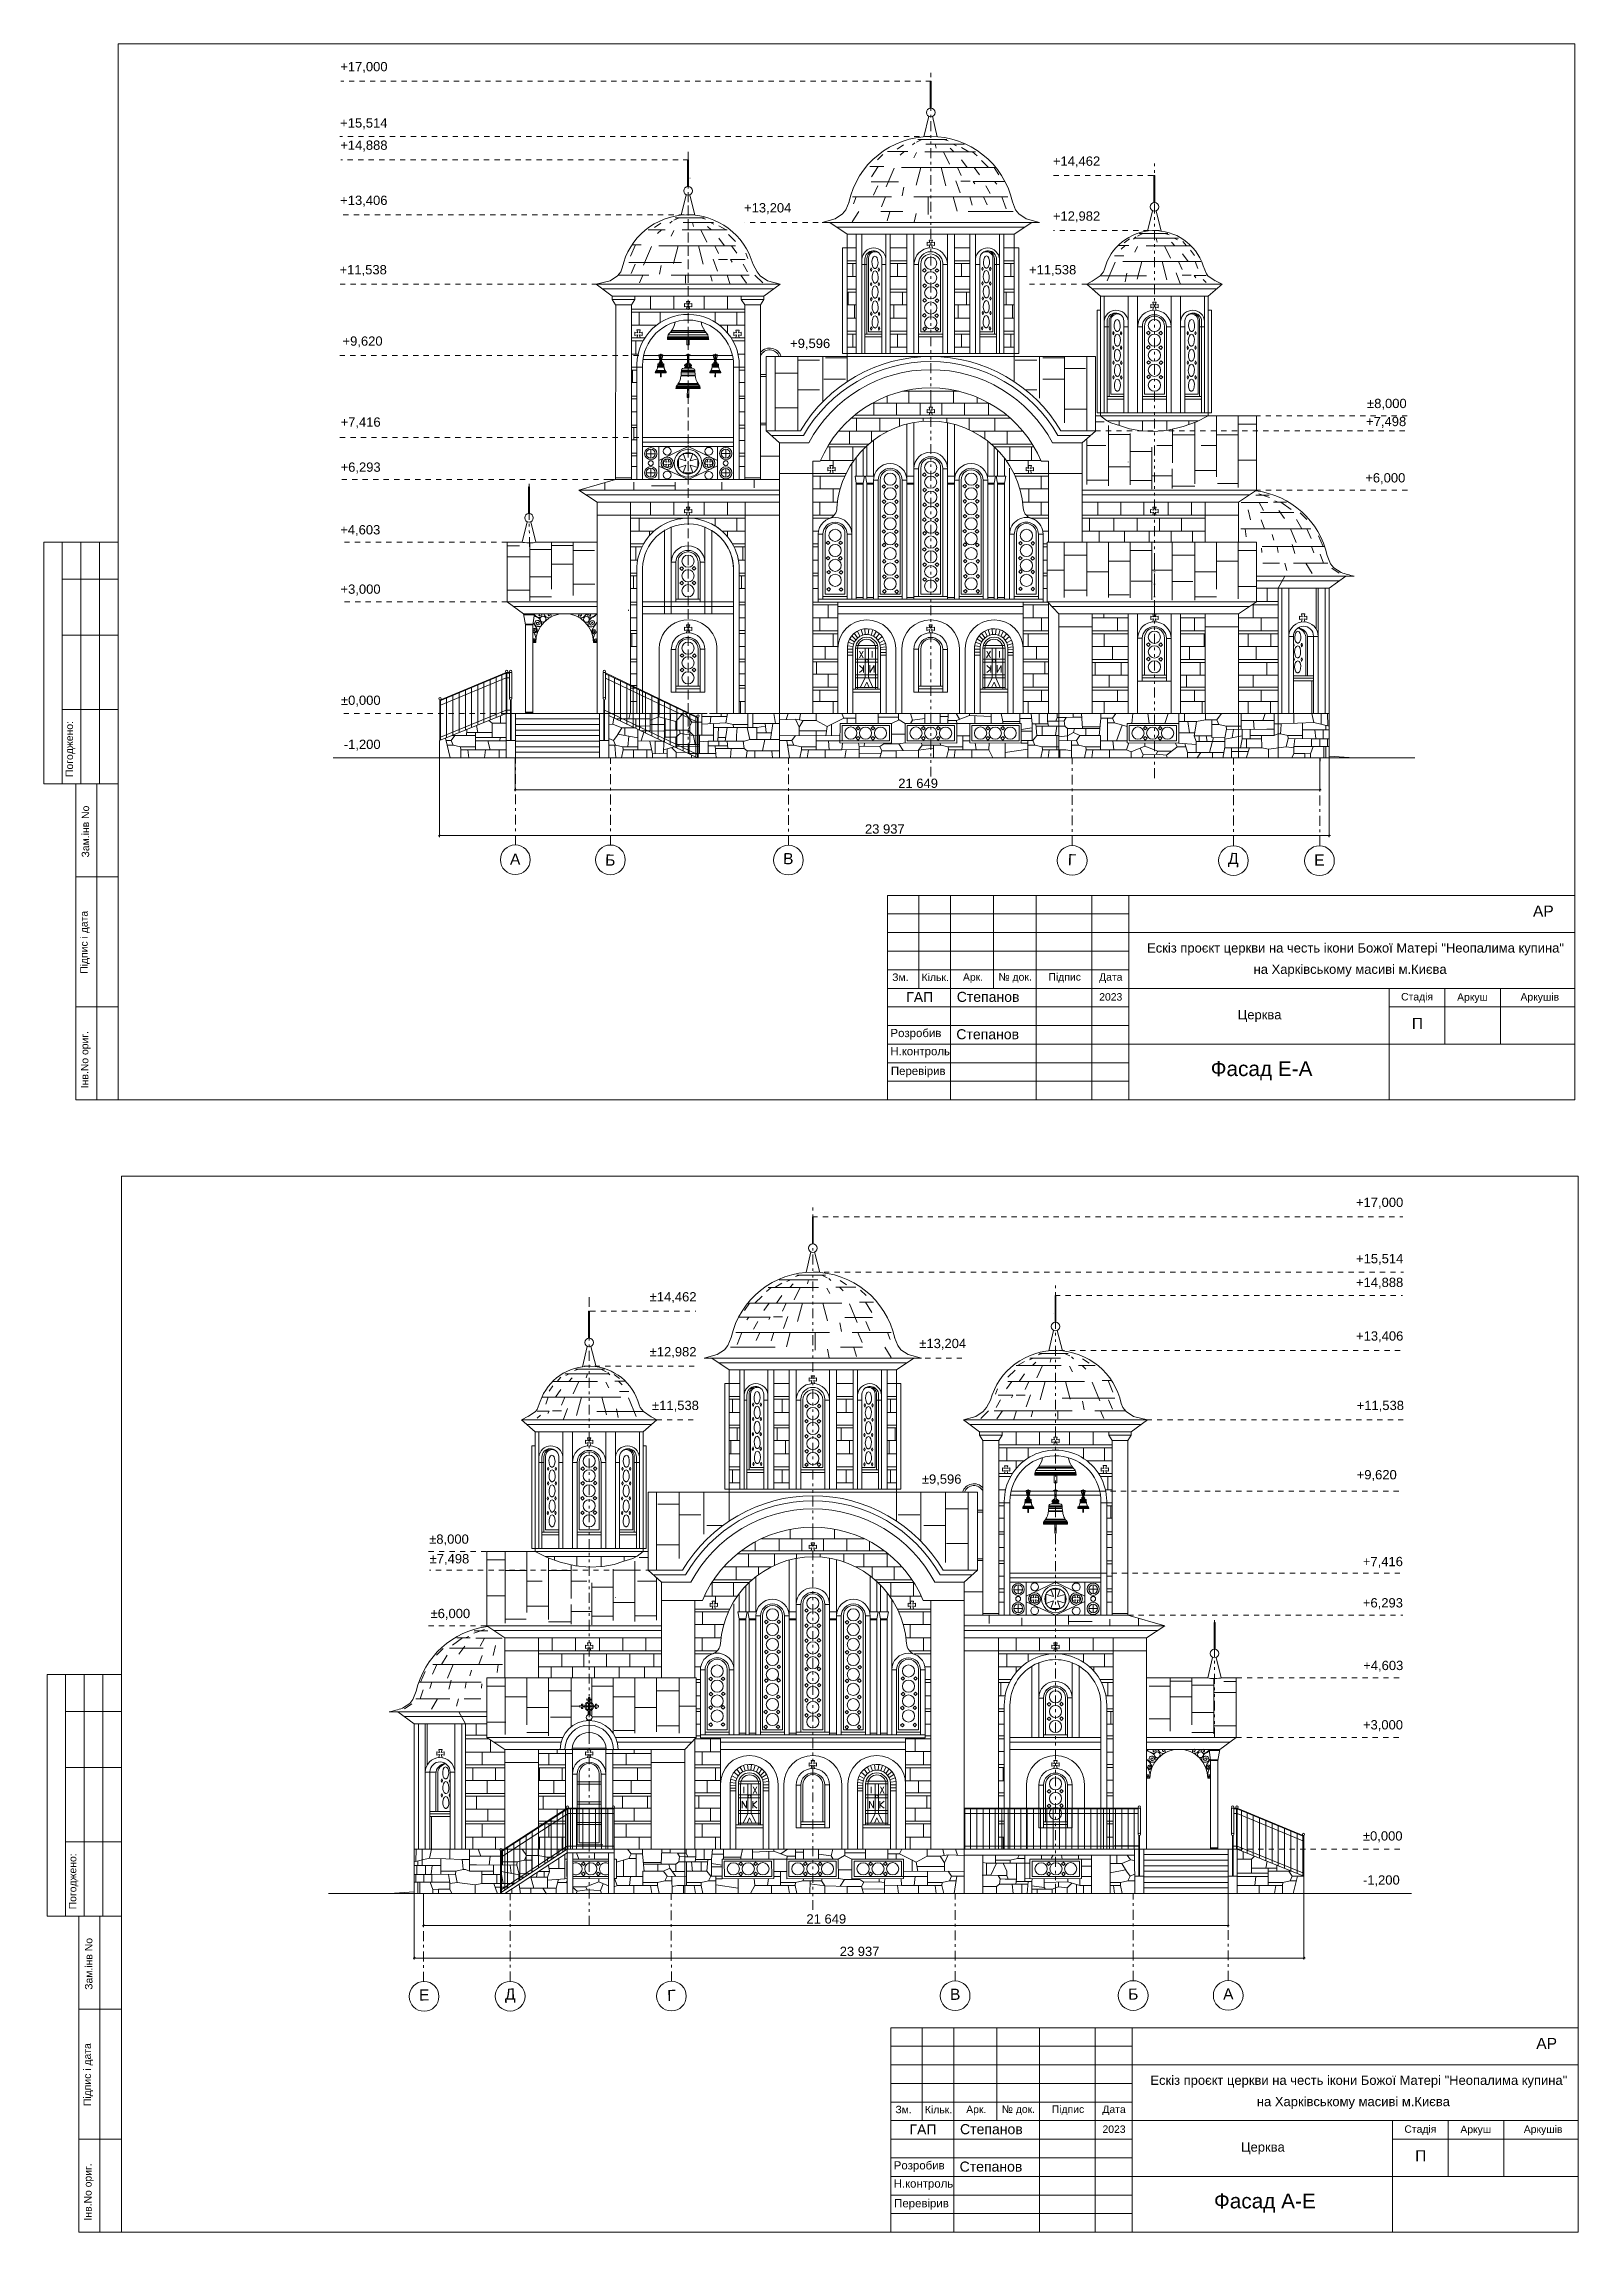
# Model space of a CAD drawing. Header units: millimetres. Extents: x -490789 to -449459, y 209001 to 327650.
# Drawn here: x -490748 to -449459, y 209001 to 267850 of the extents above; entities that cross this region are included whole.
import ezdxf

# ---------------------------------------------------------------- set-up
doc = ezdxf.new("R2010")
doc.units = ezdxf.units.MM
doc.header["$MEASUREMENT"] = 0
for name, pattern in [('2-Штрих-Штриховая', [723.19442, 264.583325, -105.833328, 70.555556, -105.833328, 70.555556, -105.833328]), ('Невидимая', [195.611112, 141.111112, -54.5]), ('Штрих-Штриховая', [546.805537, 264.583325, -105.833328, 70.555556, -105.833328]), ('Штриховая', [282.222223, 141.111112, -141.111112]), ('Штрихпунктирная', [335.138881, 176.388884, -88.194442, 0, -70.555556])]:
    doc.linetypes.add(name, pattern=pattern)
for name, color, linetype, lineweight in [('0_Ном._пера__12_Ном._пера__12_Ном._пера__12', 12, 'Continuous', 18), ('0_Ном._пера__182_Ном._пера__182_Ном._пера__182', 182, 'Continuous', 18), ('0_Ном._пера__25', 25, 'Continuous', 18), ('0_Ном._пера__5_Ном._пера__5_Ном._пера__7_Ном._пера__7_Ном._пера__7', 7, 'Continuous', 18), ('0_Ном._пера__7_Ном._пера__15_Ном._пера__15', 15, 'Continuous', 18), ('0_Ном._пера__7_Ном._пера__15_Ном._пера__16', 16, 'Continuous', 18), ('0_Ном._пера__7_Ном._пера__15_Ном._пера__7', 7, 'Continuous', 18), ('0_Ном._пера__7_Ном._пера__16_Ном._пера__16', 16, 'Continuous', 18), ('0_Ном._пера__7_Ном._пера__16_Ном._пера__7', 7, 'Continuous', 18), ('0_Ном._пера__7_Ном._пера__1_Ном._пера__1', 1, 'Continuous', 18), ('0_Ном._пера__7_Ном._пера__1_Ном._пера__7', 7, 'Continuous', 18), ('0_Ном._пера__7_Ном._пера__5_Ном._пера__5', 5, 'Continuous', 18), ('0_Ном._пера__7_Ном._пера__7_Ном._пера__1', 1, 'Continuous', 18), ('0_Ном._пера__7_Ном._пера__7_Ном._пера__16', 16, 'Continuous', 18), ('0_Ном._пера__7_Ном._пера__7_Ном._пера__5', 5, 'Continuous', 18), ('0_Ном._пера__7_Ном._пера__7_Ном._пера__7', 7, 'Continuous', 18), ('0_Ном._пера__7_Ном._пера__7_Ном._пера__8', 8, 'Continuous', 18), ('0_Ном._пера__7_Ном._пера__8_Ном._пера__8', 8, 'Continuous', 18), ('0_Ном._пера__85', 85, 'Continuous', 18), ('0_Ном_пера__13_Ном_пера__13_Ном_пера__13_Ном_пера__13_Ном_пера__13_Ном_пера__13_Ном_пера__13_Ном_пера__13_Ном_пера__13_Ном._пера__13_Ном_пера__13_Ном_пера__13_Ном_пера__13_Ном_пера__13_Ном_пера__13_Ном_пера__13_Ном_пера__13_Ном_пера__13_Ном_пера__13_Ном_4_Ном._пера__13', 13, 'Continuous', 18), ('0_Ном_пера__13_Ном_пера__13_Ном_пера__13_Ном_пера__13_Ном_пера__13_Ном_пера__13_Ном_пера__13_Ном_пера__13_Ном_пера__13_Ном._пера__13_Ном_пера__13_Ном_пера__13_Ном_пера__13_Ном_пера__13_Ном_пера__13_Ном_пера__13_Ном_пера__13_Ном_пера__13_Ном_пера__13_Ном_4_Ном._пера__16', 16, 'Continuous', 18), ('0_Ном_пера__13_Ном_пера__13_Ном_пера__13_Ном_пера__13_Ном_пера__13_Ном_пера__13_Ном_пера__13_Ном_пера__13_Ном_пера__13_Ном._пера__13_Ном_пера__13_Ном_пера__13_Ном_пера__13_Ном_пера__13_Ном_пера__13_Ном_пера__13_Ном_пера__13_Ном_пера__15_Ном_пера__15_Ном_6_Ном._пера__15', 15, 'Continuous', 18), ('0_Ном_пера__14_Ном_пера__14_Ном_пера__14_Ном_пера__14_Ном_пера__14_Ном_пера__14_Ном_пера__14_Ном_пера__14_Ном_пера__14_Ном_пера__14_Ном_пера__14_Ном_пера__14_Ном_пера__14_Ном_пера__14_Ном_пера__14_Ном_пера__14_Ном_пера__14_Ном._пера__14_Ном_пера__14_Ном_2_Ном._пера__8', 8, 'Continuous', 18), ('0_Ном_пера__15_Ном_пера__15_Ном_пера__15_Ном_пера__15_Ном_пера__15_Ном_пера__15_Ном_пера__15_Ном._пера__15_Ном_пера__15_Ном_пера__15_Ном_пера__15_Ном_пера__15_Ном_пера__15_Ном_пера__15_Ном_пера__15_Ном_пера__15_Ном_пера__15_Ном_пера__15_Ном_пера__15_Ном_3_Ном._пера__15', 15, 'Continuous', 18), ('0_Ном_пера__15_Ном_пера__15_Ном_пера__15_Ном_пера__15_Ном_пера__15_Ном_пера__15_Ном_пера__15_Ном._пера__15_Ном_пера__15_Ном_пера__15_Ном_пера__15_Ном_пера__15_Ном_пера__15_Ном_пера__15_Ном_пера__15_Ном_пера__15_Ном_пера__15_Ном_пера__15_Ном_пера__15_Ном_3_Ном._пера__16', 16, 'Continuous', 18), ('0_Ном_пера__15_Ном_пера__15_Ном_пера__15_Ном_пера__15_Ном_пера__15_Ном_пера__15_Ном_пера__15_Ном_пера__15_Ном_пера__15_Ном._пера__15_Ном_пера__15_Ном_пера__15_Ном_пера__15_Ном_пера__15_Ном_пера__15_Ном_пера__15_Ном_пера__15_Ном_пера__15_Ном_пера__15_Ном_3_Ном._пера__15', 15, 'Continuous', 18), ('0_Ном_пера__15_Ном_пера__15_Ном_пера__15_Ном_пера__15_Ном_пера__15_Ном_пера__15_Ном_пера__15_Ном_пера__15_Ном_пера__15_Ном._пера__15_Ном_пера__15_Ном_пера__15_Ном_пера__15_Ном_пера__15_Ном_пера__15_Ном_пера__15_Ном_пера__15_Ном_пера__15_Ном_пера__15_Ном_3_Ном._пера__16', 16, 'Continuous', 18), ('0_Ном_пера__15_Ном_пера__15_Ном_пера__15_Ном_пера__15_Ном_пера__15_Ном_пера__15_Ном_пера__15_Ном_пера__15_Ном_пера__15_Ном_пера__15_Ном_пера__15_Ном_пера__15_Ном_пера__15_Ном._пера__15_Ном_пера__15_Ном._пера__15_Ном_пера__15_Ном._пера__15_Ном_пера__15_Н_7_Ном._пера__8', 8, 'Continuous', 18), ('0_Ном_пера__15_Ном_пера__15_Ном_пера__15_Ном_пера__15_Ном_пера__15_Ном_пера__15_Ном_пера__15_Ном_пера__15_Ном_пера__15_Ном_пера__15_Ном_пера__15_Ном_пера__15_Ном_пера__15_Ном_пера__15_Ном_пера__15_Ном._пера__15_Ном_пера__15_Ном._пера__15_Ном_пера__15_Но_1_Ном._пера__8', 8, 'Continuous', 18), ('0_Ном_пера__1_Ном_пера__1_Ном_пера__1_Ном._пера__1_Ном_пера__1_Ном_пера__1_Ном_пера__1_Ном_пера__1_Ном_пера__1_Ном_пера__1_Ном_пера__1_Ном_пера__1_Ном_пера__1_Ном_пера__1_Ном_пера__1_Ном_пера__1_Ном_пера__1_Ном_пера__1_Ном_пера__1_Ном_пера__1_Ном_пера___D_Ном._пера__1', 1, 'Continuous', 18), ('0_Ном_пера__1_Ном_пера__1_Ном_пера__1_Ном._пера__1_Ном_пера__1_Ном_пера__1_Ном_пера__1_Ном_пера__1_Ном_пера__1_Ном_пера__1_Ном_пера__1_Ном_пера__1_Ном_пера__1_Ном_пера__1_Ном_пера__1_Ном_пера__1_Ном_пера__1_Ном_пера__1_Ном_пера__1_Ном_пера__1_Ном_пера___D_Ном._пера__7', 7, 'Continuous', 18), ('0_Ном_пера__1_Ном_пера__1_Ном_пера__1_Ном_пера__1_Ном_пера__1_Ном_пера__1_Ном_пера__1_Ном_пера__1_Ном_пера__1_Ном._пера__1_Ном_пера__1_Ном_пера__1_Ном_пера__1_Ном_пера__1_Ном_пера__1_Ном_пера__1_Ном_пера__1_Ном_пера__1_Ном_пера__1_Ном_пера__1_Ном_пера___D_Ном._пера__1', 1, 'Continuous', 18), ('0_Ном_пера__1_Ном_пера__1_Ном_пера__1_Ном_пера__1_Ном_пера__1_Ном_пера__1_Ном_пера__1_Ном_пера__1_Ном_пера__1_Ном_пера__1_Ном._пера__1_Ном_пера__1_Ном_пера__1_Ном_пера__1_Ном_пера__1_Ном_пера__1_Ном_пера__1_Ном_пера__1_Ном_пера__1_Ном_пера__1_Ном_пера___D_Ном._пера__1', 1, 'Continuous', 18), ('0_Ном_пера__1_Ном_пера__1_Ном_пера__1_Ном_пера__1_Ном_пера__1_Ном_пера__1_Ном_пера__1_Ном_пера__1_Ном_пера__1_Ном_пера__1_Ном._пера__1_Ном_пера__1_Ном_пера__1_Ном_пера__1_Ном_пера__1_Ном_пера__1_Ном_пера__1_Ном_пера__1_Ном_пера__1_Ном_пера__1_Ном_пера___D_Ном._пера__7', 7, 'Continuous', 18), ('0_Ном_пера__1_Ном_пера__1_Ном_пера__1_Ном_пера__1_Ном_пера__1_Ном_пера__1_Ном_пера__1_Ном_пера__1_Ном_пера__1_Ном_пера__1_Ном_пера__1_Ном_пера__1_Ном_пера__1_Ном_пера__1_Ном_пера__1_Ном_пера__1_Ном_пера__1_Ном._пера__1_Ном_пера__1_Ном._пера__1_Ном_пера__2_Ном._пера__1', 1, 'Continuous', 18), ('0_Ном_пера__1_Ном_пера__1_Ном_пера__1_Ном_пера__1_Ном_пера__1_Ном_пера__1_Ном_пера__1_Ном_пера__1_Ном_пера__1_Ном_пера__1_Ном_пера__1_Ном_пера__1_Ном_пера__1_Ном_пера__1_Ном_пера__1_Ном_пера__1_Ном_пера__1_Ном_пера__1_Ном_пера__1_Ном_пера__1_Ном_пера__1_C_Ном._пера__1', 1, 'Continuous', 18), ('0_Ном_пера__1_Ном_пера__1_Ном_пера__1_Ном_пера__1_Ном_пера__1_Ном_пера__1_Ном_пера__1_Ном_пера__1_Ном_пера__1_Ном_пера__1_Ном_пера__1_Ном_пера__1_Ном_пера__1_Ном_пера__1_Ном_пера__7_Ном_пера__7_Ном_пера__7_Ном_пера__7_Ном_пера__7_Ном_пера__7_Ном_пера__7_5_Ном._пера__1', 1, 'Continuous', 18), ('0_Ном_пера__1_Ном_пера__1_Ном_пера__1_Ном_пера__1_Ном_пера__1_Ном_пера__1_Ном_пера__1_Ном_пера__1_Ном_пера__1_Ном_пера__1_Ном_пера__1_Ном_пера__7_Ном_пера__7_Ном_пера__7_Ном_пера__7_Ном_пера__7_Ном_пера__7_Ном_пера__7_Ном_пера__7_Ном_пера__7_Ном_пера__7_5_Ном._пера__1', 1, 'Continuous', 18), ('0_Ном_пера__1_Ном_пера__1_Ном_пера__1_Ном_пера__1_Ном_пера__1_Ном_пера__1_Ном_пера__7_Ном_пера__7_Ном_пера__7_Ном_пера__7_Ном_пера__7_Ном_пера__7_Ном_пера__7_Ном_пера__7_Ном_пера__7_Ном_пера__7_Ном_пера__7_Ном_пера__7_Ном_пера__7_Ном_пера__7_Ном_пера__7_5_Ном._пера__8', 8, 'Continuous', 18), ('0_Ном_пера__5_Ном_пера__5_Ном_пера__5_Ном_пера__5_Ном_пера__5_Ном_пера__5_Ном_пера__5_Ном_пера__5_Ном_пера__5_Ном_пера__5_Ном_пера__5_Ном_пера__5_Ном_пера__5_Ном_пера__5_Ном_пера__5_Ном_пера__5_Ном._пера__5_Ном_пера__5_Ном_пера__5_Ном_пера__5_Ном_пера___7_Ном._пера__5', 5, 'Continuous', 18), ('0_Ном_пера__7_Ном._пера__7_Ном_пера__7_Ном_пера__7_Ном_пера__7_Ном_пера__7_Ном_пера__7_Ном_пера__7_Ном_пера__7_Ном_пера__7_Ном_пера__7_Ном_пера__7_Ном_пера__7_Ном_пера__7_Ном_пера__7_Ном_пера__7_Ном_пера__7_Ном_пера__7_Ном_пера__7_Ном_пера__7_Ном_пера___7_Ном._пера__7', 7, 'Continuous', 18), ('0_Ном_пера__7_Ном_пера__7_Ном._пера__7_Ном_пера__7_Ном_пера__7_Ном_пера__7_Ном_пера__7_Ном_пера__7_Ном_пера__7_Ном_пера__7_Ном_пера__7_Ном_пера__7_Ном_пера__7_Ном_пера__7_Ном_пера__7_Ном_пера__7_Ном_пера__7_Ном_пера__7_Ном_пера__7_Ном_пера__7_Ном_пера___3_Ном._пера__7', 7, 'Continuous', 18), ('0_Ном_пера__7_Ном_пера__7_Ном_пера__7_Ном._пера__7_Ном_пера__7_Ном_пера__7_Ном_пера__7_Ном_пера__7_Ном_пера__7_Ном_пера__7_Ном_пера__7_Ном_пера__7_Ном_пера__7_Ном_пера__7_Ном_пера__7_Ном_пера__7_Ном_пера__7_Ном_пера__7_Ном_пера__7_Ном_пера__7_Ном_пера___5_Ном._пера__7', 7, 'Continuous', 18), ('0_Ном_пера__7_Ном_пера__7_Ном_пера__7_Ном_пера__7_Ном_пера__7_Ном_пера__7_Ном_пера__7_Ном_пера__7_Ном_пера__7_Ном._пера__7_Ном_пера__7_Ном_пера__7_Ном_пера__7_Ном_пера__7_Ном_пера__7_Ном_пера__7_Ном_пера__7_Ном_пера__7_Ном_пера__7_Ном_пера__7_Ном_пера___7_Ном._пера__1', 1, 'Continuous', 18), ('0_Ном_пера__7_Ном_пера__7_Ном_пера__7_Ном_пера__7_Ном_пера__7_Ном_пера__7_Ном_пера__7_Ном_пера__7_Ном_пера__7_Ном._пера__7_Ном_пера__7_Ном_пера__7_Ном_пера__7_Ном_пера__7_Ном_пера__7_Ном_пера__7_Ном_пера__7_Ном_пера__7_Ном_пера__7_Ном_пера__7_Ном_пера___7_Ном._пера__7', 7, 'Continuous', 18), ('0_Ном_пера__7_Ном_пера__7_Ном_пера__7_Ном_пера__7_Ном_пера__7_Ном_пера__7_Ном_пера__7_Ном_пера__7_Ном_пера__7_Ном_пера__7_Ном_пера__7_Ном_пера__7_Ном_пера__7_Ном_пера__7_Ном._пера__7_Ном_пера__7_Ном._пера__7_Ном_пера__7_Ном._пера__7_Ном_пера__7_Ном_пера_D_Ном._пера__7', 7, 'Continuous', 18), ('0_Ном_пера__7_Ном_пера__7_Ном_пера__7_Ном_пера__7_Ном_пера__7_Ном_пера__7_Ном_пера__7_Ном_пера__7_Ном_пера__7_Ном_пера__7_Ном_пера__7_Ном_пера__7_Ном_пера__7_Ном_пера__7_Ном_пера__7_Ном._пера__7_Ном._пера__7_Ном._пера__7_Ном._пера__7_Ном._пера__7_Ном._пера__7', 7, 'Continuous', 18), ('0_Ном_пера__7_Ном_пера__7_Ном_пера__7_Ном_пера__7_Ном_пера__7_Ном_пера__7_Ном_пера__7_Ном_пера__7_Ном_пера__7_Ном_пера__7_Ном_пера__7_Ном_пера__7_Ном_пера__7_Ном_пера__7_Ном_пера__7_Ном._пера__7_Ном_пера__7_Ном._пера__7_Ном_пера__7_Ном._пера__7_Ном_пера_2_Ном._пера__7', 7, 'Continuous', 18), ('0_Ном_пера__7_Ном_пера__7_Ном_пера__7_Ном_пера__7_Ном_пера__7_Ном_пера__7_Ном_пера__7_Ном_пера__7_Ном_пера__7_Ном_пера__7_Ном_пера__7_Ном_пера__7_Ном_пера__7_Ном_пера__7_Ном_пера__7_Ном._пера__7_Ном_пера__7_Ном._пера__7_Ном_пера__7_Ном._пера__7_Ном_пера_2_Ном._пера__8', 8, 'Continuous', 18), ('0_Ном_пера__7_Ном_пера__7_Ном_пера__7_Ном_пера__7_Ном_пера__7_Ном_пера__7_Ном_пера__7_Ном_пера__7_Ном_пера__7_Ном_пера__7_Ном_пера__7_Ном_пера__7_Ном_пера__7_Ном_пера__7_Ном_пера__7_Ном_пера__7_Ном_пера__7_Ном_пера__7_Ном._пера__7_Ном_пера__7_Ном._пера__5_Ном._пера__1', 1, 'Continuous', 18), ('0_Ном_пера__7_Ном_пера__7_Ном_пера__7_Ном_пера__7_Ном_пера__7_Ном_пера__7_Ном_пера__7_Ном_пера__7_Ном_пера__7_Ном_пера__7_Ном_пера__7_Ном_пера__7_Ном_пера__7_Ном_пера__7_Ном_пера__7_Ном_пера__7_Ном_пера__7_Ном_пера__7_Ном._пера__7_Ном_пера__7_Ном._пера__5_Ном._пера__7', 7, 'Continuous', 18), ('0_Ном_пера__7_Ном_пера__7_Ном_пера__7_Ном_пера__7_Ном_пера__7_Ном_пера__7_Ном_пера__7_Ном_пера__7_Ном_пера__7_Ном_пера__7_Ном_пера__7_Ном_пера__7_Ном_пера__7_Ном_пера__7_Ном_пера__7_Ном_пера__7_Ном_пера__7_Ном_пера__7_Ном_пера__7_Ном_пера__7_Ном_пера__7_8_Ном._пера__1', 1, 'Continuous', 18), ('0_Ном_пера__7_Ном_пера__7_Ном_пера__7_Ном_пера__7_Ном_пера__7_Ном_пера__7_Ном_пера__7_Ном_пера__7_Ном_пера__7_Ном_пера__7_Ном_пера__7_Ном_пера__7_Ном_пера__7_Ном_пера__7_Ном_пера__7_Ном_пера__7_Ном_пера__7_Ном_пера__7_Ном_пера__7_Ном_пера__7_Ном_пера__7_8_Ном._пера__7', 7, 'Continuous', 18), ('0_Ном_пера__7_Ном_пера__7_Ном_пера__7_Ном_пера__7_Ном_пера__7_Ном_пера__7_Ном_пера__7_Ном_пера__7_Ном_пера__7_Ном_пера__7_Ном_пера__7_Ном_пера__7_Ном_пера__7_Ном_пера__7_Ном_пера__7_Ном_пера__7_Ном_пера__7_Ном_пера__7_Ном_пера__7_Ном_пера__7_Ном_пера__7_C_Ном._пера__1', 1, 'Continuous', 18), ('0_Ном_пера__7_Ном_пера__7_Ном_пера__7_Ном_пера__7_Ном_пера__7_Ном_пера__7_Ном_пера__7_Ном_пера__7_Ном_пера__7_Ном_пера__7_Ном_пера__7_Ном_пера__7_Ном_пера__7_Ном_пера__7_Ном_пера__7_Ном_пера__7_Ном_пера__7_Ном_пера__7_Ном_пера__7_Ном_пера__7_Ном_пера__7_C_Ном._пера__16', 16, 'Continuous', 18), ('0_Ном_пера__7_Ном_пера__7_Ном_пера__7_Ном_пера__7_Ном_пера__7_Ном_пера__7_Ном_пера__7_Ном_пера__7_Ном_пера__7_Ном_пера__7_Ном_пера__7_Ном_пера__7_Ном_пера__7_Ном_пера__7_Ном_пера__7_Ном_пера__7_Ном_пера__7_Ном_пера__7_Ном_пера__7_Ном_пера__7_Ном_пера__7_C_Ном._пера__21', 21, 'Continuous', 18), ('0_Ном_пера__7_Ном_пера__7_Ном_пера__7_Ном_пера__7_Ном_пера__7_Ном_пера__7_Ном_пера__7_Ном_пера__7_Ном_пера__7_Ном_пера__7_Ном_пера__7_Ном_пера__7_Ном_пера__7_Ном_пера__7_Ном_пера__7_Ном_пера__7_Ном_пера__7_Ном_пера__7_Ном_пера__7_Ном_пера__7_Ном_пера__7_C_Ном._пера__7', 7, 'Continuous', 18), ('0_Ном_пера__7_Ном_пера__7_Ном_пера__7_Ном_пера__7_Ном_пера__7_Ном_пера__7_Ном_пера__7_Ном_пера__7_Ном_пера__7_Ном_пера__7_Ном_пера__7_Ном_пера__7_Ном_пера__7_Ном_пера__7_Ном_пера__7_Ном_пера__7_Ном_пера__7_Ном_пера__7_Ном_пера__7_Ном_пера__7_Ном_пера__7_C_Ном._пера__8', 8, 'Continuous', 18), ('0_Ном_пера__7_Ном_пера__7_Ном_пера__7_Ном_пера__7_Ном_пера__7_Ном_пера__7_Ном_пера__7_Ном_пера__7_Ном_пера__7_Ном_пера__7_Ном_пера__7_Ном_пера__7_Ном_пера__7_Ном_пера__7_Ном_пера__7_Ном_пера__7_Ном_пера__7_Ном_пера__7_Ном_пера__7_Ном_пера__7_Ном_пера__7_C_Ном._пера__9', 9, 'Continuous', 18), ('11EXPLICACIA_Ном_пера__7_Ном_пера__7_Ном_пера__7_Ном_пера__7_Ном_пера__7_Ном_пера__7_Ном_пера__7_Ном_пера__7_Ном_пера__7_Ном_пера__7_Ном._пера__7_Ном_пера__7_Ном._пера__7_Ном_пера__7_Ном._пера__7_Ном_пера__7_Ном_пера__7_Ном_пера__7_Ном_пера__7_Ном._пера_8_Ном._пера__7', 7, 'Continuous', 18), ('1_Ном_пера__7_Ном_пера__7_Ном_пера__7_Ном_пера__7_Ном_пера__7_Ном_пера__7_Ном_пера__7_Ном_пера__7_Ном_пера__7_Ном_пера__7_Ном._пера__7_Ном_пера__7_Ном._пера__7_Ном_пера__7_Ном._пера__7_Ном_пера__7_Ном_пера__7_Ном_пера__7_Ном_пера__7_Ном._пера__7_Ном._пе_2_Ном._пера__7', 7, 'Continuous', 18), ('axis_Ном_пера__7_Ном_пера__7_Ном_пера__7_Ном_пера__7_Ном_пера__7_Ном_пера__7_Ном_пера__7_Ном_пера__7_Ном_пера__7_Ном_пера__7_Ном._пера__7_Ном_пера__7_Ном._пера__7_Ном_пера__7_Ном._пера__7_Ном_пера__7_Ном_пера__7_Ном_пера__7_Ном_пера__7_Ном._пера__7_Ном._D_Ном._пера__7', 7, 'Continuous', 18), ('Defpoints_Ном_пера__7_Ном._пера__7_Ном._пера__7_Ном._пера__7_Ном._пера__5_Ном._пера__7_Ном._пера__7_Ном._пера__7', 7, 'Continuous', 18), ('Defpoints_Ном_пера__7_Ном._пера__7_Ном._пера__7_Ном._пера__7_Ном._пера__7_Ном._пера__7_Ном._пера__7_Ном._пера__7', 7, 'Continuous', 18), ('hatch_Ном_пера__254_Ном_пера__254_Ном_пера__254_Ном._пера__254_Ном_пера__254_Ном._пера__9_Ном_пера__9_Ном_пера__9_Ном_пера__12_Ном_пера__12_Ном_пера__12_Ном_пера__12_Ном_пера__12_Ном_пера__12_Ном_пера__12_Ном_пера__12_Ном_пера__12_Ном_пера__12_Ном_пера__8_Ном._пера__7', 7, 'Continuous', 18), ('hatch_Ном_пера__254_Ном_пера__254_Ном_пера__254_Ном._пера__254_Ном_пера__254_Ном._пера__9_Ном_пера__9_Ном_пера__9_Ном_пера__12_Ном_пера__12_Ном_пера__12_Ном_пера__12_Ном_пера__12_Ном_пера__12_Ном_пера__1_Ном_пера__1_Ном_пера__1_Ном_пера__1_Ном_пера__1_Н_B_Ном._пера__1', 1, 'Continuous', 18), ('hatch_Ном_пера__254_Ном_пера__254_Ном_пера__254_Ном._пера__254_Ном_пера__254_Ном._пера__9_Ном_пера__9_Ном_пера__9_Ном_пера__12_Ном_пера__12_Ном_пера__12_Ном_пера__12_Ном_пера__12_Ном_пера__12_Ном_пера__1_Ном_пера__1_Ном_пера__1_Ном_пера__1_Ном_пера__1_Н_B_Ном._пера__7', 7, 'Continuous', 18), ('hatch_Ном_пера__254_Ном_пера__254_Ном_пера__254_Ном._пера__254_Ном_пера__254_Ном._пера__9_Ном_пера__9_Ном_пера__9_Ном_пера__12_Ном_пера__12_Ном_пера__12_Ном_пера__12_Ном_пера__12_Ном_пера__12_Ном_пера__1_Ном_пера__1_Ном_пера__1_Ном_пера__1_Ном_пера__1_Н_D_Ном._пера__12', 12, 'Continuous', 18), ('Line 0.25_Ном_пера__7_Ном_пера__7_Ном_пера__7_Ном_пера__7_Ном_пера__7_Ном_пера__7_Ном_пера__7_Ном_пера__7_Ном_пера__7_Ном_пера__7_Ном_пера__7_Ном._пера__7_Ном._пера__7_Ном._пера__7_Ном._пера__7_Ном._пера__102_Ном._пера__102', 102, 'Continuous', 18), ('Line 0.25_Ном_пера__7_Ном_пера__7_Ном_пера__7_Ном_пера__7_Ном_пера__7_Ном_пера__7_Ном_пера__7_Ном_пера__7_Ном_пера__7_Ном_пера__7_Ном_пера__7_Ном._пера__7_Ном._пера__8_Ном._пера__8_Ном._пера__8_Ном._пера__8_Ном._пера__8', 8, 'Continuous', 18), ('Line 0.25_Ном_пера__7_Ном_пера__7_Ном_пера__7_Ном_пера__7_Ном_пера__7_Ном_пера__7_Ном_пера__7_Ном_пера__7_Ном_пера__7_Ном_пера__7_Ном_пера__7_Ном_пера__7_Ном_пера__7_Ном_пера__7_Ном_пера__7_Ном_пера__7_Ном_пера__7_Ном_пера__7_Ном_пера__7_Ном_пера__7_Ном_D_Ном._пера__7', 7, 'Continuous', 18), ('Опалубка_Ном_пера__7_Ном_пера__7_Ном_пера__7_Ном_пера__7_Ном_пера__7_Ном_пера__7_Ном_пера__7_Ном_пера__7_Ном_пера__7_Ном_пера__7_Ном_пера__1_Ном_пера__1_Ном_пера__1_Ном_пера__1_Ном_пера__1_Ном_пера__1_Ном_пера__1_Ном_пера__1_Ном_пера__1_Ном_пера__1_Ном__4_Ном._пера__1', 1, 'Continuous', 18), ('Опалубка_Ном_пера__7_Ном_пера__7_Ном_пера__7_Ном_пера__7_Ном_пера__7_Ном_пера__7_Ном_пера__7_Ном_пера__7_Ном_пера__7_Ном_пера__7_Ном_пера__1_Ном_пера__1_Ном_пера__1_Ном_пера__1_Ном_пера__1_Ном_пера__1_Ном_пера__1_Ном_пера__1_Ном_пера__1_Ном_пера__1_Ном__4_Ном._пера__7', 7, 'Continuous', 18), ('оси_Ном_пера__7_Ном_пера__7_Ном_пера__7_Ном_пера__7_Ном_пера__7_Ном_пера__7_Ном_пера__7_Ном_пера__7_Ном_пера__7_Ном_пера__7_Ном._пера__7_Ном_пера__7_Ном._пера__7_Ном_пера__7_Ном._пера__7_Ном_пера__7_Ном_пера__7_Ном_пера__7_Ном_пера__7_Ном._пера__7_Ном.__6_Ном._пера__7', 7, 'Continuous', 18), ('Текст_Ном_пера__7_Ном_пера__12_Ном_пера__12_Ном_пера__12_Ном_пера__12_Ном_пера__12_Ном_пера__12_Ном_пера__12_Ном_пера__12_Ном_пера__12_Ном._пера__12_Ном_пера__12_Ном._пера__12_Ном_пера__12_Ном._пера__12_Ном_пера__12_Ном_пера__12_Ном_пера__12_Ном_пера__1_9_Ном._пера__12', 12, 'Continuous', 18), ('Текст_Ном_пера__7_Ном_пера__7_Ном_пера__7_Ном_пера__7_Ном_пера__7_Ном_пера__7_Ном_пера__7_Ном_пера__7_Ном_пера__7_Ном_пера__7_Ном._пера__7_Ном_пера__7_Ном._пера__7_Ном_пера__7_Ном._пера__7_Ном_пера__7_Ном_пера__7_Ном_пера__7_Ном_пера__7_Ном._пера__7_Ном_B_Ном._пера__7', 7, 'Continuous', 18)]:
    doc.layers.add(name, color=color, linetype=linetype, lineweight=lineweight)
doc.styles.add('СГЕНЕРИР_СТИЛЬ_1', font='')
doc.styles.get('СГЕНЕРИР_СТИЛЬ_1').set_extended_font_data('Arial')
doc.dimstyles.new('СГЕНЕРИР_СТИЛЬ__1', dxfattribs={"dimtxt": 250, "dimasz": 39.04812, "dimexe": 0.18, "dimexo": 0, "dimgap": 0.09, "dimtad": 1, "dimtih": 1, "dimtoh": 1, "dimdec": 0, "dimzin": 0, "dimdsep": 46, "dimtxsty": 'СГЕНЕРИР_СТИЛЬ_1', "dimblk": 'ARROWHEAD_6', "dimblk1": 'ARROWHEAD_6', "dimblk2": 'ARROWHEAD_6', "dimcen": 0.09, "dimclrd": 85, "dimclre": 85, "dimclrt": 25, "dimazin": 0, "dimtfac": 1, "dimtdec": 4, "dimtmove": 0, "dimatfit": 3, "dimfxl": 0, "dimtolj": 1, "dimtzin": 0, "dimarcsym": 0})

msp = doc.modelspace()

# ---------------------------------------------------------------- texts
at = {"layer": '0_Ном._пера__5_Ном._пера__5_Ном._пера__7_Ном._пера__7_Ном._пера__7', "linetype": 'Continuous', "char_height": 400, "attachment_point": 1, "style": 'СГЕНЕРИР_СТИЛЬ_1'}
for s, insert in [('\\A1;{\\fArial|b0|i0|c204|p38;Фасад Е-А}', (-459348.9, 240490.4)), ('\\A1;{\\fArial|b0|i0|c204|p38;Фасад А-Е}', (-459260.6, 210042.2))]:
    msp.add_mtext(s, dxfattribs=dict(at, insert=insert))
at = {"layer": '0_Ном_пера__7_Ном_пера__7_Ном_пера__7_Ном_пера__7_Ном_пера__7_Ном_пера__7_Ном_пера__7_Ном_пера__7_Ном_пера__7_Ном_пера__7_Ном_пера__7_Ном_пера__7_Ном_пера__7_Ном_пера__7_Ном_пера__7_Ном._пера__7_Ном._пера__7_Ном._пера__7_Ном._пера__7_Ном._пера__7_Ном._пера__7', "linetype": 'Continuous', "char_height": 250, "style": 'СГЕНЕРИР_СТИЛЬ_1'}
for s, insert, attachment_point in [('\\A1;{\\fArial|b0|i0|c204|p38;+17,000}', (-481497.1, 267063.4), 9), ('\\A1;{\\fArial|b0|i0|c204|p38;+15,514}', (-481499.1, 265549.8), 9), ('\\A1;{\\fArial|b0|i0|c204|p38;+14,888}', (-481497.6, 264951.9), 9), ('\\A1;{\\fArial|b0|i0|c204|p38;+14,462}', (-462322.8, 264522.6), 9), ('\\A1;{\\fArial|b0|i0|c204|p38;+13,406}', (-481499.2, 263468.9), 9), ('\\A1;{\\fArial|b0|i0|c204|p38;+13,204}', (-470632.6, 263267.3), 9), ('\\A1;{\\fArial|b0|i0|c204|p38;+12,982}', (-462322.8, 263045.1), 9), ('\\A1;{\\fArial|b0|i0|c204|p38;+11,538}', (-481516.5, 261602.1), 9), ('\\A1;{\\fArial|b0|i0|c204|p38;+11,538}', (-462965.8, 261601.9), 9), ('\\A1;{\\fArial|b0|i0|c204|p38;+9,620}', (-482708.5, 259683.5), 7), ('\\A1;{\\fArial|b0|i0|c204|p38;+9,596}', (-469587.2, 259620.6), 9), ('\\A1;{\\fArial|b0|i0|c204|p38;+7,416}', (-481682.8, 257505.5), 9), ('\\A1;{\\fArial|b0|i0|c204|p38;+7,498}', (-454089.1, 257521.2), 9), ('\\A1;{\\fArial|b0|i0|c204|p38;±8,000}', (-454076.3, 258006.6), 9), ('\\A1;{\\fArial|b0|i0|c204|p38;+6,293}', (-481683, 256293.6), 9), ('\\A1;{\\fArial|b0|i0|c204|p38;+6,000}', (-454112.7, 256006.8), 9), ('\\A1;{\\fArial|b0|i0|c204|p38;+4,603}', (-481692.2, 254609.5), 9), ('\\A1;{\\fArial|b0|i0|c204|p38;+3,000}', (-481684.5, 253013.2), 9), ('\\A1;{\\fArial|b0|i0|c204|p38;±0,000}', (-481684.2, 250025.4), 9), ('\\A1;{\\fArial|b0|i0|c204|p38;-1,200}', (-481684.2, 248840.3), 9), ('\\A1;{\\fArial|b0|i0|c204|p38;+17,000}', (-455440.2, 236524.9), 7), ('\\A1;{\\fArial|b0|i0|c204|p38;+15,514}', (-455438.3, 235011.4), 7), ('\\A1;{\\fArial|b0|i0|c204|p38;±14,462}', (-474443.9, 233984.1), 7), ('\\A1;{\\fArial|b0|i0|c204|p38;+14,888}', (-455439.8, 234372.3), 7), ('\\A1;{\\fArial|b0|i0|c204|p38;+13,406}', (-455438.2, 232930.5), 7), ('\\A1;{\\fArial|b0|i0|c204|p38;±12,982}', (-474443.9, 232506.7), 7), ('\\A1;{\\fArial|b0|i0|c204|p38;±13,204}', (-467189.4, 232728.9), 7), ('\\A1;{\\fArial|b0|i0|c204|p38;±11,538}', (-474379.5, 231063.5), 7), ('\\A1;{\\fArial|b0|i0|c204|p38;+11,538}', (-455420.8, 231063.7), 7), ('\\A1;{\\fArial|b0|i0|c204|p38;±9,596}', (-467120.6, 229082.2), 7), ('\\A1;{\\fArial|b0|i0|c204|p38;+9,620}', (-455420.8, 229199.8), 7), ('\\A1;{\\fArial|b0|i0|c204|p38;±8,000}', (-480376.3, 227468.2), 7), ('\\A1;{\\fArial|b0|i0|c204|p38;±8,000}', (-480376.3, 227468.2), 7), ('\\A1;{\\fArial|b0|i0|c204|p38;±7,498}', (-480363.5, 226939.9), 7), ('\\A1;{\\fArial|b0|i0|c204|p38;+7,416}', (-455254.6, 226865.4), 7), ('\\A1;{\\fArial|b0|i0|c204|p38;+6,293}', (-455254.4, 225755.2), 7), ('\\A1;{\\fArial|b0|i0|c204|p38;±6,000}', (-480339.9, 225468.4), 7), ('\\A1;{\\fArial|b0|i0|c204|p38;+4,603}', (-455245.2, 224071.1), 7), ('\\A1;{\\fArial|b0|i0|c204|p38;+3,000}', (-455252.9, 222474.8), 7), ('\\A1;{\\fArial|b0|i0|c204|p38;±0,000}', (-455253.1, 219487), 7), ('\\A1;{\\fArial|b0|i0|c204|p38;±0,000}', (-455253.1, 219487), 7), ('\\A1;{\\fArial|b0|i0|c204|p38;-1,200}', (-455253.1, 218301.9), 7)]:
    msp.add_mtext(s, dxfattribs=dict(at, insert=insert, attachment_point=attachment_point))
at = {"layer": '1_Ном_пера__7_Ном_пера__7_Ном_пера__7_Ном_пера__7_Ном_пера__7_Ном_пера__7_Ном_пера__7_Ном_пера__7_Ном_пера__7_Ном_пера__7_Ном._пера__7_Ном_пера__7_Ном._пера__7_Ном_пера__7_Ном._пера__7_Ном_пера__7_Ном_пера__7_Ном_пера__7_Ном_пера__7_Ном._пера__7_Ном._пе_2_Ном._пера__7', "linetype": 'Continuous', "style": 'СГЕНЕРИР_СТИЛЬ_1'}
for s, insert, char_height, attachment_point in [('\\A1;{\\fArial|b0|i0|c204|p38;АР }', (-450677.7, 244525.8), 300, 4), ('\\A1;{\\fArial|b0|i0|c204|p38;Зм.}', (-467919.3, 242748.1), 200, 4), ('\\A1;{\\fArial|b0|i0|c204|p38;Кільк.}', (-467127.2, 242745.7), 200, 4), ('\\A1;{\\fArial|b0|i0|c204|p38;Арк.}', (-466014.9, 242723.3), 200, 4), ('\\A1;{\\fArial|b0|i0|c204|p38;№ док.}', (-465058.4, 242729), 200, 4), ('\\A1;{\\fArial|b0|i0|c204|p38;Підпис}', (-463713.7, 242729), 200, 4), ('\\A1;{\\fArial|b0|i0|c204|p38;Дата}', (-462351.3, 242726.8), 200, 4), ('\\A1;{\\fArial|b0|i0|c204|p38;ГАП}', (-467542.3, 242213.4), 270, 4), ('\\A1;{\\fArial|b0|i0|c204|p38;Степанов}', (-466181.6, 242219.3), 270, 4), ('\\A1;{\\fArial|b0|i0|c204|p38;2023}', (-462348.9, 242218.9), 200, 4), ('\\A1;{\\fArial|b0|i0|c204|p38;Церква }', (-458033.6, 241703.5), 250, 5), ('\\A1;{\\fArial|b0|i0|c204|p38;Стадія}', (-454226.5, 242195), 200, 4), ('\\A1;{\\fArial|b0|i0|c204|p38;Аркуш}', (-452719.1, 242184.8), 200, 4), ('\\A1;{\\fArial|b0|i0|c204|p38;Аркушів}', (-451012.7, 242190.3), 200, 4), ('\\A1;{\\fArial|b0|i0|c204|p38;Розробив}', (-467965.1, 241215.1), 220, 4), ('\\A1;{\\fArial|b0|i0|c204|p38;Степанов}', (-466192.6, 241213.4), 270, 4), ('\\A1;{\\fArial|b0|i0|c204|p38;П}', (-453936.6, 241506.1), 300, 4), ('\\A1;{\\fArial|b0|i0|c204|p38;Н.контроль}', (-467968.2, 240726.8), 220, 4), ('\\A1;{\\fArial|b0|i0|c204|p38;Перевірив}', (-467954.5, 240196.6), 220, 4), ('\\A1;{\\fArial|b0|i0|c204|p38;АР }', (-450589.5, 214077.6), 300, 4), ('\\A1;{\\fArial|b0|i0|c204|p38;Зм.}', (-467831.1, 212299.9), 200, 4), ('\\A1;{\\fArial|b0|i0|c204|p38;ГАП}', (-467454.1, 211765.2), 270, 4), ('\\A1;{\\fArial|b0|i0|c204|p38;Кільк.}', (-467038.9, 212297.6), 200, 4), ('\\A1;{\\fArial|b0|i0|c204|p38;Степанов}', (-466093.3, 211771.2), 270, 4), ('\\A1;{\\fArial|b0|i0|c204|p38;Арк.}', (-465926.7, 212275.1), 200, 4), ('\\A1;{\\fArial|b0|i0|c204|p38;№ док.}', (-464970.1, 212280.8), 200, 4), ('\\A1;{\\fArial|b0|i0|c204|p38;Підпис}', (-463625.5, 212280.8), 200, 4), ('\\A1;{\\fArial|b0|i0|c204|p38;Дата}', (-462263.1, 212278.6), 200, 4), ('\\A1;{\\fArial|b0|i0|c204|p38;2023}', (-462260.7, 211770.7), 200, 4), ('\\A1;{\\fArial|b0|i0|c204|p38;Стадія}', (-454138.3, 211746.8), 200, 4), ('\\A1;{\\fArial|b0|i0|c204|p38;Аркуш}', (-452630.9, 211736.6), 200, 4), ('\\A1;{\\fArial|b0|i0|c204|p38;Аркушів}', (-450924.5, 211742.1), 200, 4), ('\\A1;{\\fArial|b0|i0|c204|p38;Церква }', (-457945.4, 211255.3), 250, 5), ('\\A1;{\\fArial|b0|i0|c204|p38;Розробив}', (-467876.8, 210766.9), 220, 4), ('\\A1;{\\fArial|b0|i0|c204|p38;Степанов}', (-466104.4, 210765.2), 270, 4), ('\\A1;{\\fArial|b0|i0|c204|p38;П}', (-453848.4, 211057.9), 300, 4), ('\\A1;{\\fArial|b0|i0|c204|p38;Н.контроль}', (-467879.9, 210278.6), 220, 4), ('\\A1;{\\fArial|b0|i0|c204|p38;Перевірив}', (-467866.2, 209748.4), 220, 4)]:
    msp.add_mtext(s, dxfattribs=dict(at, insert=insert, char_height=char_height, attachment_point=attachment_point))
at = {"layer": '1_Ном_пера__7_Ном_пера__7_Ном_пера__7_Ном_пера__7_Ном_пера__7_Ном_пера__7_Ном_пера__7_Ном_пера__7_Ном_пера__7_Ном_пера__7_Ном._пера__7_Ном_пера__7_Ном._пера__7_Ном_пера__7_Ном._пера__7_Ном_пера__7_Ном_пера__7_Ном_пера__7_Ном_пера__7_Ном._пера__7_Ном._пе_2_Ном._пера__7', "linetype": 'Continuous', "char_height": 250, "width": 11657.02, "attachment_point": 5, "line_spacing_factor": 1.375289, "style": 'СГЕНЕРИР_СТИЛЬ_1'}
for insert in [(-455646.3, 243213), (-455558, 212764.9)]:
    msp.add_mtext('\\A1;{\\fArial|b0|i0|c204|p38;    Ескіз проєкт церкви на честь ікони Божої Матері "Неопалима купина"\\P\\fArial|b0|i0|c204|p38; на Харківському масиві м.Києва}', dxfattribs=dict(at, insert=insert))
at = {"layer": 'оси_Ном_пера__7_Ном_пера__7_Ном_пера__7_Ном_пера__7_Ном_пера__7_Ном_пера__7_Ном_пера__7_Ном_пера__7_Ном_пера__7_Ном_пера__7_Ном._пера__7_Ном_пера__7_Ном._пера__7_Ном_пера__7_Ном._пера__7_Ном_пера__7_Ном_пера__7_Ном_пера__7_Ном_пера__7_Ном._пера__7_Ном.__6_Ном._пера__7', "linetype": 'Continuous', "char_height": 200, "attachment_point": 7, "rotation": 90, "style": 'СГЕНЕРИР_СТИЛЬ_1'}
for s, insert in [('\\A1;{\\fArial|b0|i0|c204|p38;Зам.інв No}', (-489523, 245969.5)), ('\\A1;{\\fArial|b0|i0|c204|p38;Підпис і дата}', (-489507.7, 242841.1)), ('\\A1;{\\fArial|b0|i0|c204|p38;Інв.No ориг.}', (-489489.1, 239764.8)), ('\\A1;{\\fArial|b0|i0|c204|p38;Зам.інв No}', (-489434.8, 215521.4)), ('\\A1;{\\fArial|b0|i0|c204|p38;Підпис і дата}', (-489419.4, 212392.9)), ('\\A1;{\\fArial|b0|i0|c204|p38;Інв.No ориг.}', (-489400.8, 209316.6))]:
    msp.add_mtext(s, dxfattribs=dict(at, insert=insert))
at = {"layer": 'Текст_Ном_пера__7_Ном_пера__12_Ном_пера__12_Ном_пера__12_Ном_пера__12_Ном_пера__12_Ном_пера__12_Ном_пера__12_Ном_пера__12_Ном_пера__12_Ном._пера__12_Ном_пера__12_Ном._пера__12_Ном_пера__12_Ном._пера__12_Ном_пера__12_Ном_пера__12_Ном_пера__12_Ном_пера__1_9_Ном._пера__12', "linetype": 'Continuous', "char_height": 300, "style": 'СГЕНЕРИР_СТИЛЬ_1'}
for s, insert, attachment_point, rotation in [('\\A1;{\\fArial|b0|i0|c204|p38;А}', (-477924.3, 245772.2), 9, 358.870438), ('\\A1;{\\fArial|b0|i0|c204|p38;Б}', (-475369.7, 245746), 9, 358.870438), ('\\A1;{\\fArial|b0|i0|c204|p38;В}', (-470576.9, 245785.2), 9, 358.870438), ('\\A1;{\\fArial|b0|i0|c204|p38;Г}', (-462968.5, 245755.1), 9, 358.870438), ('\\A1;{\\fArial|b0|i0|c204|p38;Д}', (-458602.5, 245703.6), 9, 358.870438), ('\\A1;{\\fArial|b0|i0|c204|p38;Е}', (-456286, 245749.3), 9, 359.928436), ('\\A1;{\\fArial|b0|i0|c204|p38;Е}', (-480651.3, 215232.5), 7, 0.071564), ('\\A1;{\\fArial|b0|i0|c204|p38;Д}', (-478334.9, 215165.1), 7, 1.129562), ('\\A1;{\\fArial|b0|i0|c204|p38;Г}', (-473968.9, 215216.7), 7, 1.129562), ('\\A1;{\\fArial|b0|i0|c204|p38;В}', (-466360.5, 215246.8), 7, 1.129562), ('\\A1;{\\fArial|b0|i0|c204|p38;Б}', (-461567.7, 215251.4), 7, 1.129562), ('\\A1;{\\fArial|b0|i0|c204|p38;А}', (-459013.1, 215255.4), 7, 1.129562)]:
    msp.add_mtext(s, dxfattribs=dict(at, insert=insert, attachment_point=attachment_point, rotation=rotation))
at = {"layer": 'Текст_Ном_пера__7_Ном_пера__7_Ном_пера__7_Ном_пера__7_Ном_пера__7_Ном_пера__7_Ном_пера__7_Ном_пера__7_Ном_пера__7_Ном_пера__7_Ном._пера__7_Ном_пера__7_Ном._пера__7_Ном_пера__7_Ном._пера__7_Ном_пера__7_Ном_пера__7_Ном_пера__7_Ном_пера__7_Ном._пера__7_Ном_B_Ном._пера__7', "linetype": 'Continuous', "char_height": 200, "attachment_point": 7, "rotation": 90, "style": 'СГЕНЕРИР_СТИЛЬ_1'}
for insert in [(-489902, 248132.1), (-489813.8, 217683.9)]:
    msp.add_mtext('\\A1;{\\fArial|b0|i0|c204|p38;Погоджено:}', dxfattribs=dict(at, insert=insert))

# ---------------------------------------------------------------- blocks, each defined once
blk = doc.blocks.new('*D5')
at = {"layer": '0_Ном._пера__85', "linetype": 'Continuous'}
for p, q in [((-480528, 217209), (-480528, 218106)), ((-458879, 217209), (-458879, 218106)), ((-480559, 217248), (-480528, 217248)), ((-480507, 217268), (-480549, 217227)), ((-480528, 217248), (-458879, 217248)), ((-458899, 217227), (-458858, 217268)), ((-458879, 217248), (-458848, 217248))]:
    blk.add_line(p, q, dxfattribs=at)
at = {"layer": '0_Ном._пера__25', "insert": (-470226, 217298), "char_height": 250, "attachment_point": 7, "style": 'СГЕНЕРИР_СТИЛЬ_1'}
blk.add_mtext('\\A1;{\\fArial|b0|i0|c204|p38;21\xa0649}', dxfattribs=at)
blk = doc.blocks.new('ARROWHEAD_6')
at = {"color": 0, "linetype": 'Continuous', "lineweight": 0}
for p, q in [((0, 0), (-1, 0)), ((-0.5, -0.5), (0.5, 0.5))]:
    blk.add_line(p, q, dxfattribs=at)
blk = doc.blocks.new('*D6')
at = {"layer": '0_Ном._пера__85', "linetype": 'Continuous'}
for p, q in [((-480777, 216336), (-480777, 218106)), ((-456840, 216336), (-456840, 218106)), ((-480808, 216374), (-480777, 216374)), ((-480756, 216395), (-480797, 216354)), ((-480777, 216374), (-456840, 216374)), ((-456860, 216354), (-456819, 216395)), ((-456840, 216374), (-456809, 216374))]:
    blk.add_line(p, q, dxfattribs=at)
at = {"layer": '0_Ном._пера__25', "insert": (-469331, 216424), "char_height": 250, "attachment_point": 7, "style": 'СГЕНЕРИР_СТИЛЬ_1'}
blk.add_mtext('\\A1;{\\fArial|b0|i0|c204|p38;23\xa0937}', dxfattribs=at)
blk = doc.blocks.new('*D7')
at = {"layer": '0_Ном._пера__85', "linetype": 'Continuous'}
for p, q in [((-478059, 248644), (-478059, 247748)), ((-456409, 248644), (-456409, 247748)), ((-478059, 247786), (-478090, 247786)), ((-478038, 247807), (-478079, 247766)), ((-456409, 247786), (-478059, 247786)), ((-456430, 247766), (-456389, 247807)), ((-456379, 247786), (-456409, 247786))]:
    blk.add_line(p, q, dxfattribs=at)
at = {"layer": '0_Ном._пера__25', "insert": (-467756, 247836), "char_height": 250, "attachment_point": 7, "style": 'СГЕНЕРИР_СТИЛЬ_1'}
blk.add_mtext('\\A1;{\\fArial|b0|i0|c204|p38;21\xa0649}', dxfattribs=at)
blk = doc.blocks.new('*D8')
at = {"layer": '0_Ном._пера__85', "linetype": 'Continuous'}
for p, q in [((-480098, 248644), (-480098, 246519)), ((-456160, 248644), (-456160, 246519)), ((-480077, 246578), (-480118, 246537)), ((-456181, 246537), (-456140, 246578)), ((-480098, 246557), (-480129, 246557)), ((-456160, 246557), (-480098, 246557)), ((-456130, 246557), (-456160, 246557))]:
    blk.add_line(p, q, dxfattribs=at)
at = {"layer": '0_Ном._пера__25', "insert": (-468651, 246607), "char_height": 250, "attachment_point": 7, "style": 'СГЕНЕРИР_СТИЛЬ_1'}
blk.add_mtext('\\A1;{\\fArial|b0|i0|c204|p38;23\xa0937}', dxfattribs=at)

# ---------------------------------------------------------------- dimensions: what is measured, and where the dimension line sits
at = {"color": 85, "linetype": 'Continuous', "lineweight": 18}
dim = msp.add_linear_dim(base=(-480097.7, 246557.3), p1=(-456160.5, 248644.1), p2=(-480097.7, 248644.1), angle=180, dimstyle='СГЕНЕРИР_СТИЛЬ__1', dxfattribs=at)
dim.commit()
dim.dimension.update_dxf_attribs({"geometry": '*D8', "text_midpoint": (-468129.1, 246732.3), "dimtype": 160})
dim = msp.add_linear_dim(base=(-478058.7, 247786.2), p1=(-456409.4, 248644.1), p2=(-478058.7, 248644.1), angle=180, text='<MeasuredValue>', dimstyle='СГЕНЕРИР_СТИЛЬ__1', dxfattribs=at)
dim.commit()
dim.dimension.update_dxf_attribs({"geometry": '*D7', "text_midpoint": (-466371.2, 247961.2), "dimtype": 160})
dim = msp.add_linear_dim(base=(-456839.7, 216374.2), p1=(-480776.9, 218105.7), p2=(-456839.7, 218105.7), dimstyle='СГЕНЕРИР_СТИЛЬ__1', dxfattribs=at)
dim.commit()
dim.dimension.update_dxf_attribs({"geometry": '*D6', "text_midpoint": (-468808.3, 216549.2), "dimtype": 160})
dim = msp.add_linear_dim(base=(-458878.7, 217247.8), p1=(-480528, 218105.7), p2=(-458878.7, 218105.7), text='<MeasuredValue>', dimstyle='СГЕНЕРИР_СТИЛЬ__1', dxfattribs=at)
dim.commit()
dim.dimension.update_dxf_attribs({"geometry": '*D5', "text_midpoint": (-468840.5, 217422.8), "dimtype": 160})

# ---------------------------------------------------------------- linework, layer by layer
at = {"layer": '0_Ном._пера__12_Ном._пера__12_Ном._пера__12', "linetype": '2-Штрих-Штриховая'}
for p, q in [((-466883.1, 248144.1), (-466883.1, 267070.3)), ((-473412, 248769), (-473412, 265006.9)), ((-473412, 249850.2), (-473412, 265006.9)), ((-460864.2, 248101.5), (-460864.2, 264695)), ((-477679.5, 254320.9), (-477691, 256013.6)), ((-470054.3, 217669.7), (-470054.3, 236554.5)), ((-463525.4, 218105.7), (-463525.4, 234468.5)), ((-476073.2, 217247.8), (-476073.2, 234156.5)), ((-463525.4, 218101.4), (-463525.4, 230380.2)), ((-459246.4, 222305.6), (-459246.4, 225475.2))]:
    msp.add_line(p, q, dxfattribs=at)
at = {"layer": '0_Ном._пера__182_Ном._пера__182_Ном._пера__182', "linetype": 'Штрих-Штриховая'}
for p, q in [((-478058.7, 246307.8), (-478058.7, 248644.1)), ((-475501.4, 246303.7), (-475498.7, 248644.1)), ((-475501.4, 246303.7), (-475498.7, 248643.7)), ((-470711.4, 246299.1), (-470708.6, 248644.1)), ((-463076.5, 246289.2), (-463073.7, 248644.1)), ((-458738.4, 246285.1), (-458735.6, 248644.1)), ((-456410.8, 246276), (-456408.1, 248644.1)), ((-480526.5, 215737.6), (-480529.3, 218105.7)), ((-478199, 215746.6), (-478201.8, 218105.7)), ((-473860.9, 215750.8), (-473863.7, 218105.7)), ((-466226, 215760.7), (-466228.8, 218105.7)), ((-461436, 215765.2), (-461438.7, 218105.3)), ((-458878.7, 215769.6), (-458878.7, 218106)), ((-458878.7, 215769.3), (-458878.7, 218105.7))]:
    msp.add_line(p, q, dxfattribs=at)
at = {"layer": '0_Ном._пера__7_Ном._пера__15_Ном._пера__15', "linetype": 'Continuous'}
for p, q in [((-475534.8, 255172.1), (-475861.2, 255172.1)), ((-474961.2, 255172.1), (-475858.4, 255172.1)), ((-471876.9, 255172.1), (-470954.1, 255172.1)), ((-477852.8, 254440.4), (-477874.2, 254446.2)), ((-477809.5, 254434.8), (-477852.8, 254440.4)), ((-477749.7, 254430.5), (-477809.5, 254434.8)), ((-477691, 254430.5), (-477749.7, 254430.5)), ((-477619.2, 254430.5), (-477691, 254430.5)), ((-477580, 254434), (-477619.2, 254430.5)), ((-477545.3, 254438.6), (-477580, 254434)), ((-477507.8, 254446), (-477545.3, 254438.6)), ((-462536.5, 252172.1), (-463435.8, 252172.1)), ((-458598.5, 252172.1), (-459497.8, 252172.1)), ((-478301.8, 250801), (-480071.4, 250061.8)), ((-478285.2, 250801), (-478301.8, 250801)), ((-475637.1, 250790.5), (-473156.9, 249605.6)), ((-478301.8, 249925.6), (-480071.4, 249201)), ((-478686.2, 249576), (-478770.5, 249653)), ((-478686.2, 249576), (-478686.2, 249199.4)), ((-478301.8, 249576), (-478686.2, 249576)), ((-478461.1, 249576), (-478494.7, 249576)), ((-478461.1, 249779.1), (-478461.1, 249576)), ((-478285.2, 249925.6), (-478301.8, 249925.6)), ((-475659.1, 249925.6), (-473156.8, 248736.1)), ((-475434.7, 249554.1), (-475534.5, 249533.7)), ((-475408.3, 249723.8), (-475434.7, 249554.1)), ((-475197.3, 249454.5), (-475434.7, 249554.1)), ((-474819.2, 249695), (-474818.8, 249441.1)), ((-474434.1, 249378.4), (-474434.1, 249844)), ((-473039.6, 249844), (-473039.6, 249572.6)), ((-470954.1, 249667.3), (-470525, 249685.1)), ((-470720, 249844), (-470776, 249674.7)), ((-470310, 249650.4), (-470525, 249685.1)), ((-470525, 249685.1), (-470425.8, 249476.7)), ((-470425.8, 249476.7), (-470310, 249650.4)), ((-470413, 249667), (-470384.4, 249844)), ((-469962.7, 249650.4), (-470310, 249650.4)), ((-469962.7, 249650.4), (-469962.7, 249844)), ((-469665, 249493.3), (-469962.7, 249650.4)), ((-469218.4, 249716.6), (-469665, 249493.3)), ((-469552.2, 249549.6), (-469552.2, 249241.3)), ((-469276.3, 249844), (-469379.9, 249844)), ((-469218.4, 249716.6), (-469276.3, 249844)), ((-468901, 249716.6), (-469218.4, 249716.6)), ((-469127.4, 249716.6), (-469127.8, 249574.9)), ((-468901, 249844), (-468901, 249574.3)), ((-468298, 249844), (-468298, 249572.7)), ((-468298, 249745.2), (-468298, 249844)), ((-467746.1, 249745.2), (-468298, 249745.2)), ((-467733.5, 249665.7), (-467934.8, 249571.7)), ((-467746.1, 249659.9), (-467746.1, 249844)), ((-467569, 249575.4), (-467733.5, 249665.7)), ((-467376, 249659.1), (-467427.7, 249575)), ((-467376, 249659.1), (-467421.9, 249844)), ((-467037.2, 249705.1), (-467376, 249659.1)), ((-467037.2, 249844), (-467037.2, 249574)), ((-466629.4, 249844), (-466629.4, 249572.9)), ((-466629.4, 249756.7), (-466629.4, 249844)), ((-466417.1, 249756.7), (-466629.4, 249756.7)), ((-466416.9, 249844), (-466417.6, 249572.4)), ((-466191.8, 249653.2), (-466417.4, 249653.8)), ((-466107.3, 249684), (-466198.7, 249844)), ((-465837.6, 249782.4), (-466191.8, 249653.2)), ((-466191.8, 249653.2), (-466181.5, 249571.7)), ((-466181.5, 249571.7), (-465831.9, 249575.4)), ((-465837.6, 249782.4), (-465837.6, 249844)), ((-465259.2, 249758.4), (-465837.6, 249782.4)), ((-465699.1, 249776.6), (-465699.1, 249575)), ((-465259, 249844), (-465259.7, 249573.9)), ((-464946, 249622), (-464990.3, 249844)), ((-464946, 249622), (-464946.1, 249573.1)), ((-464481.9, 249622), (-464946, 249622)), ((-464481.9, 249844), (-464481.9, 249571.8)), ((-461727.4, 249528.2), (-461880.5, 249102.1)), ((-461474.6, 249575.7), (-461441.5, 249844)), ((-461039.3, 249844), (-461007.5, 249573.8)), ((-460490.3, 249844), (-460584.8, 249572.7)), ((-460208.6, 249571.7), (-460208.6, 249844)), ((-459731, 249623.7), (-460208.6, 249623.7)), ((-460050.4, 249844), (-460050.4, 249623.7)), ((-459967, 249623.7), (-459923.9, 249316.4)), ((-459731, 249623.7), (-459938.4, 249623.7)), ((-459752, 249501.2), (-459731, 249623.7)), ((-459731, 249623.7), (-459492.1, 249666.9)), ((-459492.1, 249666.9), (-459492.1, 249844)), ((-457881.2, 249844), (-457947.3, 249655.1)), ((-457451, 249559.6), (-457641.8, 249559.6)), ((-456570.9, 249596.3), (-457451, 249559.6)), ((-457115.2, 249573.6), (-457115.2, 249844)), ((-456570.9, 249596.3), (-456626.1, 249844)), ((-456160.5, 249498.3), (-456570.9, 249596.3)), ((-456376, 249844), (-456376, 249549.7)), ((-456253.6, 249520.5), (-456253.6, 249405.2)), ((-456210.6, 249844), (-456197.3, 249507.1)), ((-479132.8, 249245.1), (-479767.2, 249246.7)), ((-479369.3, 249245.7), (-479363.3, 249411.3)), ((-478686.2, 249333.5), (-479366.1, 249333.5)), ((-478301.8, 249199.4), (-479132.8, 249199.4)), ((-479069.2, 249333.5), (-479107.7, 249515.5)), ((-475385, 248989.3), (-475356.2, 248644.1)), ((-475197.3, 249454.5), (-475323.2, 249245.2)), ((-474766.5, 249186.4), (-475297.5, 249287.9)), ((-474846.8, 249454.5), (-475197.3, 249454.5)), ((-475114.1, 249454.5), (-475114.1, 249252.9)), ((-475006.7, 249232.3), (-475030.6, 248943.6)), ((-474668.8, 249500.5), (-474818.9, 249500.3)), ((-474761.8, 249413.8), (-474766.5, 249245.2)), ((-474434.1, 249507.1), (-474668.8, 249500.5)), ((-474434.1, 249378.4), (-474668.8, 249378.4)), ((-474668.8, 249102.3), (-474600.5, 249336.4)), ((-474439, 249096.7), (-474365.7, 248759.5)), ((-474067.6, 249369.5), (-474434.1, 249378.4)), ((-469323, 249240.8), (-470954.1, 249245.2)), ((-470425.8, 249476.7), (-470426.3, 249243)), ((-469684.2, 249376.3), (-470426, 249376.3)), ((-469665, 249493.3), (-469706.3, 249241.6)), ((-467569.6, 249280.8), (-467935.4, 249280.8)), ((-467570, 249049.8), (-467739.2, 249028.5)), ((-467739.2, 249028.5), (-467622.8, 248844.2)), ((-467116.2, 248988.6), (-467138.1, 249048.6)), ((-465832.6, 249240.6), (-466182.1, 249240.6)), ((-465305.5, 249048.4), (-465320.7, 248864.2)), ((-464874.8, 248644.1), (-464874.8, 249047.2)), ((-464272.8, 249044.5), (-464445.5, 249046.1)), ((-463436.5, 249245.1), (-464026.8, 249245.1)), ((-463522.4, 249245.1), (-463485.4, 249499)), ((-463197.9, 249243.1), (-463436.5, 249212.7)), ((-463038.1, 249330.3), (-463197.9, 249243.1)), ((-462867.1, 249245.1), (-463038.1, 249330.3)), ((-462310.4, 249245.1), (-462867.1, 249245.1)), ((-462324.2, 249483.4), (-462801.8, 249483.4)), ((-461549.9, 249049.6), (-461614.4, 248864)), ((-461490.1, 248807.2), (-461123.2, 248962.8)), ((-461123.2, 248962.8), (-461123, 249048.5)), ((-461123.2, 248962.8), (-460772.2, 248827.2)), ((-460540.9, 248715.5), (-460261.6, 248931.4)), ((-460248, 248941.9), (-460293.8, 249046.9)), ((-460271.8, 248923.5), (-460248, 248941.9)), ((-459783.5, 249316.4), (-460209.1, 249316.4)), ((-459796, 249243.5), (-459752, 249501.2)), ((-459319.6, 249243.5), (-459796, 249243.5)), ((-458971.9, 249181.7), (-459320.9, 249197)), ((-458506.8, 249243.5), (-458971.9, 249152.7)), ((-457641.8, 249249.3), (-458290.7, 249249.3)), ((-457112.5, 248913.6), (-457314.6, 248947.2)), ((-457112.5, 248950.9), (-457112.5, 248763.4)), ((-456160.5, 248950.9), (-457112.5, 248950.9)), ((-456588.1, 248950.9), (-456659.8, 248759.5)), ((-456416.7, 249164.7), (-456416.7, 248950.9)), ((-456308.9, 248950.9), (-456308.9, 248644.1)), ((-456254.7, 248950.9), (-456254.7, 248644.1)), ((-456202.4, 249162.5), (-456202.4, 248950.9)), ((-474879.9, 248861.1), (-474879.9, 248644.1)), ((-474365.9, 248759.5), (-473974.8, 248773.9)), ((-474365.9, 248759.5), (-474365.9, 248644.1)), ((-467210.5, 248858.2), (-467809.8, 248837.9)), ((-467809.8, 248837.9), (-467809.8, 248644.1)), ((-467210.5, 248858.2), (-466806.5, 248910.3)), ((-467210.5, 248858.2), (-467210.5, 248644.1)), ((-465320.7, 248864.2), (-465207.9, 248644.1)), ((-464272.8, 248882.5), (-464874.8, 248790.6)), ((-461614.4, 248864), (-461490.1, 248807.2)), ((-461490.3, 248644.1), (-461490.1, 248807.2)), ((-461167.1, 248727.5), (-461244.9, 248911.2)), ((-461167.1, 248727.5), (-461199, 248644.1)), ((-460812.1, 248747.4), (-461167.1, 248727.5)), ((-460772.2, 248827.2), (-460812.1, 248747.4)), ((-460812.1, 248747.4), (-460540.9, 248715.5)), ((-460394.1, 248829), (-460772.2, 248827.2)), ((-460423.9, 248828.8), (-460772.2, 248827.2)), ((-460540.9, 248715.5), (-460517, 248644.1)), ((-457112.5, 248763.4), (-457168.8, 248644.1)), ((-457112.5, 248763.4), (-456815.4, 248763.4)), ((-456659.8, 248759.5), (-456815.4, 248763.4)), ((-456815.4, 248763.4), (-456815.4, 248644.1)), ((-456659.8, 248759.5), (-456659.8, 248644.1)), ((-473226.4, 225990.2), (-474125.7, 225990.2)), ((-465984, 225990.2), (-466883.3, 225990.2)), ((-477438.9, 224633.7), (-478338.2, 224633.7)), ((-465060.5, 224633.7), (-465983.3, 224633.7)), ((-461976.2, 224633.7), (-461076.2, 224633.7)), ((-459429.6, 223907.6), (-459392.1, 223900.2)), ((-459392.1, 223900.2), (-459357.4, 223895.5)), ((-459357.4, 223895.5), (-459318.2, 223892.1)), ((-459318.2, 223892.1), (-459246.4, 223892.1)), ((-459246.4, 223892.1), (-459187.7, 223892.1)), ((-459187.7, 223892.1), (-459127.9, 223896.3)), ((-459127.9, 223896.3), (-459084.6, 223902)), ((-459084.6, 223902), (-459063.2, 223907.7)), ((-477438.9, 221633.7), (-478338.2, 221633.7)), ((-473500.9, 221633.7), (-474400.2, 221633.7)), ((-458635.5, 220262.5), (-456866, 219523.4)), ((-480776.9, 218959.9), (-480366.5, 219057.8)), ((-480726.8, 219305.6), (-480740.1, 218968.7)), ((-480683.8, 218982.1), (-480683.8, 218866.8)), ((-480561.4, 219305.6), (-480561.4, 218866.8)), ((-480366.5, 219057.8), (-480311.3, 219305.6)), ((-480366.5, 219057.8), (-479486.4, 219021.2)), ((-479822.2, 219035.2), (-479822.2, 219305.6)), ((-479486.4, 219021.2), (-479295.5, 219021.2)), ((-479056.2, 219305.6), (-478990.1, 219116.7)), ((-476663.6, 219387.1), (-478433.2, 218221.6)), ((-477445.3, 219128.5), (-477445.3, 219305.6)), ((-477206.4, 219085.2), (-477445.3, 219128.5)), ((-477206.4, 219085.2), (-476999, 219085.2)), ((-477185.4, 218962.7), (-477206.4, 219085.2)), ((-477206.4, 219085.2), (-476999, 219085.2)), ((-476887, 219305.6), (-476887, 219158.8)), ((-476887, 219059.7), (-476887, 218778)), ((-476728.8, 219262.8), (-476728.8, 219305.6)), ((-476728.8, 219033.3), (-476728.8, 219163.7)), ((-476412.6, 219206.5), (-476352.6, 219034.3)), ((-475929.9, 219206.5), (-475929.9, 219035.4)), ((-475152.9, 219006.2), (-475152.9, 218563.7)), ((-474613.2, 218945), (-474135.6, 218945)), ((-473452, 218706.7), (-473452, 218960.6)), ((-472455.5, 219305.6), (-472455.5, 219033.4)), ((-472455.5, 219083.6), (-471991.4, 219083.6)), ((-471991.4, 219083.6), (-471947.1, 219305.6)), ((-471991.4, 219083.6), (-471991.3, 219034.6)), ((-471678.4, 219305.6), (-471677.7, 219035.5)), ((-471678.2, 219220), (-471099.8, 219243.9)), ((-471238.3, 219238.2), (-471238.3, 219036.6)), ((-470755.9, 219033.3), (-471105.5, 219037)), ((-471099.8, 219243.9), (-471099.8, 219305.6)), ((-471099.8, 219243.9), (-470745.6, 219114.7)), ((-470915.7, 219176.8), (-470738.7, 219305.6)), ((-470745.6, 219114.7), (-470755.9, 219033.3)), ((-470745.6, 219114.7), (-470520, 219115.3)), ((-470520.5, 219305.6), (-470519.8, 219033.9)), ((-470520.2, 219218.3), (-470308, 219218.3)), ((-470308, 219218.3), (-470308, 219305.6)), ((-470308, 219305.6), (-470308, 219034.5)), ((-469900.2, 219305.6), (-469900.2, 219035.6)), ((-469900.2, 219166.7), (-469561.4, 219120.7)), ((-469561.4, 219120.7), (-469515.4, 219305.6)), ((-469561.4, 219120.7), (-469509.7, 219036.6)), ((-469368.4, 219037), (-469203.8, 219127.3)), ((-469203.8, 219127.3), (-469002.6, 219033.3)), ((-469191.3, 219121.4), (-469191.3, 219305.6)), ((-469191.3, 219206.7), (-468639.4, 219206.7)), ((-468639.4, 219206.7), (-468639.4, 219305.6)), ((-468639.4, 219305.6), (-468639.4, 219034.3)), ((-468036.4, 219305.6), (-468036.4, 219035.9)), ((-468036.4, 219178.1), (-467719, 219178.1)), ((-467810, 219178.1), (-467809.6, 219036.5)), ((-467719, 219178.1), (-467661.1, 219305.6)), ((-467719, 219178.1), (-467272.4, 218954.8)), ((-467661.1, 219305.6), (-467557.5, 219305.6)), ((-467385.2, 219011.2), (-467385.2, 218702.8)), ((-467272.4, 218954.8), (-466974.7, 219112)), ((-467272.4, 218954.8), (-467231, 218703.2)), ((-466974.7, 219112), (-466974.7, 219305.6)), ((-466974.7, 219112), (-466627.4, 219112)), ((-466627.4, 219112), (-466412.4, 219146.7)), ((-466511.6, 218938.3), (-466627.4, 219112)), ((-466524.4, 219128.6), (-466552.9, 219305.6)), ((-466412.4, 219146.7), (-466511.6, 218938.3)), ((-466511.6, 218938.3), (-466511.1, 218704.6)), ((-465983.3, 219128.9), (-466412.4, 219146.7)), ((-466217.4, 219305.6), (-466161.4, 219136.3)), ((-463897.7, 219141.9), (-463897.7, 219034.1)), ((-463897.7, 219034.1), (-463897.7, 219067.1)), ((-463629.6, 219067.1), (-463585, 219141.9)), ((-463629.6, 219067.1), (-463613.1, 219034.9)), ((-463363.5, 219141.9), (-463348.8, 219035.6)), ((-462907.3, 219141.9), (-462907.1, 219036.8)), ((-462556.2, 219037), (-462826.2, 219037)), ((-462057.1, 218916.1), (-461740.1, 218916.1)), ((-461862.2, 219141.9), (-461870.3, 219122.9)), ((-461870.3, 219122.9), (-461870.3, 218916.1)), ((-461740.1, 218916.1), (-461502.6, 219015.7)), ((-461740.1, 218916.1), (-461614.2, 218706.8)), ((-461597.3, 219141.9), (-461502.6, 219015.7)), ((-461502.6, 219015.7), (-461395.4, 218993.8)), ((-458746.6, 219387.1), (-458635.5, 219387.1)), ((-458635.5, 219387.1), (-456866, 218662.6)), ((-458635.5, 219037.6), (-458251.2, 219037.6)), ((-458476.3, 219240.7), (-458476.3, 219037.6)), ((-458476.3, 219037.6), (-458442.7, 219037.6)), ((-458251.2, 219037.6), (-458166.9, 219114.5)), ((-458251.2, 219037.6), (-458251.2, 218661)), ((-457868.2, 218795.1), (-457829.7, 218977.1)), ((-480776.9, 218412.5), (-479824.9, 218412.5)), ((-480735, 218624.1), (-480735, 218412.5)), ((-480707.8, 218866.8), (-480707.8, 218624.1)), ((-480682.7, 218412.5), (-480682.7, 218105.7)), ((-480628.5, 218412.5), (-480628.5, 218105.7)), ((-480520.7, 218626.3), (-480520.7, 218412.5)), ((-480479.5, 218863.4), (-480479.5, 218624.1)), ((-480349.3, 218412.5), (-480277.5, 218221)), ((-479824.9, 218412.5), (-479824.9, 218225)), ((-479824.9, 218375.2), (-479622.8, 218408.8)), ((-479295.5, 218710.9), (-478646.7, 218710.9)), ((-478430.6, 218705.1), (-477965.5, 218614.3)), ((-477965.5, 218643.2), (-477648.4, 218658.6)), ((-477426.7, 218705.1), (-477141.4, 218705.1)), ((-477141.4, 218705.1), (-477170.2, 218873.6)), ((-477153.8, 218778), (-476728.2, 218778)), ((-476689.4, 218403.5), (-476663.6, 218462.5)), ((-476665.6, 218385.1), (-476689.4, 218403.5)), ((-475814.2, 218424.4), (-476165.2, 218288.8)), ((-475814.2, 218424.4), (-475814.4, 218510.1)), ((-475551.3, 218312.9), (-475814.2, 218424.4)), ((-475770.3, 218189), (-475692.5, 218372.7)), ((-475387.4, 218511.2), (-475323, 218325.6)), ((-474626.9, 218706.7), (-474070.3, 218706.7)), ((-474070.3, 218706.7), (-473899.3, 218791.9)), ((-473899.3, 218791.9), (-473739.4, 218570.6)), ((-473836.3, 218704.6), (-473500.9, 218704.6)), ((-473452, 218706.7), (-472910.6, 218706.7)), ((-472664.6, 218506), (-472491.9, 218507.7)), ((-472664.6, 218344.1), (-472062.6, 218252.2)), ((-472062.6, 218105.7), (-472062.6, 218508.8)), ((-471631.9, 218510), (-471616.7, 218325.7)), ((-471104.8, 218702.1), (-470755.2, 218702.1)), ((-469726.9, 218319.7), (-470130.9, 218371.9)), ((-469821.2, 218450.2), (-469799.3, 218510.2)), ((-469367.8, 218742.3), (-469002, 218742.3)), ((-469367.3, 218511.3), (-469198.1, 218490.1)), ((-469198.1, 218490.1), (-469314.6, 218305.8)), ((-467614.4, 218702.4), (-465983.3, 218706.8)), ((-467253.2, 218837.9), (-466511.4, 218837.9)), ((-463829.9, 218271), (-463829.9, 218508.7)), ((-463829.9, 218508.7), (-463829.9, 218402.8)), ((-463829.9, 218402.8), (-463193.9, 218421.3)), ((-463445.1, 218292), (-463448.6, 218413.9)), ((-463208.6, 218262.5), (-463082.4, 218388.7)), ((-463193.9, 218421.3), (-463194.1, 218510.4)), ((-463194.1, 218510.4), (-463193.9, 218421.3)), ((-463193.9, 218421.3), (-462866.9, 218325.7)), ((-462962.6, 218353.7), (-462962.6, 218105.7)), ((-462866.9, 218325.7), (-462866.9, 218511.2)), ((-462825.8, 218849.2), (-462556.2, 218841.5)), ((-462057.1, 218669.8), (-461639.9, 218749.5)), ((-458635.5, 218661), (-457804.6, 218661)), ((-458251.2, 218795.1), (-457571.3, 218795.1)), ((-457804.6, 218706.7), (-457170.2, 218708.2)), ((-457568.1, 218707.2), (-457574.1, 218872.9)), ((-480277.5, 218221), (-480122, 218225)), ((-480277.5, 218221), (-480277.5, 218105.7)), ((-479824.9, 218225), (-480122, 218225)), ((-480122, 218225), (-480122, 218105.7)), ((-479824.9, 218225), (-479768.5, 218105.7)), ((-476513.5, 218290.4), (-476165.2, 218288.8)), ((-476513.5, 218290.4), (-476165.2, 218288.8)), ((-476396.5, 218177.1), (-476513.5, 218267.6)), ((-476396.5, 218177.1), (-476420.4, 218105.7)), ((-476125.3, 218209), (-476396.5, 218177.1)), ((-476165.2, 218288.8), (-476125.3, 218209)), ((-476125.3, 218209), (-475770.3, 218189)), ((-475770.3, 218189), (-475738.4, 218105.7)), ((-475323, 218325.6), (-475401.2, 218289.9)), ((-471616.7, 218325.7), (-471729.5, 218105.7)), ((-469726.9, 218319.7), (-469726.9, 218105.7)), ((-469726.9, 218319.7), (-469127.6, 218299.5)), ((-469127.6, 218299.5), (-469127.6, 218105.7)), ((-463973.3, 218230.6), (-463615, 218230.6)), ((-463829.9, 218271), (-463796, 218230.6)), ((-463615, 218230.6), (-463445.1, 218292)), ((-463615, 218230.6), (-463615, 218105.7)), ((-463445.1, 218292), (-463208.6, 218262.5)), ((-463208.6, 218262.5), (-463208.6, 218105.7)), ((-462772.8, 218324.8), (-462772.8, 218105.7))]:
    msp.add_line(p, q, dxfattribs=at)
for centre in [(-478293.5, 250972.8), (-478181.3, 250972.8), (-478181.3, 250972.8), (-475667.4, 250972.8), (-475666.7, 250972.8), (-480084.9, 250237.4), (-478181.3, 250237.4), (-478181.3, 250237.4), (-475667.3, 250237.4), (-473143.3, 249769.7), (-476655.3, 220434.3), (-475417, 220434.4), (-461270.7, 220434.7), (-458756.1, 220434.6), (-458756.1, 220434.6), (-458643.9, 220434.3), (-461270.1, 219699.2), (-458756.1, 219699.2), (-458756.1, 219699.2), (-456852.5, 219699), (-478446.7, 219289)]:
    msp.add_circle(centre, 30.5, dxfattribs=at)
at = {"layer": '0_Ном._пера__7_Ном._пера__15_Ном._пера__16', "linetype": 'Continuous'}
for p, q in [((-474030.3, 249542.8), (-474434.1, 249542.8)), ((-474030.3, 249208.2), (-474030.3, 249704)), ((-473552.5, 249844), (-473743, 249627.2)), ((-473307.7, 249605.6), (-473480.7, 249844)), ((-473307.7, 249605.6), (-473418.3, 249390.6)), ((-473039.6, 249605.6), (-473307.7, 249605.6)), ((-473039.6, 249259.2), (-473039.6, 249605.6)), ((-474075.3, 249088.3), (-474030.3, 249208.2)), ((-473787.9, 248946.7), (-474069.6, 248864.4)), ((-474067.6, 249369.5), (-474030.3, 249390.6)), ((-474030.3, 249208.2), (-473736.7, 249208.2)), ((-473736.7, 249208.2), (-473744.2, 248925.8)), ((-473107.5, 248941.3), (-473743.5, 248959.7)), ((-473743.4, 249007.5), (-473105.9, 249007.5)), ((-473620.8, 249303.4), (-473736.7, 249208.2)), ((-473620.8, 249303.4), (-473643.7, 249391.5)), ((-473267.2, 249252), (-473620.8, 249303.4)), ((-473267.2, 249252), (-473223.3, 249007.5)), ((-473099.7, 249259.2), (-473107.5, 248941.3)), ((-473107.5, 248809.4), (-473107.5, 248941.3)), ((-473104.1, 249081.2), (-472870.6, 249094.2)), ((-473974.8, 248892.1), (-473974.8, 248644.1)), ((-473728.7, 248800.9), (-473855, 248927.1)), ((-473470.6, 248794.6), (-473728.7, 248800.9)), ((-473728.7, 248800.9), (-473728.7, 248644.1)), ((-472874.1, 248769), (-473411.6, 248769)), ((-473322.4, 248723.5), (-473322.4, 248644.1)), ((-473107.5, 248809.4), (-473107.5, 248769))]:
    msp.add_line(p, q, dxfattribs=at)
at = {"layer": '0_Ном._пера__7_Ном._пера__15_Ном._пера__7', "linetype": 'Continuous'}
msp.add_line((-476638.2, 220264.9), (-478434, 219096.1), dxfattribs=at)
at = {"layer": '0_Ном._пера__7_Ном._пера__16_Ном._пера__16', "linetype": 'Continuous'}
for p, q in [((-478301.8, 250942.3), (-480092.7, 250201.7)), ((-478301.8, 250942.3), (-478151.1, 250942.3)), ((-475637.1, 250931.7), (-473156.9, 249742.3)), ((-470954.1, 250942.3), (-470954.1, 248644.1)), ((-476663.6, 220403.8), (-475401.2, 220403.8)), ((-465983.3, 220403.8), (-465983.3, 218105.7)), ((-461236.8, 220403.8), (-465983, 220403.8)), ((-458635.5, 220403.8), (-456844.6, 219663.2))]:
    msp.add_line(p, q, dxfattribs=at)
at = {"layer": '0_Ном._пера__7_Ном._пера__16_Ном._пера__7', "linetype": 'Continuous'}
msp.add_line((-476663.6, 220403.8), (-478433.2, 219261.2), dxfattribs=at)
at = {"layer": '0_Ном._пера__7_Ном._пера__1_Ном._пера__1', "linetype": 'Continuous'}
for p, q in [((-469133.1, 261246.3), (-468886.7, 261246.3)), ((-467972.3, 261246.3), (-467523.1, 261246.3)), ((-466247.6, 261246.3), (-465830, 261246.3)), ((-464915.6, 261246.3), (-464633.1, 261246.3)), ((-474935.8, 259940), (-474571.5, 259940)), ((-474935.8, 259940), (-474571.5, 259940)), ((-472252.5, 259940), (-471888.2, 259940)), ((-472252.5, 259940), (-471888.2, 259940)), ((-474961.2, 254402.2), (-474606.5, 254402.2)), ((-472217.5, 254402.2), (-471876.9, 254402.2)), ((-472217.5, 254402.2), (-471876.9, 254402.2)), ((-470054.1, 254402.2), (-469907.3, 254402.2)), ((-470054.1, 252060.4), (-469379.9, 252060.4)), ((-464397.5, 252060.4), (-463723.3, 252060.4)), ((-461568.4, 251290.5), (-462347.1, 251290.5)), ((-457792.3, 251290.5), (-458478.1, 251290.5)), ((-472021.8, 230707.9), (-472304.3, 230707.9)), ((-470689.8, 230707.9), (-471107.4, 230707.9)), ((-468965.1, 230707.9), (-469414.3, 230707.9)), ((-467804.3, 230707.9), (-468050.7, 230707.9)), ((-464684.8, 229401.5), (-465049.2, 229401.5)), ((-462001.6, 229401.5), (-462365.9, 229401.5)), ((-466883.3, 223863.8), (-467030.1, 223863.8)), ((-464719.9, 223863.8), (-465060.5, 223863.8)), ((-461976.2, 223863.8), (-462330.9, 223863.8)), ((-472539.9, 221569.5), (-473225.7, 221569.5)), ((-466883.3, 221569.5), (-467557.5, 221569.5)), ((-479145.1, 220799.7), (-478459.3, 220799.7))]:
    msp.add_line(p, q, dxfattribs=at)
at = {"layer": '0_Ном._пера__7_Ном._пера__1_Ном._пера__7', "linetype": 'Continuous'}
msp.add_line((-470054.1, 251643.8), (-469379.9, 251643.8), dxfattribs=at)
at = {"layer": '0_Ном._пера__7_Ном._пера__5_Ном._пера__5', "linetype": 'Continuous'}
for p, q in [((-468446.7, 262076.4), (-468463.3, 261998.2)), ((-468463.3, 261998.2), (-468460.9, 261924.7)), ((-468460.9, 261924.7), (-468449.1, 261877.3)), ((-468449.1, 261877.3), (-468430.1, 261837)), ((-468423, 262119), (-468446.7, 262076.4)), ((-468383.8, 262137), (-468423, 262119)), ((-468347.7, 262118.3), (-468383.8, 262137)), ((-468327.4, 262091.6), (-468347.7, 262118.3)), ((-468310.3, 262043.8), (-468327.4, 262091.6)), ((-468323.2, 261861.7), (-468305.1, 261916)), ((-468300.1, 261965.3), (-468310.3, 262043.8)), ((-468305.1, 261916), (-468300.1, 261965.3)), ((-465465, 261973.1), (-465454.7, 262051.6)), ((-465459.9, 261923.8), (-465465, 261973.1)), ((-465441.8, 261869.5), (-465459.9, 261923.8)), ((-465454.7, 262051.6), (-465437.7, 262099.4)), ((-465437.7, 262099.4), (-465417.3, 262126.1)), ((-465417.3, 262126.1), (-465381.2, 262144.8)), ((-465381.2, 262144.8), (-465342.1, 262126.9)), ((-465342.1, 262126.9), (-465318.3, 262084.2)), ((-465316, 261885.1), (-465334.9, 261844.8)), ((-465318.3, 262084.2), (-465301.8, 262006)), ((-465304.1, 261932.5), (-465316, 261885.1)), ((-465301.8, 262006), (-465304.1, 261932.5)), ((-468441.9, 261681.2), (-468458.5, 261603)), ((-468458.5, 261603), (-468456.1, 261529.5)), ((-468456.1, 261529.5), (-468444.2, 261482.1)), ((-468444.2, 261482.1), (-468425.3, 261441.8)), ((-468419.3, 261322.8), (-468443, 261280.1)), ((-468418.2, 261723.9), (-468441.9, 261681.2)), ((-468430.1, 261837), (-468396.2, 261809.3)), ((-468425.3, 261441.8), (-468391.3, 261414.1)), ((-468380.2, 261340.7), (-468419.3, 261322.8)), ((-468379, 261741.9), (-468418.2, 261723.9)), ((-468396.3, 261809.4), (-468383.8, 261808.8)), ((-468391.5, 261414.3), (-468379, 261413.6)), ((-468383.8, 261808.8), (-468370.7, 261809.3)), ((-468344.1, 261322), (-468380.2, 261340.7)), ((-468342.9, 261723.1), (-468379, 261741.9)), ((-468379, 261413.6), (-468365.9, 261414.2)), ((-468370.7, 261809.3), (-468334.1, 261835.2)), ((-468365.9, 261414.2), (-468329.2, 261440.1)), ((-468323.7, 261295.3), (-468344.1, 261322)), ((-468322.6, 261696.4), (-468342.9, 261723.1)), ((-468334.1, 261835.2), (-468323.2, 261861.7)), ((-468329.2, 261440.1), (-468318.4, 261466.5)), ((-468306.7, 261247.5), (-468323.7, 261295.3)), ((-468305.5, 261648.7), (-468322.6, 261696.4)), ((-468318.4, 261466.5), (-468300.3, 261520.8)), ((-468295.2, 261570.2), (-468305.5, 261648.7)), ((-465469.8, 261578), (-465459.5, 261656.5)), ((-465464.7, 261528.7), (-465469.8, 261578)), ((-465446.6, 261474.4), (-465464.7, 261528.7)), ((-465459.5, 261656.5), (-465442.5, 261704.3)), ((-465458.4, 261255.4), (-465441.3, 261303.1)), ((-465435.8, 261447.9), (-465446.6, 261474.4)), ((-465442.5, 261704.3), (-465422.1, 261731)), ((-465431, 261843), (-465441.8, 261869.5)), ((-465441.3, 261303.1), (-465421, 261329.8)), ((-465399.1, 261422), (-465435.8, 261447.9)), ((-465394.3, 261817.2), (-465431, 261843)), ((-465422.1, 261731), (-465386, 261749.7)), ((-465421, 261329.8), (-465384.8, 261348.6)), ((-465386, 261421.5), (-465399.1, 261422)), ((-465381.2, 261816.6), (-465394.3, 261817.2)), ((-465386, 261749.7), (-465346.9, 261731.7)), ((-465373.5, 261422.1), (-465386, 261421.5)), ((-465384.8, 261348.6), (-465345.7, 261330.6)), ((-465368.7, 261817.2), (-465381.2, 261816.6)), ((-465339.8, 261449.7), (-465373.7, 261421.9)), ((-465334.9, 261844.8), (-465368.9, 261817.1)), ((-465346.9, 261731.7), (-465323.2, 261689.1)), ((-465345.7, 261330.6), (-465322, 261287.9)), ((-465320.8, 261490), (-465339.8, 261449.7)), ((-465323.2, 261689.1), (-465306.6, 261610.8)), ((-465322, 261287.9), (-465305.4, 261209.7)), ((-465308.9, 261537.4), (-465320.8, 261490)), ((-465306.6, 261610.8), (-465308.9, 261537.4)), ((-468443, 261280.1), (-468459.6, 261201.9)), ((-468459.6, 261201.9), (-468457.3, 261128.4)), ((-468441.4, 260873.3), (-468458, 260795.1)), ((-468458, 260795.1), (-468455.6, 260721.6)), ((-468457.3, 261128.4), (-468445.4, 261081)), ((-468455.6, 260721.6), (-468443.8, 260674.2)), ((-468445.4, 261081), (-468426.5, 261040.7)), ((-468417.7, 260916), (-468441.4, 260873.3)), ((-468426.5, 261040.7), (-468392.5, 261013)), ((-468378.6, 260933.9), (-468417.7, 260916)), ((-468392.7, 261013.1), (-468380.2, 261012.5)), ((-468380.2, 261012.5), (-468367.1, 261013)), ((-468342.4, 260915.2), (-468378.6, 260933.9)), ((-468367.1, 261013), (-468330.4, 261038.9)), ((-468322.1, 260888.5), (-468342.4, 260915.2)), ((-468330.4, 261038.9), (-468319.6, 261065.4)), ((-468305, 260840.7), (-468322.1, 260888.5)), ((-468319.6, 261065.4), (-468301.5, 261119.7)), ((-468318, 260658.6), (-468299.8, 260712.9)), ((-468296.4, 261169), (-468306.7, 261247.5)), ((-468294.8, 260762.2), (-468305, 260840.7)), ((-468301.5, 261119.7), (-468296.4, 261169)), ((-465470.2, 260770), (-465460, 260848.6)), ((-465465.2, 260720.7), (-465470.2, 260770)), ((-465468.6, 261176.8), (-465458.4, 261255.4)), ((-465463.5, 261127.5), (-465468.6, 261176.8)), ((-465447.1, 260666.4), (-465465.2, 260720.7)), ((-465445.4, 261073.2), (-465463.5, 261127.5)), ((-465460, 260848.6), (-465442.9, 260896.3)), ((-465434.6, 261046.7), (-465445.4, 261073.2)), ((-465442.9, 260896.3), (-465422.6, 260923)), ((-465398, 261020.9), (-465434.6, 261046.7)), ((-465422.6, 260923), (-465386.5, 260941.8)), ((-465384.8, 261020.3), (-465398, 261020.9)), ((-465386.5, 260941.8), (-465347.3, 260923.8)), ((-465372.3, 261021), (-465384.8, 261020.3)), ((-465338.6, 261048.5), (-465372.5, 261020.8)), ((-465347.3, 260923.8), (-465323.6, 260881.1)), ((-465319.6, 261088.8), (-465338.6, 261048.5)), ((-465323.6, 260881.1), (-465307, 260802.9)), ((-465309.4, 260729.4), (-465321.3, 260682)), ((-465307.8, 261136.2), (-465319.6, 261088.8)), ((-465307, 260802.9), (-465309.4, 260729.4)), ((-465305.4, 261209.7), (-465307.8, 261136.2)), ((-468444, 260473.7), (-468460.6, 260395.5)), ((-468460.6, 260395.5), (-468458.2, 260322)), ((-468458.2, 260322), (-468446.4, 260274.6)), ((-468446.4, 260274.6), (-468427.4, 260234.3)), ((-468420.3, 260516.3), (-468444, 260473.7)), ((-468443.8, 260674.2), (-468424.8, 260633.9)), ((-468427.4, 260234.3), (-468393.5, 260206.6)), ((-468424.8, 260633.9), (-468390.9, 260606.2)), ((-468381.2, 260534.3), (-468420.3, 260516.3)), ((-468393.7, 260206.7), (-468381.2, 260206.1)), ((-468391.1, 260606.3), (-468378.6, 260605.7)), ((-468345, 260515.6), (-468381.2, 260534.3)), ((-468381.2, 260206.1), (-468368, 260206.6)), ((-468378.6, 260605.7), (-468365.4, 260606.2)), ((-468368, 260206.6), (-468331.4, 260232.5)), ((-468365.4, 260606.2), (-468328.8, 260632.1)), ((-468324.7, 260488.9), (-468345, 260515.6)), ((-468331.4, 260232.5), (-468320.5, 260259)), ((-468328.8, 260632.1), (-468318, 260658.6)), ((-468307.6, 260441.1), (-468324.7, 260488.9)), ((-468320.5, 260259), (-468302.4, 260313.3)), ((-468297.4, 260362.6), (-468307.6, 260441.1)), ((-468302.4, 260313.3), (-468297.4, 260362.6)), ((-465473.7, 260370.4), (-465463.4, 260448.9)), ((-465468.6, 260321.1), (-465473.7, 260370.4)), ((-465450.5, 260266.8), (-465468.6, 260321.1)), ((-465463.4, 260448.9), (-465446.4, 260496.7)), ((-465439.7, 260240.3), (-465450.5, 260266.8)), ((-465436.2, 260639.9), (-465447.1, 260666.4)), ((-465446.4, 260496.7), (-465426, 260523.4)), ((-465403, 260214.5), (-465439.7, 260240.3)), ((-465399.6, 260614.1), (-465436.2, 260639.9)), ((-465426, 260523.4), (-465389.9, 260542.1)), ((-465389.9, 260213.9), (-465403, 260214.5)), ((-465386.5, 260613.5), (-465399.6, 260614.1)), ((-465389.9, 260542.1), (-465350.7, 260524.2)), ((-465377.4, 260214.6), (-465389.9, 260213.9)), ((-465374, 260614.2), (-465386.5, 260613.5)), ((-465343.6, 260242.1), (-465377.6, 260214.4)), ((-465340.2, 260641.7), (-465374.2, 260614)), ((-465350.7, 260524.2), (-465327, 260481.5)), ((-465324.7, 260282.4), (-465343.6, 260242.1)), ((-465321.3, 260682), (-465340.2, 260641.7)), ((-465327, 260481.5), (-465310.5, 260403.3)), ((-465312.8, 260329.8), (-465324.7, 260282.4)), ((-465310.5, 260403.3), (-465312.8, 260329.8)), ((-461929, 260376.9), (-461945.6, 260298.7)), ((-461945.6, 260298.7), (-461943.2, 260225.2)), ((-461943.2, 260225.2), (-461931.3, 260177.8)), ((-461931.3, 260177.8), (-461912.4, 260137.5)), ((-461905.3, 260419.6), (-461929, 260376.9)), ((-461912.4, 260137.5), (-461878.4, 260109.8)), ((-461866.1, 260437.5), (-461905.3, 260419.6)), ((-461878.6, 260109.9), (-461866.1, 260109.3)), ((-461830, 260418.8), (-461866.1, 260437.5)), ((-461866.1, 260109.3), (-461853, 260109.8)), ((-461853, 260109.8), (-461816.3, 260135.7)), ((-461809.6, 260392.1), (-461830, 260418.8)), ((-461816.3, 260135.7), (-461805.5, 260162.2)), ((-461792.6, 260344.3), (-461809.6, 260392.1)), ((-461805.5, 260162.2), (-461787.4, 260216.5)), ((-461782.3, 260265.8), (-461792.6, 260344.3)), ((-459946.3, 260265.8), (-459936.1, 260344.3)), ((-459941.2, 260216.5), (-459946.3, 260265.8)), ((-459923.1, 260162.2), (-459941.2, 260216.5)), ((-459936.1, 260344.3), (-459919, 260392.1)), ((-459912.3, 260135.7), (-459923.1, 260162.2)), ((-459919, 260392.1), (-459898.7, 260418.8)), ((-459875.7, 260109.8), (-459912.3, 260135.7)), ((-459898.7, 260418.8), (-459862.5, 260437.5)), ((-459862.5, 260109.3), (-459875.7, 260109.8)), ((-459862.5, 260437.5), (-459823.4, 260419.6)), ((-459850, 260109.9), (-459862.5, 260109.3)), ((-459816.3, 260137.5), (-459850.2, 260109.8)), ((-459823.4, 260419.6), (-459799.7, 260376.9)), ((-459797.3, 260177.8), (-459816.3, 260137.5)), ((-459799.7, 260376.9), (-459783.1, 260298.7)), ((-459785.5, 260225.2), (-459797.3, 260177.8)), ((-461925.3, 259580.6), (-461941.9, 259502.4)), ((-461924.1, 259981.8), (-461940.7, 259903.5)), ((-461940.7, 259903.5), (-461938.4, 259830.1)), ((-461938.4, 259830.1), (-461926.5, 259782.7)), ((-461926.5, 259782.7), (-461907.6, 259742.4)), ((-461901.6, 259623.3), (-461925.3, 259580.6)), ((-461900.4, 260024.4), (-461924.1, 259981.8)), ((-461907.6, 259742.4), (-461873.6, 259714.6)), ((-461862.5, 259641.2), (-461901.6, 259623.3)), ((-461861.3, 260042.4), (-461900.4, 260024.4)), ((-461873.8, 259714.8), (-461861.3, 259714.2)), ((-461826.3, 259622.5), (-461862.5, 259641.2)), ((-461825.2, 260023.6), (-461861.3, 260042.4)), ((-461861.3, 259714.2), (-461848.2, 259714.7)), ((-461848.2, 259714.7), (-461811.5, 259740.6)), ((-461806, 259595.8), (-461826.3, 259622.5)), ((-461804.8, 259997), (-461825.2, 260023.6)), ((-461811.5, 259740.6), (-461800.7, 259767.1)), ((-461788.9, 259548), (-461806, 259595.8)), ((-461787.8, 259949.2), (-461804.8, 259997)), ((-461800.7, 259767.1), (-461782.6, 259821.4)), ((-461778.7, 259469.5), (-461788.9, 259548)), ((-461777.5, 259870.7), (-461787.8, 259949.2)), ((-461782.6, 259821.4), (-461777.5, 259870.7)), ((-459951.1, 259870.7), (-459940.9, 259949.2)), ((-459946.1, 259821.4), (-459951.1, 259870.7)), ((-459949.9, 259469.5), (-459939.7, 259548)), ((-459927.9, 259767.1), (-459946.1, 259821.4)), ((-459940.9, 259949.2), (-459923.8, 259997)), ((-459939.7, 259548), (-459922.6, 259595.8)), ((-459917.1, 259740.6), (-459927.9, 259767.1)), ((-459923.8, 259997), (-459903.5, 260023.6)), ((-459922.6, 259595.8), (-459902.3, 259622.5)), ((-459880.5, 259714.7), (-459917.1, 259740.6)), ((-459903.5, 260023.6), (-459867.3, 260042.4)), ((-459902.3, 259622.5), (-459866.1, 259641.2)), ((-459867.3, 259714.2), (-459880.5, 259714.7)), ((-459867.3, 260042.4), (-459828.2, 260024.4)), ((-459854.8, 259714.8), (-459867.3, 259714.2)), ((-459866.1, 259641.2), (-459827, 259623.3)), ((-459821.1, 259742.4), (-459855, 259714.6)), ((-459828.2, 260024.4), (-459804.5, 259981.8)), ((-459827, 259623.3), (-459803.3, 259580.6)), ((-459802.1, 259782.7), (-459821.1, 259742.4)), ((-459804.5, 259981.8), (-459787.9, 259903.5)), ((-459803.3, 259580.6), (-459786.7, 259502.4)), ((-459790.3, 259830.1), (-459802.1, 259782.7)), ((-459787.9, 259903.5), (-459790.3, 259830.1)), ((-461941.9, 259502.4), (-461939.5, 259428.9)), ((-461923.7, 259173.8), (-461940.3, 259095.6)), ((-461940.3, 259095.6), (-461937.9, 259022.1)), ((-461939.5, 259428.9), (-461927.7, 259381.5)), ((-461937.9, 259022.1), (-461926.1, 258974.7)), ((-461927.7, 259381.5), (-461908.7, 259341.2)), ((-461926.1, 258974.7), (-461907.1, 258934.4)), ((-461900, 259216.5), (-461923.7, 259173.8)), ((-461908.7, 259341.2), (-461874.8, 259313.5)), ((-461907.1, 258934.4), (-461873.2, 258906.7)), ((-461860.9, 259234.4), (-461900, 259216.5)), ((-461875, 259313.7), (-461862.5, 259313)), ((-461862.5, 259313), (-461849.3, 259313.6)), ((-461824.7, 259215.7), (-461860.9, 259234.4)), ((-461848.8, 259313.6), (-461812.1, 259339.4)), ((-461847.7, 258906.8), (-461811.1, 258932.6)), ((-461804.4, 259189), (-461824.7, 259215.7)), ((-461812.1, 259339.4), (-461801.3, 259365.9)), ((-461811.1, 258932.6), (-461800.2, 258959.1)), ((-461787.3, 259141.2), (-461804.4, 259189)), ((-461801.9, 259365.9), (-461783.8, 259420.2)), ((-461800.2, 258959.1), (-461782.1, 259013.4)), ((-461777.1, 259062.7), (-461787.3, 259141.2)), ((-461783.8, 259420.2), (-461778.7, 259469.5)), ((-461782.1, 259013.4), (-461777.1, 259062.7)), ((-459951.6, 259062.7), (-459941.3, 259141.2)), ((-459946.5, 259013.4), (-459951.6, 259062.7)), ((-459944.9, 259420.2), (-459949.9, 259469.5)), ((-459928.4, 258959.1), (-459946.5, 259013.4)), ((-459926.8, 259365.9), (-459944.9, 259420.2)), ((-459941.3, 259141.2), (-459924.3, 259189)), ((-459917.6, 258932.6), (-459928.4, 258959.1)), ((-459915.9, 259339.4), (-459926.8, 259365.9)), ((-459924.3, 259189), (-459903.9, 259215.7)), ((-459880.9, 258906.8), (-459917.6, 258932.6)), ((-459879.3, 259313.6), (-459915.9, 259339.4)), ((-459903.9, 259215.7), (-459867.8, 259234.4)), ((-459866.1, 259313), (-459879.3, 259313.6)), ((-459867.8, 259234.4), (-459828.7, 259216.5)), ((-459853.7, 259313.7), (-459866.1, 259313)), ((-459821.5, 258934.4), (-459855.5, 258906.7)), ((-459819.9, 259341.2), (-459853.8, 259313.5)), ((-459828.7, 259216.5), (-459805, 259173.8)), ((-459802.6, 258974.7), (-459821.5, 258934.4)), ((-459800.9, 259381.5), (-459819.9, 259341.2)), ((-459805, 259173.8), (-459788.4, 259095.6)), ((-459790.7, 259022.1), (-459802.6, 258974.7)), ((-459789.1, 259428.9), (-459800.9, 259381.5)), ((-459788.4, 259095.6), (-459790.7, 259022.1)), ((-459786.7, 259502.4), (-459789.1, 259428.9)), ((-461923.3, 258774.2), (-461939.8, 258696)), ((-461939.8, 258696), (-461937.5, 258622.5)), ((-461937.5, 258622.5), (-461925.6, 258575.1)), ((-461925.6, 258575.1), (-461906.7, 258534.8)), ((-461899.5, 258816.9), (-461923.3, 258774.2)), ((-461906.7, 258534.8), (-461872.7, 258507.1)), ((-461860.4, 258834.8), (-461899.5, 258816.9)), ((-461873.4, 258906.9), (-461860.9, 258906.2)), ((-461860.9, 258906.2), (-461847.7, 258906.8)), ((-461824.3, 258816.1), (-461860.4, 258834.8)), ((-461847.3, 258507.2), (-461810.6, 258533)), ((-461803.4, 258789.4), (-461823.7, 258816.1)), ((-461810.6, 258533), (-461799.8, 258559.5)), ((-461786.9, 258741.6), (-461803.9, 258789.4)), ((-461799.8, 258559.5), (-461781.7, 258613.8)), ((-461776.6, 258663.1), (-461786.9, 258741.6)), ((-461781.7, 258613.8), (-461776.6, 258663.1)), ((-459950.8, 258663.1), (-459940.6, 258741.6)), ((-459945.8, 258613.8), (-459950.8, 258663.1)), ((-459927.6, 258559.5), (-459945.8, 258613.8)), ((-459940.6, 258741.6), (-459923.5, 258789.4)), ((-459916.8, 258533), (-459927.6, 258559.5)), ((-459923.5, 258789.4), (-459903.2, 258816.1)), ((-459880.2, 258507.2), (-459916.8, 258533)), ((-459903.2, 258816.1), (-459867, 258834.8)), ((-459867.8, 258906.2), (-459880.9, 258906.8)), ((-459867, 258506.6), (-459880.2, 258507.2)), ((-459855.3, 258906.9), (-459867.8, 258906.2)), ((-459867, 258834.8), (-459827.9, 258816.9)), ((-459854.5, 258507.2), (-459867, 258506.6)), ((-459820.8, 258534.8), (-459854.7, 258507.1)), ((-459827.9, 258816.9), (-459804.2, 258774.2)), ((-459801.8, 258575.1), (-459820.8, 258534.8)), ((-459804.2, 258774.2), (-459787.6, 258696)), ((-459790, 258622.5), (-459801.8, 258575.1)), ((-459787.6, 258696), (-459790, 258622.5)), ((-457087.5, 251884.9), (-457077.3, 251963.4)), ((-457082.5, 251835.6), (-457087.5, 251884.9)), ((-457077.3, 251963.4), (-457060.2, 252011.2)), ((-457060.2, 252011.2), (-457039.9, 252037.9)), ((-457039.9, 252037.9), (-457003.7, 252056.6)), ((-457003.7, 252056.6), (-456964.6, 252038.6)), ((-456964.6, 252038.6), (-456940.9, 251996)), ((-456940.9, 251996), (-456924.3, 251917.7)), ((-456924.3, 251917.7), (-456926.7, 251844.3)), ((-457092.3, 251489.7), (-457082.1, 251568.3)), ((-457087.3, 251440.4), (-457092.3, 251489.7)), ((-457069.2, 251386.1), (-457087.3, 251440.4)), ((-457064.3, 251781.3), (-457082.5, 251835.6)), ((-457082.1, 251568.3), (-457065, 251616)), ((-457058.3, 251359.6), (-457069.2, 251386.1)), ((-457065, 251616), (-457044.7, 251642.7)), ((-457053.5, 251754.8), (-457064.3, 251781.3)), ((-457021.7, 251333.8), (-457058.3, 251359.6)), ((-457016.9, 251728.9), (-457053.5, 251754.8)), ((-457044.7, 251642.7), (-457008.5, 251661.5)), ((-457008.5, 251333.2), (-457021.7, 251333.8)), ((-457003.7, 251728.4), (-457016.9, 251728.9)), ((-457008.5, 251661.5), (-456969.4, 251643.5)), ((-456996, 251333.9), (-457008.5, 251333.2)), ((-456991.2, 251729), (-457003.7, 251728.4)), ((-456962.3, 251361.4), (-456996.2, 251333.7)), ((-456957.5, 251756.6), (-456991.4, 251728.8)), ((-456969.4, 251643.5), (-456945.7, 251600.8)), ((-456943.3, 251401.7), (-456962.3, 251361.4)), ((-456938.5, 251796.9), (-456957.5, 251756.6)), ((-456945.7, 251600.8), (-456929.1, 251522.6)), ((-456931.5, 251449.1), (-456943.3, 251401.7)), ((-456926.7, 251844.3), (-456938.5, 251796.9)), ((-456929.1, 251522.6), (-456931.5, 251449.1)), ((-457091.1, 251088.6), (-457080.9, 251167.1)), ((-457086.1, 251039.3), (-457091.1, 251088.6)), ((-457068, 250985), (-457086.1, 251039.3)), ((-457080.9, 251167.1), (-457063.8, 251214.9)), ((-457057.2, 250958.5), (-457068, 250985)), ((-457063.8, 251214.9), (-457043.5, 251241.6)), ((-457020.5, 250932.6), (-457057.2, 250958.5)), ((-457043.5, 251241.6), (-457007.4, 251260.3)), ((-457007.4, 251260.3), (-456968.2, 251242.4)), ((-456961.1, 250960.3), (-456995.1, 250932.6)), ((-456968.2, 251242.4), (-456944.5, 251199.7)), ((-456942.2, 251000.6), (-456961.1, 250960.3)), ((-456944.5, 251199.7), (-456927.9, 251121.5)), ((-456930.3, 251048), (-456942.2, 251000.6)), ((-456927.9, 251121.5), (-456930.3, 251048)), ((-471619, 231545.8), (-471635.6, 231467.6)), ((-471635.6, 231467.6), (-471633.3, 231394.1)), ((-471633.3, 231394.1), (-471621.4, 231346.7)), ((-471621.4, 231346.7), (-471602.4, 231306.4)), ((-471595.3, 231588.4), (-471619, 231545.8)), ((-471602.4, 231306.4), (-471568.5, 231278.7)), ((-471556.2, 231606.4), (-471595.3, 231588.4)), ((-471568.7, 231278.8), (-471556.2, 231278.2)), ((-471520.1, 231587.7), (-471556.2, 231606.4)), ((-471556.2, 231278.2), (-471543.1, 231278.7)), ((-471543.1, 231278.7), (-471506.4, 231304.6)), ((-471499.7, 231561), (-471520.1, 231587.7)), ((-471506.4, 231304.6), (-471495.6, 231331.1)), ((-471482.7, 231513.2), (-471499.7, 231561)), ((-471495.6, 231331.1), (-471477.5, 231385.4)), ((-471472.4, 231434.7), (-471482.7, 231513.2)), ((-471477.5, 231385.4), (-471472.4, 231434.7)), ((-468637.3, 231426.9), (-468627.1, 231505.4)), ((-468632.3, 231377.6), (-468637.3, 231426.9)), ((-468614.2, 231323.2), (-468632.3, 231377.6)), ((-468627.1, 231505.4), (-468610, 231553.2)), ((-468603.3, 231296.8), (-468614.2, 231323.2)), ((-468610, 231553.2), (-468589.7, 231579.8)), ((-468566.7, 231270.9), (-468603.3, 231296.8)), ((-468589.7, 231579.8), (-468553.5, 231598.6)), ((-468553.5, 231598.6), (-468514.4, 231580.6)), ((-468507.3, 231298.6), (-468541.2, 231270.8)), ((-468514.4, 231580.6), (-468490.7, 231537.9)), ((-468488.3, 231338.8), (-468507.3, 231298.6)), ((-468490.7, 231537.9), (-468474.1, 231459.7)), ((-468476.5, 231386.3), (-468488.3, 231338.8)), ((-468474.1, 231459.7), (-468476.5, 231386.3)), ((-471615.4, 230749.5), (-471632, 230671.3)), ((-471614.2, 231150.6), (-471630.8, 231072.4)), ((-471630.8, 231072.4), (-471628.4, 230998.9)), ((-471628.4, 230998.9), (-471616.6, 230951.5)), ((-471616.6, 230951.5), (-471597.6, 230911.2)), ((-471591.7, 230792.2), (-471615.4, 230749.5)), ((-471590.5, 231193.3), (-471614.2, 231150.6)), ((-471597.6, 230911.2), (-471563.7, 230883.5)), ((-471552.6, 230810.1), (-471591.7, 230792.2)), ((-471551.4, 231211.3), (-471590.5, 231193.3)), ((-471563.9, 230883.7), (-471551.4, 230883.1)), ((-471516.4, 230791.4), (-471552.6, 230810.1)), ((-471515.2, 231192.5), (-471551.4, 231211.3)), ((-471551.4, 230883.1), (-471538.2, 230883.6)), ((-471538.2, 230883.6), (-471501.6, 230909.5)), ((-471496.1, 230764.7), (-471516.4, 230791.4)), ((-471494.9, 231165.9), (-471515.2, 231192.5)), ((-471501.6, 230909.5), (-471490.8, 230935.9)), ((-471479, 230716.9), (-471496.1, 230764.7)), ((-471477.8, 231118.1), (-471494.9, 231165.9)), ((-471490.8, 230935.9), (-471472.7, 230990.3)), ((-471468.8, 230638.4), (-471479, 230716.9)), ((-471467.6, 231039.6), (-471477.8, 231118.1)), ((-471472.7, 230990.3), (-471467.6, 231039.6)), ((-468642.1, 231031.7), (-468631.9, 231110.2)), ((-468641, 230630.6), (-468630.7, 230709.1)), ((-468619, 230928.1), (-468637.1, 230982.4)), ((-468631.9, 231110.2), (-468614.8, 231158)), ((-468630.7, 230709.1), (-468613.7, 230756.9)), ((-468608.1, 230901.6), (-468619, 230928.1)), ((-468614.8, 231158), (-468594.5, 231184.7)), ((-468613.7, 230756.9), (-468593.3, 230783.6)), ((-468571.5, 230875.8), (-468608.1, 230901.6)), ((-468594.5, 231184.7), (-468558.4, 231203.4)), ((-468593.3, 230783.6), (-468557.2, 230802.3)), ((-468558.4, 230875.2), (-468571.5, 230875.8)), ((-468553.5, 231270.4), (-468566.7, 231270.9)), ((-468558.4, 231203.4), (-468519.2, 231185.5)), ((-468545.9, 230875.8), (-468558.4, 230875.2)), ((-468557.2, 230802.3), (-468518, 230784.3)), ((-468541, 231271), (-468553.5, 231270.4)), ((-468512.1, 230903.4), (-468546, 230875.7)), ((-468519.2, 231185.5), (-468495.5, 231142.8)), ((-468518, 230784.3), (-468494.3, 230741.7)), ((-468493.2, 230943.7), (-468512.1, 230903.4)), ((-468495.5, 231142.8), (-468478.9, 231064.6)), ((-468494.3, 230741.7), (-468477.8, 230663.4)), ((-468481.3, 230991.1), (-468493.2, 230943.7)), ((-468478.9, 231064.6), (-468481.3, 230991.1)), ((-471632, 230671.3), (-471629.6, 230597.8)), ((-471613.8, 230342.7), (-471630.4, 230264.5)), ((-471630.4, 230264.5), (-471628, 230191)), ((-471629.6, 230597.8), (-471617.8, 230550.4)), ((-471628, 230191), (-471616.1, 230143.6)), ((-471617.8, 230550.4), (-471598.8, 230510.1)), ((-471616.1, 230143.6), (-471597.2, 230103.3)), ((-471590.1, 230385.4), (-471613.8, 230342.7)), ((-471598.8, 230510.1), (-471564.9, 230482.4)), ((-471597.2, 230103.3), (-471563.2, 230075.6)), ((-471550.9, 230403.3), (-471590.1, 230385.4)), ((-471565.1, 230482.5), (-471552.6, 230481.9)), ((-471552.6, 230481.9), (-471539.4, 230482.4)), ((-471514.8, 230384.6), (-471550.9, 230403.3)), ((-471539.4, 230482.4), (-471502.8, 230508.3)), ((-471537.8, 230075.6), (-471501.1, 230101.5)), ((-471494.5, 230357.9), (-471514.8, 230384.6)), ((-471502.8, 230508.3), (-471492, 230534.8)), ((-471501.1, 230101.5), (-471490.3, 230128)), ((-471477.4, 230310.1), (-471494.5, 230357.9)), ((-471492, 230534.8), (-471473.8, 230589.1)), ((-471490.3, 230128), (-471472.2, 230182.3)), ((-471467.1, 230231.6), (-471477.4, 230310.1)), ((-471473.8, 230589.1), (-471468.8, 230638.4)), ((-471472.2, 230182.3), (-471467.1, 230231.6)), ((-468642.6, 230223.8), (-468632.4, 230302.3)), ((-468635.9, 230581.3), (-468641, 230630.6)), ((-468619.4, 230120.2), (-468637.5, 230174.5)), ((-468617.8, 230527), (-468635.9, 230581.3)), ((-468632.4, 230302.3), (-468615.3, 230350.1)), ((-468608.6, 230093.7), (-468619.4, 230120.2)), ((-468607, 230500.5), (-468617.8, 230527)), ((-468615.3, 230350.1), (-468595, 230376.8)), ((-468570.3, 230474.6), (-468607, 230500.5)), ((-468595, 230376.8), (-468558.8, 230395.5)), ((-468557.2, 230474.1), (-468570.3, 230474.6)), ((-468558.8, 230395.5), (-468519.7, 230377.5)), ((-468544.7, 230474.7), (-468557.2, 230474.1)), ((-468510.9, 230502.3), (-468544.9, 230474.5)), ((-468519.7, 230377.5), (-468496, 230334.9)), ((-468493.6, 230135.8), (-468512.6, 230095.5)), ((-468492, 230542.6), (-468510.9, 230502.3)), ((-468496, 230334.9), (-468479.4, 230256.6)), ((-468481.8, 230183.2), (-468493.6, 230135.8)), ((-468480.1, 230590), (-468492, 230542.6)), ((-468479.4, 230256.6), (-468481.8, 230183.2)), ((-468477.8, 230663.4), (-468480.1, 230590)), ((-477137.7, 229838.5), (-477154.3, 229760.3)), ((-477151.9, 229686.8), (-477140.1, 229639.4)), ((-477140.1, 229639.4), (-477121.1, 229599.1)), ((-477114, 229881.1), (-477137.7, 229838.5)), ((-477121.1, 229599.1), (-477087.2, 229571.4)), ((-477074.9, 229899.1), (-477114, 229881.1)), ((-477087.4, 229571.5), (-477074.9, 229570.9)), ((-477038.7, 229880.4), (-477074.9, 229899.1)), ((-477074.9, 229570.9), (-477061.7, 229571.4)), ((-477061.7, 229571.4), (-477025.1, 229597.3)), ((-477018.4, 229853.7), (-477038.7, 229880.4)), ((-477025.1, 229597.3), (-477014.3, 229623.8)), ((-477001.3, 229805.9), (-477018.4, 229853.7)), ((-477014.3, 229623.8), (-476996.2, 229678.1)), ((-476991.1, 229727.4), (-477001.3, 229805.9)), ((-476996.2, 229678.1), (-476991.1, 229727.4)), ((-475155, 229727.4), (-475144.8, 229805.9)), ((-475131.9, 229623.8), (-475150, 229678.1)), ((-475144.8, 229805.9), (-475127.7, 229853.7)), ((-475121.1, 229597.3), (-475131.9, 229623.8)), ((-475127.7, 229853.7), (-475107.4, 229880.4)), ((-475084.4, 229571.4), (-475121.1, 229597.3)), ((-475107.4, 229880.4), (-475071.3, 229899.1)), ((-475071.3, 229570.9), (-475084.4, 229571.4)), ((-475071.3, 229899.1), (-475032.1, 229881.1)), ((-475058.8, 229571.5), (-475071.3, 229570.9)), ((-475025, 229599.1), (-475059, 229571.4)), ((-475032.1, 229881.1), (-475008.4, 229838.5)), ((-475006.1, 229639.4), (-475025, 229599.1)), ((-475008.4, 229838.5), (-474991.8, 229760.3)), ((-474994.2, 229686.8), (-475006.1, 229639.4)), ((-474991.8, 229760.3), (-474994.2, 229686.8)), ((-471610.3, 229943.1), (-471626.9, 229864.9)), ((-471626.9, 229864.9), (-471624.6, 229791.4)), ((-471624.6, 229791.4), (-471612.7, 229744)), ((-471612.7, 229744), (-471593.8, 229703.7)), ((-471586.6, 229985.8), (-471610.3, 229943.1)), ((-471593.8, 229703.7), (-471559.8, 229676)), ((-471547.5, 230003.7), (-471586.6, 229985.8)), ((-471563.4, 230075.7), (-471550.9, 230075.1)), ((-471560, 229676.1), (-471547.5, 229675.5)), ((-471550.9, 230075.1), (-471537.8, 230075.6)), ((-471511.4, 229985), (-471547.5, 230003.7)), ((-471547.5, 229675.5), (-471534.4, 229676)), ((-471534.4, 229676), (-471497.7, 229701.9)), ((-471491, 229958.3), (-471511.4, 229985)), ((-471497.7, 229701.9), (-471486.9, 229728.4)), ((-471474, 229910.5), (-471491, 229958.3)), ((-471486.9, 229728.4), (-471468.8, 229782.7)), ((-471463.7, 229832), (-471474, 229910.5)), ((-471468.8, 229782.7), (-471463.7, 229832)), ((-468640, 229824.2), (-468629.8, 229902.7)), ((-468635, 229774.9), (-468640, 229824.2)), ((-468616.9, 229720.5), (-468635, 229774.9)), ((-468629.8, 229902.7), (-468612.7, 229950.5)), ((-468606, 229694.1), (-468616.9, 229720.5)), ((-468612.7, 229950.5), (-468592.4, 229977.1)), ((-468572, 230067.8), (-468608.6, 230093.7)), ((-468569.4, 229668.2), (-468606, 229694.1)), ((-468592.4, 229977.1), (-468556.2, 229995.9)), ((-468558.8, 230067.3), (-468572, 230067.8)), ((-468556.2, 229667.7), (-468569.4, 229668.2)), ((-468546.3, 230067.9), (-468558.8, 230067.3)), ((-468556.2, 229995.9), (-468517.1, 229977.9)), ((-468543.7, 229668.3), (-468556.2, 229667.7)), ((-468512.6, 230095.5), (-468546.5, 230067.7)), ((-468510, 229695.9), (-468543.9, 229668.1)), ((-468517.1, 229977.9), (-468493.4, 229935.3)), ((-468491, 229736.2), (-468510, 229695.9)), ((-468493.4, 229935.3), (-468476.8, 229857)), ((-468479.2, 229783.6), (-468491, 229736.2)), ((-468476.8, 229857), (-468479.2, 229783.6)), ((-477134.1, 229042.2), (-477150.7, 228964)), ((-477150.7, 228964), (-477148.3, 228890.5)), ((-477132.9, 229443.3), (-477149.5, 229365.1)), ((-477149.5, 229365.1), (-477147.1, 229291.6)), ((-477147.1, 229291.6), (-477135.3, 229244.2)), ((-477135.3, 229244.2), (-477116.3, 229203.9)), ((-477110.4, 229084.9), (-477134.1, 229042.2)), ((-477109.2, 229486), (-477132.9, 229443.3)), ((-477116.3, 229203.9), (-477082.4, 229176.2)), ((-477071.2, 229102.8), (-477110.4, 229084.9)), ((-477070.1, 229504), (-477109.2, 229486)), ((-477082.6, 229176.4), (-477070.1, 229175.8)), ((-477035.1, 229084.1), (-477071.2, 229102.8)), ((-477033.9, 229485.2), (-477070.1, 229504)), ((-477070.1, 229175.8), (-477056.9, 229176.3)), ((-477056.9, 229176.3), (-477020.3, 229202.2)), ((-477014.8, 229057.4), (-477035.1, 229084.1)), ((-477013.6, 229458.5), (-477033.9, 229485.2)), ((-477020.3, 229202.2), (-477009.4, 229228.6)), ((-476997.7, 229009.6), (-477014.8, 229057.4)), ((-476996.5, 229410.8), (-477013.6, 229458.5)), ((-477009.4, 229228.6), (-476991.3, 229282.9)), ((-476987.5, 228931.1), (-476997.7, 229009.6)), ((-476986.3, 229332.3), (-476996.5, 229410.8)), ((-476992.5, 228881.8), (-476987.5, 228931.1)), ((-476991.3, 229282.9), (-476986.3, 229332.3)), ((-475159.9, 229332.3), (-475149.6, 229410.8)), ((-475154.8, 229282.9), (-475159.9, 229332.3)), ((-475158.7, 228931.1), (-475148.4, 229009.6)), ((-475153.6, 228881.8), (-475158.7, 228931.1)), ((-475136.7, 229228.6), (-475154.8, 229282.9)), ((-475149.6, 229410.8), (-475132.6, 229458.5)), ((-475148.4, 229009.6), (-475131.4, 229057.4)), ((-475125.9, 229202.2), (-475136.7, 229228.6)), ((-475132.6, 229458.5), (-475112.2, 229485.2)), ((-475131.4, 229057.4), (-475111, 229084.1)), ((-475089.2, 229176.3), (-475125.9, 229202.2)), ((-475112.2, 229485.2), (-475076.1, 229504)), ((-475111, 229084.1), (-475074.9, 229102.8)), ((-475076.1, 229175.8), (-475089.2, 229176.3)), ((-475076.1, 229504), (-475036.9, 229486)), ((-475063.6, 229176.4), (-475076.1, 229175.8)), ((-475074.9, 229102.8), (-475035.8, 229084.9)), ((-475029.8, 229203.9), (-475063.8, 229176.2)), ((-475036.9, 229486), (-475013.2, 229443.3)), ((-475035.8, 229084.9), (-475012.1, 229042.2)), ((-475010.9, 229244.2), (-475029.8, 229203.9)), ((-475013.2, 229443.3), (-474996.7, 229365.1)), ((-475012.1, 229042.2), (-474995.5, 228964)), ((-474999, 229291.6), (-475010.9, 229244.2)), ((-474996.7, 229365.1), (-474999, 229291.6)), ((-474995.5, 228964), (-474997.8, 228890.5)), ((-477132.4, 228635.4), (-477149, 228557.2)), ((-477149, 228557.2), (-477146.7, 228483.7)), ((-477148.3, 228890.5), (-477136.4, 228843.1)), ((-477146.7, 228483.7), (-477134.8, 228436.3)), ((-477136.4, 228843.1), (-477117.5, 228802.8)), ((-477134.8, 228436.3), (-477115.8, 228396)), ((-477108.7, 228678.1), (-477132.4, 228635.4)), ((-477117.5, 228802.8), (-477083.5, 228775.1)), ((-477115.8, 228396), (-477081.9, 228368.3)), ((-477069.6, 228696), (-477108.7, 228678.1)), ((-477083.7, 228775.2), (-477071.2, 228774.6)), ((-477082.1, 228368.4), (-477069.6, 228367.8)), ((-477071.2, 228774.6), (-477058.1, 228775.1)), ((-477033.5, 228677.3), (-477069.6, 228696)), ((-477069.6, 228367.8), (-477056.5, 228368.3)), ((-477058.1, 228775.1), (-477021.5, 228801)), ((-477056.5, 228368.3), (-477019.8, 228394.2)), ((-477013.1, 228650.6), (-477033.5, 228677.3)), ((-477021.5, 228801), (-477010.6, 228827.5)), ((-477019.8, 228394.2), (-477009, 228420.7)), ((-476996.1, 228602.8), (-477013.1, 228650.6)), ((-477010.6, 228827.5), (-476992.5, 228881.8)), ((-477009, 228420.7), (-476990.9, 228475)), ((-476985.8, 228524.3), (-476996.1, 228602.8)), ((-476990.9, 228475), (-476985.8, 228524.3)), ((-475160.3, 228524.3), (-475150.1, 228602.8)), ((-475155.3, 228475), (-475160.3, 228524.3)), ((-475137.2, 228420.7), (-475155.3, 228475)), ((-475135.5, 228827.5), (-475153.6, 228881.8)), ((-475150.1, 228602.8), (-475133, 228650.6)), ((-475126.3, 228394.2), (-475137.2, 228420.7)), ((-475125.2, 228801), (-475136.1, 228827.5)), ((-475133, 228650.6), (-475112.7, 228677.3)), ((-475089.7, 228368.3), (-475126.3, 228394.2)), ((-475088.6, 228775.1), (-475125.2, 228801)), ((-475112.7, 228677.3), (-475076.5, 228696)), ((-475076.5, 228367.8), (-475089.7, 228368.3)), ((-475074.9, 228774.6), (-475088, 228775.1)), ((-475076.5, 228696), (-475037.4, 228678.1)), ((-475064, 228368.4), (-475076.5, 228367.8)), ((-475062.4, 228775.2), (-475074.9, 228774.6)), ((-475030.3, 228396), (-475064.2, 228368.3)), ((-475028.7, 228802.8), (-475062.6, 228775.1)), ((-475037.4, 228678.1), (-475013.7, 228635.4)), ((-475011.3, 228436.3), (-475030.3, 228396)), ((-475009.7, 228843.1), (-475028.7, 228802.8)), ((-475013.7, 228635.4), (-474997.1, 228557.2)), ((-474999.5, 228483.7), (-475011.3, 228436.3)), ((-474997.8, 228890.5), (-475009.7, 228843.1)), ((-474997.1, 228557.2), (-474999.5, 228483.7)), ((-477133.2, 228235.8), (-477149.8, 228157.6)), ((-477149.8, 228157.6), (-477147.4, 228084.1)), ((-477147.4, 228084.1), (-477135.6, 228036.7)), ((-477135.6, 228036.7), (-477116.6, 227996.4)), ((-477109.5, 228278.4), (-477133.2, 228235.8)), ((-477116.6, 227996.4), (-477082.7, 227968.7)), ((-477070.4, 228296.4), (-477109.5, 228278.4)), ((-477082.9, 227968.8), (-477070.4, 227968.2)), ((-477034.2, 228277.7), (-477070.4, 228296.4)), ((-477070.4, 227968.2), (-477057.2, 227968.7)), ((-477057.2, 227968.7), (-477020.6, 227994.6)), ((-477013.9, 228251), (-477034.2, 228277.7)), ((-477020.6, 227994.6), (-477009.7, 228021.1)), ((-476996.8, 228203.2), (-477013.9, 228251)), ((-477009.7, 228021.1), (-476991.6, 228075.4)), ((-476986.6, 228124.7), (-476996.8, 228203.2)), ((-476991.6, 228075.4), (-476986.6, 228124.7)), ((-475160.8, 228124.7), (-475150.5, 228203.2)), ((-475155.7, 228075.4), (-475160.8, 228124.7)), ((-475137.6, 228021.1), (-475155.7, 228075.4)), ((-475150.5, 228203.2), (-475133.4, 228251)), ((-475126.8, 227994.6), (-475137.6, 228021.1)), ((-475134, 228251), (-475113.7, 228277.7)), ((-475090.1, 227968.7), (-475126.8, 227994.6)), ((-475113.1, 228277.7), (-475077, 228296.4)), ((-475077, 228296.4), (-475037.8, 228278.4)), ((-475030.7, 227996.4), (-475064.7, 227968.7)), ((-475037.8, 228278.4), (-475014.1, 228235.8)), ((-475011.8, 228036.7), (-475030.7, 227996.4)), ((-475014.1, 228235.8), (-474997.5, 228157.6)), ((-474999.9, 228084.1), (-475011.8, 228036.7)), ((-474997.5, 228157.6), (-474999.9, 228084.1)), ((-479996.5, 221457.5), (-480013.1, 221379.3)), ((-480013.1, 221379.3), (-480010.7, 221305.8)), ((-480010.7, 221305.8), (-479998.9, 221258.4)), ((-479972.8, 221500.2), (-479996.5, 221457.5)), ((-479933.7, 221518.2), (-479972.8, 221500.2)), ((-479897.5, 221499.4), (-479933.7, 221518.2)), ((-479877.2, 221472.8), (-479897.5, 221499.4)), ((-479860.1, 221425), (-479877.2, 221472.8)), ((-479873, 221242.8), (-479854.9, 221297.2)), ((-479849.9, 221346.5), (-479860.1, 221425)), ((-479854.9, 221297.2), (-479849.9, 221346.5)), ((-479991.7, 221062.4), (-480008.3, 220984.2)), ((-480008.3, 220984.2), (-480005.9, 220910.7)), ((-480005.9, 220910.7), (-479994.1, 220863.3)), ((-479998.9, 221258.4), (-479979.9, 221218.1)), ((-479994.1, 220863.3), (-479975.1, 220823)), ((-479969.2, 220703.9), (-479992.9, 220661.3)), ((-479968, 221105.1), (-479991.7, 221062.4)), ((-479979.9, 221218.1), (-479946, 221190.4)), ((-479975.1, 220823), (-479941.2, 220795.3)), ((-479930, 220721.9), (-479969.2, 220703.9)), ((-479928.8, 221123), (-479968, 221105.1)), ((-479946.2, 221190.6), (-479933.7, 221190)), ((-479941.3, 220795.4), (-479928.8, 220794.8)), ((-479933.7, 221190), (-479920.5, 221190.5)), ((-479893.9, 220703.1), (-479930, 220721.9)), ((-479892.7, 221104.3), (-479928.8, 221123)), ((-479928.8, 220794.8), (-479915.7, 220795.3)), ((-479920.5, 221190.5), (-479883.9, 221216.4)), ((-479915.7, 220795.3), (-479879.1, 220821.2)), ((-479873.5, 220676.5), (-479893.9, 220703.1)), ((-479872.4, 221077.6), (-479892.7, 221104.3)), ((-479883.9, 221216.4), (-479873, 221242.8)), ((-479879.1, 220821.2), (-479868.2, 220847.7)), ((-479855.3, 221029.8), (-479872.4, 221077.6)), ((-479868.2, 220847.7), (-479850.1, 220902)), ((-479845.1, 220951.3), (-479855.3, 221029.8)), ((-479850.1, 220902), (-479845.1, 220951.3)), ((-479992.9, 220661.3), (-480009.4, 220583)), ((-480009.4, 220583), (-480007.1, 220509.6)), ((-480007.1, 220509.6), (-479995.2, 220462.2)), ((-479995.2, 220462.2), (-479976.3, 220421.9)), ((-479976.3, 220421.9), (-479942.3, 220394.1)), ((-479916.9, 220394.2), (-479880.2, 220420.1)), ((-479880.2, 220420.1), (-479869.4, 220446.6)), ((-479856.5, 220628.7), (-479873.5, 220676.5)), ((-479869.4, 220446.6), (-479851.3, 220500.9)), ((-479846.2, 220550.2), (-479856.5, 220628.7)), ((-479851.3, 220500.9), (-479846.2, 220550.2))]:
    msp.add_line(p, q, dxfattribs=at)
for centre in [(-466883.1, 261947.9), (-466883.1, 261552.8), (-466882.2, 261151.6), (-466882.2, 260744.8), (-466882.2, 260345.2), (-460864.2, 260273.4), (-460864.2, 259878.3), (-460863.3, 259477.1), (-460863.3, 259070.3), (-460863.3, 258670.7), (-466883.1, 256455.4), (-467973.1, 256143.1), (-466883.1, 256060.2), (-466883.1, 256060.2), (-465796.9, 256143.1), (-467973.1, 255748), (-467973.1, 255748), (-467972.3, 255346.8), (-467972.3, 255346.8), (-466882.2, 255659.1), (-466882.2, 255659.1), (-466882.2, 255252.3), (-466882.2, 255252.3), (-465796.9, 255748), (-465796.9, 255748), (-465796, 255346.8), (-465796, 255346.8), (-467972.3, 254940), (-467972.3, 254940), (-466882.2, 254852.7), (-466882.2, 254852.7), (-465796, 254940), (-465796, 254940), (-469456.4, 254631), (-469456.4, 254224.2), (-469456.4, 254224.2), (-467972.3, 254540.4), (-467972.3, 254540.4), (-467972.3, 254137.8), (-466882.2, 254450.1), (-465796, 254540.4), (-465796, 254540.4), (-465796, 254137.8), (-464308, 254629.3), (-464308, 254629.3), (-464308, 254222.5), (-464308, 254222.5), (-473412, 253938.2), (-473412, 253543), (-469456.4, 253824.6), (-469456.4, 253824.6), (-467972.3, 253724.6), (-467972.3, 253724.6), (-466882.2, 254054.1), (-466882.2, 254054.1), (-466882.2, 253654.5), (-466882.2, 253654.5), (-465796, 253732.2), (-464308, 253822.9), (-464308, 253822.9), (-473412.8, 253141.9), (-469456.4, 253422), (-467974.2, 253327.2), (-466884.4, 253263.7), (-465796, 253327.2), (-464308, 253420.2), (-460864.5, 251890.8), (-473412, 251595.6), (-473412, 251200.4), (-460864.5, 251495.7), (-473412.8, 250800.6), (-469031.5, 249313.8), (-468636.4, 249313.1), (-468235.2, 249313.2), (-467278.2, 249313.8), (-466883.1, 249313.1), (-466481.9, 249313.2), (-465541.1, 249313.8), (-465146, 249313.1), (-464744.9, 249313.2), (-461305.4, 249313.8), (-460910.2, 249313.1), (-460509.1, 249313.2), (-470054.3, 231409.5), (-470055.2, 230613.2), (-470054.3, 231014.3), (-470055.2, 230206.4), (-476073.2, 229735), (-470055.2, 229806.8), (-476074, 228938.7), (-476073.2, 229339.9), (-476074, 228531.9), (-476074, 228132.3), (-470054.3, 225917), (-471140.5, 225604.7), (-470054.3, 225521.8), (-470054.3, 225521.8), (-468964.3, 225604.7), (-471141.4, 224808.4), (-471141.4, 224808.4), (-471140.5, 225209.5), (-471140.5, 225209.5), (-470055.2, 225120.7), (-470055.2, 225120.7), (-470055.2, 224713.9), (-470055.2, 224713.9), (-468965.1, 224808.4), (-468965.1, 224808.4), (-468964.3, 225209.5), (-468964.3, 225209.5), (-472629.4, 224090.8), (-472629.4, 224090.8), (-471141.4, 224401.6), (-471141.4, 224401.6), (-470055.2, 224314.3), (-470055.2, 224314.3), (-468965.1, 224401.6), (-468965.1, 224401.6), (-467481, 224092.6), (-472629.4, 223684), (-472629.4, 223684), (-471141.4, 224002), (-471141.4, 224002), (-471141.4, 223599.4), (-470055.2, 223911.6), (-470055.2, 223515.7), (-470055.2, 223515.7), (-468965.1, 224002), (-468965.1, 224002), (-468965.1, 223599.4), (-467481, 223685.8), (-467481, 223685.8), (-472629.4, 223284.4), (-472629.4, 223284.4), (-472629.4, 222881.8), (-471141.4, 223193.8), (-470055.2, 223116.1), (-470055.2, 223116.1), (-468965.1, 223186.2), (-468965.1, 223186.2), (-467481, 223286.1), (-467481, 223286.1), (-467481, 222883.5), (-463525.4, 223398.4), (-463525.4, 223003.3), (-471141.4, 222788.8), (-470053, 222725.2), (-468963.2, 222788.8), (-463526.3, 222602.1), (-463525.4, 221057.2), (-463525.4, 220662), (-463526.3, 220260.9), (-476027.2, 218774.6), (-472192.5, 218774.8), (-471791.4, 218774.6), (-471396.3, 218775.4), (-470455.5, 218774.8), (-470054.3, 218774.6), (-469659.2, 218775.4), (-468702.2, 218774.8), (-468301, 218774.6), (-467905.9, 218775.4), (-463913.2, 218774.8), (-463512.1, 218774.6), (-463116.9, 218775.4)]:
    msp.add_circle(centre, 164.1, dxfattribs=at)
for centre, start, end in [((-476428.3, 218774.8), 238.713305, 121.286695), ((-475632, 218775.4), 60.515855, 301.008833)]:
    msp.add_arc(centre, 164.1, start, end, dxfattribs=at)
at = {"layer": '0_Ном._пера__7_Ном._пера__7_Ном._пера__1', "linetype": 'Continuous'}
for p, q in [((-474935.8, 256842.8), (-474790.8, 256842.8)), ((-472033.2, 256842.8), (-471888.2, 256842.8)), ((-457534.5, 252854.4), (-458115.6, 252854.4)), ((-474960.8, 251305.1), (-474790.8, 251305.1)), ((-472033.2, 251305.1), (-471876.9, 251305.1)), ((-464904.2, 226304.4), (-465049.2, 226304.4)), ((-462001.6, 226304.4), (-462146.6, 226304.4)), ((-479402.9, 222363.6), (-478821.8, 222363.6)), ((-464904.2, 220814.2), (-465060.5, 220814.2)), ((-461976.6, 220814.2), (-462146.6, 220814.2))]:
    msp.add_line(p, q, dxfattribs=at)
for centre, radius, start, end in [((-468410.4, 262035), 323.2, 5.563007, 177.018864), ((-468427.1, 262056.1), 226.7, 5.05939, 180.015449), ((-468391.2, 262072.5), 206.7, 89.899616, 181.223139), ((-466883.1, 261908), 450, 0.238271, 179.406139), ((-466883.1, 261934.1), 324.3, 1.2059, 179.22105), ((-465354.7, 262035), 323.2, 3.218558, 174.436993), ((-465337.9, 262056.1), 226.7, 358.903321, 174.94061), ((-465373.8, 262072.5), 206.7, 359.772321, 90.100384), ((-473412, 259193.9), 1378.8, 359.84953, 178.451951), ((-473412, 259193.9), 1226.2, 359.84953, 179.694415), ((-461892.6, 260360.5), 323.2, 5.563007, 177.018864), ((-461909.4, 260381.6), 226.7, 5.05939, 180.015449), ((-461873.5, 260398.1), 206.7, 89.899616, 181.223139), ((-460864.2, 260239.5), 450, 0.238271, 180), ((-460864.2, 260239.9), 324.3, 1.2059, 179.22105), ((-459836, 260360.5), 323.2, 3.196433, 174.436993), ((-459819.3, 260381.6), 226.7, 359.984551, 174.94061), ((-459855.2, 260398.1), 206.7, 358.776861, 90.100384), ((-466883.1, 256421.5), 450, 0.238271, 180), ((-466883.1, 256421.8), 324.3, 1.2059, 179.22105), ((-467973.1, 256109.2), 450, 0.238271, 180), ((-467973.1, 256109.5), 324.3, 1.2059, 179.22105), ((-465796.9, 256109.2), 450, 0.238271, 180), ((-465796.9, 256109.5), 324.3, 1.2059, 179.22105), ((-469457.3, 254661.5), 450, 0.238271, 179.76429), ((-469457.3, 254661.8), 324.3, 0.26999, 179.73001), ((-464308.9, 254661.5), 450, 0.238271, 180.568446), ((-464308.9, 254661.8), 324.3, 0.26999, 180.77895), ((-473412, 253902.9), 450, 0.238271, 179.593573), ((-473412, 253903.3), 324.3, 1.012207, 179.49298), ((-473412, 251561.7), 450, 0, 179.761729), ((-473412, 251562), 324.3, 0.77895, 178.7941), ((-466883.1, 251561.7), 450, 0.238271, 180), ((-466883.1, 251561.7), 450, 0.238271, 180), ((-466883.1, 251562), 324.3, 1.2059, 179.22105), ((-466883.1, 251562), 324.3, 1.2059, 179.22105), ((-460864.5, 251856.9), 450, 0.238271, 179.398095), ((-460864.5, 251857.2), 324.3, 1.2059, 179.22105), ((-460864.5, 251857.2), 324.3, 1.2059, 179.22105), ((-456852.4, 251908.6), 396.7, 0.336201, 176.413392), ((-456852, 251915.2), 270.6, 1.288195, 180.797877), ((-457011.4, 251872.6), 268.3, 8.222562, 87.915474), ((-471582.7, 231496.6), 323.2, 5.563007, 176.781442), ((-471599.5, 231517.7), 226.7, 5.05939, 181.096679), ((-471563.6, 231534.1), 206.7, 89.899616, 180.227679), ((-470054.3, 231369.5), 450, 0.593861, 179.761729), ((-470054.3, 231395.6), 324.3, 0.77895, 178.7941), ((-468527, 231496.6), 323.2, 2.981136, 174.436993), ((-468510.3, 231517.7), 226.7, 359.984551, 174.94061), ((-468546.2, 231534.1), 206.7, 358.776861, 90.100384), ((-477101.4, 229822.1), 323.2, 5.563007, 176.803567), ((-476073.2, 229701.1), 450, 0, 179.761729), ((-475044.8, 229822.1), 323.2, 2.981136, 174.436993), ((-477118.1, 229843.2), 226.7, 5.05939, 180.015449), ((-477082.2, 229859.6), 206.7, 89.899616, 181.223139), ((-477070.3, 229867.8), 177.7, 54.669296, 181.223139), ((-476073.2, 229701.4), 324.3, 0.77895, 178.7941), ((-475028, 229843.2), 226.7, 359.984551, 174.94061), ((-475063.9, 229859.6), 206.7, 358.776861, 90.100384), ((-463525.4, 228655.4), 1378.8, 0.067326, 180.15047), ((-463525.4, 228655.4), 1226.2, 2.959676, 180.15047), ((-471140.5, 225570.8), 450, 0, 179.761729), ((-470054.3, 225883.1), 450, 0, 179.761729), ((-470054.3, 225883.4), 324.3, 0.77895, 178.7941), ((-468964.3, 225570.8), 450, 0, 179.761729), ((-471140.5, 225571.1), 324.3, 0.77895, 178.7941), ((-468964.3, 225571.1), 324.3, 0.77895, 178.7941), ((-472628.5, 224123.1), 450, 359.431554, 179.761729), ((-472628.5, 224123.4), 324.3, 359.22105, 179.73001), ((-467480.1, 224123.1), 450, 0.23571, 179.761729), ((-467480.1, 224123.4), 324.3, 0.26999, 179.73001), ((-463525.4, 223364.5), 450, 0, 179.761729), ((-463525.4, 223364.8), 324.3, 0.77895, 179.726398), ((-480085, 221370.2), 396.7, 3.586608, 179.663799), ((-480085.4, 221376.8), 270.6, 359.202123, 178.711805), ((-479926, 221334.1), 268.3, 92.084526, 181.223139), ((-476072.9, 221318.5), 450, 0.601905, 179.761729), ((-476072.9, 221318.8), 324.3, 0.77895, 178.7941), ((-470054.3, 221023.3), 450, 0, 179.761729), ((-470054.3, 221023.6), 324.3, 0.77895, 178.7941), ((-463525.4, 221023.3), 450, 0, 179.761729), ((-463525.4, 221023.6), 324.3, 0.77895, 178.7941)]:
    msp.add_arc(centre, radius, start, end, dxfattribs=at)
at = {"layer": '0_Ном._пера__7_Ном._пера__7_Ном._пера__16', "linetype": 'Continuous'}
for p, q in [((-474636, 253747.6), (-474636, 249844)), ((-472723.7, 249571.7), (-472724.7, 249094.2))]:
    msp.add_line(p, q, dxfattribs=at)
at = {"layer": '0_Ном._пера__7_Ном._пера__7_Ном._пера__5', "linetype": 'Continuous'}
for centre in [(-460864.5, 251495.7), (-460863.6, 251094.6), (-469031.5, 249313.8), (-467278.2, 249313.8), (-465541.1, 249313.8)]:
    msp.add_circle(centre, 164.1, dxfattribs=at)
at = {"layer": '0_Ном._пера__7_Ном._пера__7_Ном._пера__7', "linetype": 'Continuous'}
for p, q in [((-466896.5, 266844), (-466870.1, 266844)), ((-466896.5, 266119.7), (-466896.5, 266844)), ((-466870.1, 266844), (-466870.1, 266120.1)), ((-467069.4, 265350.4), (-466931.7, 265898.9)), ((-466829.4, 265901.9), (-466833, 265899.6)), ((-466833, 265899.6), (-466704.5, 265350.3)), ((-473425.5, 264732.4), (-473399.1, 264732.4)), ((-473425.5, 264008.1), (-473425.5, 264732.4)), ((-473399.1, 264732.4), (-473399.1, 264008.4)), ((-473358.3, 264236.6), (-473361.9, 264234.2)), ((-460877.7, 264305.6), (-460851.3, 264305.6)), ((-460877.7, 263581.3), (-460877.7, 264305.6)), ((-460851.3, 264305.6), (-460851.3, 263581.7)), ((-473598.4, 263238.8), (-473460.6, 263787.2)), ((-473361.9, 263787.9), (-473233.4, 263238.7)), ((-469805.4, 263047.8), (-469450.6, 263143.9)), ((-469450.6, 263143.9), (-469253.6, 263272)), ((-469253.6, 263272), (-469166, 263379.7)), ((-469166, 263379.7), (-469079.2, 263600.6)), ((-464597.5, 263379.7), (-464684.3, 263600.6)), ((-464509.9, 263272), (-464597.5, 263379.7)), ((-464312.9, 263143.9), (-464509.9, 263272)), ((-463958.1, 263047.8), (-464312.9, 263143.9)), ((-461050.6, 262812), (-460912.8, 263360.5)), ((-460814.1, 263361.2), (-460685.6, 262811.9)), ((-463958.1, 263047.8), (-469805.4, 263047.8)), ((-469133.1, 262727.1), (-469600.3, 263047.8)), ((-464348.9, 262922.2), (-469417.3, 262922.2)), ((-469133.1, 262727.1), (-464633.1, 262727.1)), ((-469133.1, 262727.1), (-469133.1, 258761.4)), ((-468886.7, 259518.5), (-468886.7, 262727.1)), ((-468733, 259518.5), (-468733, 262727.1)), ((-468088.7, 259518.5), (-468088.7, 262727.1)), ((-467972.3, 259518.5), (-467972.3, 262727.1)), ((-467523.1, 262727.1), (-467523.1, 259518.5)), ((-467333.1, 262727.1), (-467333.1, 259518.5)), ((-466433.1, 262727.1), (-466433.1, 259518.5)), ((-466246.9, 262727.1), (-465576, 262727.1)), ((-466246.9, 262727.1), (-465576, 262727.1)), ((-466246.9, 262727.1), (-466246.9, 259518.5)), ((-465830, 262727.1), (-465830, 259518.5)), ((-465676.3, 262727.1), (-465676.3, 259518.5)), ((-465032, 262727.1), (-465032, 259518.5)), ((-464915.6, 262727.1), (-464915.6, 259514)), ((-464633.1, 262727.1), (-464166, 263047.8)), ((-464633.1, 258761.4), (-464633.1, 262727.1)), ((-471555.2, 261714.3), (-471663.2, 261910.5)), ((-469254.9, 262358.1), (-469254.9, 259518.5)), ((-469254.9, 262358.1), (-469123.7, 262358.1)), ((-468733, 262052.1), (-468733, 259518.5)), ((-468653.8, 261915.4), (-468653.8, 259518.5)), ((-468597.8, 261915.4), (-468597.8, 260042)), ((-468556.9, 260099.2), (-468556.9, 262084)), ((-468201.3, 261912.6), (-468201.3, 259518.5)), ((-468088.7, 262068), (-468088.7, 259535.2)), ((-467333.1, 261917), (-467333.1, 259518.5)), ((-467333.1, 261916.8), (-467333.1, 259518.5)), ((-467207.3, 261912.6), (-467207.3, 259518.5)), ((-467151.3, 261931.4), (-467151.3, 260099.8)), ((-466614.9, 261931.4), (-466614.9, 260099.2)), ((-466558.8, 261909.8), (-466558.8, 259518.5)), ((-466433.1, 261917), (-466433.1, 259518.5)), ((-465563.8, 261909.8), (-465563.8, 259518.5)), ((-465208.1, 260099.2), (-465208.1, 262084)), ((-465167.2, 261909.8), (-465167.2, 260042)), ((-465111.2, 261909.8), (-465111.2, 259518.5)), ((-464511.2, 262358.1), (-464633.1, 262358.1)), ((-464511.2, 262358.1), (-464511.2, 259518.5)), ((-459462.8, 261661), (-459549.6, 261881.9)), ((-475887.3, 261382.4), (-475507.1, 261478.5)), ((-475451.1, 261061.7), (-475887.3, 261382.4)), ((-470937.4, 261382.4), (-475887.3, 261382.4)), ((-475507.1, 261478.5), (-475310.1, 261606.6)), ((-475310.1, 261606.6), (-475222.5, 261714.3)), ((-475222.5, 261714.3), (-475181.6, 261825.3)), ((-471467.6, 261606.6), (-471555.2, 261714.3)), ((-471270.5, 261478.5), (-471467.6, 261606.6)), ((-471370.4, 261061.7), (-470937.4, 261382.4)), ((-470937.4, 261382.4), (-471270.5, 261478.5)), ((-468300.3, 261520.8), (-468295.2, 261570.2)), ((-459040.1, 261382.4), (-462710.5, 261382.4)), ((-462685, 261382.4), (-462537.3, 261464.4)), ((-462315.8, 261061.7), (-462685, 261382.4)), ((-462537.3, 261464.4), (-462323, 261606.6)), ((-462323, 261606.6), (-462235.4, 261714.3)), ((-462235.4, 261714.3), (-462206.3, 261788.4)), ((-459421.9, 261606.6), (-459462.8, 261661)), ((-459224.8, 261478.5), (-459421.9, 261606.6)), ((-459412.9, 261061.7), (-459040.1, 261382.4)), ((-459040.1, 261382.4), (-459234, 261484.5)), ((-471107, 261256.8), (-475716.4, 261256.8)), ((-475368.3, 261061.7), (-471370.4, 261061.7)), ((-475367.3, 256130.8), (-475357.2, 260825.2)), ((-474935.8, 260825.2), (-474935.8, 259755)), ((-474935.8, 260825.1), (-474935.8, 256131.9)), ((-474423.3, 261061.7), (-474423.3, 260709.8)), ((-473793, 261061.7), (-473793, 260709.8)), ((-472978.9, 261061.7), (-472978.9, 260709.8)), ((-471460.4, 260825.2), (-471888.2, 260825.2)), ((-471888.2, 256131.9), (-471888.2, 260825.2)), ((-471460.4, 256130.8), (-471460.4, 260825.2)), ((-469133.1, 260831.6), (-468886.7, 260831.6)), ((-468299.8, 260712.9), (-468294.8, 260762.2)), ((-467972.3, 260831.6), (-467523.1, 260831.6)), ((-467972.3, 260831.6), (-467554.7, 260831.6)), ((-466247.6, 260831.6), (-465830, 260831.6)), ((-466247.6, 260831.6), (-465830, 260831.6)), ((-464915.6, 260831.6), (-464633.1, 260831.6)), ((-459186.1, 261256.8), (-462540.4, 261256.8)), ((-462315.8, 261061.7), (-462315.8, 257844)), ((-462315.8, 261061.7), (-459412.9, 261061.7)), ((-462215.4, 261061.7), (-462215.4, 257922.8)), ((-461571, 261061.7), (-461571, 257922.8)), ((-461314.2, 261061.7), (-461314.2, 257922.8)), ((-460414.2, 261061.7), (-460414.2, 257922.8)), ((-460157.7, 261061.7), (-460157.7, 257922.8)), ((-459513.3, 261061.7), (-459513.3, 257922.8)), ((-459412.9, 257844), (-459412.9, 261061.7)), ((-474260.6, 260280.5), (-474935.8, 260280.5)), ((-474730.9, 260633.8), (-474730.9, 260280.5)), ((-474164.9, 260633.8), (-474164.9, 260348.9)), ((-472681.3, 260633.8), (-472681.3, 260363.1)), ((-472103.5, 260633.8), (-472103.5, 260280.5)), ((-462403.1, 260683.6), (-462315.8, 260683.6)), ((-462315.8, 260683.6), (-462315.8, 257844)), ((-462136.1, 260241.4), (-462136.1, 257922.8)), ((-462080.1, 260241.4), (-462080.1, 258367.5)), ((-462039.2, 258424.8), (-462039.2, 260409.5)), ((-461787.4, 260216.5), (-461782.3, 260265.8)), ((-461683.5, 260402.7), (-461683.5, 257922.8)), ((-461188.4, 260245.7), (-461188.4, 257922.8)), ((-461132.4, 260256.9), (-461132.4, 258425.3)), ((-460596, 260256.9), (-460596, 258424.8)), ((-460540, 260246.7), (-460540, 257922.8)), ((-460045.1, 260241.4), (-460045.1, 257921.6)), ((-459783.1, 260298.7), (-459785.5, 260225.2)), ((-459689.4, 258424.8), (-459689.4, 260409.5)), ((-459648.6, 260241.4), (-459648.6, 258367.5)), ((-459592.5, 260241.4), (-459592.5, 257922.8)), ((-459325.5, 260683.6), (-459412.9, 260683.6)), ((-459325.5, 260683.6), (-459325.5, 257922.8)), ((-474818.1, 259863.9), (-474818.1, 259755)), ((-474818.1, 259863.9), (-474818.1, 259501.3)), ((-468653.8, 260042), (-468201.3, 260042)), ((-468653.8, 259969.1), (-468201.3, 259969.1)), ((-468556.9, 260099.2), (-468201.3, 260099.2)), ((-466558.8, 260042), (-467207.3, 260042)), ((-466558.8, 259969.1), (-467207.3, 259969.1)), ((-466614.9, 260099.2), (-467151.3, 260099.2)), ((-465208.1, 260099.2), (-465563.8, 260099.2)), ((-465111.2, 260042), (-465563.8, 260042)), ((-465111.2, 259969.1), (-465563.8, 259969.1)), ((-474790.8, 256130.8), (-474790.8, 259153.2)), ((-474638.2, 259153.2), (-474638.2, 256130.8)), ((-472185.8, 259153.2), (-472185.8, 256130.8)), ((-472185.8, 259153.2), (-472185.8, 256130.8)), ((-472033.2, 259153.2), (-472033.2, 256130.8)), ((-472033.2, 259153), (-472033.2, 256131.9)), ((-464633.1, 259518.5), (-469254.9, 259518.5)), ((-464511.2, 259518.5), (-464633.1, 259518.5)), ((-474935.8, 258738.3), (-474790.8, 258738.3)), ((-472033.2, 258738.3), (-471888.2, 258738.3)), ((-472033.2, 258738.3), (-471888.2, 258738.3)), ((-462136.1, 258367.5), (-461683.5, 258367.5)), ((-462039.2, 258424.8), (-461683.5, 258424.8)), ((-461872.9, 258507.2), (-461860.4, 258506.6)), ((-461860.4, 258506.6), (-461847.3, 258507.2)), ((-460540, 258367.5), (-461188.4, 258367.5)), ((-460596, 258424.8), (-461132.4, 258424.8)), ((-459689.4, 258424.8), (-460045.1, 258424.8)), ((-459592.5, 258367.5), (-460045.1, 258367.5)), ((-465314.9, 258188.4), (-468451.2, 258188.4)), ((-462451.4, 257844), (-458115.6, 257844)), ((-462451.4, 257844), (-458115.6, 257844)), ((-459325.5, 257922.8), (-462403.1, 257922.8)), ((-462153.9, 257719), (-462315.8, 257844)), ((-462136.1, 258294.6), (-461683.5, 258294.6)), ((-460540, 258294.6), (-461188.4, 258294.6)), ((-459592.5, 258294.6), (-460045.1, 258294.6)), ((-459412.9, 257844), (-459733, 257687.7)), ((-458115.6, 255827.5), (-458115.6, 257844)), ((-474638.2, 257260), (-472188, 257260)), ((-470389.1, 257437.6), (-471311.2, 257437.6)), ((-470954.1, 257116.8), (-471311.2, 257437.5)), ((-470305.5, 257312), (-471173, 257312)), ((-468478.9, 257433), (-468478.9, 257159.1)), ((-468423.1, 257189.2), (-468423.1, 256221.7)), ((-467523.1, 257624.1), (-467523.1, 252916.3)), ((-467523.1, 257624.1), (-467523.1, 252916.3)), ((-467333.1, 257664.8), (-467333.1, 252916.3)), ((-467333.1, 257664.8), (-467333.1, 252916.3)), ((-466433.1, 257658), (-466433.1, 252916.5)), ((-466433.1, 257658), (-466433.1, 252921.1)), ((-466246.9, 257615.2), (-466246.9, 252916.3)), ((-466246.9, 257615.2), (-466246.9, 252916.3)), ((-462592.5, 257312), (-463460.3, 257312)), ((-463377, 257437.6), (-462451.4, 257437.6)), ((-462811.7, 257115.8), (-462451.4, 257436.5)), ((-459682.4, 257712.5), (-462138.9, 257712.5)), ((-461774.1, 257573.7), (-462035.9, 257660.6)), ((-461535, 257497.6), (-461774.1, 257573.7)), ((-460864.2, 257421.1), (-461231.1, 257443.7)), ((-460495.9, 257456.2), (-460864.2, 257421.1)), ((-460087.6, 257557.5), (-460495.9, 257456.2)), ((-459733, 257687.7), (-460087.6, 257557.5)), ((-474638.2, 257134.4), (-472188, 257134.4)), ((-474638.2, 257021.3), (-472188, 257021.3)), ((-474535.6, 256827.2), (-474296.5, 256827.2)), ((-474415.3, 256946.8), (-474415.3, 256707.7)), ((-474200.4, 257021.3), (-474200.4, 256130.8)), ((-473412, 257021.3), (-474200.4, 256642.6)), ((-473669.8, 256442.9), (-473669.8, 256697.3)), ((-473669.8, 256697.3), (-473467.2, 256631.3)), ((-473284.9, 256828), (-473539.3, 256827.9)), ((-473467.2, 256631.3), (-473539.3, 256827.9)), ((-473412, 257021.3), (-473412, 257057.1)), ((-473412, 257021.3), (-473412, 257057.1)), ((-473412, 257021.3), (-472618.8, 256639.3)), ((-473284.9, 256828), (-473357.5, 256631.3)), ((-473357.5, 256631.3), (-473148.1, 256684)), ((-473148.1, 256684), (-473148.6, 256455)), ((-472618.8, 257021.3), (-472618.8, 256130.8)), ((-472517.2, 256829.5), (-472278.2, 256829.5)), ((-472397.7, 256949), (-472397.7, 256710)), ((-472033.2, 256842.8), (-471888.2, 256842.8)), ((-470954.1, 257116.9), (-470162.5, 257116.9)), ((-470954.1, 248641.1), (-470954.1, 257116.9)), ((-469855.2, 256624.3), (-470054.1, 256624.3)), ((-470054.1, 256624.3), (-470054.1, 249844)), ((-468978, 257008.7), (-468978, 256646)), ((-468884.4, 256733), (-468884.4, 256221.7)), ((-468701.9, 256942.5), (-468701.9, 256221.7)), ((-468605.7, 257036.1), (-468605.7, 256221.7)), ((-465346.9, 257163.1), (-465346.9, 256221.7)), ((-465171.7, 257011.6), (-465171.7, 256221.7)), ((-465083.4, 256923.4), (-465083.4, 256221.7)), ((-464900.9, 256709.2), (-464900.9, 256221.7)), ((-463711.7, 256624.3), (-463911, 256624.3)), ((-463711.7, 256624.3), (-463711.7, 254446.1)), ((-463603.3, 257116.9), (-462811.7, 257116.9)), ((-462811.7, 254446.8), (-462811.7, 257116.9)), ((-461571, 256601.9), (-461571, 256603.7)), ((-475367.2, 256130.8), (-476354.7, 255844.7)), ((-470954.1, 256130.8), (-475367.3, 256130.8)), ((-474935.8, 256176.4), (-475367.1, 256176.4)), ((-474534.7, 256315.5), (-474295.7, 256315.5)), ((-474415.2, 256435), (-474415.2, 256196)), ((-474200.4, 256494.8), (-473412, 256130.8)), ((-474016.4, 256463.4), (-473927.6, 256463.4)), ((-473467.2, 256521.4), (-473669.8, 256442.9)), ((-473539.1, 256312.3), (-473467.2, 256521.4)), ((-473284.7, 256312.4), (-473539.1, 256312.3)), ((-473412, 256130.8), (-472618.8, 256498.1)), ((-473148.6, 256455), (-473357.5, 256521.4)), ((-473357.5, 256521.4), (-473284.7, 256312.4)), ((-472897.2, 256463.3), (-472808.4, 256463.3)), ((-470954.1, 256130.8), (-472787.3, 256130.8)), ((-472517.2, 256312.2), (-472278.2, 256312.2)), ((-472397.7, 256431.7), (-472397.7, 256192.7)), ((-471460.4, 256176.4), (-471888.2, 256176.4)), ((-470054.1, 256297.7), (-470954.1, 256297.7)), ((-468884.1, 256034.7), (-468919.6, 256221.7)), ((-468666.4, 256221.7), (-468919.6, 256221.7)), ((-468884.4, 256034.7), (-468701.9, 256034.7)), ((-468884.4, 256034.7), (-468884.4, 252916.6)), ((-468701.9, 256003), (-468884.4, 256003)), ((-468701.9, 256034.7), (-468666.4, 256221.7)), ((-468701.9, 256034.7), (-468701.9, 252916.3)), ((-468605.3, 256034.7), (-468640.8, 256221.7)), ((-468408.8, 256221.7), (-468640.8, 256221.7)), ((-468605.7, 256034.7), (-468423.1, 256034.7)), ((-468605.7, 256034.7), (-468605.7, 252916.6)), ((-468423.1, 256003), (-468605.7, 256003)), ((-468423.1, 256123.9), (-468423.1, 252916.3)), ((-468297.3, 256137.5), (-468297.3, 252916.3)), ((-468241.3, 256130.7), (-468241.3, 253045.4)), ((-467704.9, 256130.6), (-467704.9, 253045.4)), ((-467648.9, 256116.3), (-467648.9, 252916.3)), ((-467333.1, 256221.7), (-467537.4, 256221.7)), ((-467523.1, 256034.7), (-467333.1, 256034.7)), ((-467333.1, 256003), (-467523.1, 256003)), ((-467333.1, 256278.8), (-467333.1, 253880.3)), ((-467333.1, 256278.6), (-467333.1, 253880.3)), ((-467333.1, 256278.6), (-467333.1, 253880.3)), ((-467207.3, 256426.2), (-467207.3, 252989.2)), ((-467207.3, 256282), (-467207.3, 253880.3)), ((-467151.3, 256431.4), (-467151.3, 253045.4)), ((-467151.3, 256293.2), (-467151.3, 254461.6)), ((-466614.9, 256431.4), (-466614.9, 253045.4)), ((-466614.9, 256293.2), (-466614.9, 254461.1)), ((-466558.8, 256442), (-466558.8, 252989.2)), ((-466558.8, 256283), (-466558.8, 253880.3)), ((-466433.1, 256278.8), (-466433.1, 253880.3)), ((-466232.6, 256221.7), (-466433.1, 256221.7)), ((-466433.1, 256034.7), (-466246.9, 256034.7)), ((-466246.9, 256003), (-466433.1, 256003)), ((-466121.1, 256113.9), (-466121.1, 252916.3)), ((-466065, 256130.7), (-466065, 253045.8)), ((-465528.7, 256119.2), (-465528.7, 253045.8)), ((-465472.6, 256116.3), (-465472.6, 252915.3)), ((-465346.9, 256269.4), (-465346.9, 256221.7)), ((-465136.2, 256221.7), (-465346.9, 256221.7)), ((-465346.9, 256111.1), (-465346.9, 252915.6)), ((-465346.9, 256034.7), (-465171.7, 256034.7)), ((-465171.7, 256003), (-465346.9, 256003)), ((-465171.7, 256034.7), (-465136.2, 256221.7)), ((-465171.7, 256034.7), (-465171.7, 254411.5)), ((-464865.4, 256221.7), (-465118.6, 256221.7)), ((-465083.1, 256034.7), (-465118.6, 256221.7)), ((-465083.4, 256034.7), (-464900.9, 256034.7)), ((-465083.4, 256034.7), (-465083.4, 252916.6)), ((-464900.9, 256003), (-465083.4, 256003)), ((-464900.9, 256034.7), (-464865.4, 256221.7)), ((-464900.9, 256034.7), (-464900.9, 252916.3)), ((-463711.7, 256297.7), (-462811.7, 256297.7)), ((-477704.4, 255939.7), (-477678.1, 255939.7)), ((-477704.4, 255215.4), (-477704.4, 255939.7)), ((-477678.1, 255939.7), (-477678.1, 255215.8)), ((-475861.2, 255524), (-476354.7, 255844.7)), ((-475861.2, 255524), (-476354.7, 255844.7)), ((-475534.8, 255844), (-476354.7, 255844)), ((-471084.7, 255844), (-476354.7, 255844)), ((-475534.8, 255719.1), (-476161.5, 255719.1)), ((-470954.1, 255719.1), (-476161.5, 255719.1)), ((-470954.1, 255844), (-475861.2, 255844)), ((-475861.2, 255524), (-475534.8, 255524)), ((-475861.2, 255524), (-475861.2, 254535.1)), ((-475861.2, 249844), (-475861.2, 255524)), ((-475861.2, 255524), (-475861.2, 254535.1)), ((-475861.2, 255524), (-470954.1, 255524)), ((-475861.2, 249844), (-475861.2, 255524)), ((-474961.2, 252558.1), (-474961.2, 255524)), ((-474423.3, 255524), (-474423.3, 255172.1)), ((-473793, 255524), (-473793, 255172.1)), ((-472978.9, 255524), (-472978.9, 255172.1)), ((-470954.1, 255844), (-472776.8, 255844)), ((-470954.1, 255719.1), (-472776.8, 255719.1)), ((-472771.7, 255524), (-470954.1, 255524)), ((-472562.7, 255844), (-472504.5, 255844)), ((-472504.5, 255844), (-472562.7, 255844)), ((-472504.5, 255844), (-472562.7, 255844)), ((-472562.7, 255844), (-472504.5, 255844)), ((-471876.9, 249844), (-471876.9, 255524)), ((-470060.9, 255883), (-469316.8, 255883)), ((-468423.1, 255966.5), (-468423.1, 253568)), ((-468423.1, 255966.5), (-468423.1, 253568)), ((-468423.1, 255966.3), (-468423.1, 253568)), ((-468423.1, 255966.3), (-468423.1, 253568)), ((-468423.1, 255966.3), (-468423.1, 253568)), ((-468423.1, 255966.3), (-468423.1, 253568)), ((-468297.3, 255969.7), (-468297.3, 253568)), ((-468241.3, 255980.9), (-468241.3, 254149.3)), ((-466246.9, 255966.5), (-466246.9, 253568)), ((-466246.9, 255966.3), (-466246.9, 253568)), ((-466246.9, 255966.3), (-466246.9, 253568)), ((-466121.1, 255969.7), (-466121.1, 253568)), ((-466065, 255980.9), (-466065, 254149.3)), ((-463704.9, 255883), (-464486.9, 255883)), ((-458115.6, 255844), (-462811.7, 255844)), ((-458035.1, 255844), (-462811.7, 255844)), ((-458304.1, 255719.1), (-462811.7, 255719.1)), ((-462811.7, 255524), (-458598.5, 255524)), ((-459498.5, 255524), (-459498.5, 254446.1)), ((-458598.5, 255524), (-458115.6, 255844)), ((-458598.5, 254446.8), (-458598.5, 255524)), ((-477874.2, 254446.2), (-477739.6, 254994.6)), ((-477640.9, 254995.3), (-477507.8, 254446)), ((-474730.9, 255096.1), (-474730.9, 254742.8)), ((-473862, 254859.2), (-473862, 252845.3)), ((-473862, 254857.8), (-473862, 252525.4)), ((-472962, 254859.2), (-472962, 252845.3)), ((-472962, 254857.8), (-472962, 252524)), ((-472681.3, 255096.1), (-472681.3, 254882.9)), ((-472681.3, 255096.1), (-472681.3, 254882.9)), ((-472103.5, 255096.1), (-472103.5, 254742.8)), ((-472103.5, 255096.1), (-472103.5, 254742.8)), ((-465171.7, 255314.8), (-465171.7, 252916.3)), ((-465171.7, 255314.5), (-465171.7, 252916.3)), ((-465171.7, 255314.5), (-465171.7, 252916.3)), ((-458598.5, 255170.9), (-459498.5, 255172.1)), ((-478276.9, 254446.8), (-478276.9, 252844)), ((-477874.2, 254446.1), (-478276.9, 254446.1)), ((-475861.2, 254446.1), (-477513.7, 254446.1)), ((-475861.2, 254446.1), (-477507.8, 254446.1)), ((-474329.5, 254742.8), (-474961.2, 254742.8)), ((-474818.1, 254326.2), (-474818.1, 253963.6)), ((-474447.6, 254742.8), (-474447.6, 254623.9)), ((-472775.8, 254765.8), (-472775.8, 252524)), ((-469781.5, 254663.4), (-469781.5, 252916.6)), ((-469725.5, 254683), (-469725.5, 253046.7)), ((-469189.1, 254671.5), (-469189.1, 253046.7)), ((-469133.1, 254666.1), (-469133.1, 252916.6)), ((-464633.1, 254667.6), (-464633.1, 252916.3)), ((-464577, 254671.4), (-464577, 253046.4)), ((-464040.7, 254671.9), (-464040.7, 253046.4)), ((-463984.6, 254663.4), (-463984.6, 252916.2)), ((-463745.5, 254446.8), (-463745.5, 252844)), ((-458115.6, 254446.1), (-463745.5, 254446.1)), ((-458115.6, 252844.7), (-458115.6, 254446.1)), ((-474790.8, 253713.4), (-474790.8, 249844)), ((-473736.2, 253906.1), (-473736.2, 252845.3)), ((-473143.8, 253921.7), (-473143.8, 252917.9)), ((-473087.8, 253910.5), (-473087.8, 252845.3)), ((-472185.8, 253710), (-472185.8, 249844)), ((-472185.8, 253710), (-472185.8, 249844)), ((-472033.2, 253710), (-472033.2, 249844)), ((-472033.2, 253710), (-472033.2, 249844)), ((-456124.9, 253866), (-456211.7, 254086.9)), ((-456037.3, 253758.3), (-456124.9, 253866)), ((-455840.2, 253630.2), (-456037.3, 253758.3)), ((-474961.2, 253200.6), (-474790.8, 253200.6)), ((-472033.2, 253200.6), (-471879.4, 253200.6)), ((-472033.2, 253200.6), (-471879.4, 253200.6)), ((-470053.3, 253200.6), (-469907.3, 253200.6)), ((-463745.5, 253200.6), (-463858.8, 253200.6)), ((-455485.5, 253534.1), (-458115.6, 253534.1)), ((-455889.5, 253408.5), (-458115.6, 253408.5)), ((-458115.6, 253213.4), (-456160.5, 253213.4)), ((-457826.5, 253213.4), (-457826.5, 252854.4)), ((-457534.5, 248644.1), (-457534.5, 253213.4)), ((-457534.2, 253213.4), (-457356.6, 253534.1)), ((-457438.3, 253213.4), (-457438.3, 249844)), ((-457248.3, 253213.4), (-457248.3, 249844)), ((-456509.6, 253213.4), (-456509.6, 252108.1)), ((-456455.7, 253213.4), (-456455.7, 249844)), ((-456269.5, 253213.4), (-456269.5, 249844)), ((-456160.5, 253213.4), (-455715, 253534.1)), ((-456160.5, 249152), (-456160.5, 253213.4)), ((-456160.5, 248644.1), (-456160.5, 253213.4)), ((-477834.9, 252523.7), (-478276.9, 252844)), ((-475861.2, 252844), (-478276.9, 252844)), ((-475861.2, 252844), (-478276.9, 252844)), ((-475861.2, 252719.1), (-478104.5, 252719.1)), ((-475861.2, 252719.1), (-478084.6, 252719.1)), ((-477834.9, 252524), (-475861.2, 252524)), ((-477784.4, 252221.8), (-477834.9, 252523.7)), ((-477550.8, 252491.1), (-477829.5, 252491.1)), ((-477822.1, 252524), (-475861.2, 252524)), ((-477584.4, 252221.8), (-477546.7, 252523.7)), ((-474961.2, 249844), (-474961.2, 252720.7)), ((-474638.2, 252845.3), (-472188, 252845.3)), ((-474638.2, 252720.4), (-472188, 252720.4)), ((-473739.6, 252917.9), (-473091.1, 252917.9)), ((-472776.8, 252524), (-472183.8, 252524)), ((-463858.8, 252916.2), (-469907.3, 252916.6)), ((-469133.1, 252989.5), (-469781.5, 252989.5)), ((-469189.1, 253046.7), (-469725.5, 253046.7)), ((-468731.4, 252916.6), (-469379.9, 252916.6)), ((-469379.9, 252837.9), (-469379.9, 249844)), ((-464397.5, 252837.9), (-469379.9, 252837.9)), ((-464397.5, 252719.1), (-469379.9, 252719.1)), ((-469379.9, 252524), (-464397.5, 252524)), ((-468701.9, 252958.7), (-468884.4, 252958.7)), ((-468423.1, 252958.7), (-468605.7, 252958.7)), ((-467648.9, 252988.2), (-468297.3, 252988.2)), ((-467704.9, 253045.4), (-468241.3, 253045.4)), ((-467333.1, 252958.7), (-467523.1, 252958.7)), ((-466433.1, 252989.2), (-467333.1, 252989.2)), ((-466558.8, 252916.3), (-467207.3, 252916.3)), ((-466614.9, 253045.4), (-467151.3, 253045.4)), ((-466246.9, 252958.7), (-466433.1, 252958.7)), ((-465472.6, 252988.5), (-466121.1, 252988.5)), ((-465472.6, 252915.6), (-466121.1, 252915.6)), ((-465528.7, 253045.8), (-466065, 253045.8)), ((-465171.7, 252958.7), (-465346.9, 252958.7)), ((-464900.9, 252958.7), (-465083.4, 252958.7)), ((-464397.5, 252916.3), (-465046, 252916.3)), ((-463984.6, 252989.2), (-464633.1, 252989.2)), ((-464040.7, 253046.4), (-464577, 253046.4)), ((-464397.5, 252837.9), (-464397.5, 249844)), ((-460057.2, 252844), (-463745.5, 252844)), ((-463436.5, 252524), (-463743.6, 252845.8)), ((-463711.7, 252812.3), (-463711.7, 249844)), ((-461616.9, 252719.1), (-463622.7, 252719.1)), ((-463436.5, 252524), (-458598.5, 252524)), ((-463436.5, 248644.1), (-463436.5, 252524)), ((-462536.5, 249844), (-462536.5, 252524)), ((-458304.7, 252719.1), (-461690.6, 252719.1)), ((-461571, 252524), (-461571, 249844)), ((-461314.2, 252524), (-461314.2, 249844)), ((-460414.2, 252524), (-460414.2, 249844)), ((-460157.7, 252524), (-460157.7, 249844)), ((-458115.6, 252844), (-460155.5, 252844)), ((-459498.5, 252524), (-459498.5, 249844)), ((-458598.5, 252524), (-458115.6, 252844.7)), ((-458598.5, 251446.9), (-458598.5, 252524)), ((-458598.5, 248644.1), (-458598.5, 252524)), ((-477582, 252241), (-477787.6, 252241)), ((-477584.4, 252221.8), (-477784.4, 252221.8)), ((-477784.4, 252221.8), (-477784.4, 249844)), ((-477584.4, 252221.8), (-477584.4, 249844)), ((-460596.3, 251874.3), (-460596.3, 250870.6)), ((-457122.5, 251922.5), (-457122.5, 249844)), ((-456789.8, 251874.3), (-456789.8, 250851.7)), ((-456742.7, 251910.9), (-456742.7, 250851.7)), ((-456581.5, 251921.3), (-456581.5, 249844)), ((-477510.2, 251747.2), (-477584.4, 251747.2)), ((-475955.1, 251750.5), (-475861.2, 251750.5)), ((-475945.5, 251750.5), (-475861.2, 251750.5)), ((-474189.5, 251590.9), (-474189.5, 249845.3)), ((-473862, 251564.9), (-473862, 250411.4)), ((-473862, 251563.6), (-473862, 250811.4)), ((-473736.2, 251570.1), (-473736.2, 250415.3)), ((-473736.2, 251567.9), (-473736.2, 250836.9)), ((-473680.2, 251579.1), (-473680.2, 250576.6)), ((-473143.8, 251579.1), (-473143.8, 250576.6)), ((-473087.8, 251569.2), (-473087.8, 250415.3)), ((-473087.8, 251568.8), (-473087.8, 250801)), ((-472962, 251567.7), (-472962, 250415.3)), ((-472962, 251566.4), (-472962, 250692.7)), ((-472634.4, 251590.3), (-472634.4, 249844)), ((-472634.4, 251589.6), (-472634.4, 249844)), ((-472033.2, 251305.1), (-471876.9, 251305.1)), ((-467824.7, 251589.6), (-467824.7, 249844)), ((-467660.6, 251590.3), (-467660.6, 249844)), ((-467333.1, 251566.3), (-467333.1, 250413.9)), ((-467207.3, 251567.9), (-467207.3, 250413.9)), ((-467151.3, 251579.1), (-467151.3, 250575.3)), ((-466614.9, 251579.1), (-466614.9, 250575.3)), ((-466558.8, 251568.8), (-466558.8, 250413.9)), ((-466433.1, 251563.6), (-466433.1, 250410.1)), ((-466105.5, 251589.6), (-466105.5, 249844)), ((-465952.7, 251590.3), (-465952.7, 249844)), ((-463711.7, 251305.1), (-464397.5, 251305.1)), ((-460540.2, 251864.1), (-460540.2, 250709.2)), ((-460414.5, 251858.8), (-460414.5, 250705.3)), ((-459498.5, 251643.8), (-460157.7, 251643.8)), ((-457534.5, 251643.8), (-458598.5, 251643.8)), ((-456455.7, 251859.9), (-456455.7, 249844)), ((-478301.8, 250921.4), (-480092.7, 250182.5)), ((-478732.2, 250743.9), (-478732.2, 249668.6)), ((-478572.3, 250809.8), (-478572.3, 249733.8)), ((-478420.7, 250870.6), (-478420.7, 249794.5)), ((-478301.8, 248644.1), (-478301.8, 250942.3)), ((-478212.8, 250921.4), (-478301.8, 250921.4)), ((-478285.2, 249844), (-478285.2, 250942.3)), ((-478212.8, 250801), (-478285.2, 250801)), ((-478212.8, 250231.1), (-478212.8, 250942.3)), ((-478212.8, 250231.1), (-478212.8, 250942.3)), ((-478151.1, 250241.7), (-478151.1, 250942.3)), ((-478151.1, 250241.7), (-478151.1, 250942.3)), ((-475698.7, 250231.1), (-475698.7, 250942.3)), ((-475637.1, 250241.7), (-475637.1, 250942.3)), ((-475637.1, 250906), (-473156.9, 249723.7)), ((-475540.2, 250859.8), (-475540.2, 249787)), ((-475388.6, 250787.5), (-475388.6, 249733.8)), ((-475228.7, 250711.3), (-475228.7, 249637.7)), ((-460414.5, 250709.2), (-461314.5, 250709.2)), ((-460540.2, 250870.6), (-461188.7, 250870.6)), ((-460540.2, 250798), (-461188.1, 250798)), ((-456581.5, 250851.7), (-457122.5, 250851.7)), ((-456581.5, 250794.5), (-457122.5, 250794.5)), ((-456581.5, 250721.6), (-457122.5, 250721.6)), ((-457007.4, 250932.1), (-457020.5, 250932.6)), ((-456994.9, 250932.7), (-457007.4, 250932.1)), ((-456626.1, 250721.6), (-456626.1, 249844)), ((-480092.7, 250201.7), (-480092.7, 249114)), ((-480071.4, 250210), (-480071.4, 249122.7)), ((-480071.4, 250191.4), (-480071.4, 249201)), ((-479911.2, 250257.5), (-479911.2, 249188)), ((-479911.2, 250257.5), (-479911.2, 249201)), ((-479741.4, 250327.5), (-479741.4, 249257.2)), ((-479571.6, 250397.6), (-479571.6, 249326.4)), ((-479401.8, 250467.6), (-479401.8, 249395.6)), ((-479241.6, 250533.7), (-479241.6, 249461)), ((-479071.8, 250603.8), (-479071.8, 249530.2)), ((-478902, 250673.8), (-478902, 249599.4)), ((-478572.3, 250278.4), (-478572.3, 249733.8)), ((-478189.7, 249114), (-478189.7, 250206.9)), ((-478189.7, 249114), (-478189.7, 250206.9)), ((-478173.1, 249114), (-478173.1, 250206.9)), ((-478173.1, 249114), (-478173.1, 250206.9)), ((-475675.7, 249114), (-475675.7, 250206.9)), ((-475675.7, 249114), (-475675.7, 250206.9)), ((-475675.7, 249844), (-475675.7, 250206.9)), ((-475659.1, 249114), (-475659.1, 250206.9)), ((-475659.1, 249114), (-475659.1, 250206.9)), ((-475659.1, 249114), (-475659.1, 250206.9)), ((-475388.6, 250278.4), (-475388.6, 249714.3)), ((-475058.9, 250630.4), (-475058.9, 249556.2)), ((-474889.1, 250547.5), (-474889.1, 249471.4)), ((-474719.4, 250466.4), (-474719.4, 249393.4)), ((-474559.1, 250392.2), (-474559.1, 249316.6)), ((-474389.3, 250309.8), (-474389.3, 249235.1)), ((-474219.5, 250230.3), (-474219.5, 249153.7)), ((-474049.7, 250149.4), (-474049.7, 249072.3)), ((-473862, 250415.3), (-472962, 250415.3)), ((-473736.2, 250576.6), (-473087.8, 250576.6)), ((-473736.2, 250504.1), (-473088.4, 250504.1)), ((-466433.1, 250413.9), (-467333.1, 250413.9)), ((-466558.8, 250575.3), (-467207.3, 250575.3)), ((-466558.8, 250502.7), (-467206.7, 250502.7)), ((-478301.8, 249844), (-480097.7, 249111.9)), ((-474293.2, 249844), (-478301.8, 249844)), ((-478281.9, 249925.6), (-478189.7, 249925.6)), ((-477584.4, 249877.9), (-477784.4, 249877.9)), ((-477584.4, 249870.6), (-477784.4, 249870.6)), ((-475540.2, 249787), (-473156.8, 248644.1)), ((-473889.5, 250073), (-473889.5, 248995.5)), ((-473710.6, 249986.6), (-473710.6, 248917.1)), ((-473710.6, 249986.6), (-473710.6, 248931)), ((-473540.8, 249906.8), (-473540.8, 248824.4)), ((-473365.8, 249822.4), (-473365.8, 249057.8)), ((-473201.6, 249742.6), (-473201.6, 248665.6)), ((-473156.9, 249742.3), (-473156.9, 248644)), ((-473135.5, 249740.2), (-473135.5, 248646.2)), ((-456160.5, 249844), (-472776.8, 249844)), ((-456160.5, 249844), (-472776.8, 249844)), ((-470954.1, 249680.3), (-470954.1, 248641.1)), ((-469322.3, 249575.4), (-469323.3, 249049.8)), ((-469322.2, 249575.4), (-467934.8, 249571.7)), ((-469265.2, 249518), (-469266.1, 249106.3)), ((-469265.1, 249519.4), (-467992, 249517.5)), ((-467992.1, 249517.5), (-467992.9, 249104)), ((-467934.8, 249571.7), (-467935.8, 249046.1)), ((-467569, 249575.4), (-467570, 249049.8)), ((-467568.9, 249575.4), (-466181.5, 249571.7)), ((-467511.9, 249518), (-467512.8, 249106.3)), ((-467511.8, 249519.4), (-466238.7, 249517.5)), ((-466238.8, 249517.5), (-466239.6, 249104)), ((-466181.5, 249571.7), (-466182.5, 249046.1)), ((-465831.9, 249575.4), (-465833, 249049.8)), ((-465831.8, 249575.4), (-464444.4, 249571.7)), ((-465774.8, 249518), (-465775.8, 249106.3)), ((-465774.7, 249519.4), (-464501.6, 249517.5)), ((-464501.7, 249517.5), (-464502.6, 249104)), ((-464444.4, 249571.7), (-464445.5, 249046.1)), ((-461596.1, 249575.4), (-461597.2, 249049.8)), ((-461596, 249575.4), (-461536.2, 249575.4)), ((-461539.1, 249519.4), (-461540, 249106.3)), ((-461539.1, 249519.4), (-461536.2, 249519.4)), ((-461539.1, 249519.2), (-460266.8, 249517.6)), ((-461536.2, 249575.9), (-460262.9, 249572.3)), ((-460208.6, 249572.3), (-460273.8, 249572.3)), ((-460273.8, 249517.5), (-460265.8, 249517.5)), ((-460265.9, 249517.5), (-460266.8, 249104)), ((-460208.6, 249571.7), (-460209.7, 249046.1)), ((-480097.7, 249111.9), (-480097.7, 248644.1)), ((-473380.6, 249057.8), (-473380.6, 249007.5)), ((-473380.6, 249007.5), (-473380.6, 248751.4)), ((-469323.3, 249049.8), (-467935.8, 249046.1)), ((-469266, 249106.3), (-467992.9, 249104)), ((-467570, 249049.8), (-466182.5, 249046.1)), ((-467512.7, 249106.3), (-466239.6, 249104)), ((-465833, 249049.8), (-464445.5, 249046.1)), ((-465775.6, 249106.3), (-464502.6, 249104)), ((-461597.2, 249049.9), (-460219.6, 249046.7)), ((-461535.8, 249106.6), (-460273.8, 249104.3)), ((-460273.8, 249104), (-460266.8, 249104)), ((-453854.5, 248644.1), (-482958.9, 248644.1)), ((-453854.5, 248644.1), (-482958.9, 248644.1)), ((-471385.9, 248644.1), (-481404.4, 248644.1)), ((-470040.9, 236305.6), (-470067.3, 236305.6)), ((-470067.3, 236305.6), (-470067.3, 235581.6)), ((-470040.9, 235581.3), (-470040.9, 236305.6)), ((-470104.4, 235361.2), (-470232.9, 234811.9)), ((-470108, 235363.5), (-470104.4, 235361.2)), ((-469868, 234812), (-470005.7, 235360.5)), ((-476059.7, 233767.2), (-476086.1, 233767.2)), ((-476086.1, 233767.2), (-476086.1, 233043.3)), ((-476059.7, 233042.9), (-476059.7, 233767.2)), ((-463579.1, 233698.1), (-463575.5, 233695.8)), ((-463511.9, 234193.9), (-463538.3, 234193.9)), ((-463538.3, 234193.9), (-463538.3, 233470)), ((-463511.9, 233469.6), (-463511.9, 234193.9)), ((-472339.8, 232841.3), (-472253, 233062.2)), ((-467771.4, 232841.3), (-467858.2, 233062.2)), ((-463575.5, 233249.5), (-463704, 232700.2)), ((-463339, 232700.3), (-463476.8, 233248.8)), ((-476123.3, 232822.8), (-476251.8, 232273.5)), ((-475886.8, 232273.6), (-476024.6, 232822.1)), ((-472979.2, 232509.4), (-472624.5, 232605.5)), ((-472979.2, 232509.4), (-467132, 232509.4)), ((-472304.3, 232188.7), (-472771.4, 232509.4)), ((-472624.5, 232605.5), (-472427.5, 232733.6)), ((-472427.5, 232733.6), (-472339.8, 232841.3)), ((-467804.3, 232188.7), (-467337, 232509.4)), ((-467683.8, 232733.6), (-467771.4, 232841.3)), ((-467486.7, 232605.5), (-467683.8, 232733.6)), ((-467132, 232509.4), (-467486.7, 232605.5)), ((-472588.5, 232383.8), (-467520, 232383.8)), ((-472304.3, 228127.3), (-472304.3, 232188.7)), ((-467804.3, 232188.7), (-472304.3, 232188.7)), ((-472021.8, 232188.7), (-472021.8, 228975.6)), ((-471905.4, 232188.7), (-471905.4, 228980.1)), ((-470690.5, 232188.7), (-471361.4, 232188.7)), ((-470690.5, 232188.7), (-471361.4, 232188.7)), ((-471261.1, 232188.7), (-471261.1, 228980.1)), ((-471107.4, 232188.7), (-471107.4, 228980.1)), ((-470690.5, 232188.7), (-470690.5, 228980.1)), ((-470504.3, 232188.7), (-470504.3, 228980.1)), ((-469604.3, 232188.7), (-469604.3, 228980.1)), ((-469414.3, 232188.7), (-469414.3, 228980.1)), ((-468965.1, 228980.1), (-468965.1, 232188.7)), ((-468848.7, 228980.1), (-468848.7, 232188.7)), ((-468204.4, 228980.1), (-468204.4, 232188.7)), ((-468050.7, 228980.1), (-468050.7, 232188.7)), ((-467804.3, 232188.7), (-467804.3, 228127.3)), ((-477474.6, 231122.6), (-477387.8, 231343.5)), ((-472426.2, 231819.7), (-472426.2, 228980.1)), ((-472426.2, 231819.7), (-472304.3, 231819.7)), ((-471826.2, 231371.4), (-471826.2, 228980.1)), ((-471770.1, 231513.4), (-471770.1, 229503.6)), ((-471729.3, 229560.8), (-471729.3, 231545.6)), ((-471373.6, 231371.4), (-471373.6, 228980.1)), ((-470504.3, 231378.6), (-470504.3, 228980.1)), ((-470378.5, 231371.4), (-470378.5, 228980.1)), ((-470322.5, 231393), (-470322.5, 229560.8)), ((-469786.1, 231393), (-469786.1, 229561.4)), ((-469730.1, 231374.2), (-469730.1, 228980.1)), ((-469604.3, 231378.6), (-469604.3, 228980.1)), ((-469604.3, 231378.3), (-469604.3, 228980.1)), ((-468848.7, 231529.6), (-468848.7, 228996.8)), ((-468736.1, 231374.2), (-468736.1, 228980.1)), ((-468380.5, 229560.8), (-468380.5, 231545.6)), ((-468339.6, 231377), (-468339.6, 229503.6)), ((-468283.6, 231377), (-468283.6, 228980.1)), ((-468204.4, 231513.7), (-468204.4, 228980.1)), ((-467682.5, 231819.7), (-467813.7, 231819.7)), ((-467682.5, 231819.7), (-467682.5, 228980.1)), ((-465382.2, 231175.9), (-465274.2, 231372.1)), ((-461714.9, 231175.9), (-461755.7, 231286.8)), ((-477897.3, 230844), (-477703.4, 230946.1)), ((-477897.3, 230844), (-474226.9, 230844)), ((-477524.5, 230523.3), (-477897.3, 230844)), ((-477751.3, 230718.4), (-474397, 230718.4)), ((-477712.6, 230940.1), (-477515.5, 231068.2)), ((-477515.5, 231068.2), (-477474.6, 231122.6)), ((-474702, 231175.9), (-474731.1, 231250)), ((-474614.3, 231068.2), (-474702, 231175.9)), ((-474621.6, 230523.3), (-474252.4, 230844)), ((-474400.1, 230926), (-474614.3, 231068.2)), ((-474252.4, 230844), (-474400.1, 230926)), ((-468637.1, 230982.4), (-468642.1, 231031.7)), ((-466000, 230844), (-465666.9, 230940.1)), ((-466000, 230844), (-461050.1, 230844)), ((-465567, 230523.3), (-466000, 230844)), ((-465830.4, 230718.4), (-461220.9, 230718.4)), ((-465666.9, 230940.1), (-465469.8, 231068.2)), ((-465469.8, 231068.2), (-465382.2, 231175.9)), ((-461627.3, 231068.2), (-461714.9, 231175.9)), ((-461430.2, 230940.1), (-461627.3, 231068.2)), ((-461486.3, 230523.3), (-461050.1, 230844)), ((-461050.1, 230844), (-461430.2, 230940.1)), ((-477611.9, 230145.2), (-477611.9, 227384.4)), ((-477611.9, 230145.2), (-477524.5, 230145.2)), ((-474621.6, 230523.3), (-477524.5, 230523.3)), ((-477524.5, 227305.6), (-477524.5, 230523.3)), ((-477424, 230523.3), (-477424, 227384.4)), ((-476779.7, 230523.3), (-476779.7, 227384.4)), ((-476523.2, 230523.3), (-476523.2, 227384.4)), ((-475623.2, 230523.3), (-475623.2, 227384.4)), ((-475366.4, 230523.3), (-475366.4, 227384.4)), ((-474722, 230523.3), (-474722, 227384.4)), ((-474621.6, 230523.3), (-474621.6, 227305.6)), ((-474621.6, 230145.2), (-474621.6, 227305.6)), ((-474534.3, 230145.2), (-474621.6, 230145.2)), ((-472021.8, 230293.2), (-472304.3, 230293.2)), ((-470689.8, 230293.2), (-471107.4, 230293.2)), ((-470689.8, 230293.2), (-471107.4, 230293.2)), ((-468965.1, 230293.2), (-469414.3, 230293.2)), ((-468965.1, 230293.2), (-469382.7, 230293.2)), ((-468637.5, 230174.5), (-468642.6, 230223.8)), ((-467804.3, 230293.2), (-468050.7, 230293.2)), ((-461569.1, 230523.3), (-465567, 230523.3)), ((-465477, 225592.3), (-465477, 230286.8)), ((-465477, 230286.8), (-465049.2, 230286.8)), ((-465049.2, 225593.4), (-465049.2, 230286.8)), ((-463958.5, 230523.3), (-463958.5, 230171.4)), ((-463144.4, 230523.3), (-463144.4, 230171.4)), ((-462514.1, 230523.3), (-462514.1, 230171.4)), ((-462001.6, 230286.8), (-462001.6, 225592.3)), ((-477344.8, 229703), (-477344.8, 227384.4)), ((-477288.8, 229703), (-477288.8, 227829.1)), ((-477248, 227886.3), (-477248, 229871.1)), ((-477154.3, 229760.3), (-477151.9, 229686.8)), ((-476892.3, 229703), (-476892.3, 227383.2)), ((-476397.4, 229708.3), (-476397.4, 227384.4)), ((-476341.4, 229718.5), (-476341.4, 227886.3)), ((-475805, 229718.5), (-475805, 227886.9)), ((-475749, 229707.3), (-475749, 227384.4)), ((-475253.9, 229864.2), (-475253.9, 227384.4)), ((-475150, 229678.1), (-475155, 229727.4)), ((-474898.2, 227886.3), (-474898.2, 229871.1)), ((-474857.3, 229703), (-474857.3, 227829.1)), ((-474801.3, 229703), (-474801.3, 227384.4)), ((-471729.3, 229560.8), (-471373.6, 229560.8)), ((-470322.5, 229560.8), (-469786.1, 229560.8)), ((-468380.5, 229560.8), (-468736.1, 229560.8)), ((-464833.9, 230095.3), (-464833.9, 229742.1)), ((-464256.1, 230095.3), (-464256.1, 229824.6)), ((-462772.5, 230095.3), (-462772.5, 229810.5)), ((-462676.8, 229742.1), (-462001.6, 229742.1)), ((-462206.5, 230095.3), (-462206.5, 229742.1)), ((-472426.2, 228980.1), (-472304.3, 228980.1)), ((-472304.3, 228980.1), (-467682.5, 228980.1)), ((-471826.2, 229503.6), (-471373.6, 229503.6)), ((-471826.2, 229430.7), (-471373.6, 229430.7)), ((-470378.5, 229503.6), (-469730.1, 229503.6)), ((-470378.5, 229430.7), (-469730.1, 229430.7)), ((-468283.6, 229503.6), (-468736.1, 229503.6)), ((-468283.6, 229430.7), (-468736.1, 229430.7)), ((-462119.3, 229325.5), (-462119.3, 228962.9)), ((-474257.4, 226803.5), (-474257.4, 228901.2)), ((-464904.2, 228614.8), (-464904.2, 225592.3)), ((-464751.6, 228614.8), (-464751.6, 225592.3)), ((-462301.4, 228614.6), (-462301.4, 225592.3)), ((-462146.6, 225593.4), (-462146.6, 228614.6)), ((-477344.8, 227829.1), (-476892.3, 227829.1)), ((-477344.8, 227756.2), (-476892.3, 227756.2)), ((-477248, 227886.3), (-476892.3, 227886.3)), ((-476397.4, 227829.1), (-475749, 227829.1)), ((-476397.4, 227756.2), (-475749, 227756.2)), ((-476341.4, 227886.3), (-475805, 227886.3)), ((-474898.2, 227886.3), (-475253.9, 227886.3)), ((-474801.3, 227829.1), (-475253.9, 227829.1)), ((-474801.3, 227756.2), (-475253.9, 227756.2)), ((-475077, 227968.2), (-475090.1, 227968.7)), ((-475064.5, 227968.8), (-475077, 227968.2)), ((-464904.2, 228199.9), (-465049.2, 228199.9)), ((-462001.6, 228199.9), (-462146.6, 228199.9)), ((-474486, 227305.6), (-478821.8, 227305.6)), ((-478821.8, 225289), (-478821.8, 227305.6)), ((-474486, 227305.6), (-478821.8, 227305.6)), ((-477611.9, 227384.4), (-474534.3, 227384.4)), ((-477524.5, 227305.6), (-477204.4, 227149.3)), ((-477255, 227174), (-474798.5, 227174)), ((-474783.5, 227180.6), (-474621.6, 227305.6)), ((-471436.5, 227650), (-468672.2, 227650)), ((-477204.4, 227149.3), (-476849.8, 227019.1)), ((-476849.8, 227019.1), (-476441.5, 226917.8)), ((-476441.5, 226917.8), (-476073.2, 226882.7)), ((-476073.2, 226882.7), (-475706.3, 226905.3)), ((-475402.4, 226959.2), (-475163.3, 227035.3)), ((-475163.3, 227035.3), (-474901.4, 227122.2)), ((-474486, 226803.5), (-473560.4, 226803.5)), ((-474125.7, 226482.8), (-474486, 226803.5)), ((-474344.9, 226677.9), (-473477.1, 226677.9)), ((-473560.4, 226803.5), (-474125.7, 226803.5)), ((-471590.5, 226624.7), (-471590.5, 225683.3)), ((-470690.5, 227076.8), (-470690.5, 222377.8)), ((-470690.5, 227076.8), (-470690.5, 222377.8)), ((-470504.3, 227119.6), (-470504.3, 222382.7)), ((-470504.3, 227119.6), (-470504.3, 222378.1)), ((-469604.3, 227126.4), (-469604.3, 222377.8)), ((-469604.3, 227126.4), (-469604.3, 222377.8)), ((-469414.3, 227085.7), (-469414.3, 222377.8)), ((-469414.3, 227085.7), (-469414.3, 222377.8)), ((-468514.3, 226650.8), (-468514.3, 225683.3)), ((-468458.5, 226894.6), (-468458.5, 226620.7)), ((-466631.9, 226677.9), (-465764.4, 226677.9)), ((-466548.2, 226803.5), (-465626.1, 226803.5)), ((-465983.3, 226482.8), (-465626.1, 226803.5)), ((-464751.6, 226721.6), (-462301.4, 226721.6)), ((-464751.6, 226596), (-462301.4, 226596)), ((-475366.4, 226063.4), (-475366.4, 226065.3)), ((-474125.7, 223908.4), (-474125.7, 226482.8)), ((-473334.1, 226482.8), (-474125.7, 226482.8)), ((-473225.7, 225990.2), (-473026.4, 225990.2)), ((-473225.7, 225990.2), (-473225.7, 223907.7)), ((-472036.5, 226170.7), (-472036.5, 225683.3)), ((-471853.9, 226385), (-471853.9, 225683.3)), ((-471765.6, 226473.1), (-471765.6, 225683.3)), ((-468331.7, 226497.7), (-468331.7, 225683.3)), ((-468235.5, 226404), (-468235.5, 225683.3)), ((-468053, 226194.6), (-468053, 225683.3)), ((-467959.4, 226470.2), (-467959.4, 226107.6)), ((-466883.3, 225990.2), (-467082.6, 225990.2)), ((-467082.2, 225990.2), (-466883.3, 225990.2)), ((-466883.3, 225990.2), (-466883.3, 219305.6)), ((-465983.3, 226482.8), (-466774.9, 226482.8)), ((-465983.3, 218105.7), (-465983.3, 226482.8)), ((-464751.6, 226482.8), (-462301.4, 226482.8)), ((-464649, 226271.1), (-464409.9, 226271.1)), ((-464528.7, 226408.3), (-464528.7, 226169.3)), ((-464313.8, 226482.8), (-464313.8, 225592.3)), ((-463525.4, 226482.8), (-464313.8, 226104.2)), ((-463783.2, 225904.5), (-463783.2, 226158.9)), ((-463783.2, 226158.9), (-463580.6, 226092.9)), ((-463580.6, 225982.9), (-463783.2, 225904.5)), ((-463398.3, 226289.5), (-463652.7, 226289.4)), ((-463580.6, 226092.9), (-463652.7, 226289.4)), ((-463652.5, 225773.8), (-463580.6, 225982.9)), ((-463525.4, 226482.8), (-463525.4, 226518.7)), ((-463525.4, 226482.8), (-462732.2, 226100.8)), ((-463398.3, 226289.5), (-463470.9, 226092.9)), ((-463470.9, 226092.9), (-463261.5, 226145.6)), ((-463262, 225916.5), (-463470.9, 225982.9)), ((-463470.9, 225982.9), (-463398.1, 225773.9)), ((-463261.5, 226145.6), (-463262, 225916.5)), ((-462732.2, 226482.8), (-462732.2, 225592.3)), ((-462635.4, 226294), (-462396.4, 226294)), ((-462511.1, 226410.6), (-462511.1, 226171.6)), ((-472072, 225683.3), (-471818.8, 225683.3)), ((-472036.5, 225496.3), (-472072, 225683.3)), ((-472036.5, 225496.3), (-472036.5, 222377.8)), ((-471853.9, 225496.3), (-472036.5, 225496.3)), ((-472036.5, 225464.6), (-471853.9, 225464.6)), ((-471854.3, 225496.3), (-471818.8, 225683.3)), ((-471853.9, 225496.3), (-471853.9, 222378.1)), ((-471801.2, 225683.3), (-471590.5, 225683.3)), ((-471765.6, 225496.3), (-471801.2, 225683.3)), ((-471765.6, 225496.3), (-471765.6, 223873.1)), ((-471590.5, 225496.3), (-471765.6, 225496.3)), ((-471765.6, 225464.6), (-471590.5, 225464.6)), ((-471590.5, 225731), (-471590.5, 225683.3)), ((-471590.5, 225572.6), (-471590.5, 222377.2)), ((-471464.8, 225577.9), (-471464.8, 222376.8)), ((-471408.7, 225580.7), (-471408.7, 222507.3)), ((-470872.3, 225592.3), (-470872.3, 222507.3)), ((-470872.3, 225442.5), (-470872.3, 223610.9)), ((-470816.3, 225575.5), (-470816.3, 222377.8)), ((-470816.3, 225431.3), (-470816.3, 223029.6)), ((-470704.8, 225683.3), (-470504.3, 225683.3)), ((-470504.3, 225496.3), (-470690.5, 225496.3)), ((-470690.5, 225464.6), (-470504.3, 225464.6)), ((-470690.5, 225428.1), (-470690.5, 223029.6)), ((-470690.5, 225427.9), (-470690.5, 223029.6)), ((-470690.5, 225427.9), (-470690.5, 223029.6)), ((-470504.3, 225740.4), (-470504.3, 223341.9)), ((-470378.5, 225903.6), (-470378.5, 222450.8)), ((-470378.5, 225744.5), (-470378.5, 223341.9)), ((-470322.5, 225893), (-470322.5, 222507)), ((-470322.5, 225754.8), (-470322.5, 223922.6)), ((-469786.1, 225893), (-469786.1, 222507)), ((-469786.1, 225754.8), (-469786.1, 223923.2)), ((-469730.1, 225887.8), (-469730.1, 222450.8)), ((-469730.1, 225743.6), (-469730.1, 223341.9)), ((-469604.3, 225740.4), (-469604.3, 223341.9)), ((-469604.3, 225740.1), (-469604.3, 223341.9)), ((-469604.3, 225740.1), (-469604.3, 223341.9)), ((-469604.3, 225683.3), (-469400, 225683.3)), ((-469414.3, 225496.3), (-469604.3, 225496.3)), ((-469604.3, 225464.6), (-469414.3, 225464.6)), ((-469288.5, 225577.9), (-469288.5, 222377.8)), ((-469232.5, 225592.2), (-469232.5, 222507)), ((-468696.1, 225592.3), (-468696.1, 222507)), ((-468696.1, 225442.5), (-468696.1, 223610.9)), ((-468640, 225599.1), (-468640, 222377.8)), ((-468640, 225431.3), (-468640, 223029.6)), ((-468528.6, 225683.3), (-468296.6, 225683.3)), ((-468514.3, 225585.5), (-468514.3, 222377.8)), ((-468331.7, 225496.3), (-468514.3, 225496.3)), ((-468514.3, 225464.6), (-468331.7, 225464.6)), ((-468514.3, 225428.1), (-468514.3, 223029.6)), ((-468514.3, 225428.1), (-468514.3, 223029.6)), ((-468514.3, 225427.9), (-468514.3, 223029.6)), ((-468514.3, 225427.9), (-468514.3, 223029.6)), ((-468514.3, 225427.9), (-468514.3, 223029.6)), ((-468514.3, 225427.9), (-468514.3, 223029.6)), ((-468332.1, 225496.3), (-468296.6, 225683.3)), ((-468331.7, 225496.3), (-468331.7, 222378.1)), ((-468271, 225683.3), (-468017.8, 225683.3)), ((-468235.5, 225496.3), (-468271, 225683.3)), ((-468235.5, 225496.3), (-468235.5, 222377.8)), ((-468053, 225496.3), (-468235.5, 225496.3)), ((-468235.5, 225464.6), (-468053, 225464.6)), ((-468053.3, 225496.3), (-468017.8, 225683.3)), ((-468053, 225496.3), (-468053, 222378.1)), ((-465983.3, 225592.3), (-461576.3, 225592.3)), ((-465477, 225637.9), (-465049.2, 225637.9)), ((-464648.1, 225777.1), (-464409.1, 225777.1)), ((-464528.6, 225896.6), (-464528.6, 225657.6)), ((-464313.8, 225956.3), (-463525.4, 225592.3)), ((-464129.8, 225925), (-464041, 225925)), ((-463398.1, 225773.9), (-463652.5, 225773.8)), ((-463525.4, 225592.3), (-462732.2, 225959.7)), ((-463010.6, 225924.9), (-462921.8, 225924.9)), ((-462630.6, 225773.8), (-462391.6, 225773.8)), ((-462511.1, 225893.3), (-462511.1, 225654.2)), ((-462001.6, 225637.9), (-461576.3, 225637.9)), ((-461576.3, 225592.3), (-460582.6, 225306.3)), ((-459232.9, 225401.3), (-459259.3, 225401.3)), ((-459259.3, 225401.3), (-459259.3, 224677.4)), ((-459232.9, 224677), (-459232.9, 225401.3)), ((-478902.2, 225305.6), (-474125.7, 225305.6)), ((-478821.8, 225305.6), (-474125.7, 225305.6)), ((-478338.9, 224985.6), (-478821.8, 225305.6)), ((-478633.3, 225180.7), (-474125.7, 225180.7)), ((-474125.7, 224985.6), (-478338.9, 224985.6)), ((-478338.9, 223908.4), (-478338.9, 224985.6)), ((-477438.9, 224985.6), (-477438.9, 223907.7)), ((-473232.5, 225344.6), (-472450.5, 225344.6)), ((-466876.5, 225344.6), (-467620.6, 225344.6)), ((-465983.3, 225305.6), (-461076.2, 225305.6)), ((-465983.3, 225180.7), (-460775.9, 225180.7)), ((-461076.2, 224985.6), (-465983.3, 224985.6)), ((-465852.7, 225305.6), (-460582.6, 225305.6)), ((-465060.5, 219305.6), (-465060.5, 224985.6)), ((-464432.9, 225305.6), (-464374.7, 225305.6)), ((-464374.7, 225305.6), (-464432.9, 225305.6)), ((-463958.5, 224985.6), (-463958.5, 224633.7)), ((-463144.4, 224985.6), (-463144.4, 224633.7)), ((-462514.1, 224985.6), (-462514.1, 224633.7)), ((-461976.2, 219305.6), (-461976.2, 224985.6)), ((-461076.2, 224985.6), (-460582.6, 225306.3)), ((-461076.2, 219305.9), (-461076.2, 224985.9)), ((-461076.2, 219305.9), (-461076.2, 224985.9)), ((-461076.2, 219305.6), (-461076.2, 224985.6)), ((-461076.2, 224985.6), (-461076.2, 223996.6)), ((-471765.6, 224776.4), (-471765.6, 222377.8)), ((-471765.6, 224776.1), (-471765.6, 222377.8)), ((-471765.6, 224776.1), (-471765.6, 222377.8)), ((-464833.9, 224557.6), (-464833.9, 224204.4)), ((-464256.1, 224557.6), (-464256.1, 224344.4)), ((-464161.6, 224227.3), (-464161.6, 222305.6)), ((-463975.4, 224319.4), (-463975.4, 222305.6)), ((-463075.4, 224319.4), (-463075.4, 222305.6)), ((-462885.3, 224225), (-462885.3, 222305.6)), ((-462772.5, 224557.6), (-462772.5, 224330.3)), ((-462206.5, 224557.6), (-462206.5, 224204.4)), ((-459296.5, 224456.9), (-459429.6, 223907.6)), ((-459063.2, 223907.7), (-459197.8, 224456.2)), ((-478821.8, 223907.7), (-473191.9, 223907.7)), ((-478821.8, 222306.3), (-478821.8, 223907.7)), ((-473191.9, 223908.4), (-473191.9, 222305.6)), ((-472952.8, 224124.9), (-472952.8, 222377.8)), ((-472896.7, 224133.5), (-472896.7, 222508)), ((-472360.4, 224133), (-472360.4, 222508)), ((-472304.3, 224129.2), (-472304.3, 222377.8)), ((-467804.3, 224127.7), (-467804.3, 222378.1)), ((-467748.3, 224133), (-467748.3, 222508.3)), ((-467211.9, 224144.6), (-467211.9, 222508.3)), ((-467155.9, 224124.9), (-467155.9, 222378.2)), ((-462607.9, 224204.4), (-461976.2, 224204.4)), ((-462489.8, 224204.4), (-462489.8, 224085.5)), ((-462119.3, 223787.8), (-462119.3, 223425.1)), ((-461076.2, 223907.7), (-459429.6, 223907.7)), ((-459063.2, 223907.7), (-458660.5, 223907.7)), ((-458660.5, 223908.4), (-458660.5, 222305.6)), ((-481097.1, 223091.8), (-480900.1, 223219.9)), ((-480900.1, 223219.9), (-480812.5, 223327.6)), ((-480812.5, 223327.6), (-480725.7, 223548.5)), ((-476086.6, 223382.8), (-476060.2, 223382.8)), ((-464904.2, 223171.6), (-464904.2, 219305.6)), ((-464751.6, 223171.6), (-464751.6, 219305.6)), ((-463975.4, 223407), (-463975.4, 222305.6)), ((-463849.6, 223371.7), (-463849.6, 222305.6)), ((-463793.6, 223381.9), (-463793.6, 222378.1)), ((-463257.2, 223381.9), (-463257.2, 222378.1)), ((-463201.2, 223370.7), (-463201.2, 222305.6)), ((-463075.4, 223395.7), (-463075.4, 222305.6)), ((-462301.4, 223176.8), (-462301.4, 219305.6)), ((-462146.6, 223176.8), (-462146.6, 219305.6)), ((-481451.9, 222995.7), (-478821.8, 222995.7)), ((-480776.9, 222675), (-481222.4, 222995.7)), ((-481047.9, 222870.1), (-478821.8, 222870.1)), ((-480776.9, 218105.7), (-480776.9, 222675)), ((-480776.9, 218613.6), (-480776.9, 222675)), ((-478821.8, 222675), (-480776.9, 222675)), ((-480667.9, 222675), (-480667.9, 219305.6)), ((-480481.7, 222675), (-480481.7, 219305.6)), ((-480427.8, 222675), (-480427.8, 221569.7)), ((-479689.1, 222675), (-479689.1, 219305.6)), ((-479403.2, 222675), (-479580.8, 222995.7)), ((-479499.1, 222675), (-479499.1, 219305.6)), ((-479402.9, 219305.6), (-479402.9, 222675)), ((-479110.9, 222675), (-479110.9, 222363.6)), ((-476131.1, 222761), (-476127.7, 222785.1)), ((-476017.6, 222785.7), (-476014.4, 222761)), ((-473191.9, 222662.1), (-473078.6, 222662.1)), ((-472952.8, 222450.8), (-472304.3, 222450.8)), ((-472896.7, 222508), (-472360.4, 222508)), ((-471464.8, 222450.1), (-470816.3, 222450.1)), ((-471408.7, 222507.3), (-470872.3, 222507.3)), ((-470504.3, 222450.8), (-469604.3, 222450.8)), ((-470322.5, 222507), (-469786.1, 222507)), ((-469288.5, 222449.8), (-468640, 222449.8)), ((-469232.5, 222507), (-468696.1, 222507)), ((-467804.3, 222451.1), (-467155.9, 222451.1)), ((-467748.3, 222508.3), (-467211.9, 222508.3)), ((-466884.1, 222662.1), (-467030.1, 222662.1)), ((-464904.2, 222662.1), (-465058, 222662.1)), ((-461976.2, 222662.1), (-462146.6, 222662.1)), ((-479402.9, 221911.3), (-478338.9, 221911.3)), ((-478338.9, 221985.6), (-478821.8, 222306.3)), ((-478821.8, 222305.6), (-476781.9, 222305.6)), ((-478632.7, 222180.7), (-476825.9, 222180.7)), ((-478338.9, 218204.8), (-478338.9, 221985.6)), ((-473500.9, 221985.6), (-478338.9, 221985.6)), ((-478338.9, 220908.4), (-478338.9, 221985.6)), ((-477438.9, 221985.6), (-477438.9, 219305.6)), ((-476709.1, 221985.6), (-476709.1, 219305.6)), ((-476522.9, 221987.5), (-476522.9, 219305.6)), ((-475622.9, 221985.6), (-475622.9, 219305.6)), ((-475432.9, 221985.6), (-475432.9, 219305.6)), ((-475364.5, 222305.6), (-473191.9, 222305.6)), ((-475320.5, 222180.7), (-473314.7, 222180.7)), ((-474400.9, 219305.6), (-474400.9, 221985.6)), ((-473500.9, 221985.6), (-473191.9, 222305.6)), ((-473500.9, 218105.7), (-473500.9, 221985.6)), ((-473225.7, 222271), (-473225.7, 219305.6)), ((-473078.6, 222377.8), (-467030.1, 222378.2)), ((-472539.9, 222377.8), (-471891.4, 222377.8)), ((-472539.9, 222299.5), (-467557.5, 222299.5)), ((-472539.9, 222299.5), (-472539.9, 219305.6)), ((-472539.9, 222180.7), (-467557.5, 222180.7)), ((-467557.5, 221985.6), (-472539.9, 221985.6)), ((-472036.5, 222420.3), (-471853.9, 222420.3)), ((-471765.6, 222420.3), (-471590.5, 222420.3)), ((-471464.8, 222377.2), (-470816.3, 222377.2)), ((-470690.5, 222420.3), (-470504.3, 222420.3)), ((-470378.5, 222377.8), (-469730.1, 222377.8)), ((-469604.3, 222420.3), (-469414.3, 222420.3)), ((-468514.3, 222420.3), (-468331.7, 222420.3)), ((-468235.5, 222420.3), (-468053, 222420.3)), ((-468206, 222378.1), (-467557.5, 222378.1)), ((-467557.5, 222299.5), (-467557.5, 219305.6)), ((-462301.4, 221985.6), (-464753.6, 221985.6)), ((-464751.6, 222305.6), (-462301.4, 222305.6)), ((-464751.6, 222180.7), (-462301.4, 222180.7)), ((-463853, 222378.1), (-463204.5, 222378.1)), ((-461076.2, 222305.6), (-458660.5, 222305.6)), ((-461076.2, 222180.7), (-458832.8, 222180.7)), ((-459102.5, 221985.6), (-461076.2, 221985.6)), ((-459353, 221683.4), (-459390.7, 221985.3)), ((-459386.6, 221952.7), (-459107.9, 221952.7)), ((-459153, 221683.4), (-459102.5, 221985.3)), ((-459102.5, 221985.3), (-458660.5, 222305.6)), ((-480481.7, 221321.5), (-480481.7, 219305.6)), ((-480355.9, 221382.9), (-480355.9, 219305.6)), ((-480194.7, 221335.8), (-480194.7, 220313.3)), ((-480147.6, 221335.8), (-480147.6, 220313.3)), ((-479814.9, 221384.1), (-479814.9, 219305.6)), ((-476397.2, 221325.6), (-476397.2, 219417.5)), ((-476341.1, 221335.8), (-476341.1, 219474.1)), ((-475804.7, 221335.8), (-475804.7, 219474.1)), ((-475748.7, 221323.2), (-475748.7, 219417.5)), ((-475622.9, 221321.5), (-475622.9, 219305.6)), ((-475622.9, 221321.5), (-475622.9, 219305.6)), ((-459355.4, 221702.5), (-459149.8, 221702.5)), ((-459353, 221683.6), (-459353, 219305.9)), ((-459353, 221683.4), (-459353, 219305.6)), ((-459353, 221683.4), (-459153, 221683.4)), ((-459153, 221683.6), (-459153, 219305.9)), ((-459153, 221683.4), (-459153, 219305.6)), ((-477438.9, 221149.4), (-476709.1, 221149.4)), ((-475432.9, 221147.7), (-474400.9, 221147.7)), ((-473225.6, 221149.6), (-472539.8, 221149.6)), ((-470984.7, 221051.9), (-470984.7, 219305.6)), ((-470831.9, 221051.2), (-470831.9, 219305.6)), ((-470504.3, 221025.1), (-470504.3, 219871.7)), ((-470378.5, 221030.4), (-470378.5, 219875.5)), ((-470322.5, 221040.7), (-470322.5, 220036.9)), ((-469786.1, 221040.7), (-469786.1, 220036.9)), ((-469730.1, 221029.5), (-469730.1, 219875.5)), ((-469604.3, 221027.9), (-469604.3, 219875.5)), ((-469276.8, 221051.9), (-469276.8, 219305.6)), ((-469112.6, 221051.2), (-469112.6, 219305.6)), ((-464904.2, 221138.5), (-465060.5, 221138.5)), ((-464303, 221051.2), (-464303, 219305.6)), ((-463975.4, 221025.1), (-463975.4, 219871.7)), ((-463849.6, 221030.4), (-463849.6, 219875.5)), ((-463793.6, 221040.7), (-463793.6, 220036.9)), ((-463257.2, 221040.7), (-463257.2, 220036.9)), ((-463201.2, 221029.5), (-463201.2, 219875.5)), ((-463075.4, 221028), (-463075.4, 219875.5)), ((-462747.8, 221051.9), (-462747.8, 219305.6)), ((-461976.2, 221153.9), (-462146.6, 221153.9)), ((-460982.3, 221212), (-461076.2, 221212)), ((-459427.2, 221208.8), (-459353, 221208.8)), ((-480355.9, 220313.3), (-479814.9, 220313.3)), ((-480355.9, 220256.1), (-479814.9, 220256.1)), ((-480355.9, 220183.2), (-479814.9, 220183.2)), ((-480311.3, 220183.2), (-480311.3, 219305.6)), ((-479942.5, 220394.3), (-479930, 220393.7)), ((-479930, 220393.7), (-479916.9, 220394.2)), ((-476663.6, 220380.9), (-478428.8, 219243.2)), ((-477094, 220103.5), (-477094, 219022.8)), ((-476934.1, 220206.6), (-476934.1, 219127.9)), ((-476782.5, 220304.3), (-476782.5, 219227.5)), ((-476663.6, 219305.6), (-476663.6, 220403.8)), ((-476647, 219305.6), (-476647, 220403.8)), ((-475401.2, 220383), (-476647, 220383)), ((-475401.2, 220262.5), (-476647, 220262.5)), ((-476570.6, 220383), (-476570.6, 219305.6)), ((-476410.4, 220383), (-476410.4, 219305.6)), ((-476410.4, 220383), (-476410.4, 219305.6)), ((-476240.6, 220383), (-476240.6, 219305.6)), ((-476240.6, 220383), (-476240.6, 219305.6)), ((-476070.8, 220383), (-476070.8, 219305.6)), ((-475901, 220383), (-475901, 219305.6)), ((-475901, 220383), (-475901, 219305.6)), ((-475740.8, 220383), (-475740.8, 219305.6)), ((-475740.8, 220383), (-475740.8, 219305.6)), ((-475571, 220383), (-475571, 219305.6)), ((-475401.2, 220403.8), (-475401.2, 219206.5)), ((-465983.3, 220383), (-461300.3, 220383)), ((-465963.4, 220403.8), (-465963.4, 219305.6)), ((-465963.4, 220262.5), (-461300.3, 220262.5)), ((-465813.8, 220383), (-465813.8, 219305.6)), ((-465644, 220383), (-465644, 219305.6)), ((-465474.3, 220383), (-465474.3, 219305.6)), ((-465474.3, 220383), (-465474.3, 219305.6)), ((-465304.5, 220383), (-465304.5, 219305.6)), ((-465304.5, 220383), (-465304.5, 219305.6)), ((-465144.2, 220383), (-465144.2, 219305.6)), ((-464964.9, 220383), (-464964.9, 219305.6)), ((-464964.9, 220383), (-464964.9, 219305.6)), ((-464795.1, 220383), (-464795.1, 219305.6)), ((-464795.1, 220383), (-464795.1, 219305.6)), ((-464625.3, 220383), (-464625.3, 219305.6)), ((-464625.3, 220383), (-464625.3, 219305.6)), ((-464455.5, 220383), (-464455.5, 219305.6)), ((-464455.5, 220383), (-464455.5, 219305.6)), ((-464285.7, 220383), (-464285.7, 219305.6)), ((-464115.9, 220383), (-464115.9, 219305.6)), ((-463932, 220379.6), (-463932, 219302.2)), ((-463755, 220383), (-463755, 219305.6)), ((-463755, 220383), (-463755, 219305.6)), ((-463755, 220383), (-463755, 219305.6)), ((-463585.2, 220383), (-463585.2, 219305.6)), ((-463415.4, 220383), (-463415.4, 219305.6)), ((-463415.4, 220383), (-463415.4, 219305.6)), ((-463245.7, 220383), (-463245.7, 219305.6)), ((-463245.7, 220383), (-463245.7, 219305.6)), ((-463085.4, 220383), (-463085.4, 219305.6)), ((-463085.4, 220383), (-463085.4, 219305.6)), ((-462915.6, 220383), (-462915.6, 219305.6)), ((-462915.6, 220383), (-462915.6, 219305.6)), ((-462576, 220383), (-462576, 219305.6)), ((-462406.3, 220383), (-462406.3, 219305.6)), ((-462406.3, 220383), (-462406.3, 219305.6)), ((-462236.5, 220383), (-462236.5, 219305.6)), ((-462236.5, 220383), (-462236.5, 219305.6)), ((-462076.2, 220383), (-462076.2, 219305.6)), ((-462076.2, 220383), (-462076.2, 219305.6)), ((-461906.4, 220383), (-461906.4, 219305.6)), ((-461736.6, 220383), (-461736.6, 219305.6)), ((-461736.6, 220383), (-461736.6, 219305.6)), ((-461566.9, 220383), (-461566.9, 219305.6)), ((-461566.9, 220383), (-461566.9, 219305.6)), ((-461406.6, 220383), (-461406.6, 219305.6)), ((-461406.6, 220383), (-461406.6, 219305.6)), ((-461300.3, 219703.6), (-461300.3, 220404.1)), ((-461236.8, 220403.8), (-461236.8, 219699.2)), ((-458786.3, 219703.6), (-458786.3, 220404.1)), ((-458786.3, 219703.6), (-458786.3, 220404.1)), ((-458724.6, 219692.9), (-458724.6, 220404.1)), ((-458724.6, 219692.9), (-458724.6, 220404.1)), ((-458724.3, 220262.5), (-458652.2, 220262.5)), ((-458652.2, 219305.9), (-458652.2, 220404.1)), ((-458652.2, 219305.6), (-458652.2, 220403.8)), ((-458635.5, 218106), (-458635.5, 220404.1)), ((-458635.5, 218105.7), (-458635.5, 220403.8)), ((-458635.5, 220383), (-456844.6, 219644.1)), ((-458516.7, 220332.2), (-458516.7, 219256.1)), ((-458365, 220271.4), (-458365, 219195.3)), ((-458205.2, 220205.4), (-458205.2, 219130.2)), ((-458035.4, 220135.4), (-458035.4, 219061)), ((-477933.4, 219562.5), (-477933.4, 218471.3)), ((-477763.6, 219671.9), (-477763.6, 218582.8)), ((-477603.4, 219775.2), (-477603.4, 218688.1)), ((-477433.6, 219884.7), (-477433.6, 218799.7)), ((-477263.8, 219994.1), (-477263.8, 218911.3)), ((-476934.1, 219740), (-476934.1, 219195.3)), ((-470504.3, 219875.5), (-469604.3, 219875.5)), ((-470378.5, 220036.9), (-469730.1, 220036.9)), ((-470378.5, 219964.3), (-469730.7, 219964.3)), ((-463975.4, 219875.5), (-463075.4, 219875.5)), ((-463849.6, 220036.9), (-463201.2, 220036.9)), ((-463849.6, 219964.3), (-463201.8, 219964.3)), ((-461278.3, 218575.8), (-461278.3, 219668.8)), ((-461278.3, 218575.8), (-461278.3, 219668.8)), ((-461261.7, 218575.8), (-461261.7, 219668.8)), ((-461261.7, 218575.8), (-461261.7, 219668.8)), ((-458764.3, 218575.8), (-458764.3, 219668.8)), ((-458764.3, 218575.8), (-458764.3, 219668.8)), ((-458747.7, 218575.8), (-458747.7, 219668.8)), ((-458747.7, 218575.8), (-458747.7, 219668.8)), ((-458365, 219740), (-458365, 219195.3)), ((-457865.6, 220065.3), (-457865.6, 218991.7)), ((-457695.8, 219995.3), (-457695.8, 218922.5)), ((-457535.6, 219929.2), (-457535.6, 218857.2)), ((-457365.8, 219859.1), (-457365.8, 218788)), ((-457196, 219789.1), (-457196, 218718.8)), ((-457026.2, 219719), (-457026.2, 218662.6)), ((-457026.2, 219719), (-457026.2, 218649.6)), ((-456866, 219671.6), (-456866, 218573.3)), ((-456866, 219652.9), (-456866, 218662.6)), ((-456844.6, 219663.2), (-456844.6, 218575.5)), ((-480776.9, 219305.6), (-458635.5, 219305.6)), ((-478454.5, 219259.5), (-478454.5, 218105.7)), ((-476663.6, 219305.6), (-478433.2, 218142.9)), ((-478433.2, 219258.8), (-478433.2, 218662.6)), ((-478433.2, 219203.9), (-478433.2, 218105.7)), ((-478273, 219343.6), (-478273, 218248.1)), ((-478103.2, 219453.1), (-478103.2, 218359.7)), ((-476728.8, 219033.9), (-476663.6, 219033.9)), ((-476728.8, 219033.3), (-476727.7, 218507.7)), ((-476663.6, 218979.1), (-476671.6, 218979.1)), ((-476671.5, 218979.1), (-476670.6, 218565.6)), ((-475401.2, 219387.1), (-476647, 219387.1)), ((-475551.3, 219037), (-476513.5, 219033.9)), ((-475551.3, 218980.7), (-476513.5, 218979.3)), ((-476351.7, 219416.9), (-475703.2, 219416.9)), ((-476341.1, 219474.1), (-475804.7, 219474.1)), ((-475341.4, 219037), (-475401.2, 219037)), ((-475398.3, 218981), (-475401.2, 218981)), ((-475398.3, 218981), (-475397.4, 218567.9)), ((-475341.3, 219037), (-475340.2, 218511.3)), ((-471105.6, 219037), (-472493, 219033.3)), ((-472493, 219033.3), (-472491.9, 218507.7)), ((-471162.7, 218981), (-472435.8, 218979.1)), ((-472435.7, 218979.1), (-472434.8, 218565.6)), ((-471162.6, 218979.6), (-471161.6, 218567.9)), ((-471105.5, 219037), (-471104.4, 218511.3)), ((-469368.5, 219037), (-470755.9, 219033.3)), ((-470755.9, 219033.3), (-470754.8, 218507.7)), ((-469425.6, 218981), (-470698.7, 218979.1)), ((-470698.6, 218979.1), (-470697.7, 218565.6)), ((-469425.5, 218979.6), (-469424.6, 218567.9)), ((-469368.4, 219037), (-469367.3, 218511.3)), ((-467615.2, 219037), (-469002.6, 219033.3)), ((-469002.6, 219033.3), (-469001.5, 218507.7)), ((-467672.3, 218981), (-468945.4, 218979.1)), ((-468945.3, 218979.1), (-468944.4, 218565.6)), ((-467672.2, 218979.6), (-467671.3, 218567.9)), ((-467615.1, 219037), (-467614, 218511.3)), ((-465983.3, 219141.9), (-461395.6, 219141.9)), ((-465983.3, 219141.9), (-465983.3, 218102.6)), ((-465963.4, 219387.1), (-461278.3, 219387.1)), ((-465484.2, 218102.6), (-465484.2, 219141.9)), ((-462826.3, 219037), (-464213.7, 219033.3)), ((-464213.7, 219033.3), (-464212.6, 218507.7)), ((-462883.4, 218981), (-464156.5, 218979.1)), ((-464156.4, 218979.1), (-464155.5, 218565.6)), ((-462883.3, 218979.6), (-462882.3, 218567.9)), ((-462826.2, 219037), (-462825.1, 218511.3)), ((-462556.2, 219141.9), (-462556.2, 218102.6)), ((-462057.1, 218102.6), (-462057.1, 219141.9)), ((-461278.3, 219387.4), (-461950.1, 219387.4)), ((-459353, 219339.5), (-459153, 219339.5)), ((-459353, 219332.2), (-459153, 219332.2)), ((-458635.5, 219305.6), (-456839.7, 218573.5)), ((-476663.6, 218511.3), (-476727.7, 218507.7)), ((-476663.6, 218565.6), (-476670.6, 218565.6)), ((-475551.3, 218567.9), (-476513.5, 218565.9)), ((-475551.3, 218567.9), (-476513.5, 218565.9)), ((-475551.3, 218511.3), (-476513.5, 218508.3)), ((-475340.2, 218511.3), (-475401.2, 218511.3)), ((-471104.4, 218511.3), (-472491.9, 218507.7)), ((-471161.7, 218567.9), (-472434.8, 218565.6)), ((-469367.3, 218511.3), (-470754.8, 218507.7)), ((-469424.7, 218567.9), (-470697.7, 218565.6)), ((-467614, 218511.3), (-469001.5, 218507.7)), ((-467671.4, 218567.9), (-468944.4, 218565.6)), ((-462825.1, 218511.3), (-464350.7, 218507.7)), ((-462882.4, 218567.9), (-464155.5, 218565.6)), ((-456839.7, 218573.5), (-456839.7, 218105.7)), ((-483082.9, 218105.7), (-453942.1, 218105.7))]:
    msp.add_line(p, q, dxfattribs=at)
for centre, radius in [((-466883.1, 266004.4), 116.1), ((-473412, 263892.7), 116.1), ((-460864.2, 263466), 116.1), ((-474415.3, 256827.2), 164.1), ((-474415.3, 256827.2), 119.5), ((-474415.2, 256570.1), 65.9), ((-473972.1, 256570.1), 164.1), ((-473972.1, 256570.1), 119.5), ((-473972.1, 256893.6), 105.6), ((-473412, 256570.1), 372.3), ((-473412, 256570.1), 287.5), ((-472853.6, 256570.1), 164.1), ((-472853.6, 256570.1), 119.5), ((-472853.6, 256891.8), 105.6), ((-472397.7, 256829.5), 164.1), ((-472397.7, 256829.5), 119.5), ((-472397.7, 256570.1), 65.9), ((-466883.1, 256455.4), 164.1), ((-474415.2, 256315.5), 164.1), ((-474415.2, 256315.5), 119.5), ((-473972.1, 256254.3), 105.6), ((-472853.6, 256245.4), 105.6), ((-472397.7, 256312.2), 164.1), ((-472397.7, 256312.2), 119.5), ((-465796.9, 256143.1), 164.1), ((-477691, 255100.1), 116.1), ((-473412, 251595.6), 164.1), ((-473412, 251200.4), 164.1), ((-470054.3, 235465.9), 116.1), ((-476073.2, 232927.6), 116.1), ((-463525.4, 233354.3), 116.1), ((-470054.3, 225917), 164.1), ((-464528.7, 226288.8), 164.1), ((-464528.7, 226288.8), 119.5), ((-464528.6, 226031.7), 65.9), ((-464085.5, 226031.7), 164.1), ((-464085.5, 226031.7), 119.5), ((-464085.5, 226355.2), 105.6), ((-463525.4, 226031.7), 372.3), ((-463525.4, 226031.7), 287.5), ((-462967, 226031.7), 164.1), ((-462967, 226031.7), 119.5), ((-462967, 226353.3), 105.6), ((-462511.1, 226291.1), 164.1), ((-462511.1, 226291.1), 119.5), ((-462511.1, 226031.7), 65.9), ((-471140.5, 225604.7), 164.1), ((-464528.6, 225777.1), 164.1), ((-464528.6, 225777.1), 119.5), ((-464085.5, 225715.9), 105.6), ((-462967, 225706.9), 105.6), ((-462511.1, 225773.8), 164.1), ((-462511.1, 225773.8), 119.5), ((-459246.4, 224561.7), 116.1), ((-463525.4, 223398.4), 164.1), ((-463525.4, 223003.3), 164.1), ((-476073.2, 222843.1), 79.9), ((-463526.3, 222602.1), 164.1), ((-463525.4, 221057.2), 164.1), ((-463525.4, 220662), 164.1), ((-463526.3, 220260.9), 164.1), ((-471396.3, 218775.4), 164.1), ((-469659.2, 218775.4), 164.1), ((-467905.9, 218775.4), 164.1), ((-463116.9, 218775.4), 164.1)]:
    msp.add_circle(centre, radius, dxfattribs=at)
for centre, radius, start, end in [((-466883.1, 263104), 2254.1, 12.726457, 167.676219), ((-473412, 261438.7), 1811.4, 15.10054, 167.676219), ((-460864.2, 261438.7), 1387, 18.667297, 165.405635), ((-468379.2, 262080.7), 177.7, 54.669296, 181.223139), ((-466883.1, 261928.2), 268.3, 358.776861, 181.238572), ((-465385.8, 262080.7), 177.7, 358.776861, 125.330704), ((-461861.5, 260406.2), 177.7, 54.669296, 181.223139), ((-460864.2, 260255.2), 268.3, 358.776861, 181.238572), ((-459867.1, 260406.2), 177.7, 358.776861, 125.330704), ((-466883.1, 255368.7), 4071, 30.544943, 149.455057), ((-466883.1, 255368.7), 3936, 29.586685, 150.410609), ((-466883.1, 255368.7), 3716.6, 28.059304, 151.937706), ((-466883.1, 255368.7), 3226.5, 22.902138, 157.097862), ((-466901.8, 255189.6), 2512.5, 4.108795, 175.768323), ((-466883.1, 256437.2), 268.3, 358.776861, 181.238572), ((-467973.1, 256124.9), 268.3, 358.776861, 181.238572), ((-465796.9, 256124.9), 268.3, 358.776861, 181.238572), ((-458410.5, 253590.3), 2254.1, 12.726457, 82.966701), ((-473412, 253713.6), 1378.8, 125.549431, 180.007909), ((-473412, 253713.6), 1224.2, 359.84953, 178.409949), ((-473412, 253713.6), 1378.8, 359.84953, 125.549431), ((-473412, 253713.6), 1378.8, 359.84953, 62.570785), ((-469457.3, 254677.2), 268.3, 358.776861, 181.238572), ((-464308.9, 254677.2), 268.3, 358.776861, 181.238572), ((-473412, 253713.6), 1224.2, 359.84953, 58.747441), ((-473412, 253918.6), 268.3, 359.960945, 186.239754), ((-454678.1, 257215.2), 3768.8, 252.042463, 257.631738), ((-476732.7, 251747.2), 777.6, 0.238271, 180), ((-473412, 251583.2), 777.6, 35.230153, 179.432773), ((-473412, 251583.2), 777.6, 0.238271, 35.229783), ((-468602.3, 251583.2), 777.6, 0.238271, 180), ((-466883.1, 251583.2), 777.6, 0.238271, 180), ((-465175.1, 251583.2), 777.6, 0.238271, 180), ((-460864.5, 251872.6), 268.3, 358.776861, 181.238572), ((-460864.5, 251872.6), 268.3, 358.776861, 181.238572), ((-460864.5, 251872.6), 268.3, 358.776861, 181.238572), ((-457057.2, 251872.6), 268.3, 358.776861, 79.74318), ((-473412, 251577.4), 268.3, 358.776861, 181.238572), ((-473412, 251577.4), 268.3, 358.776861, 181.238572), ((-466883.1, 251577.4), 268.3, 358.776861, 181.238572), ((-466883.1, 251577.4), 268.3, 358.776861, 181.238572), ((-470054.3, 232565.6), 2254.1, 12.323781, 167.273543), ((-463525.4, 230900.2), 1811.4, 12.323781, 164.89946), ((-476073.2, 230900.2), 1387, 14.594365, 161.332703), ((-471551.6, 231542.3), 177.7, 54.669296, 181.223139), ((-470054.3, 231389.8), 268.3, 358.761428, 181.223139), ((-468558.1, 231542.3), 177.7, 358.776861, 125.330704), ((-476073.2, 229716.8), 268.3, 358.761428, 181.223139), ((-475075.9, 229867.8), 177.7, 358.776861, 125.330704), ((-470054.3, 224734.6), 4071, 30.544943, 149.455057), ((-470054.3, 224734.6), 3936, 29.589391, 150.413315), ((-470054.3, 224734.6), 3716.6, 28.062294, 151.940696), ((-470054.3, 224734.6), 3226.5, 22.902138, 157.097862), ((-470035.6, 224651.2), 2512.5, 4.231677, 175.891205), ((-470054.3, 225898.7), 268.3, 358.761428, 181.223139), ((-471140.5, 225586.5), 268.3, 358.761428, 181.223139), ((-468964.3, 225586.5), 268.3, 358.761428, 181.223139), ((-478526.9, 223051.9), 2254.1, 97.033299, 167.273543), ((-472628.5, 224138.8), 268.3, 358.761428, 181.223139), ((-467480.1, 224138.8), 268.3, 358.761428, 181.223139), ((-463525.4, 223175.2), 1378.8, 0.067326, 180.15047), ((-463525.4, 223175.2), 1224.2, 0.075841, 180.15047), ((-463525.4, 223364.5), 450, 0, 179.761729), ((-463525.4, 223364.8), 324.3, 0.77895, 178.7941), ((-463525.4, 223380.2), 268.3, 358.761428, 181.223139), ((-463525.4, 223380.2), 268.3, 358.761428, 181.223139), ((-482259.3, 226676.8), 3768.8, 282.368262, 287.957537), ((-476073.2, 221985.6), 777.6, 0, 180), ((-476073.2, 221985.6), 652.7, 0, 179.761729), ((-476073.2, 221985.6), 456.3, 0, 179.761729), ((-460204.7, 221208.8), 777.6, 0, 179.761729), ((-479880.2, 221334.1), 268.3, 100.25682, 181.223139), ((-476072.9, 221318.5), 450, 0.601905, 179.761729), ((-476072.9, 221318.8), 324.3, 0.77895, 178.7941), ((-476072.9, 221334.1), 268.3, 358.761428, 181.223139), ((-476072.9, 221334.1), 268.3, 358.761428, 181.223139), ((-471762.3, 221044.8), 777.6, 0, 179.761729), ((-470054.3, 221044.8), 777.6, 0, 179.761729), ((-470054.3, 221023.3), 450, 0, 179.761729), ((-470054.3, 221023.6), 324.3, 0.77895, 178.7941), ((-470054.3, 221038.9), 268.3, 358.761428, 181.223139), ((-470054.3, 221038.9), 268.3, 358.761428, 181.223139), ((-468335.1, 221044.8), 777.6, 0, 179.761729), ((-463525.4, 221044.8), 777.6, 0, 179.761729), ((-463525.4, 221023.3), 450, 0, 179.761729), ((-463525.4, 221023.6), 324.3, 0.77895, 178.7941), ((-463525.4, 221038.9), 268.3, 358.761428, 181.223139), ((-463525.4, 221038.9), 268.3, 358.761428, 181.223139)]:
    msp.add_arc(centre, radius, start, end, dxfattribs=at)
at = {"layer": '0_Ном._пера__7_Ном._пера__7_Ном._пера__8', "linetype": 'Continuous'}
for p, q in [((-462680, 257437.6), (-462680, 259439.7)), ((-459934.9, 257712.5), (-459934.9, 257613.6)), ((-477002.5, 227174), (-477002.5, 227075.2))]:
    msp.add_line(p, q, dxfattribs=at)
at = {"layer": '0_Ном._пера__7_Ном._пера__8_Ном._пера__8', "linetype": 'Continuous'}
for p, q in [((-467628.4, 263337.9), (-468222.6, 263337.9)), ((-464666, 263337.9), (-465871.3, 263337.9)), ((-470954.1, 256758.2), (-471465.3, 256758.2)), ((-475649, 256049.1), (-475649, 255844)), ((-475649, 255998.7), (-475649, 255844)), ((-474874.7, 256060.3), (-474874.7, 255844)), ((-473760.3, 256060.1), (-473760.3, 255844)), ((-472504.5, 256060.1), (-472504.5, 255844)), ((-472504.5, 256060.1), (-472504.5, 255844)), ((-471631.3, 256130.8), (-471631.3, 255911.1)), ((-473760.3, 255961), (-474395.9, 255961)), ((-472271.4, 232799.4), (-471066, 232799.4)), ((-469309, 232799.4), (-468714.8, 232799.4)), ((-465983.3, 226219.8), (-465472.1, 226219.8)), ((-465306.1, 225592.3), (-465306.1, 225372.7)), ((-464432.9, 225521.7), (-464432.9, 225305.6)), ((-463177.1, 225592.3), (-463177.1, 225346.4)), ((-463177.1, 225422.6), (-462541.4, 225422.6)), ((-462062.7, 225488.4), (-462062.7, 225305.6)), ((-461288.3, 225510.7), (-461288.3, 225305.6))]:
    msp.add_line(p, q, dxfattribs=at)
at = {"layer": '0_Ном_пера__13_Ном_пера__13_Ном_пера__13_Ном_пера__13_Ном_пера__13_Ном_пера__13_Ном_пера__13_Ном_пера__13_Ном_пера__13_Ном._пера__13_Ном_пера__13_Ном_пера__13_Ном_пера__13_Ном_пера__13_Ном_пера__13_Ном_пера__13_Ном_пера__13_Ном_пера__13_Ном_пера__13_Ном_4_Ном._пера__13', "linetype": 'Continuous'}
for p, q in [((-461992, 249713.6), (-461897.7, 249844)), ((-461935.8, 249588.1), (-461992, 249713.6)), ((-461596.3, 249490.5), (-461935.8, 249588.1)), ((-459183.1, 249667.6), (-459061.2, 249844)), ((-459126.9, 249542.2), (-459183.1, 249667.6)), ((-458929.2, 249495.9), (-459126.9, 249542.2)), ((-457641.8, 249655.1), (-458532.2, 249655.1)), ((-458201.2, 249655.1), (-458176.1, 249413.6)), ((-457463.2, 249397), (-457451, 249559.6)), ((-479783.8, 249114.6), (-479689.5, 249245.1)), ((-479727.6, 248989.2), (-479783.8, 249114.6)), ((-479529.8, 248942.9), (-479727.6, 248989.2)), ((-478301.8, 249102.1), (-479132.8, 249102.1)), ((-478801.9, 249102.1), (-478733.1, 248859.5)), ((-475417.5, 249114.7), (-475323.2, 249245.2)), ((-475361.3, 248989.3), (-475417.5, 249114.7)), ((-475163.6, 248943), (-475361.3, 248989.3)), ((-474293.2, 249094.2), (-474766.5, 249102.3)), ((-470617.6, 249114.6), (-470523.3, 249245.1)), ((-470561.3, 248989.2), (-470617.6, 249114.6)), ((-470363.6, 248942.9), (-470561.3, 248989.2)), ((-469253.2, 249102.1), (-469966.6, 249102.1)), ((-469635.7, 249102.1), (-469610.5, 248860.6)), ((-467210.5, 248858.2), (-467116.2, 248988.6)), ((-466611.6, 248989.3), (-466637.6, 249047.3)), ((-466413.8, 248943), (-466611.6, 248989.3)), ((-465832.9, 249102.3), (-466016.8, 249102.3)), ((-465685.9, 249049.4), (-465660.7, 248860.7)), ((-464136.4, 249114.6), (-464026.8, 249246.4)), ((-464080.1, 248989.2), (-464136.4, 249114.6)), ((-463882.4, 248942.9), (-464080.1, 248989.2)), ((-462961.4, 249114.6), (-463436.5, 249103.3)), ((-462961.4, 249114.6), (-462867.1, 249245.1)), ((-462905.2, 248989.2), (-462961.4, 249114.6)), ((-462707.5, 248942.9), (-462905.2, 248989.2)), ((-461597.1, 249102.1), (-462310.4, 249102.1)), ((-461979.5, 249102.1), (-461954.4, 248860.6)), ((-458290.7, 249412.4), (-458922.8, 249415.2)), ((-458738.4, 249412.4), (-458768.5, 249197.1)), ((-457980.9, 249243.5), (-457977, 248919.7)), ((-457470.9, 249292.3), (-457463.2, 249397)), ((-457273.2, 249246), (-457470.9, 249292.3)), ((-456634.7, 249162.5), (-457266.8, 249165.3)), ((-457082.3, 249162.5), (-457112.5, 248947.2)), ((-456162.8, 249405.2), (-456876.1, 249405.2)), ((-456545.2, 249405.2), (-456520.1, 249163.7)), ((-478891.3, 248859.5), (-479523.4, 248862.2)), ((-479339, 248859.5), (-479306.5, 248644.1)), ((-474525, 248859.6), (-475157.1, 248862.3)), ((-469725.1, 248859.5), (-470357.2, 248862.2)), ((-470172.8, 248859.5), (-470202.9, 248644.1)), ((-465775.3, 248859.6), (-466407.4, 248862.3)), ((-466223, 248859.6), (-466253.2, 248644.2)), ((-463243.9, 248859.5), (-463876, 248862.2)), ((-463691.6, 248859.5), (-463721.7, 248644.1)), ((-462069, 248859.5), (-462701.1, 248862.2)), ((-462516.6, 248859.5), (-462546.8, 248644.1)), ((-457977, 248919.7), (-458301, 248919.7)), ((-457793.3, 248881.9), (-457977, 248919.7)), ((-479474.1, 218858.6), (-479486.4, 219021.2)), ((-479295.5, 219116.7), (-478405.2, 219116.7)), ((-478736.1, 219116.7), (-478761.3, 218875.2)), ((-478008.2, 218957.5), (-477810.5, 219003.7)), ((-477754.3, 219129.2), (-477876.2, 219305.6)), ((-477810.5, 219003.7), (-477754.3, 219129.2)), ((-475341.1, 218952.1), (-475001.6, 219049.7)), ((-474945.4, 219175.1), (-475039.7, 219305.6)), ((-475001.6, 219049.7), (-474945.4, 219175.1)), ((-465379.6, 218922.1), (-464747.5, 218924.9)), ((-464931.9, 218922.1), (-464832.6, 218706.7)), ((-464741.1, 219005.6), (-464543.4, 219051.8)), ((-464543.4, 219051.8), (-464503, 219141.9)), ((-480774.6, 218866.8), (-480061.3, 218866.8)), ((-480300.6, 218866.8), (-480325.8, 218625.3)), ((-480302.7, 218624.1), (-479670.6, 218626.9)), ((-479855.1, 218624.1), (-479824.9, 218408.8)), ((-479664.2, 218707.6), (-479466.5, 218753.8)), ((-479466.5, 218753.8), (-479474.1, 218858.6)), ((-479144.1, 218343.5), (-478960.4, 218381.3)), ((-478956.4, 218705.1), (-478960.4, 218381.3)), ((-478960.4, 218381.3), (-478636.4, 218381.3)), ((-478646.7, 218874), (-478014.6, 218876.8)), ((-478199, 218874), (-478168.9, 218658.7)), ((-475340.3, 218563.7), (-474626.9, 218563.7)), ((-474957.9, 218563.7), (-474983, 218322.2)), ((-474229.9, 218404.5), (-474032.2, 218450.8)), ((-473976, 218576.2), (-474070.3, 218706.7)), ((-474032.2, 218450.8), (-473976, 218576.2)), ((-473976, 218576.2), (-473452, 218563.7)), ((-473055, 218404.5), (-472857.2, 218450.8)), ((-472801, 218576.2), (-472910.6, 218708)), ((-472857.2, 218450.8), (-472801, 218576.2)), ((-471251.5, 218511), (-471276.6, 218322.3)), ((-471104.5, 218563.8), (-470920.6, 218563.8)), ((-470523.5, 218404.6), (-470325.8, 218450.9)), ((-470325.8, 218450.9), (-470299.8, 218508.9)), ((-469726.9, 218319.7), (-469821.2, 218450.2)), ((-467684.1, 218563.7), (-466970.8, 218563.7)), ((-467301.7, 218563.7), (-467326.9, 218322.2)), ((-466573.8, 218404.5), (-466376, 218450.8)), ((-466319.8, 218576.2), (-466414.1, 218706.7)), ((-466376, 218450.8), (-466319.8, 218576.2)), ((-462825.2, 218563.8), (-462556.2, 218563.8)), ((-461773.8, 218404.6), (-461576.1, 218450.9)), ((-461519.9, 218576.3), (-461614.2, 218706.8)), ((-461576.1, 218450.9), (-461519.9, 218576.3)), ((-458635.5, 218563.7), (-457804.6, 218563.7)), ((-458135.5, 218563.7), (-458160.6, 218322.2)), ((-457407.5, 218404.5), (-457209.8, 218450.8)), ((-457153.6, 218576.2), (-457247.9, 218706.7)), ((-457209.8, 218450.8), (-457153.6, 218576.2)), ((-474868.4, 218321), (-474236.3, 218323.8)), ((-474420.7, 218321), (-474390.6, 218105.7)), ((-473693.5, 218321), (-473061.4, 218323.8)), ((-473245.8, 218321), (-473215.6, 218105.7)), ((-471162, 218321.1), (-470530, 218323.9)), ((-470714.4, 218321.1), (-470684.2, 218105.8)), ((-467212.3, 218321), (-466580.2, 218323.8)), ((-466764.6, 218321), (-466734.4, 218105.7)), ((-462057.1, 218322.7), (-461780.2, 218323.9)), ((-461964.7, 218321.1), (-461934.5, 218105.8)), ((-458046.1, 218321), (-457414, 218323.8)), ((-457598.4, 218321), (-457630.9, 218105.7))]:
    msp.add_line(p, q, dxfattribs=at)
at = {"layer": '0_Ном_пера__13_Ном_пера__13_Ном_пера__13_Ном_пера__13_Ном_пера__13_Ном_пера__13_Ном_пера__13_Ном_пера__13_Ном_пера__13_Ном._пера__13_Ном_пера__13_Ном_пера__13_Ном_пера__13_Ном_пера__13_Ном_пера__13_Ном_пера__13_Ном_пера__13_Ном_пера__13_Ном_пера__13_Ном_4_Ном._пера__16', "linetype": 'Continuous'}
for p, q in [((-472394, 249590.3), (-472353.7, 249844)), ((-472196.3, 249544), (-472394, 249590.3)), ((-470954.1, 249569.3), (-471667.4, 249569.3)), ((-471336.5, 249569.3), (-471311.4, 249327.7)), ((-471129.3, 249569.3), (-471189.5, 249139.1)), ((-471557.8, 249460.5), (-472189.9, 249463.3)), ((-472086.5, 249462.9), (-472104.8, 249245.1))]:
    msp.add_line(p, q, dxfattribs=at)
at = {"layer": '0_Ном_пера__13_Ном_пера__13_Ном_пера__13_Ном_пера__13_Ном_пера__13_Ном_пера__13_Ном_пера__13_Ном_пера__13_Ном_пера__13_Ном._пера__13_Ном_пера__13_Ном_пера__13_Ном_пера__13_Ном_пера__13_Ном_пера__13_Ном_пера__13_Ном_пера__13_Ном_пера__15_Ном_пера__15_Ном_6_Ном._пера__15', "linetype": 'Continuous'}
for p, q in [((-457793.3, 248881.9), (-457793.3, 248642.5)), ((-479144.1, 218343.5), (-479144.1, 218104.1))]:
    msp.add_line(p, q, dxfattribs=at)
at = {"layer": '0_Ном_пера__14_Ном_пера__14_Ном_пера__14_Ном_пера__14_Ном_пера__14_Ном_пера__14_Ном_пера__14_Ном_пера__14_Ном_пера__14_Ном_пера__14_Ном_пера__14_Ном_пера__14_Ном_пера__14_Ном_пера__14_Ном_пера__14_Ном_пера__14_Ном_пера__14_Ном._пера__14_Ном_пера__14_Ном_2_Ном._пера__8', "linetype": 'Continuous'}
for p, q in [((-468169.8, 264873.6), (-468315, 264728.4)), ((-467498.9, 264952.5), (-468044.2, 264952.5)), ((-467614.3, 265134.8), (-467788.9, 265016.8)), ((-467600, 264952.5), (-467702.3, 264852.8)), ((-467311.8, 265186), (-467369.8, 265128)), ((-467262.7, 264929.6), (-467338.4, 264778.2)), ((-467124.1, 265277.4), (-467267.4, 265207.8)), ((-466449.4, 265277.4), (-467225.2, 265277.4)), ((-465677.9, 264947.9), (-467037.3, 264947.9)), ((-465973.6, 265150.7), (-467014.9, 265150.7)), ((-466764, 265150.7), (-466736.1, 265043.6)), ((-466538, 264947.9), (-466381, 264615.7)), ((-466529.4, 265275.3), (-466416.6, 265238.8)), ((-466264.4, 264947.9), (-466355.2, 265043.9)), ((-466186.7, 265107.3), (-466278.8, 265150.7)), ((-465860.2, 264947.9), (-466050.1, 265057.5)), ((-465759.5, 264947.9), (-465635.1, 264838.8)), ((-468140.9, 264548.2), (-468516.9, 264548.2)), ((-468298.6, 264548.2), (-468474.6, 264267.3)), ((-467868.2, 264503), (-468079.2, 264005)), ((-465132.4, 264521.3), (-467665.1, 264521.3)), ((-467150.2, 264521.3), (-467277.4, 264046.7)), ((-466604.7, 264521.3), (-466473.4, 264031.2)), ((-466161.9, 264521.3), (-466065.5, 264310.3)), ((-465904, 264521.3), (-466051.3, 264729)), ((-465710.5, 264521.3), (-465568.4, 264328.2)), ((-465326.6, 264521.3), (-465518.1, 264712.8)), ((-465179.3, 264521.3), (-465046.1, 264326.8)), ((-467940.6, 263736.4), (-468986.4, 263736.4)), ((-468889.9, 263736.4), (-468964.1, 263549)), ((-467746.9, 264136.1), (-468488.7, 264136.1)), ((-468098.3, 263736.4), (-468210.6, 263466.8)), ((-464810.8, 263735.3), (-467334.8, 263735.3)), ((-466947.1, 263735.3), (-466947.1, 263260.7)), ((-466274.5, 263735.3), (-466171.1, 263349.5)), ((-466207.7, 264161.8), (-466092.4, 263844)), ((-465824.9, 264153.2), (-466067.7, 264153.2)), ((-465831.6, 263735.3), (-465762.7, 263505.4)), ((-465739, 264149.2), (-465698.7, 264084.4)), ((-464885.9, 264149.2), (-465739, 264149.2)), ((-465360.9, 263522.5), (-465458.9, 263730.8)), ((-465163.2, 264149.2), (-465103.5, 264076.4)), ((-464973.3, 263735.3), (-464849.9, 263408)), ((-473840.7, 263081.1), (-473898.7, 263023.1)), ((-473653.1, 263172.5), (-473796.4, 263102.9)), ((-472978.3, 263172.5), (-473754.1, 263172.5)), ((-473058.4, 263170.4), (-472945.6, 263133.9)), ((-468818.3, 263340.4), (-468994.2, 263059.5)), ((-474027.9, 262847.5), (-474482.6, 262847.5)), ((-474143.3, 263029.9), (-474317.8, 262911.8)), ((-474128.9, 262847.5), (-474231.3, 262747.9)), ((-473791.7, 262824.6), (-473867.3, 262673.3)), ((-472355.9, 262842.9), (-473566.2, 262842.9)), ((-472723.9, 263045.8), (-473543.8, 263045.8)), ((-473292.9, 263045.8), (-473265.1, 262938.7)), ((-473066.9, 262842.9), (-472909.9, 262510.8)), ((-472793.3, 262842.9), (-472884.1, 262939)), ((-472715.6, 263002.4), (-472807.8, 263045.8)), ((-472432.9, 262416.4), (-472580.2, 262624.1)), ((-472389.1, 262842.9), (-472579.1, 262952.6)), ((-472133.8, 262532.8), (-472325.3, 262724.2)), ((-461534, 262606.8), (-461677.3, 262497.6)), ((-461364.3, 262657.3), (-461422.3, 262599.3)), ((-460211.1, 262622), (-461399.6, 262622)), ((-461176.7, 262748.7), (-461320, 262679.1)), ((-460502, 262748.7), (-461277.8, 262748.7)), ((-460816.6, 262622), (-460788.7, 262514.9)), ((-460582, 262746.6), (-460469.2, 262710.1)), ((-460317, 262419.2), (-460407.8, 262515.2)), ((-460239.2, 262578.6), (-460331.4, 262622)), ((-460002.4, 262419.2), (-460102.7, 262528.8)), ((-473590.6, 261963.5), (-475005.8, 261963.5)), ((-474827.6, 262443.3), (-474956.3, 262133.8)), ((-474669.9, 262443.3), (-474919.2, 262443.3)), ((-474397.1, 262398.1), (-474608.1, 261900.1)), ((-472132.1, 262416.4), (-474194, 262416.4)), ((-473679.2, 262416.4), (-473806.3, 261941.8)), ((-473133.7, 262416.4), (-473002.3, 261926.2)), ((-472736.6, 262056.9), (-472621.3, 261739.1)), ((-472690.8, 262416.4), (-472594.5, 262205.4)), ((-472353.8, 262048.3), (-472596.7, 262048.3)), ((-472267.9, 262044.2), (-472227.7, 261979.5)), ((-471873.5, 262044.2), (-472267.9, 262044.2)), ((-472239.4, 262416.4), (-472097.3, 262223.2)), ((-471853.9, 262219.3), (-471800.7, 262072.9)), ((-461920.8, 261974.3), (-462131.8, 261476.3)), ((-461684.2, 262142.9), (-461933.6, 262142.9)), ((-461551.5, 262423.8), (-461840.5, 262423.8)), ((-461652.5, 262423.8), (-461754.9, 262324.1)), ((-459612.8, 261992.6), (-461717.6, 261992.6)), ((-461315.3, 262400.9), (-461391, 262249.5)), ((-461202.8, 261992.6), (-461330, 261518)), ((-459897.3, 262419.2), (-461089.9, 262419.2)), ((-460657.3, 261992.6), (-460526, 261502.5)), ((-460590.5, 262419.2), (-460433.6, 262087)), ((-460214.4, 261992.6), (-460118.1, 261781.6)), ((-459956.5, 261992.6), (-460103.8, 262200.3)), ((-459789.3, 262154), (-459889.8, 262296.4)), ((-459763, 261992.6), (-459695, 261809.5)), ((-474469.5, 261631.5), (-475289.9, 261631.5)), ((-474627.2, 261631.5), (-474713.7, 261423.9)), ((-471764.7, 261630.4), (-473863.7, 261630.4)), ((-473476, 261630.4), (-473476, 261410.3)), ((-472803.4, 261630.4), (-472759.5, 261466.6)), ((-472360.5, 261630.4), (-472291.6, 261400.4)), ((-471838.4, 261416.3), (-471987.8, 261625.9)), ((-471611.6, 261630.4), (-471402.5, 261421.3)), ((-461072.5, 261606.6), (-462323, 261606.6)), ((-460281.5, 261691.6), (-460166.1, 261373.8)), ((-459877.4, 261624.5), (-460120.3, 261624.5)), ((-459791.6, 261620.5), (-459751.3, 261555.7)), ((-459468, 261620.5), (-459791.6, 261620.5)), ((-458046.4, 255516.8), (-457931.5, 255297.4)), ((-458277.7, 255044.6), (-458341.1, 255317.2)), ((-457897.4, 254805.9), (-457988.2, 255045.3)), ((-457517.6, 255301.3), (-457360.4, 255086.1)), ((-456939.5, 255239.8), (-456758.5, 255058.8)), ((-458537, 254805.9), (-456657.8, 254805.9)), ((-457203.9, 254805.9), (-457050.6, 254441.8)), ((-457947.6, 253880.5), (-457501.1, 253880.5)), ((-457120.3, 253880.5), (-456197.1, 253880.5)), ((-456785.2, 253880.5), (-456620.7, 253605.8)), ((-471177.9, 234409.4), (-471302.3, 234300.4)), ((-471259.5, 234409.4), (-469900.1, 234409.4)), ((-471077.2, 234409.4), (-470887.3, 234519.1)), ((-470963.7, 234612.3), (-469922.5, 234612.3)), ((-470750.7, 234568.9), (-470658.6, 234612.3)), ((-470673, 234409.4), (-470582.2, 234505.5)), ((-470399.4, 234409.4), (-470556.4, 234077.3)), ((-470407.9, 234736.8), (-470520.8, 234700.3)), ((-470488, 234739), (-469712.2, 234739)), ((-470173.4, 234612.3), (-470201.3, 234505.2)), ((-469813.2, 234739), (-469669.9, 234669.4)), ((-469674.7, 234391.1), (-469599, 234239.8)), ((-469625.6, 234647.6), (-469567.6, 234589.6)), ((-469438.5, 234414), (-468893.2, 234414)), ((-469337.4, 234414), (-469235.1, 234314.3)), ((-469323, 234596.4), (-469148.5, 234478.3)), ((-468767.6, 234335.2), (-468622.4, 234190)), ((-471758.1, 233982.9), (-471891.2, 233788.4)), ((-471805, 233982.9), (-469272.3, 233982.9)), ((-471610.8, 233982.9), (-471419.3, 234174.4)), ((-471226.9, 233982.9), (-471369, 233789.7)), ((-471033.4, 233982.9), (-470886.1, 234190.6)), ((-470775.5, 233982.9), (-470871.8, 233771.9)), ((-470332.6, 233982.9), (-470464, 233492.7)), ((-469787.2, 233982.9), (-469660, 233508.3)), ((-469069.2, 233964.5), (-468858.2, 233466.5)), ((-468796.4, 234009.8), (-468420.5, 234009.8)), ((-468638.8, 234009.8), (-468462.8, 233728.8)), ((-472126.6, 233196.9), (-469602.6, 233196.9)), ((-471964.1, 233196.9), (-472087.5, 232869.6)), ((-472051.5, 233610.7), (-471198.4, 233610.7)), ((-471774.2, 233610.7), (-471833.9, 233538)), ((-471576.5, 232984.1), (-471478.5, 233192.4)), ((-471198.4, 233610.7), (-471238.6, 233546)), ((-471105.8, 233196.9), (-471174.7, 232966.9)), ((-471112.5, 233614.8), (-470869.7, 233614.8)), ((-470729.7, 233623.4), (-470845, 233305.5)), ((-470662.9, 233196.9), (-470766.3, 232811.1)), ((-469990.3, 233196.9), (-469990.3, 232722.3)), ((-469190.5, 233597.7), (-468448.7, 233597.7)), ((-468996.8, 233198), (-467951, 233198)), ((-468839.1, 233198), (-468726.8, 232928.3)), ((-468047.5, 233198), (-467973.3, 233010.6)), ((-468119.1, 232802), (-467943.1, 232521.1)), ((-464221.8, 232464), (-464129.6, 232507.4)), ((-464213.5, 232507.4), (-463393.6, 232507.4)), ((-463879, 232631.9), (-463991.8, 232595.4)), ((-463959.1, 232634.1), (-463183.3, 232634.1)), ((-463644.5, 232507.4), (-463672.3, 232400.2)), ((-463284.3, 232634.1), (-463141, 232564.5)), ((-463096.7, 232542.7), (-463038.7, 232484.6)), ((-462794.1, 232491.5), (-462619.5, 232373.4)), ((-477040.1, 231880.7), (-475847.5, 231880.7)), ((-476935, 231880.7), (-476834.7, 231990.4)), ((-476726.3, 232083.6), (-475537.8, 232083.6)), ((-476698.2, 232040.2), (-476606, 232083.6)), ((-476620.4, 231880.7), (-476529.6, 231976.8)), ((-476346.9, 231880.7), (-476503.8, 231548.6)), ((-476355.4, 232208.1), (-476468.2, 232171.7)), ((-476435.4, 232210.3), (-475659.6, 232210.3)), ((-476120.8, 232083.6), (-476148.7, 231976.5)), ((-475760.7, 232210.3), (-475617.4, 232140.7)), ((-475622.1, 231862.4), (-475546.4, 231711.1)), ((-475573.1, 232118.9), (-475515, 232060.9)), ((-475403.4, 232068.4), (-475260.1, 231959.2)), ((-475385.9, 231885.3), (-475096.9, 231885.3)), ((-475284.8, 231885.3), (-475182.5, 231785.7)), ((-464698, 231878), (-464840.1, 231684.8)), ((-464805.3, 231878), (-462743.4, 231878)), ((-464803.5, 231994.3), (-464612.1, 232185.8)), ((-464581.5, 232304.5), (-463371.2, 232304.5)), ((-464548.3, 232304.5), (-464358.3, 232414.2)), ((-464504.5, 231878), (-464357.2, 232085.7)), ((-464246.6, 231878), (-464342.9, 231667)), ((-464144, 232304.5), (-464053.3, 232400.6)), ((-463870.5, 232304.5), (-464027.4, 231972.3)), ((-463803.7, 231878), (-463935.1, 231387.8)), ((-463258.2, 231878), (-463131.1, 231403.4)), ((-463145.7, 232286.2), (-463070.1, 232134.8)), ((-462909.5, 232309.1), (-462454.8, 232309.1)), ((-462808.5, 232309.1), (-462706.1, 232209.4)), ((-462267.5, 231904.9), (-462018.1, 231904.9)), ((-462109.8, 231904.9), (-461981.1, 231595.3)), ((-477324.6, 231454.2), (-475219.8, 231454.2)), ((-477174.4, 231454.2), (-477242.4, 231271)), ((-477148, 231615.5), (-477047.6, 231757.9)), ((-476980.9, 231454.2), (-476833.5, 231661.9)), ((-476723, 231454.2), (-476819.3, 231243.2)), ((-476280.1, 231454.2), (-476411.4, 230964)), ((-475734.6, 231454.2), (-475607.4, 230979.6)), ((-475253.2, 231604.5), (-475003.8, 231604.5)), ((-475016.6, 231435.8), (-474805.6, 230937.8)), ((-465083.5, 231680.9), (-465136.7, 231534.5)), ((-465063.8, 231505.8), (-464669.5, 231505.8)), ((-464669.5, 231505.8), (-464709.7, 231441.1)), ((-464583.6, 231509.9), (-464340.7, 231509.9)), ((-464200.8, 231518.5), (-464316.1, 231200.6)), ((-463346.8, 231425.1), (-461931.6, 231425.1)), ((-462540.3, 231859.6), (-462329.2, 231361.6)), ((-477469.4, 231082), (-477145.8, 231082)), ((-477145.8, 231082), (-477186.1, 231017.3)), ((-477060, 231086.1), (-476817.1, 231086.1)), ((-476655.9, 231153.2), (-476771.2, 230835.4)), ((-475864.9, 231068.2), (-474614.3, 231068.2)), ((-465325.8, 231092), (-465534.9, 230882.8)), ((-465172.7, 231092), (-463073.7, 231092)), ((-465099, 230877.9), (-464949.6, 231087.5)), ((-464576.9, 231092), (-464645.8, 230862)), ((-464134, 231092), (-464177.9, 230928.2)), ((-463461.3, 231092), (-463461.3, 230871.9)), ((-462467.9, 231093), (-461647.5, 231093)), ((-462310.2, 231093), (-462223.7, 230885.5)), ((-478891, 224978.4), (-479005.9, 224758.9)), ((-478400.4, 224267.5), (-480279.6, 224267.5)), ((-479997.9, 224701.4), (-480178.9, 224520.4)), ((-479733.5, 224267.5), (-479886.8, 223903.3)), ((-479419.8, 224762.9), (-479577, 224547.7)), ((-479040, 224267.5), (-478949.2, 224506.9)), ((-478659.7, 224506.1), (-478596.3, 224778.8)), ((-479817.1, 223342.1), (-480740.3, 223342.1)), ((-480152.1, 223342.1), (-480316.6, 223067.3)), ((-478989.8, 223342.1), (-479436.3, 223342.1))]:
    msp.add_line(p, q, dxfattribs=at)
at = {"layer": '0_Ном_пера__15_Ном_пера__15_Ном_пера__15_Ном_пера__15_Ном_пера__15_Ном_пера__15_Ном_пера__15_Ном._пера__15_Ном_пера__15_Ном_пера__15_Ном_пера__15_Ном_пера__15_Ном_пера__15_Ном_пера__15_Ном_пера__15_Ном_пера__15_Ном_пера__15_Ном_пера__15_Ном_пера__15_Ном_3_Ном._пера__15', "linetype": 'Continuous'}
for p, q in [((-463961.1, 249844), (-463961.1, 249565.5)), ((-479529.8, 248942.9), (-479523.4, 248862.2)), ((-475163.6, 248943), (-475157.1, 248862.3)), ((-472586.7, 249094.2), (-472586.7, 248966.5)), ((-470363.6, 248942.9), (-470357.2, 248862.2)), ((-466413.8, 248943), (-466407.4, 248862.3)), ((-464153.8, 249368), (-464444.8, 249368)), ((-463882.4, 248942.9), (-463876, 248862.2)), ((-463879.7, 249499), (-463879.7, 249243.1)), ((-462707.5, 248942.9), (-462701.1, 248862.2)), ((-460016.5, 248941.9), (-460248, 248941.9)), ((-459744.3, 249005.9), (-460219.6, 249046.7)), ((-459976.9, 248794), (-460043, 249031.7)), ((-459744.3, 249090.6), (-459796, 249243.5)), ((-459744.3, 249090.6), (-459744.3, 248794)), ((-459473.2, 249090.6), (-459744.3, 249090.6)), ((-459656.5, 249090.6), (-459656.5, 249243.5)), ((-459445.7, 249090.6), (-459473.2, 249243.5)), ((-459126.9, 249090.6), (-459473.2, 249090.6)), ((-459269.6, 249194.7), (-459378.2, 248789.6)), ((-458971.9, 249090.6), (-459127.2, 249090.6)), ((-458971.9, 248937.7), (-459018.4, 248642.5)), ((-458971.9, 249181.7), (-458971.9, 248937.7)), ((-458929.2, 249495.9), (-458922.8, 249415.2)), ((-458506.8, 249155), (-458548.6, 248919.7)), ((-458506.8, 249155), (-458505.6, 249413.4)), ((-457979.9, 249155), (-458506.8, 249155)), ((-458382.7, 249155), (-458382.7, 248922.3)), ((-457314.6, 248947.2), (-457793.3, 248881.9)), ((-457273.2, 249246), (-457266.8, 249165.3)), ((-472662.7, 248769), (-472870.6, 248769)), ((-471160.3, 248836.6), (-471140.1, 248644.1)), ((-459976.9, 248794), (-459976.9, 248644.1)), ((-459744.3, 248794), (-459976.9, 248794)), ((-459615.1, 248790.2), (-459744.3, 248790.2)), ((-459615.1, 248790.2), (-459718.5, 248642.5)), ((-459380.2, 248790.2), (-459615.1, 248790.2)), ((-458995.2, 248790.2), (-459380.2, 248790.2)), ((-459299.9, 248790.2), (-459299.9, 248642.5)), ((-458796.2, 248919.7), (-458973.8, 248919.7)), ((-458301, 248919.7), (-458796.2, 248919.7)), ((-458785.9, 248919.7), (-458785.9, 248638)), ((-458336.6, 248818.8), (-458785.9, 248818.8)), ((-458301, 248919.7), (-458398.6, 248642.5)), ((-478008.2, 218957.5), (-478014.6, 218876.8)), ((-473057.7, 218960.6), (-473057.7, 218704.6)), ((-472976.3, 219305.6), (-472976.3, 219027.1)), ((-464741.1, 219005.6), (-464747.5, 218924.9)), ((-479664.2, 218707.6), (-479670.6, 218626.9)), ((-479622.8, 218408.8), (-479144.1, 218343.5)), ((-478957.5, 218616.5), (-478430.6, 218616.5)), ((-478636.4, 218381.3), (-478538.8, 218104.1)), ((-478636.4, 218381.3), (-478141.2, 218381.3)), ((-478554.6, 218616.5), (-478554.6, 218383.9)), ((-478430.6, 218616.5), (-478431.7, 218875)), ((-478430.6, 218616.5), (-478388.8, 218381.3)), ((-478141.2, 218381.3), (-478141.2, 218334.7)), ((-478141.2, 218381.3), (-478070.3, 218381.3)), ((-477965.5, 218643.2), (-477965.5, 218450.2)), ((-477965.5, 218552.2), (-477810.2, 218552.2)), ((-477958.6, 218355.6), (-477919, 218104.1)), ((-477659.3, 218552.2), (-477464.2, 218552.2)), ((-477639.9, 218552.2), (-477559.2, 218251.2)), ((-477491.6, 218552.2), (-477469.4, 218676.1)), ((-477464.2, 218552.2), (-477193.1, 218552.2)), ((-477280.9, 218552.2), (-477280.9, 218705.1)), ((-477193.1, 218552.2), (-477141.4, 218705.1)), ((-477193.1, 218552.2), (-477193.1, 218255.6)), ((-477193.1, 218467.5), (-476727.7, 218507.7)), ((-476960.5, 218255.6), (-476894.4, 218493.3)), ((-476920.9, 218403.5), (-476689.4, 218403.5)), ((-474229.9, 218404.5), (-474236.3, 218323.8)), ((-473055, 218404.5), (-473061.4, 218323.8)), ((-472783.6, 218829.5), (-472492.6, 218829.5)), ((-470523.5, 218404.6), (-470530, 218323.9)), ((-466573.8, 218404.5), (-466580.2, 218323.8)), ((-464432.1, 218361.7), (-464432.1, 218105.7)), ((-464350.7, 218706.7), (-464350.7, 218428.1)), ((-461773.8, 218404.6), (-461780.2, 218323.9)), ((-457407.5, 218404.5), (-457414, 218323.8)), ((-478600.8, 218280.3), (-478224, 218280.3)), ((-478151.5, 218228.8), (-478151.5, 218099.6)), ((-477942.2, 218251.7), (-477557.2, 218251.7)), ((-477637.5, 218251.7), (-477637.5, 218104.1)), ((-477557.2, 218251.7), (-477322.3, 218251.7)), ((-477322.3, 218251.7), (-477218.9, 218104.1)), ((-477322.3, 218251.7), (-477193.1, 218251.7)), ((-477193.1, 218255.6), (-476960.5, 218255.6)), ((-476960.5, 218255.6), (-476960.5, 218105.7)), ((-464158, 218230.6), (-463953.6, 218230.6)), ((-464021.7, 218230.6), (-464021.7, 218105.7))]:
    msp.add_line(p, q, dxfattribs=at)
at = {"layer": '0_Ном_пера__15_Ном_пера__15_Ном_пера__15_Ном_пера__15_Ном_пера__15_Ном_пера__15_Ном_пера__15_Ном._пера__15_Ном_пера__15_Ном_пера__15_Ном_пера__15_Ном_пера__15_Ном_пера__15_Ном_пера__15_Ном_пера__15_Ном_пера__15_Ном_пера__15_Ном_пера__15_Ном_пера__15_Ном_3_Ном._пера__16', "linetype": 'Continuous'}
msp.add_line((-472196.3, 249544), (-472189.9, 249463.3), dxfattribs=at)
at = {"layer": '0_Ном_пера__15_Ном_пера__15_Ном_пера__15_Ном_пера__15_Ном_пера__15_Ном_пера__15_Ном_пера__15_Ном_пера__15_Ном_пера__15_Ном._пера__15_Ном_пера__15_Ном_пера__15_Ном_пера__15_Ном_пера__15_Ном_пера__15_Ном_пера__15_Ном_пера__15_Ном_пера__15_Ном_пера__15_Ном_3_Ном._пера__15', "linetype": 'Continuous'}
for p, q in [((-464167.5, 249704.8), (-464481.9, 249704.8)), ((-464153.8, 249565.5), (-464181.2, 249844)), ((-464153.8, 249565.5), (-464153.8, 249114.6)), ((-463725.9, 249565.5), (-464153.8, 249565.5)), ((-464053.9, 249565.5), (-464026.8, 249246.4)), ((-463736.2, 249631.9), (-463736.2, 249844)), ((-463736.2, 249631.9), (-463715.6, 249499)), ((-463436.4, 249631.9), (-463736.2, 249631.9)), ((-463479.2, 249729.9), (-463516.3, 249631.9)), ((-463479.2, 249729.9), (-463479.2, 249844)), ((-463242.3, 249729.9), (-463479.2, 249729.9)), ((-463295.6, 249641.1), (-463436.4, 249631.9)), ((-463242.3, 249729.9), (-463295.6, 249641.1)), ((-463295.6, 249641.1), (-463277.9, 249499)), ((-463047, 249738.8), (-463242.3, 249729.9)), ((-463047, 249738.8), (-463047, 249844)), ((-462817.8, 249738.8), (-463047, 249738.8)), ((-462798.8, 249435.5), (-462824.4, 249844)), ((-462301, 249712.9), (-462348.5, 249243.1)), ((-462301, 249712.9), (-462301, 249844)), ((-461992, 249713.6), (-462301, 249712.9)), ((-461935.8, 249588.1), (-462131.4, 249588.1)), ((-462128.4, 249713.3), (-462128.4, 249102.1)), ((-459183.1, 249667.6), (-459492.1, 249666.9)), ((-459126.9, 249542.2), (-459322.5, 249542.2)), ((-459319.6, 249667.3), (-459319.6, 249197)), ((-458532.2, 249844), (-458532.1, 249413.5)), ((-456876.1, 249583.5), (-456876.1, 249163.6)), ((-479935.4, 249178.1), (-479808.1, 248644.1)), ((-479783.8, 249114.6), (-479920.2, 249114)), ((-479727.6, 248989.2), (-479890.4, 248989.2)), ((-479132.8, 248944.5), (-479529.8, 248942.9)), ((-479132.8, 249333.5), (-479132.8, 248860.5)), ((-475361.3, 248989.3), (-475542.7, 248989.3)), ((-475417.5, 249114.7), (-475542.4, 249169)), ((-474766.5, 248944.6), (-475163.6, 248943)), ((-474766.5, 249245.2), (-474766.5, 248860.6)), ((-472351.5, 248966.5), (-472870.6, 248966.5)), ((-472353.2, 248966.5), (-472776.8, 248966.5)), ((-472679.5, 248966.5), (-472652.4, 248647.5)), ((-472679.5, 248966.5), (-472652.4, 248647.5)), ((-472361.8, 249094.2), (-472341.2, 248900.1)), ((-471927.6, 249094.2), (-471903.4, 248900.1)), ((-471342.9, 249139.9), (-471406.6, 248836.6)), ((-470617.6, 249114.6), (-470954.1, 249114.6)), ((-470754, 249114.3), (-470684.4, 248644.1)), ((-470561.3, 248989.2), (-470735.5, 248989.2)), ((-469966.6, 248944.5), (-470363.6, 248942.9)), ((-469966.6, 249376.3), (-469966.6, 248860.5)), ((-469270.5, 248864), (-469257.1, 249049.6)), ((-468811.3, 248942.1), (-468822.9, 249048.4)), ((-468669, 248960.5), (-468811.3, 248942.1)), ((-468811.3, 248942.1), (-468811.3, 248644.1)), ((-468664.7, 249048), (-468669, 248960.5)), ((-468255.6, 248953.5), (-468669, 248960.5)), ((-468144.7, 249028.5), (-468255.6, 248953.5)), ((-468195.7, 248837.9), (-468255.6, 248953.5)), ((-467739.2, 249028.5), (-468144.7, 249028.5)), ((-466807.2, 248989.3), (-467116.2, 248988.6)), ((-466807.2, 248989.3), (-466804.2, 248644.1)), ((-466611.6, 248989.3), (-466807.2, 248989.3)), ((-466016.8, 248944.6), (-466413.8, 248943)), ((-466016.8, 249245.2), (-466016.8, 248860.6)), ((-464136.4, 249114.6), (-464445.3, 249114)), ((-464153.8, 249451.2), (-464444.7, 249413.2)), ((-464080.1, 248989.2), (-464275.8, 248989.2)), ((-464272.8, 249114.4), (-464272.8, 248644)), ((-463277.9, 249499), (-464048.2, 249499)), ((-463436.5, 248944.5), (-463882.4, 248942.9)), ((-463485.4, 249245.1), (-463485.4, 248860.5)), ((-463277.9, 249499), (-463197.9, 249436.9)), ((-463197.9, 249436.9), (-463197.9, 249109)), ((-463011.4, 249435.5), (-463197.9, 249435.5)), ((-463092.6, 249111.5), (-463097.9, 248644)), ((-462905.2, 248989.2), (-463094, 248989.2)), ((-463011.4, 249435.5), (-463038.1, 249330.3)), ((-462824.4, 249435.5), (-463011.4, 249435.5)), ((-462329.1, 249435.5), (-462824.4, 249435.5)), ((-462709.5, 249435.5), (-462709.5, 249243.1)), ((-462310.4, 248944.5), (-462707.5, 248942.9)), ((-462310.4, 249245.1), (-462310.4, 248860.5)), ((-458922.8, 249415.2), (-458970.6, 249181.7)), ((-458532.1, 249497.5), (-458929.2, 249495.9)), ((-457836.1, 249417), (-458290.7, 249412.4)), ((-458290.7, 249412.4), (-458290.7, 249155)), ((-457641.8, 249417.7), (-457836.1, 249417)), ((-457470.9, 249292.3), (-457541.1, 249292.3)), ((-457266.8, 249165.3), (-457314.6, 248947.2)), ((-456876.1, 249247.6), (-457273.2, 249246)), ((-456634.7, 249162.5), (-456634.7, 248947.2)), ((-456160.5, 249162.5), (-456634.7, 249162.5)), ((-456320.5, 249401.2), (-456320.5, 249157.9)), ((-479523.4, 248862.2), (-479523.4, 248644.1)), ((-478862, 248859.5), (-478891.3, 248644.1)), ((-478301.8, 248859.5), (-478891.3, 248859.5)), ((-475157.1, 248862.3), (-475205, 248644.2)), ((-474387.5, 248859.6), (-474525, 248859.6)), ((-474525, 248859.6), (-474525, 248644.2)), ((-471903.4, 248900.1), (-472673.8, 248900.1)), ((-471903.4, 248900.1), (-472673.8, 248900.1)), ((-472247.6, 248900.1), (-472269, 248644.1)), ((-471903.4, 248900.1), (-471823.5, 248837.9)), ((-471823.5, 248837.9), (-471849.2, 248644.1)), ((-471637, 248836.6), (-471823.5, 248836.6)), ((-470954.1, 248836.6), (-471637, 248836.6)), ((-471617.2, 248836.6), (-471617.2, 248644.1)), ((-470357.2, 248862.2), (-470405.1, 248644.1)), ((-469270.5, 248864), (-469725.1, 248859.5)), ((-469725.1, 248859.5), (-469725.1, 248644.1)), ((-468811.3, 248868.6), (-469270.5, 248864)), ((-469160.3, 248865.1), (-469192.4, 248644.1)), ((-468213.4, 248772), (-468815.9, 248767.6)), ((-468195.7, 248837.9), (-468247.7, 248644.1)), ((-468195.7, 248837.9), (-467809.8, 248837.9)), ((-466407.4, 248862.3), (-466455.3, 248644.2)), ((-465320.7, 248864.2), (-465775.3, 248859.6)), ((-465775.3, 248859.6), (-465775.3, 248644.2)), ((-463876, 248862.2), (-463923.9, 248644.1)), ((-463406.3, 248859.5), (-463406.3, 248644.1)), ((-463095.7, 248835.1), (-463243.9, 248859.5)), ((-462701.1, 248862.2), (-462748.9, 248644.1)), ((-461614.4, 248864), (-462069, 248859.5)), ((-462069, 248859.5), (-462069, 248644.1)), ((-480061.3, 219045.1), (-480061.3, 218625.2)), ((-478405.2, 219305.6), (-478405.2, 218875.1)), ((-478405.2, 218959.1), (-478008.2, 218957.5)), ((-477810.5, 219003.7), (-477614.8, 219003.7)), ((-477754.3, 219129.2), (-477445.3, 219128.5)), ((-477617.8, 219128.9), (-477617.8, 218678.6)), ((-475001.6, 219049.7), (-474806, 219049.7)), ((-474945.4, 219175.1), (-474636.4, 219174.5)), ((-474808.9, 219174.8), (-474808.9, 218563.7)), ((-474636.4, 219174.5), (-474636.4, 219305.6)), ((-474636.4, 219174.5), (-474588.8, 218704.6)), ((-474138.6, 218897.1), (-474112.9, 219305.6)), ((-474119.5, 219200.4), (-473890.4, 219200.4)), ((-473890.4, 219200.4), (-473890.4, 219305.6)), ((-473890.4, 219200.4), (-473695, 219191.5)), ((-473659.5, 218960.6), (-473739.4, 218898.4)), ((-473695, 219191.5), (-473641.7, 219102.7)), ((-473695, 219191.5), (-473458.2, 219191.5)), ((-473641.7, 219102.7), (-473659.5, 218960.6)), ((-473659.5, 218960.6), (-472889.1, 218960.6)), ((-473641.7, 219102.7), (-473501, 219093.5)), ((-473501, 219093.5), (-473201.2, 219093.5)), ((-473458.2, 219191.5), (-473458.2, 219305.6)), ((-473458.2, 219191.5), (-473421.1, 219093.5)), ((-473315.4, 218960.6), (-473294, 218704.6)), ((-473201.2, 219093.5), (-473221.8, 218960.6)), ((-473211.5, 219027.1), (-472783.6, 219027.1)), ((-473201.2, 219093.5), (-473201.2, 219305.6)), ((-472883.5, 219027.1), (-472910.6, 218708)), ((-472783.6, 219027.1), (-472756.2, 219305.6)), ((-472783.6, 219027.1), (-472783.6, 218576.2)), ((-472769.9, 219166.3), (-472455.5, 219166.3)), ((-465484.2, 218941.2), (-465379.6, 218922.1)), ((-465379.6, 218922.1), (-465379.6, 218601.5)), ((-465264.9, 218601.5), (-465112.9, 218923.3)), ((-465138.1, 219141.9), (-465138.1, 218923.2)), ((-465138.1, 219007.2), (-464741.1, 219005.6)), ((-464747.5, 218924.9), (-464213.5, 218924.9)), ((-464575.6, 218494.6), (-464575.6, 218924.9)), ((-464543.4, 219051.8), (-464350.7, 219051.8)), ((-464350.7, 219141.9), (-464350.7, 218706.7)), ((-480776.9, 218624.1), (-480302.7, 218624.1)), ((-480302.7, 218624.1), (-480302.7, 218408.8)), ((-480061.3, 218709.2), (-479664.2, 218707.6)), ((-479670.6, 218626.9), (-479622.8, 218408.8)), ((-479466.5, 218753.8), (-479396.3, 218753.8)), ((-479295.5, 218879.3), (-479101.3, 218878.6)), ((-479101.3, 218878.6), (-478646.7, 218874)), ((-478646.7, 218874), (-478646.7, 218616.5)), ((-478014.6, 218876.8), (-477966.8, 218658.7)), ((-474626.9, 218706.7), (-474626.9, 218322.1)), ((-474626.9, 218406.1), (-474229.9, 218404.5)), ((-474608.3, 218897.1), (-474112.9, 218897.1)), ((-474227.9, 218897.1), (-474227.9, 218704.6)), ((-474112.9, 218897.1), (-473926, 218897.1)), ((-474032.2, 218450.8), (-473836.6, 218450.8)), ((-473926, 218897.1), (-473899.3, 218791.9)), ((-473926, 218897.1), (-473739.4, 218897.1)), ((-473844.8, 218573.1), (-473839.5, 218105.6)), ((-473739.4, 218898.4), (-473739.4, 218704.6)), ((-473452, 218706.7), (-473452, 218322.1)), ((-473452, 218406.1), (-473055, 218404.5)), ((-472857.2, 218450.8), (-472661.6, 218450.8)), ((-472801, 218576.2), (-472492.1, 218575.6)), ((-472783.6, 218912.8), (-472492.7, 218874.8)), ((-472664.6, 218575.9), (-472664.6, 218105.6)), ((-470920.6, 218706.8), (-470920.6, 218322.2)), ((-470920.6, 218406.2), (-470523.5, 218404.6)), ((-470325.8, 218450.9), (-470130.2, 218450.9)), ((-470130.2, 218450.9), (-470133.1, 218105.7)), ((-470130.2, 218450.9), (-469821.2, 218450.2)), ((-469198.1, 218490.1), (-468792.7, 218490.1)), ((-468792.7, 218490.1), (-468681.7, 218415.1)), ((-468741.7, 218299.5), (-468681.7, 218415.1)), ((-468681.7, 218415.1), (-468268.4, 218422.1)), ((-468272.7, 218509.6), (-468268.4, 218422.1)), ((-468268.4, 218422.1), (-468126.1, 218403.7)), ((-468126.1, 218403.7), (-468114.5, 218510)), ((-468126.1, 218403.7), (-468126.1, 218105.7)), ((-468126.1, 218330.2), (-467666.9, 218325.6)), ((-467666.9, 218325.6), (-467680.3, 218511.2)), ((-466970.8, 218706.7), (-466970.8, 218322.1)), ((-466970.8, 218406.1), (-466573.8, 218404.5)), ((-466376, 218450.8), (-466201.9, 218450.8)), ((-466319.8, 218576.2), (-465983.3, 218576.2)), ((-466183.4, 218575.9), (-466253, 218105.7)), ((-465494, 218601.5), (-465264.9, 218601.5)), ((-465264.9, 218601.5), (-465069.5, 218592.6)), ((-465033.9, 218361.7), (-465113.9, 218299.5)), ((-465069.5, 218592.6), (-465016.2, 218503.8)), ((-465069.5, 218592.6), (-464832.6, 218592.6)), ((-465016.2, 218503.8), (-465033.9, 218361.7)), ((-465033.9, 218361.7), (-464263.6, 218361.7)), ((-465016.2, 218503.8), (-464875.4, 218494.6)), ((-464875.4, 218494.6), (-464575.6, 218494.6)), ((-464832.6, 218592.6), (-464832.6, 218706.7)), ((-464832.6, 218592.6), (-464795.5, 218494.6)), ((-464689.8, 218361.7), (-464668.4, 218105.7)), ((-464575.6, 218494.6), (-464596.2, 218361.7)), ((-464585.9, 218428.1), (-464158, 218428.1)), ((-464257.9, 218428.1), (-464285, 218109.1)), ((-464158, 218428.1), (-464150.2, 218507.9)), ((-464158, 218428.1), (-464158, 218105.7)), ((-462057.1, 218405.8), (-461773.8, 218404.6)), ((-461576.1, 218450.9), (-461394.7, 218450.9)), ((-461519.9, 218576.3), (-461394.9, 218630.6)), ((-457804.6, 218795.1), (-457804.6, 218322.1)), ((-457804.6, 218406.1), (-457407.5, 218404.5)), ((-457209.8, 218450.8), (-457047, 218450.8)), ((-457153.6, 218576.2), (-456844.6, 218575.5)), ((-457017.1, 218575.9), (-457129.3, 218105.7)), ((-475323, 218325.6), (-474868.4, 218321)), ((-474868.4, 218321), (-474868.4, 218105.7)), ((-474236.3, 218323.8), (-474188.5, 218105.7)), ((-473841.7, 218296.7), (-473693.5, 218321)), ((-473531.1, 218321), (-473531.1, 218105.7)), ((-473061.4, 218323.8), (-473013.5, 218105.7)), ((-471616.7, 218325.7), (-471162, 218321.1)), ((-471162, 218321.1), (-471162, 218105.8)), ((-470530, 218323.9), (-470482.1, 218105.8)), ((-468741.7, 218299.5), (-469127.6, 218299.5)), ((-468741.7, 218299.5), (-468689.7, 218105.7)), ((-468724, 218233.6), (-468121.5, 218229.2)), ((-467777.1, 218326.7), (-467744.9, 218105.7)), ((-467666.9, 218325.6), (-467212.3, 218321)), ((-467212.3, 218321), (-467212.3, 218105.7)), ((-466580.2, 218323.8), (-466532.3, 218105.7)), ((-465487.4, 218298.1), (-465300.4, 218298.1)), ((-465300.4, 218298.1), (-465113.9, 218298.1)), ((-465113.9, 218299.5), (-465113.9, 218105.7)), ((-464158, 218313.8), (-463829.9, 218271)), ((-462866.9, 218325.7), (-462556.2, 218322.6)), ((-461780.2, 218323.9), (-461732.4, 218105.8)), ((-458635.5, 218321), (-458046.1, 218321)), ((-458046.1, 218321), (-458046.1, 218105.7)), ((-457414, 218323.8), (-457414, 218105.7))]:
    msp.add_line(p, q, dxfattribs=at)
at = {"layer": '0_Ном_пера__15_Ном_пера__15_Ном_пера__15_Ном_пера__15_Ном_пера__15_Ном_пера__15_Ном_пера__15_Ном_пера__15_Ном_пера__15_Ном._пера__15_Ном_пера__15_Ном_пера__15_Ном_пера__15_Ном_пера__15_Ном_пера__15_Ном_пера__15_Ном_пера__15_Ном_пера__15_Ном_пера__15_Ном_3_Ном._пера__16', "linetype": 'Continuous'}
for p, q in [((-472394, 249590.3), (-473038.6, 249554)), ((-471799.3, 249545.6), (-472196.3, 249544)), ((-471799.3, 249844), (-471799.3, 249461.6)), ((-471667.4, 249844), (-471667.4, 249461)), ((-471108, 249844), (-471060.3, 249569.3)), ((-473156.9, 249256.5), (-473267.2, 249252)), ((-472189.9, 249463.3), (-472723.9, 249463.4)), ((-472591.8, 249463.4), (-472608, 249094.2)), ((-472410.4, 249094.2), (-472361.8, 249463.3)), ((-472104.8, 249094.2), (-472104.8, 249245.1)), ((-471749.3, 249139.9), (-471890, 249094.2)), ((-471749.3, 249139.9), (-471824.5, 249461.7)), ((-470954.1, 249139.9), (-471749.3, 249139.9)), ((-471163.9, 249321.9), (-471560.9, 249320.3)), ((-471329.5, 249502.2), (-471557.8, 249460.5)), ((-471557.8, 249460.5), (-471557.8, 249139.9))]:
    msp.add_line(p, q, dxfattribs=at)
at = {"layer": '0_Ном_пера__15_Ном_пера__15_Ном_пера__15_Ном_пера__15_Ном_пера__15_Ном_пера__15_Ном_пера__15_Ном_пера__15_Ном_пера__15_Ном_пера__15_Ном_пера__15_Ном_пера__15_Ном_пера__15_Ном._пера__15_Ном_пера__15_Ном._пера__15_Ном_пера__15_Ном._пера__15_Ном_пера__15_Н_7_Ном._пера__8', "linetype": 'Continuous'}
for p, q in [((-458135.6, 255709.7), (-457774.5, 255709.7)), ((-457532.3, 255523), (-457625.7, 255562.4)), ((-456764.3, 254805.9), (-456649.3, 254543.2)), ((-479405.1, 224984.5), (-479311.7, 225024)), ((-478801.8, 225171.3), (-479162.9, 225171.3)), ((-480173.1, 224267.5), (-480288.1, 224004.8))]:
    msp.add_line(p, q, dxfattribs=at)
at = {"layer": '0_Ном_пера__15_Ном_пера__15_Ном_пера__15_Ном_пера__15_Ном_пера__15_Ном_пера__15_Ном_пера__15_Ном_пера__15_Ном_пера__15_Ном_пера__15_Ном_пера__15_Ном_пера__15_Ном_пера__15_Ном_пера__15_Ном_пера__15_Ном._пера__15_Ном_пера__15_Ном._пера__15_Ном_пера__15_Но_1_Ном._пера__8', "linetype": 'Continuous'}
for p, q in [((-467607.5, 263994.6), (-467653.7, 263760.2)), ((-467277.2, 263289.7), (-467323.4, 263055.4)), ((-474136.4, 261889.7), (-474182.6, 261655.3)), ((-461602.6, 261680.4), (-461648.8, 261446)), ((-458525, 255516.8), (-457814.1, 255516.8)), ((-458052.9, 255748.9), (-457765.1, 255651.3)), ((-457662.4, 255523), (-457308.9, 255523)), ((-457458.4, 255523), (-457187.4, 255327.9)), ((-458009.2, 255241.2), (-457108, 255241.2)), ((-456892.9, 254805.9), (-457042.3, 255055.2)), ((-458418.8, 254805.9), (-458392.4, 254591.6)), ((-457981.5, 254287.7), (-457970, 254165.5)), ((-457696, 254653.5), (-457652.6, 254501.7)), ((-457560, 254329.1), (-457531.8, 254172.6)), ((-457154.4, 254383.5), (-457085.4, 254138.5)), ((-456632.8, 254329.1), (-456575, 254160.8)), ((-456449, 254615.5), (-456325.8, 254329.1)), ((-457353.4, 253880.5), (-457298.4, 253689.9)), ((-456314.7, 253880.5), (-456401.3, 254124)), ((-456092.4, 253747.7), (-455896.5, 253610.5)), ((-469329.9, 233456.2), (-469283.7, 233221.8)), ((-469660.2, 232751.3), (-469614, 232516.9)), ((-462801, 231351.2), (-462754.8, 231116.9)), ((-475334.8, 231142), (-475288.6, 230907.6)), ((-479479, 224984.5), (-479749.9, 224789.5)), ((-479275, 224984.5), (-479628.5, 224984.5)), ((-478884.5, 225210.4), (-479172.3, 225112.9)), ((-478412.4, 224978.4), (-479123.3, 224978.4)), ((-480044.5, 224267.5), (-479895.1, 224516.8)), ((-478928.2, 224702.7), (-479829.4, 224702.7)), ((-478518.6, 224267.5), (-478545, 224053.2)), ((-480488.4, 224077.1), (-480611.6, 223790.7)), ((-480304.6, 223790.7), (-480362.4, 223622.4)), ((-479783, 223845.1), (-479852, 223600.1)), ((-479377.4, 223790.7), (-479405.5, 223634.1)), ((-479241.4, 224115.1), (-479284.7, 223963.3)), ((-478955.9, 223749.3), (-478967.4, 223627.1)), ((-480845, 223209.3), (-481040.9, 223072.1)), ((-480622.7, 223342.1), (-480536.1, 223585.6)), ((-479584, 223342.1), (-479639, 223151.5))]:
    msp.add_line(p, q, dxfattribs=at)
at = {"layer": '0_Ном_пера__1_Ном_пера__1_Ном_пера__1_Ном._пера__1_Ном_пера__1_Ном_пера__1_Ном_пера__1_Ном_пера__1_Ном_пера__1_Ном_пера__1_Ном_пера__1_Ном_пера__1_Ном_пера__1_Ном_пера__1_Ном_пера__1_Ном_пера__1_Ном_пера__1_Ном_пера__1_Ном_пера__1_Ном_пера__1_Ном_пера___D_Ном._пера__1', "linetype": 'Continuous'}
for p, q in [((-468886.7, 262016.2), (-469133.1, 262016.2)), ((-468886.7, 261940.1), (-469133.1, 261940.1)), ((-467523.1, 262016.2), (-467972.3, 262016.2)), ((-467523.1, 261940.1), (-467972.3, 261940.1)), ((-465832, 262016.2), (-466247.6, 262016.2)), ((-465830, 261940.1), (-466247.6, 261940.1)), ((-464633.1, 262016.2), (-464915.6, 262016.2)), ((-464633.1, 261940.1), (-464915.6, 261940.1)), ((-471888.2, 260709.8), (-474935.8, 260709.8)), ((-468886.7, 261170.3), (-469133.1, 261170.3)), ((-467523.1, 261170.3), (-467972.3, 261170.3)), ((-465830, 261170.3), (-466247.6, 261170.3)), ((-464633.1, 261170.3), (-464915.6, 261170.3)), ((-471888.2, 260633.8), (-474935.8, 260633.8)), ((-468886.7, 260120.7), (-469133.1, 260120.7)), ((-467523.1, 260120.7), (-467972.3, 260120.7)), ((-465832, 260120.7), (-466247.6, 260120.7)), ((-464633.1, 260120.7), (-464915.6, 260120.7)), ((-474617, 259863.9), (-474935.8, 259863.9)), ((-474617, 259863.9), (-474935.8, 259863.9)), ((-471888.2, 259863.9), (-472207, 259863.9)), ((-471888.2, 259863.9), (-472207, 259863.9)), ((-468886.7, 260044.7), (-469133.1, 260044.7)), ((-467523.1, 260044.7), (-467972.3, 260044.7)), ((-465830, 260044.7), (-466247.6, 260044.7)), ((-464633.1, 260044.7), (-464915.6, 260044.7)), ((-474790.8, 259153), (-474935.8, 259153)), ((-474790.8, 259077), (-474935.8, 259077)), ((-471888.2, 259153), (-472033.2, 259153)), ((-471888.2, 259153), (-472033.2, 259153)), ((-471888.2, 259077), (-472033.2, 259077)), ((-471888.2, 259077), (-472033.2, 259077)), ((-474790.8, 258299.2), (-474935.8, 258299.2)), ((-471888.2, 258308.2), (-472033.2, 258308.2)), ((-471888.2, 257951.3), (-472033.2, 257951.3)), ((-469020.8, 257785.3), (-464745.4, 257786)), ((-468930.7, 257862.1), (-464835.4, 257862.1)), ((-474790.8, 257526.5), (-474935.8, 257526.5)), ((-471888.2, 257512.8), (-472033.2, 257512.8)), ((-471888.2, 257181.5), (-472033.2, 257181.5)), ((-469661.6, 257008.7), (-468635, 257008.7)), ((-469615.3, 257084.7), (-468551.5, 257084.7)), ((-465252.2, 257084.7), (-464150.8, 257084.7)), ((-465171.7, 257008.7), (-464104.5, 257008.7)), ((-469156.8, 256297.7), (-470054.1, 256297.7)), ((-469192.6, 256221.7), (-470054.1, 256221.7)), ((-464646.9, 256297.7), (-463711.7, 256297.7)), ((-464611.1, 256221.7), (-463711.7, 256221.7)), ((-473922.1, 255172.1), (-474961.2, 255172.1)), ((-473925.3, 255096.1), (-474961.2, 255096.1)), ((-471876.9, 255172.1), (-474049.7, 255172.1)), ((-471880.3, 255096.1), (-474011.6, 255096.1)), ((-471876.9, 255172.1), (-472776.8, 255172.1)), ((-471880.3, 255096.1), (-472776.8, 255096.1)), ((-469484.1, 255172.1), (-470054.1, 255172.1)), ((-469610.2, 255096.1), (-470054.1, 255096.1)), ((-464309.4, 255172.1), (-463715.8, 255172.1)), ((-464198.1, 255096.1), (-463711.7, 255096.1)), ((-459498.5, 255172.1), (-462811.7, 255172.1)), ((-459498.5, 255096.1), (-462811.7, 255096.1)), ((-474647.2, 254326.2), (-474961.2, 254326.2)), ((-471876.9, 254326.2), (-472176.8, 254326.2)), ((-471876.9, 254326.2), (-472176.8, 254326.2)), ((-469907.3, 254326.2), (-470054.1, 254326.2)), ((-469907.3, 254402.2), (-469976.1, 254402.2)), ((-463858.8, 254402.2), (-463745.5, 254402.2)), ((-463858.8, 254326.2), (-463745.5, 254326.2)), ((-474790.8, 253615.3), (-474961.2, 253615.3)), ((-474789.8, 253539.3), (-474961.2, 253539.3)), ((-471876.9, 253615.3), (-472033.2, 253615.3)), ((-471876.9, 253615.3), (-472033.2, 253615.3)), ((-471884.6, 253539.3), (-472033.2, 253539.3)), ((-471884.6, 253539.3), (-472033.2, 253539.3)), ((-469907.3, 253615.3), (-470054.1, 253615.3)), ((-469907.3, 253539.3), (-470054.1, 253539.3)), ((-463858.8, 253615.3), (-463745.5, 253615.3)), ((-463858.8, 253539.3), (-463745.5, 253539.3)), ((-474790.8, 252837.9), (-474961.2, 252837.9)), ((-474790.8, 252761.9), (-474961.2, 252761.9)), ((-471876.9, 252837.9), (-472033.2, 252837.9)), ((-471876.9, 252761.9), (-472033.2, 252761.9)), ((-469379.9, 252837.9), (-470054.1, 252837.9)), ((-469379.9, 252761.9), (-470054.1, 252761.9)), ((-463736.1, 252837.9), (-464397.5, 252837.9)), ((-463711.7, 252761.9), (-464397.5, 252761.9)), ((-474790.8, 252068.1), (-474961.2, 252068.1)), ((-474790.8, 251992), (-474961.2, 251992)), ((-471876.9, 252068.1), (-472033.2, 252068.1)), ((-471876.9, 251992), (-472033.2, 251992)), ((-469379.9, 251984.3), (-470054.1, 251984.3)), ((-463723.3, 251984.3), (-464397.5, 251984.3)), ((-462533.9, 252060.4), (-461568.4, 252060.4)), ((-462533.9, 251984.3), (-461568.4, 251984.3)), ((-460155.1, 252060.4), (-459495.9, 252060.4)), ((-460155.1, 251984.3), (-459495.9, 251984.3)), ((-458595.9, 252060.4), (-457531.9, 252060.4)), ((-458595.9, 251984.3), (-457531.9, 251984.3)), ((-469379.9, 251305.1), (-470054.1, 251305.1)), ((-469124.7, 251646.9), (-469124.7, 249844)), ((-468974.4, 251337.5), (-468974.4, 251616.6)), ((-468232.8, 251337.5), (-468232.8, 251594.5)), ((-468083.8, 251610.7), (-468083.8, 249844)), ((-465700.5, 251646.9), (-465700.5, 249844)), ((-465550.2, 251337.5), (-465550.2, 251616.6)), ((-464808.6, 251337.5), (-464808.6, 251594.5)), ((-464659.6, 251637.1), (-464659.6, 249844)), ((-463723.3, 251305.1), (-464363.7, 251305.1)), ((-462533.9, 251290.5), (-461695.1, 251290.5)), ((-460155.1, 251290.5), (-459495.9, 251290.5)), ((-458595.9, 251290.5), (-457531.9, 251290.5)), ((-474790.8, 251225.5), (-474961.2, 251225.5)), ((-471876.9, 251225.5), (-472033.2, 251225.5)), ((-469379.9, 251229.1), (-470054.1, 251229.1)), ((-463723.3, 251229.1), (-464397.5, 251229.1)), ((-462536.5, 251214.5), (-461568.4, 251214.5)), ((-460155.1, 251214.5), (-459495.9, 251214.5)), ((-458595.9, 251214.5), (-457531.9, 251214.5)), ((-474823.3, 250518.1), (-474961.2, 250518.1)), ((-474790.8, 250594.1), (-474933.1, 250594.1)), ((-471876.9, 250594.1), (-472033.2, 250594.1)), ((-471876.9, 250594.1), (-472033.2, 250594.1)), ((-471876.9, 250518.1), (-472033.2, 250518.1)), ((-471876.9, 250518.1), (-472033.2, 250518.1)), ((-469379.9, 250546.5), (-470054.1, 250546.5)), ((-469379.9, 250470.5), (-470054.1, 250470.5)), ((-463711.7, 250546.5), (-464397.5, 250546.5)), ((-463711.7, 250470.5), (-464397.5, 250470.5)), ((-462536.5, 250546.5), (-461571, 250550)), ((-462536.5, 250470.5), (-461571, 250470.5)), ((-460157.7, 250546.5), (-459498.5, 250546.5)), ((-460157.7, 250470.5), (-459498.5, 250470.5)), ((-458598.5, 250546.5), (-457534.5, 250546.5)), ((-458598.5, 250470.5), (-457534.5, 250470.5)), ((-472304.3, 231477.7), (-472021.8, 231477.7)), ((-472304.3, 231401.7), (-472021.8, 231401.7)), ((-471107.4, 231401.7), (-470689.8, 231401.7)), ((-471105.4, 231477.7), (-470689.8, 231477.7)), ((-469414.3, 231477.7), (-468965.1, 231477.7)), ((-469414.3, 231401.7), (-468965.1, 231401.7)), ((-468050.7, 231477.7), (-467804.3, 231477.7)), ((-468050.7, 231401.7), (-467804.3, 231401.7)), ((-472304.3, 230631.9), (-472021.8, 230631.9)), ((-471107.4, 230631.9), (-470689.8, 230631.9)), ((-469414.3, 230631.9), (-468965.1, 230631.9)), ((-468050.7, 230631.9), (-467804.3, 230631.9)), ((-465049.2, 230171.4), (-462001.6, 230171.4)), ((-472304.3, 229582.3), (-472021.8, 229582.3)), ((-471105.4, 229582.3), (-470689.8, 229582.3)), ((-469414.3, 229582.3), (-468965.1, 229582.3)), ((-468050.7, 229582.3), (-467804.3, 229582.3)), ((-465049.2, 230095.3), (-462001.6, 230095.3)), ((-472304.3, 229506.2), (-472021.8, 229506.2)), ((-471107.4, 229506.2), (-470689.8, 229506.2)), ((-469414.3, 229506.2), (-468965.1, 229506.2)), ((-468050.7, 229506.2), (-467804.3, 229506.2)), ((-465049.2, 229325.5), (-464730.4, 229325.5)), ((-462320.4, 229325.5), (-462001.6, 229325.5)), ((-465049.2, 228614.6), (-464904.2, 228614.6)), ((-465049.2, 228538.5), (-464904.2, 228538.5)), ((-462146.6, 228614.6), (-462001.6, 228614.6)), ((-462146.6, 228538.5), (-462001.6, 228538.5)), ((-465049.2, 227770.6), (-464904.2, 227770.6)), ((-462146.6, 227767.9), (-462001.6, 227767.9)), ((-468029.9, 227246.9), (-472077.8, 227247.6)), ((-468129, 227323.6), (-471979.6, 227323.6)), ((-465049.2, 226983), (-464904.2, 226983)), ((-462146.6, 226978.9), (-462001.6, 226978.9)), ((-471765.6, 226470.2), (-472782.7, 226470.2)), ((-471685.2, 226546.3), (-472720.5, 226546.3)), ((-467384.5, 226546.3), (-468385.9, 226546.3)), ((-467344.4, 226470.2), (-468302.4, 226470.2)), ((-472290.5, 225759.3), (-473226.4, 225759.3)), ((-472326.3, 225683.3), (-473225.7, 225683.3)), ((-467780.6, 225759.3), (-466882.6, 225759.3)), ((-467744.8, 225683.3), (-466883.3, 225683.3)), ((-477438.9, 224633.7), (-474125.7, 224633.7)), ((-477438.9, 224557.6), (-474125.7, 224557.6)), ((-472739.3, 224557.6), (-473225.7, 224557.6)), ((-472628, 224633.7), (-473221.6, 224633.7)), ((-467453.3, 224633.7), (-466883.3, 224633.7)), ((-467327.2, 224557.6), (-466883.3, 224557.6)), ((-465060.5, 224633.7), (-461976.2, 224633.7)), ((-465057.1, 224557.6), (-461976.2, 224557.6)), ((-473078.6, 223863.8), (-473191.9, 223863.8)), ((-473078.6, 223787.8), (-473191.9, 223787.8)), ((-467030.1, 223863.8), (-466961.2, 223863.8)), ((-467030.1, 223787.8), (-466883.3, 223787.8)), ((-465060.5, 223787.8), (-464760.6, 223787.8)), ((-462290.1, 223787.8), (-461976.2, 223787.8)), ((-473078.6, 223076.8), (-473191.9, 223076.8)), ((-467030.1, 223076.8), (-466883.3, 223076.8)), ((-465060.5, 223076.8), (-464904.2, 223076.8)), ((-462146.6, 223076.8), (-461976.2, 223076.8)), ((-473078.6, 223000.8), (-473191.9, 223000.8)), ((-467030.1, 223000.8), (-466883.3, 223000.8)), ((-465052.8, 223000.8), (-464904.2, 223000.8)), ((-462146.6, 223000.8), (-461976.2, 223000.8)), ((-473225.7, 222271), (-472539.9, 222271)), ((-473191.9, 222347.1), (-473078.6, 222347.1)), ((-467557.5, 222271), (-466883.3, 222271)), ((-467030.1, 222347.1), (-466883.3, 222347.1)), ((-465060.5, 222347.1), (-464904.2, 222347.1)), ((-465060.5, 222271), (-464904.2, 222271)), ((-478341.5, 221569.5), (-479405.5, 221569.5)), ((-478341.5, 221493.5), (-479405.5, 221493.5)), ((-476709.1, 221569.5), (-477441.5, 221569.5)), ((-476709.1, 221493.5), (-477441.5, 221493.5)), ((-474403.5, 221569.5), (-475432.9, 221569.5)), ((-474403.5, 221493.5), (-475432.9, 221493.5)), ((-473225.7, 221493.5), (-472539.9, 221493.5)), ((-467557.5, 221493.5), (-466883.3, 221493.5)), ((-465060.5, 221577.2), (-464904.2, 221577.2)), ((-465060.5, 221501.2), (-464904.2, 221501.2)), ((-462146.6, 221577.2), (-461976.2, 221577.2)), ((-462146.6, 221501.2), (-461976.2, 221501.2)), ((-478341.5, 220799.7), (-479405.5, 220799.7)), ((-478341.5, 220723.7), (-479405.5, 220723.7)), ((-476709.1, 220799.7), (-477441.5, 220799.7)), ((-476709.1, 220723.7), (-477441.5, 220723.7)), ((-474403.5, 220799.7), (-475432.9, 220799.7)), ((-474400.8, 220723.7), (-475432.9, 220723.7)), ((-473225.7, 220814.2), (-472539.9, 220814.2)), ((-473225.7, 220738.2), (-472539.9, 220738.2)), ((-472277.8, 221098.7), (-472277.8, 219305.6)), ((-472128.8, 220799.1), (-472128.8, 221056.1)), ((-471387.2, 220799.1), (-471387.2, 221078.2)), ((-471236.9, 221108.5), (-471236.9, 219305.6)), ((-468853.6, 221072.3), (-468853.6, 219305.6)), ((-468704.6, 220799.1), (-468704.6, 221056.1)), ((-467963, 220799.1), (-467963, 221078.2)), ((-467812.7, 221108.5), (-467812.7, 219305.6)), ((-467557.5, 220814.2), (-466883.3, 220814.2)), ((-467557.5, 220738.2), (-466883.3, 220738.2)), ((-465060.5, 220734.6), (-464904.2, 220734.6)), ((-462146.6, 220734.6), (-461976.2, 220734.6)), ((-478338.9, 220055.7), (-479402.9, 220055.7)), ((-478338.9, 220055.7), (-479402.9, 220055.7)), ((-478338.9, 219979.7), (-479402.9, 219979.7)), ((-478338.9, 219979.7), (-479402.9, 219979.7)), ((-476709.1, 220055.7), (-477438.9, 220055.7)), ((-476779.7, 220055.7), (-477438.9, 220055.7)), ((-476709.1, 219979.7), (-477438.9, 219979.7)), ((-476779.7, 219979.7), (-477438.9, 219979.7)), ((-474400.9, 220055.7), (-475401.2, 220059.2)), ((-474400.9, 219979.7), (-475401.2, 219979.7)), ((-474400.9, 220055.7), (-475366.4, 220059.1)), ((-474400.9, 219979.7), (-475366.4, 219979.7)), ((-472539.9, 220055.7), (-473225.7, 220055.7)), ((-473225.7, 220055.7), (-472539.9, 220055.7)), ((-472539.9, 219979.7), (-473225.7, 219979.7)), ((-473225.7, 219979.7), (-472539.9, 219979.7)), ((-467557.5, 220055.7), (-466883.3, 220055.7)), ((-467557.5, 220055.7), (-466883.3, 220055.7)), ((-467557.5, 220055.7), (-466883.3, 220055.7)), ((-467557.5, 219979.7), (-466883.3, 219979.7)), ((-467557.5, 219979.7), (-466883.3, 219979.7)), ((-467557.5, 219979.7), (-466883.3, 219979.7)), ((-465060.5, 220055.7), (-464904.2, 220055.7)), ((-465060.5, 219979.7), (-464904.2, 219979.7)), ((-462146.6, 220055.7), (-461976.2, 220055.7)), ((-462146.6, 219979.7), (-461976.2, 219979.7))]:
    msp.add_line(p, q, dxfattribs=at)
at = {"layer": '0_Ном_пера__1_Ном_пера__1_Ном_пера__1_Ном._пера__1_Ном_пера__1_Ном_пера__1_Ном_пера__1_Ном_пера__1_Ном_пера__1_Ном_пера__1_Ном_пера__1_Ном_пера__1_Ном_пера__1_Ном_пера__1_Ном_пера__1_Ном_пера__1_Ном_пера__1_Ном_пера__1_Ном_пера__1_Ном_пера__1_Ном_пера___D_Ном._пера__7', "linetype": 'Continuous'}
for p, q in [((-474790.8, 257951.3), (-474935.8, 257951.3)), ((-471888.2, 257951.3), (-472033.2, 257951.3)), ((-474790.8, 257198.7), (-474935.8, 257198.7)), ((-471888.2, 257181.5), (-472033.2, 257181.5)), ((-474790.8, 252413.6), (-474961.2, 252413.6)), ((-471876.9, 252413.6), (-472033.2, 252413.6)), ((-469379.9, 252413.6), (-470054.1, 252413.6)), ((-474790.8, 251643.8), (-474961.2, 251643.8)), ((-471876.9, 251643.8), (-472033.2, 251643.8)), ((-465049.2, 227412.9), (-464904.2, 227412.9)), ((-462146.6, 227412.9), (-462001.6, 227412.9)), ((-465049.2, 226643.1), (-464904.2, 226643.1)), ((-462146.6, 226643.1), (-462001.6, 226643.1))]:
    msp.add_line(p, q, dxfattribs=at)
at = {"layer": '0_Ном_пера__1_Ном_пера__1_Ном_пера__1_Ном_пера__1_Ном_пера__1_Ном_пера__1_Ном_пера__1_Ном_пера__1_Ном_пера__1_Ном._пера__1_Ном_пера__1_Ном_пера__1_Ном_пера__1_Ном_пера__1_Ном_пера__1_Ном_пера__1_Ном_пера__1_Ном_пера__1_Ном_пера__1_Ном_пера__1_Ном_пера___D_Ном._пера__1', "linetype": 'Continuous'}
for p, q in [((-468850, 251872.4), (-468939.6, 251999)), ((-468787.4, 251917.2), (-468854.6, 252056.8)), ((-468712.9, 251949.3), (-468758.2, 252097.3)), ((-468642.2, 251963.7), (-468656.5, 252118.4)), ((-468564.8, 251963.6), (-468546.8, 252116.9)), ((-468486.8, 251946.7), (-468438.2, 252091.8)), ((-468420.4, 251917.1), (-468344.6, 252050.3)), ((-465425.7, 251872.4), (-465515.4, 251999)), ((-465363.2, 251917.2), (-465430.4, 252056.8)), ((-465288.7, 251949.3), (-465334, 252097.3)), ((-465218, 251963.7), (-465232.3, 252118.4)), ((-465140.6, 251963.6), (-465122.5, 252116.9)), ((-465062.6, 251946.7), (-465014, 252091.8)), ((-464996.2, 251917.1), (-464920.3, 252050.3)), ((-471941.2, 221378.7), (-472017, 221511.9)), ((-471874.8, 221408.3), (-471923.4, 221553.4)), ((-471796.8, 221425.2), (-471814.8, 221578.4)), ((-471719.4, 221425.3), (-471705.1, 221580)), ((-471648.7, 221410.9), (-471603.4, 221558.8)), ((-471574.2, 221378.8), (-471507, 221518.4)), ((-471511.6, 221334), (-471422, 221460.6)), ((-468517, 221378.7), (-468592.8, 221511.9)), ((-468450.6, 221408.3), (-468499.2, 221553.4)), ((-468372.6, 221425.2), (-468390.6, 221578.4)), ((-468295.2, 221425.3), (-468280.9, 221580)), ((-468224.5, 221410.9), (-468179.2, 221558.8)), ((-468150, 221378.8), (-468082.8, 221518.4)), ((-468087.4, 221334), (-467997.8, 221460.6))]:
    msp.add_line(p, q, dxfattribs=at)
at = {"layer": '0_Ном_пера__1_Ном_пера__1_Ном_пера__1_Ном_пера__1_Ном_пера__1_Ном_пера__1_Ном_пера__1_Ном_пера__1_Ном_пера__1_Ном_пера__1_Ном._пера__1_Ном_пера__1_Ном_пера__1_Ном_пера__1_Ном_пера__1_Ном_пера__1_Ном_пера__1_Ном_пера__1_Ном_пера__1_Ном_пера__1_Ном_пера___D_Ном._пера__1', "linetype": 'Continuous'}
for p, q in [((-466782.8, 262512.4), (-466782.8, 262422)), ((-473311.7, 260864.2), (-473311.7, 260773.9)), ((-460763.9, 260841.8), (-460763.9, 260751.5)), ((-474642.2, 260095), (-474642.2, 260004.6)), ((-474642.2, 260095), (-474642.2, 260004.6)), ((-471982.8, 260093.7), (-471982.8, 260003.4)), ((-466782.8, 258016.5), (-466782.8, 257926.1)), ((-469448.9, 256452.3), (-469448.9, 256362)), ((-464118.7, 256452.1), (-464118.7, 256361.8)), ((-473311.7, 255326.5), (-473311.7, 255236.1)), ((-460765.8, 255326.5), (-460765.8, 255236.1)), ((-473312.5, 252164), (-473312.5, 252073.7)), ((-466982.7, 252165.9), (-466982.7, 252075.6)), ((-460962.6, 252458.1), (-460962.6, 252367.8)), ((-456960.7, 252458.1), (-456960.7, 252367.8)), ((-470154.6, 231973.9), (-470154.6, 231883.6)), ((-476173.4, 230303.4), (-476173.4, 230213.1)), ((-463625.6, 230325.8), (-463625.6, 230235.4)), ((-464954.6, 229555.3), (-464954.6, 229465)), ((-462295.2, 229556.5), (-462295.2, 229466.2)), ((-470154.6, 227478), (-470154.6, 227387.7)), ((-472620.6, 225913.9), (-472620.6, 225823.5)), ((-467290.3, 225913.7), (-467290.3, 225823.4)), ((-476171.6, 224788.1), (-476171.6, 224697.7)), ((-463625.6, 224788.1), (-463625.6, 224697.7)), ((-479976.6, 221919.7), (-479976.6, 221829.3)), ((-475974.8, 221919.7), (-475974.8, 221829.3)), ((-469954.7, 221627.5), (-469954.7, 221537.2)), ((-463425.9, 221625.6), (-463425.9, 221535.2))]:
    msp.add_line(p, q, dxfattribs=at)
at = {"layer": '0_Ном_пера__1_Ном_пера__1_Ном_пера__1_Ном_пера__1_Ном_пера__1_Ном_пера__1_Ном_пера__1_Ном_пера__1_Ном_пера__1_Ном_пера__1_Ном._пера__1_Ном_пера__1_Ном_пера__1_Ном_пера__1_Ном_пера__1_Ном_пера__1_Ном_пера__1_Ном_пера__1_Ном_пера__1_Ном_пера__1_Ном_пера___D_Ном._пера__7', "linetype": 'Continuous'}
for p, q in [((-474071.1, 256618), (-474071.1, 256527.7)), ((-472951.9, 256617.4), (-472951.9, 256527)), ((-464184.5, 226079.6), (-464184.5, 225989.3)), ((-463065.3, 226078.9), (-463065.3, 225988.6))]:
    msp.add_line(p, q, dxfattribs=at)
at = {"layer": '0_Ном_пера__1_Ном_пера__1_Ном_пера__1_Ном_пера__1_Ном_пера__1_Ном_пера__1_Ном_пера__1_Ном_пера__1_Ном_пера__1_Ном_пера__1_Ном_пера__1_Ном_пера__1_Ном_пера__1_Ном_пера__1_Ном_пера__1_Ном_пера__1_Ном_пера__1_Ном._пера__1_Ном_пера__1_Ном._пера__1_Ном_пера__2_Ном._пера__1', "linetype": 'Continuous'}
for p, q in [((-468896.5, 251822.9), (-469006.9, 251931.5)), ((-468260.8, 251990.2), (-468354.9, 251869.7)), ((-468187.8, 251911.1), (-468301.6, 251809.7)), ((-465472.3, 251822.9), (-465582.7, 251931.5)), ((-464836.6, 251990.2), (-464930.7, 251869.7)), ((-464763.6, 251911.1), (-464877.4, 251809.7)), ((-468974.4, 251570.2), (-469124.7, 251574.5)), ((-469124.7, 251411.7), (-468974.4, 251411.7)), ((-468974.4, 251488.6), (-469124.2, 251488.6)), ((-468971.7, 251644.7), (-469122.8, 251663.7)), ((-468958.2, 251705.4), (-469102.7, 251755.7)), ((-468933.6, 251765.1), (-469063.5, 251847.9)), ((-468303.2, 251594.4), (-468903.2, 251594.4)), ((-468303.2, 251299.1), (-468903.2, 251299.1)), ((-468312.2, 251667.3), (-468891.9, 251667.3)), ((-468851.1, 251596.6), (-468851.1, 250494.4)), ((-468699.9, 251516.1), (-468802.1, 251338.6)), ((-468698, 251341.5), (-468798, 251514.7)), ((-468648.8, 251594.4), (-468648.8, 250797.2)), ((-468557.9, 251594.4), (-468557.9, 250797.2)), ((-468453.9, 251520), (-468453.9, 251345.2)), ((-468365.3, 251594.7), (-468365.3, 250498.7)), ((-468131.1, 251815.6), (-468263.5, 251742.2)), ((-468098.9, 251723.1), (-468241.8, 251675.7)), ((-468085.2, 251637.1), (-468233.5, 251617.9)), ((-468083.8, 251559.6), (-468232.8, 251554.3)), ((-468083.8, 251480.9), (-468232.8, 251480.9)), ((-468083.8, 251411.7), (-468232.8, 251411.7)), ((-465550.2, 251570.2), (-465700.5, 251574.5)), ((-465700.5, 251411.7), (-465550.2, 251411.7)), ((-465550.2, 251488.6), (-465700, 251488.6)), ((-465547.5, 251644.7), (-465698.6, 251663.7)), ((-465533.9, 251705.4), (-465678.5, 251755.7)), ((-465509.4, 251765.1), (-465639.3, 251847.9)), ((-464879, 251594.4), (-465479, 251594.4)), ((-464879, 251299.1), (-465479, 251299.1)), ((-464888, 251667.3), (-465467.7, 251667.3)), ((-465426.9, 251596.6), (-465426.9, 250494.4)), ((-465275.7, 251516.1), (-465377.9, 251338.6)), ((-465273.8, 251341.5), (-465373.8, 251514.7)), ((-465224.6, 251594.4), (-465224.6, 250797.2)), ((-465133.7, 251594.4), (-465133.7, 250797.2)), ((-465029.7, 251520), (-465029.7, 251345.2)), ((-464941.1, 251594.7), (-464941.1, 250498.7)), ((-464706.8, 251815.6), (-464839.2, 251742.2)), ((-464674.7, 251723.1), (-464817.6, 251675.7)), ((-464661, 251637.1), (-464809.3, 251617.9)), ((-464659.6, 251559.6), (-464808.6, 251554.3)), ((-464659.6, 251480.9), (-464808.6, 251480.9)), ((-464659.6, 251411.7), (-464808.6, 251411.7)), ((-468303.2, 251217.4), (-468903.2, 251217.4)), ((-468303.2, 250878.4), (-468903.2, 250878.4)), ((-468303.2, 250797.2), (-468903.2, 250797.2)), ((-468690.3, 251036.8), (-468799.8, 251132.6)), ((-468690.3, 251036.8), (-468799.8, 250941.3)), ((-468648.8, 250797.2), (-468779.5, 250539.6)), ((-468690.3, 251130), (-468690.3, 250943.6)), ((-468557.9, 250797.2), (-468648.8, 250797.2)), ((-468557.9, 250797.2), (-468437, 250541.9)), ((-468519.8, 250940.7), (-468519.8, 251138.8)), ((-468407.4, 251135.5), (-468519.8, 250940.7)), ((-468407.4, 251135.5), (-468407.4, 250945.9)), ((-464879, 251217.4), (-465479, 251217.4)), ((-464879, 250878.4), (-465479, 250878.4)), ((-464879, 250797.2), (-465479, 250797.2)), ((-465266.1, 251036.8), (-465375.6, 251132.6)), ((-465266.1, 251036.8), (-465375.6, 250941.3)), ((-465224.6, 250797.2), (-465355.2, 250539.6)), ((-465266.1, 251130), (-465266.1, 250943.6)), ((-465133.7, 250797.2), (-465224.6, 250797.2)), ((-465133.7, 250797.2), (-465012.8, 250541.9)), ((-465095.6, 250940.7), (-465095.6, 251138.8)), ((-464983.1, 251135.5), (-465095.6, 250940.7)), ((-464983.1, 251135.5), (-464983.1, 250945.9)), ((-468303.2, 250542), (-468903.2, 250542)), ((-468603.2, 250687), (-468674.7, 250542)), ((-468603.2, 250687), (-468538, 250542)), ((-464879, 250542), (-465479, 250542)), ((-465179, 250687), (-465250.5, 250542)), ((-465179, 250687), (-465113.8, 250542)), ((-472230.5, 221277.2), (-472098.1, 221203.8)), ((-472173.8, 221372.7), (-472060, 221271.3)), ((-472100.8, 221451.8), (-472006.7, 221331.3)), ((-471465.1, 221284.5), (-471354.7, 221393.1)), ((-471428, 221226.7), (-471298.1, 221309.5)), ((-468806.3, 221277.2), (-468673.9, 221203.8)), ((-468749.6, 221372.7), (-468635.8, 221271.3)), ((-468676.6, 221451.8), (-468582.5, 221331.3)), ((-468040.9, 221284.5), (-467930.5, 221393.1)), ((-468003.8, 221226.7), (-467873.9, 221309.5)), ((-472277.8, 221021.2), (-472128.8, 221015.9)), ((-472277.8, 220942.4), (-472128.8, 220942.4)), ((-472277.8, 220873.3), (-472128.8, 220873.3)), ((-472276.4, 221098.7), (-472128.1, 221079.4)), ((-472262.7, 221184.7), (-472119.8, 221137.3)), ((-472058.4, 221056), (-471458.4, 221056)), ((-472058.4, 220760.6), (-471458.4, 220760.6)), ((-472049.4, 221128.9), (-471469.7, 221128.9)), ((-471996.3, 221056.3), (-471996.3, 219960.3)), ((-471907.7, 220981.5), (-471907.7, 220806.8)), ((-471803.7, 221056), (-471803.7, 220258.8)), ((-471712.8, 221056), (-471712.8, 220258.8)), ((-471663.6, 220803.1), (-471563.6, 220976.2)), ((-471661.7, 220977.6), (-471559.5, 220800.2)), ((-471510.5, 221058.2), (-471510.5, 219956)), ((-471403.5, 221167), (-471258.9, 221217.3)), ((-471389.9, 221106.3), (-471238.8, 221125.3)), ((-471387.2, 221031.8), (-471236.9, 221036.1)), ((-471387.2, 220950.2), (-471237.4, 220950.2)), ((-471236.9, 220873.3), (-471387.2, 220873.3)), ((-468853.6, 221021.2), (-468704.6, 221015.9)), ((-468853.6, 220942.4), (-468704.6, 220942.4)), ((-468853.6, 220873.3), (-468704.6, 220873.3)), ((-468852.2, 221098.7), (-468703.8, 221079.4)), ((-468838.5, 221184.7), (-468695.6, 221137.3)), ((-468634.2, 221056), (-468034.2, 221056)), ((-468634.2, 220760.6), (-468034.1, 220760.6)), ((-468625.2, 221128.9), (-468045.5, 221128.9)), ((-468572.1, 221056.3), (-468572.1, 219960.3)), ((-468483.5, 220981.5), (-468483.5, 220806.8)), ((-468379.5, 221056), (-468379.5, 220258.8)), ((-468288.6, 221056), (-468288.6, 220258.8)), ((-468239.3, 220803.1), (-468139.4, 220976.2)), ((-468237.5, 220977.6), (-468135.3, 220800.2)), ((-468086.3, 221058.2), (-468086.3, 219956)), ((-467979.2, 221167), (-467834.7, 221217.3)), ((-467965.7, 221106.3), (-467814.6, 221125.3)), ((-467963, 221031.8), (-467812.7, 221036.1)), ((-467963, 220950.2), (-467813.1, 220950.2)), ((-467812.7, 220873.3), (-467963, 220873.3)), ((-472058.4, 220679), (-471458.4, 220679)), ((-472058.4, 220340), (-471458.4, 220340)), ((-472058.4, 220258.8), (-471458.4, 220258.8)), ((-471954.2, 220597.1), (-471954.2, 220407.4)), ((-471954.2, 220597.1), (-471841.8, 220402.3)), ((-471803.7, 220258.8), (-471924.6, 220003.5)), ((-471841.8, 220402.3), (-471841.8, 220600.4)), ((-471758.4, 220148.6), (-471823.6, 220003.6)), ((-471803.7, 220258.8), (-471712.8, 220258.8)), ((-471758.4, 220148.6), (-471686.9, 220003.6)), ((-471712.8, 220258.8), (-471582.1, 220001.2)), ((-471671.3, 220498.4), (-471561.8, 220594.1)), ((-471671.3, 220591.6), (-471671.3, 220405.2)), ((-471671.3, 220498.4), (-471561.8, 220402.9)), ((-468634.2, 220679), (-468034.2, 220679)), ((-468634.2, 220340), (-468034.2, 220340)), ((-468634.2, 220258.8), (-468034.2, 220258.8)), ((-468530, 220597.1), (-468530, 220407.4)), ((-468530, 220597.1), (-468417.6, 220402.3)), ((-468379.5, 220258.8), (-468500.3, 220003.5)), ((-468417.6, 220402.3), (-468417.6, 220600.4)), ((-468334.2, 220148.6), (-468399.4, 220003.6)), ((-468379.5, 220258.8), (-468288.6, 220258.8)), ((-468334.2, 220148.6), (-468262.7, 220003.6)), ((-468288.6, 220258.8), (-468157.9, 220001.2)), ((-468247.1, 220498.4), (-468137.6, 220594.1)), ((-468247.1, 220591.6), (-468247.1, 220405.2)), ((-468247.1, 220498.4), (-468137.6, 220402.9)), ((-472058.4, 220003.6), (-471458.4, 220003.6)), ((-468634.2, 220003.6), (-468034.2, 220003.6))]:
    msp.add_line(p, q, dxfattribs=at)
for centre in [(-468603.2, 251258.1), (-465179, 251258.1), (-471758.4, 220719.7), (-468334.2, 220719.7)]:
    msp.add_circle(centre, 40.9, dxfattribs=at)
at = {"layer": '0_Ном_пера__1_Ном_пера__1_Ном_пера__1_Ном_пера__1_Ном_пера__1_Ном_пера__1_Ном_пера__1_Ном_пера__1_Ном_пера__1_Ном_пера__1_Ном_пера__1_Ном_пера__1_Ном_пера__1_Ном_пера__1_Ном_пера__1_Ном_пера__1_Ном_пера__1_Ном_пера__1_Ном_пера__1_Ном_пера__1_Ном_пера__1_C_Ном._пера__1', "linetype": 'Continuous'}
for p, q in [((-468974.4, 251337.5), (-468974.4, 249844)), ((-468232.8, 251337.8), (-468232.8, 249844)), ((-465550.2, 251337.5), (-465550.2, 249844)), ((-464808.6, 251337.5), (-464808.6, 249844)), ((-472128.8, 220799.1), (-472128.8, 219305.6)), ((-471387.2, 220799.1), (-471387.2, 219305.6)), ((-468704.6, 220799.4), (-468704.6, 219305.6)), ((-467963, 220799.1), (-467963, 219305.6))]:
    msp.add_line(p, q, dxfattribs=at)
at = {"layer": '0_Ном_пера__1_Ном_пера__1_Ном_пера__1_Ном_пера__1_Ном_пера__1_Ном_пера__1_Ном_пера__1_Ном_пера__1_Ном_пера__1_Ном_пера__1_Ном_пера__1_Ном_пера__1_Ном_пера__1_Ном_пера__1_Ном_пера__7_Ном_пера__7_Ном_пера__7_Ном_пера__7_Ном_пера__7_Ном_пера__7_Ном_пера__7_5_Ном._пера__1', "linetype": 'Continuous'}
for p, q in [((-468976.2, 250494.4), (-468232.8, 250494.4)), ((-468233.3, 250494.4), (-468971.6, 250494.4)), ((-465552, 250494.4), (-464808.6, 250494.4)), ((-464809.1, 250494.4), (-465547.4, 250494.4)), ((-471385.4, 219956), (-472128.8, 219956)), ((-472128.3, 219956), (-471390, 219956)), ((-467961.2, 219956), (-468704.6, 219956)), ((-468704.1, 219956), (-467965.8, 219956))]:
    msp.add_line(p, q, dxfattribs=at)
at = {"layer": '0_Ном_пера__1_Ном_пера__1_Ном_пера__1_Ном_пера__1_Ном_пера__1_Ном_пера__1_Ном_пера__1_Ном_пера__1_Ном_пера__1_Ном_пера__1_Ном_пера__1_Ном_пера__7_Ном_пера__7_Ном_пера__7_Ном_пера__7_Ном_пера__7_Ном_пера__7_Ном_пера__7_Ном_пера__7_Ном_пера__7_Ном_пера__7_5_Ном._пера__1', "linetype": 'Continuous'}
for p, q in [((-468237.4, 250413.9), (-468974.4, 250413.9)), ((-464813.2, 250413.9), (-465550.2, 250413.9)), ((-472124.2, 219875.5), (-471387.2, 219875.5)), ((-468700, 219875.5), (-467963, 219875.5))]:
    msp.add_line(p, q, dxfattribs=at)
at = {"layer": '0_Ном_пера__1_Ном_пера__1_Ном_пера__1_Ном_пера__1_Ном_пера__1_Ном_пера__1_Ном_пера__7_Ном_пера__7_Ном_пера__7_Ном_пера__7_Ном_пера__7_Ном_пера__7_Ном_пера__7_Ном_пера__7_Ном_пера__7_Ном_пера__7_Ном_пера__7_Ном_пера__7_Ном_пера__7_Ном_пера__7_Ном_пера__7_5_Ном._пера__8', "linetype": 'Continuous'}
for p, q in [((-456292.3, 254329.1), (-457962.6, 254329.1)), ((-480645.1, 223790.7), (-478974.8, 223790.7))]:
    msp.add_line(p, q, dxfattribs=at)
at = {"layer": '0_Ном_пера__5_Ном_пера__5_Ном_пера__5_Ном_пера__5_Ном_пера__5_Ном_пера__5_Ном_пера__5_Ном_пера__5_Ном_пера__5_Ном_пера__5_Ном_пера__5_Ном_пера__5_Ном_пера__5_Ном_пера__5_Ном_пера__5_Ном_пера__5_Ном._пера__5_Ном_пера__5_Ном_пера__5_Ном_пера__5_Ном_пера___7_Ном._пера__5', "linetype": 'Continuous'}
for p, q in [((-468488.3, 261824.6), (-468504.7, 261777.5)), ((-468504.7, 261777.5), (-468488.3, 261728)), ((-468488.3, 261433.4), (-468504.7, 261386.4)), ((-468504.7, 261386.4), (-468488.3, 261336.8)), ((-468467.4, 261776.1), (-468488.3, 261728)), ((-468467.4, 261385), (-468488.3, 261336.8)), ((-468487.9, 261824.7), (-468467.4, 261776.1)), ((-468487.9, 261433.6), (-468467.4, 261385)), ((-468281.3, 261823.9), (-468297.7, 261776.8)), ((-468297.7, 261776.8), (-468281.3, 261727.3)), ((-468281.3, 261432.7), (-468297.7, 261385.7)), ((-468297.7, 261385.7), (-468281.3, 261336.1)), ((-468260.4, 261775.5), (-468281.3, 261727.3)), ((-468260.4, 261384.3), (-468281.3, 261336.1)), ((-468280.9, 261824.1), (-468260.4, 261775.5)), ((-468280.9, 261432.9), (-468260.4, 261384.3)), ((-467052.9, 261803), (-467100.6, 261755.3)), ((-467100.6, 261755.3), (-467052.9, 261706.4)), ((-467047.6, 261396), (-467095.3, 261348.3)), ((-467095.3, 261348.3), (-467047.6, 261299.4)), ((-467052.9, 261803), (-467004.6, 261755.8)), ((-467004.6, 261755.8), (-467052.9, 261706.4)), ((-467047.6, 261396), (-466999.4, 261348.8)), ((-466999.4, 261348.8), (-467047.6, 261299.4)), ((-466713.7, 261801.6), (-466761.4, 261753.9)), ((-466761.4, 261753.9), (-466713.7, 261705)), ((-466713.3, 261397.4), (-466761, 261349.7)), ((-466761, 261349.7), (-466713.3, 261300.8)), ((-466713.7, 261801.6), (-466665.5, 261754.5)), ((-466665.5, 261754.5), (-466713.7, 261705)), ((-466713.3, 261397.4), (-466665.1, 261350.2)), ((-466665.1, 261350.2), (-466713.3, 261300.8)), ((-465487.9, 261844.9), (-465504.3, 261797.9)), ((-465504.3, 261797.9), (-465487.9, 261748.3)), ((-465487.9, 261453.8), (-465504.3, 261406.7)), ((-465504.3, 261406.7), (-465487.9, 261357.2)), ((-465467, 261796.5), (-465487.9, 261748.3)), ((-465467, 261405.3), (-465487.9, 261357.2)), ((-465487.5, 261845.1), (-465467, 261796.5)), ((-465487.5, 261453.9), (-465467, 261405.3)), ((-465280.9, 261844.3), (-465297.3, 261797.2)), ((-465297.3, 261797.2), (-465280.9, 261747.7)), ((-465280.9, 261453.1), (-465297.3, 261406.1)), ((-465297.3, 261406.1), (-465280.9, 261356.5)), ((-465260, 261795.8), (-465280.9, 261747.7)), ((-465260, 261404.7), (-465280.9, 261356.5)), ((-465280.5, 261844.4), (-465260, 261795.8)), ((-465280.5, 261453.3), (-465260, 261404.7)), ((-468481.9, 261027.8), (-468498.3, 260980.8)), ((-468498.3, 260980.8), (-468481.9, 260931.2)), ((-468461, 260979.4), (-468481.9, 260931.2)), ((-468481.5, 261028), (-468461, 260979.4)), ((-468274.9, 261027.1), (-468291.3, 260980.1)), ((-468291.3, 260980.1), (-468274.9, 260930.5)), ((-468254, 260978.7), (-468274.9, 260930.5)), ((-468274.5, 261027.3), (-468254, 260978.7)), ((-467046.5, 260997.3), (-467094.2, 260949.6)), ((-467094.2, 260949.6), (-467046.5, 260900.7)), ((-467046.5, 260997.3), (-466998.3, 260950.1)), ((-466998.3, 260950.1), (-467046.5, 260900.7)), ((-466713.3, 260992.1), (-466761, 260944.5)), ((-466761, 260944.5), (-466713.3, 260895.5)), ((-466713.3, 260992.1), (-466665.1, 260945)), ((-466665.1, 260945), (-466713.3, 260895.5)), ((-465481.5, 261048.2), (-465497.9, 261001.1)), ((-465497.9, 261001.1), (-465481.5, 260951.6)), ((-465460.6, 260999.7), (-465481.5, 260951.6)), ((-465481.1, 261048.3), (-465460.6, 260999.7)), ((-465274.5, 261047.5), (-465290.9, 261000.5)), ((-465290.9, 261000.5), (-465274.5, 260950.9)), ((-465253.6, 260999.1), (-465274.5, 260950.9)), ((-465274.1, 261047.7), (-465253.6, 260999.1)), ((-468481.9, 260636.6), (-468498.3, 260589.6)), ((-468498.3, 260589.6), (-468481.9, 260540)), ((-468481.9, 260238.4), (-468498.3, 260191.4)), ((-468498.3, 260191.4), (-468481.9, 260141.8)), ((-468461, 260588.2), (-468481.9, 260540)), ((-468461, 260190), (-468481.9, 260141.8)), ((-468481.5, 260636.8), (-468461, 260588.2)), ((-468481.5, 260238.6), (-468461, 260190)), ((-468274.9, 260636), (-468291.3, 260588.9)), ((-468291.3, 260588.9), (-468274.9, 260539.4)), ((-468274.9, 260237.7), (-468291.3, 260190.7)), ((-468291.3, 260190.7), (-468274.9, 260141.1)), ((-468254, 260587.5), (-468274.9, 260539.4)), ((-468254, 260189.3), (-468274.9, 260141.1)), ((-468274.5, 260636.1), (-468254, 260587.5)), ((-468274.5, 260237.9), (-468254, 260189.3)), ((-467052.8, 260593.1), (-467100.4, 260545.4)), ((-467100.4, 260545.4), (-467052.8, 260496.5)), ((-467046.9, 260228.7), (-467094.6, 260181)), ((-467094.6, 260181), (-467046.9, 260132.1)), ((-467052.8, 260593.1), (-467004.5, 260545.9)), ((-467004.5, 260545.9), (-467052.8, 260496.5)), ((-467046.9, 260228.7), (-466998.7, 260181.5)), ((-466998.7, 260181.5), (-467046.9, 260132.1)), ((-466719.6, 260587.9), (-466767.3, 260540.2)), ((-466767.3, 260540.2), (-466719.6, 260491.3)), ((-466713.8, 260223.5), (-466761.5, 260175.8)), ((-466761.5, 260175.8), (-466713.8, 260126.9)), ((-466719.6, 260587.9), (-466671.4, 260540.8)), ((-466671.4, 260540.8), (-466719.6, 260491.3)), ((-466713.8, 260223.5), (-466665.5, 260176.4)), ((-466665.5, 260176.4), (-466713.8, 260126.9)), ((-465496.6, 260246.5), (-465513, 260199.5)), ((-465513, 260199.5), (-465496.6, 260149.9)), ((-465481.5, 260657), (-465497.9, 260610)), ((-465497.9, 260610), (-465481.5, 260560.4)), ((-465475.7, 260198.1), (-465496.6, 260149.9)), ((-465496.2, 260246.7), (-465475.7, 260198.1)), ((-465460.6, 260608.6), (-465481.5, 260560.4)), ((-465481.1, 260657.2), (-465460.6, 260608.6)), ((-465289.5, 260245.8), (-465306, 260198.8)), ((-465306, 260198.8), (-465289.5, 260149.2)), ((-465274.5, 260656.3), (-465290.9, 260609.3)), ((-465290.9, 260609.3), (-465274.5, 260559.7)), ((-465268.7, 260197.4), (-465289.5, 260149.2)), ((-465289.2, 260246), (-465268.7, 260197.4)), ((-465253.6, 260607.9), (-465274.5, 260559.7)), ((-465274.1, 260656.5), (-465253.6, 260607.9)), ((-461969.7, 260116.5), (-461986.1, 260069.4)), ((-461969.3, 260116.7), (-461948.8, 260068.1)), ((-461762.7, 260115.8), (-461779.1, 260068.8)), ((-461762.3, 260116), (-461741.8, 260067.4)), ((-461026.1, 260123.8), (-461073.8, 260076.1)), ((-461026.1, 260123.8), (-460977.9, 260076.6)), ((-460692.9, 260118.6), (-460740.6, 260070.9)), ((-460692.5, 260118.8), (-460644.3, 260071.7)), ((-459969.3, 260116.5), (-459985.7, 260069.4)), ((-459968.9, 260116.7), (-459948.4, 260068.1)), ((-459762.3, 260115.8), (-459778.7, 260068.8)), ((-459761.9, 260116), (-459741.4, 260067.4)), ((-461986.1, 260069.4), (-461969.7, 260019.9)), ((-461969.7, 259725.3), (-461986.1, 259678.3)), ((-461986.1, 259678.3), (-461969.7, 259628.7)), ((-461948.8, 260068.1), (-461969.7, 260019.9)), ((-461948.8, 259676.9), (-461969.7, 259628.7)), ((-461969.3, 259725.5), (-461948.8, 259676.9)), ((-461779.1, 260068.8), (-461762.7, 260019.2)), ((-461762.7, 259724.7), (-461779.1, 259677.6)), ((-461779.1, 259677.6), (-461762.7, 259628.1)), ((-461741.8, 260067.4), (-461762.7, 260019.2)), ((-461741.8, 259676.2), (-461762.7, 259628.1)), ((-461762.3, 259724.8), (-461741.8, 259676.2)), ((-461073.8, 260076.1), (-461026.1, 260027.2)), ((-461026.1, 259733.9), (-461073.8, 259686.2)), ((-461073.8, 259686.2), (-461026.1, 259637.3)), ((-460977.9, 260076.6), (-461026.1, 260027.2)), ((-461026.1, 259733.9), (-460977.9, 259686.7)), ((-460977.9, 259686.7), (-461026.1, 259637.3)), ((-460740.6, 260070.9), (-460692.9, 260022)), ((-460692.9, 259728.7), (-460740.6, 259681)), ((-460740.6, 259681), (-460692.9, 259632.1)), ((-460644.7, 260071.5), (-460692.9, 260022)), ((-460692.9, 259728.7), (-460644.7, 259681.6)), ((-460644.7, 259681.6), (-460692.9, 259632.1)), ((-459985.7, 260069.4), (-459969.3, 260019.9)), ((-459969.3, 259725.3), (-459985.7, 259678.3)), ((-459985.7, 259678.3), (-459969.3, 259628.7)), ((-459948.4, 260068.1), (-459969.3, 260019.9)), ((-459948.4, 259676.9), (-459969.3, 259628.7)), ((-459968.9, 259725.5), (-459948.4, 259676.9)), ((-459778.7, 260068.8), (-459762.3, 260019.2)), ((-459762.3, 259724.7), (-459778.7, 259677.6)), ((-459778.7, 259677.6), (-459762.3, 259628.1)), ((-459741.4, 260067.4), (-459762.3, 260019.2)), ((-459741.4, 259676.2), (-459762.3, 259628.1)), ((-459761.9, 259724.8), (-459741.4, 259676.2)), ((-461963.3, 259319.7), (-461979.7, 259272.7)), ((-461979.7, 259272.7), (-461963.3, 259223.1)), ((-461942.4, 259271.3), (-461963.3, 259223.1)), ((-461962.9, 259319.9), (-461942.4, 259271.3)), ((-461756.2, 259319.1), (-461772.7, 259272)), ((-461772.7, 259272), (-461756.2, 259222.5)), ((-461735.4, 259270.6), (-461756.2, 259222.5)), ((-461755.9, 259319.2), (-461735.4, 259270.6)), ((-461019.7, 259327), (-461067.4, 259279.3)), ((-461067.4, 259279.3), (-461019.7, 259230.4)), ((-461019.7, 258937.1), (-461067.4, 258889.4)), ((-461019.7, 259327), (-460971.5, 259279.9)), ((-460971.5, 259279.9), (-461019.7, 259230.4)), ((-461019.7, 258937.1), (-460971.5, 258890)), ((-460686.5, 259321.9), (-460734.2, 259274.2)), ((-460734.2, 259274.2), (-460686.5, 259225.3)), ((-460638.3, 259274.7), (-460686.5, 259225.3)), ((-460686.1, 259322), (-460637.9, 259274.9)), ((-459962.9, 259319.7), (-459979.3, 259272.7)), ((-459979.3, 259272.7), (-459962.9, 259223.1)), ((-459942, 259271.3), (-459962.9, 259223.1)), ((-459962.5, 259319.9), (-459942, 259271.3)), ((-459755.9, 259319.1), (-459772.3, 259272)), ((-459772.3, 259272), (-459755.9, 259222.5)), ((-459735, 259270.6), (-459755.9, 259222.5)), ((-459755.5, 259319.2), (-459735, 259270.6)), ((-461963.3, 258928.6), (-461979.7, 258881.5)), ((-461979.7, 258881.5), (-461963.3, 258832)), ((-461942.4, 258880.1), (-461963.3, 258832)), ((-461962.9, 258928.7), (-461942.4, 258880.1)), ((-461756.2, 258927.9), (-461772.7, 258880.8)), ((-461772.7, 258880.8), (-461756.2, 258831.3)), ((-461735.4, 258879.5), (-461756.2, 258831.3)), ((-461755.9, 258928.1), (-461735.4, 258879.5)), ((-461067.4, 258889.4), (-461019.7, 258840.5)), ((-460971.5, 258890), (-461019.7, 258840.5)), ((-460686.5, 258932), (-460734.2, 258884.3)), ((-460734.2, 258884.3), (-460686.5, 258835.4)), ((-460686.5, 258932), (-460638.3, 258884.8)), ((-460638.3, 258884.8), (-460686.5, 258835.4)), ((-459962.9, 258928.6), (-459979.3, 258881.5)), ((-459979.3, 258881.5), (-459962.9, 258832)), ((-459942, 258880.1), (-459962.9, 258832)), ((-459962.5, 258928.7), (-459942, 258880.1)), ((-459755.9, 258927.9), (-459772.3, 258880.8)), ((-459772.3, 258880.8), (-459755.9, 258831.3)), ((-459735, 258879.5), (-459755.9, 258831.3)), ((-459755.5, 258928.1), (-459735, 258879.5)), ((-468143.5, 255992.4), (-468191.2, 255944.7)), ((-468143.5, 255992.4), (-468095.2, 255945.2)), ((-467804.3, 255991), (-467852, 255943.3)), ((-467804.3, 255991), (-467756.1, 255943.8)), ((-467052.9, 256307.7), (-467100.6, 256260)), ((-467100.6, 256260), (-467052.9, 256211.1)), ((-467052.9, 256307.7), (-467004.6, 256260.6)), ((-467004.6, 256260.6), (-467052.9, 256211.1)), ((-466713.7, 256306.3), (-466761.4, 256258.6)), ((-466761.4, 256258.6), (-466713.7, 256209.7)), ((-466713.7, 256306.3), (-466665.5, 256259.2)), ((-466665.5, 256259.2), (-466713.7, 256209.7)), ((-465968.9, 256001), (-466016.5, 255953.3)), ((-465968.9, 256001), (-465920.6, 255953.9)), ((-465629.7, 255999.6), (-465677.4, 255951.9)), ((-465629.7, 255999.6), (-465581.5, 255952.5)), ((-468191.2, 255944.7), (-468143.5, 255895.8)), ((-468138.2, 255585.4), (-468185.9, 255537.7)), ((-468185.9, 255537.7), (-468138.2, 255488.8)), ((-468095.2, 255945.2), (-468143.5, 255895.8)), ((-468138.2, 255585.4), (-468089.9, 255538.2)), ((-468089.9, 255538.2), (-468138.2, 255488.8)), ((-467852, 255943.3), (-467804.3, 255894.4)), ((-467803.9, 255586.8), (-467851.6, 255539.1)), ((-467851.6, 255539.1), (-467803.9, 255490.2)), ((-467756.1, 255943.8), (-467804.3, 255894.4)), ((-467803.9, 255586.8), (-467755.7, 255539.6)), ((-467755.7, 255539.6), (-467803.9, 255490.2)), ((-467047.6, 255900.7), (-467095.3, 255853)), ((-467095.3, 255853), (-467047.6, 255804.1)), ((-467046.5, 255502), (-467094.2, 255454.3)), ((-467094.2, 255454.3), (-467046.5, 255405.4)), ((-467047.6, 255900.7), (-466999.4, 255853.6)), ((-466999.4, 255853.6), (-467047.6, 255804.1)), ((-467046.5, 255502), (-466998.3, 255454.9)), ((-466998.3, 255454.9), (-467046.5, 255405.4)), ((-466713.3, 255902.1), (-466761, 255854.4)), ((-466761, 255854.4), (-466713.3, 255805.5)), ((-466713.3, 255496.9), (-466761, 255449.2)), ((-466761, 255449.2), (-466713.3, 255400.3)), ((-466713.3, 255902.1), (-466665.1, 255855)), ((-466665.1, 255855), (-466713.3, 255805.5)), ((-466713.3, 255496.9), (-466665.1, 255449.7)), ((-466665.1, 255449.7), (-466713.3, 255400.3)), ((-466016.5, 255953.3), (-465968.9, 255904.4)), ((-465963.6, 255594), (-466011.3, 255546.3)), ((-466011.3, 255546.3), (-465963.6, 255497.4)), ((-465920.6, 255953.9), (-465968.9, 255904.4)), ((-465963.6, 255594), (-465915.3, 255546.9)), ((-465915.3, 255546.9), (-465963.6, 255497.4)), ((-465677.4, 255951.9), (-465629.7, 255903)), ((-465629.3, 255595.4), (-465677, 255547.7)), ((-465677, 255547.7), (-465629.3, 255498.8)), ((-465581.5, 255952.5), (-465629.7, 255903)), ((-465629.3, 255595.4), (-465581.1, 255548.2)), ((-465581.1, 255548.2), (-465629.3, 255498.8)), ((-468137.1, 255186.7), (-468184.8, 255139)), ((-468184.8, 255139), (-468137.1, 255090.1)), ((-468137.1, 255186.7), (-468088.9, 255139.5)), ((-468088.9, 255139.5), (-468137.1, 255090.1)), ((-467803.9, 255181.5), (-467851.6, 255133.8)), ((-467851.6, 255133.8), (-467803.9, 255084.9)), ((-467803.9, 255181.5), (-467755.7, 255134.4)), ((-467755.7, 255134.4), (-467803.9, 255084.9)), ((-467052.8, 255097.8), (-467100.4, 255050.1)), ((-467100.4, 255050.1), (-467052.8, 255001.2)), ((-467052.8, 255097.8), (-467004.5, 255050.6)), ((-467004.5, 255050.6), (-467052.8, 255001.2)), ((-466719.6, 255092.6), (-466767.3, 255044.9)), ((-466767.3, 255044.9), (-466719.6, 254996)), ((-466719.6, 255092.6), (-466671.4, 255045.5)), ((-466671.4, 255045.5), (-466719.6, 254996)), ((-465962.5, 255195.3), (-466010.2, 255147.6)), ((-466010.2, 255147.6), (-465962.5, 255098.7)), ((-465962.5, 255195.3), (-465914.3, 255148.2)), ((-465914.3, 255148.2), (-465962.5, 255098.7)), ((-465629.3, 255190.2), (-465677, 255142.5)), ((-465677, 255142.5), (-465629.3, 255093.6)), ((-465629.3, 255190.2), (-465581.1, 255143)), ((-465581.1, 255143), (-465629.3, 255093.6)), ((-469644.9, 254478.7), (-469692.6, 254431)), ((-469692.6, 254431), (-469644.9, 254382.1)), ((-469644.9, 254478.7), (-469596.7, 254431.6)), ((-469596.7, 254431.6), (-469644.9, 254382.1)), ((-469305.8, 254477.3), (-469353.5, 254429.6)), ((-469353.5, 254429.6), (-469305.8, 254380.7)), ((-469305.8, 254477.3), (-469257.5, 254430.2)), ((-469257.5, 254430.2), (-469305.8, 254380.7)), ((-468143.3, 254782.4), (-468191, 254734.8)), ((-468191, 254734.8), (-468143.3, 254685.8)), ((-468137.5, 254418.1), (-468185.2, 254370.4)), ((-468185.2, 254370.4), (-468137.5, 254321.5)), ((-468143.3, 254782.4), (-468095.1, 254735.3)), ((-468095.1, 254735.3), (-468143.3, 254685.8)), ((-468137.5, 254418.1), (-468089.3, 254370.9)), ((-468089.3, 254370.9), (-468137.5, 254321.5)), ((-467810.2, 254777.3), (-467857.9, 254729.6)), ((-467857.9, 254729.6), (-467810.2, 254680.7)), ((-467804.4, 254412.9), (-467852.1, 254365.2)), ((-467852.1, 254365.2), (-467804.4, 254316.3)), ((-467810.2, 254777.3), (-467761.9, 254730.2)), ((-467761.9, 254730.2), (-467810.2, 254680.7)), ((-467804.4, 254412.9), (-467756.1, 254365.8)), ((-467756.1, 254365.8), (-467804.4, 254316.3)), ((-467052.9, 254298.6), (-467100.6, 254250.9)), ((-467100.6, 254250.9), (-467052.9, 254202)), ((-467046.9, 254733.4), (-467094.6, 254685.7)), ((-467094.6, 254685.7), (-467046.9, 254636.8)), ((-467052.9, 254298.6), (-467004.6, 254251.4)), ((-467004.6, 254251.4), (-467052.9, 254202)), ((-467046.9, 254733.4), (-466998.7, 254686.3)), ((-466998.7, 254686.3), (-467046.9, 254636.8)), ((-466713.8, 254728.3), (-466761.5, 254680.6)), ((-466761.5, 254680.6), (-466713.8, 254631.7)), ((-466713.7, 254297.2), (-466761.4, 254249.5)), ((-466761.4, 254249.5), (-466713.7, 254200.6)), ((-466713.8, 254728.3), (-466665.5, 254681.1)), ((-466665.5, 254681.1), (-466713.8, 254631.7)), ((-466713.7, 254297.2), (-466665.5, 254250)), ((-466665.5, 254250), (-466713.7, 254200.6)), ((-465968.7, 254791.1), (-466016.4, 254743.4)), ((-466016.4, 254743.4), (-465968.7, 254694.5)), ((-465962.9, 254426.7), (-466010.6, 254379)), ((-466010.6, 254379), (-465962.9, 254330.1)), ((-465968.7, 254791.1), (-465920.5, 254743.9)), ((-465920.5, 254743.9), (-465968.7, 254694.5)), ((-465962.9, 254426.7), (-465914.7, 254379.5)), ((-465914.7, 254379.5), (-465962.9, 254330.1)), ((-465635.6, 254785.9), (-465683.3, 254738.2)), ((-465683.3, 254738.2), (-465635.6, 254689.3)), ((-465629.7, 254421.6), (-465677.4, 254373.9)), ((-465677.4, 254373.9), (-465629.7, 254324.9)), ((-465635.6, 254785.9), (-465587.3, 254738.8)), ((-465587.3, 254738.8), (-465635.6, 254689.3)), ((-465629.7, 254421.6), (-465581.5, 254374.4)), ((-465581.5, 254374.4), (-465629.7, 254324.9)), ((-464467.5, 254469.3), (-464515.2, 254421.6)), ((-464515.2, 254421.6), (-464467.5, 254372.7)), ((-464467.5, 254469.3), (-464419.2, 254422.1)), ((-464419.2, 254422.1), (-464467.5, 254372.7)), ((-464134.3, 254464.1), (-464182, 254416.5)), ((-464182, 254416.5), (-464134.3, 254367.5)), ((-464134.3, 254464.1), (-464086.1, 254417)), ((-464086.1, 254417), (-464134.3, 254367.5)), ((-473583.7, 253785.7), (-473631.9, 253738.5)), ((-473631.5, 253738.3), (-473583.3, 253688.9)), ((-473583.3, 253785.5), (-473535.6, 253737.8)), ((-473535.6, 253737.8), (-473583.3, 253688.9)), ((-473250.1, 253790.6), (-473298.3, 253743.5)), ((-473298.3, 253743.5), (-473250.1, 253694)), ((-473250.1, 253790.6), (-473202.4, 253742.9)), ((-473202.4, 253742.9), (-473250.1, 253694)), ((-469644.8, 254065.1), (-469692.5, 254017.4)), ((-469692.5, 254017.4), (-469644.8, 253968.5)), ((-469627.5, 253688.8), (-469675.2, 253641.2)), ((-469675.2, 253641.2), (-469627.5, 253592.2)), ((-469644.8, 254065.1), (-469596.6, 254017.9)), ((-469596.6, 254017.9), (-469644.8, 253968.5)), ((-469627.5, 253688.8), (-469579.2, 253641.7)), ((-469579.2, 253641.7), (-469627.5, 253592.2)), ((-469311.6, 254059.9), (-469359.3, 254012.2)), ((-469359.3, 254012.2), (-469311.6, 253963.3)), ((-469294.3, 253683.7), (-469342, 253636)), ((-469342, 253636), (-469294.3, 253587.1)), ((-469311.6, 254059.9), (-469263.4, 254012.8)), ((-469263.4, 254012.8), (-469311.6, 253963.3)), ((-469246.1, 253636.6), (-469294.3, 253587.1)), ((-469293.9, 253683.9), (-469245.7, 253636.7)), ((-468136.5, 253977.4), (-468184.2, 253929.7)), ((-468184.2, 253929.7), (-468136.5, 253880.8)), ((-468136.5, 253977.4), (-468088.3, 253930.3)), ((-468088.3, 253930.3), (-468136.5, 253880.8)), ((-467797.3, 253976), (-467845, 253928.3)), ((-467845, 253928.3), (-467797.3, 253879.4)), ((-467797.3, 253976), (-467749.1, 253928.9)), ((-467749.1, 253928.9), (-467797.3, 253879.4)), ((-467047.6, 253891.6), (-467095.3, 253843.9)), ((-467095.3, 253843.9), (-467047.6, 253795)), ((-467047.6, 253891.6), (-466999.4, 253844.4)), ((-466999.4, 253844.4), (-467047.6, 253795)), ((-466713.3, 253893), (-466761, 253845.3)), ((-466761, 253845.3), (-466713.3, 253796.4)), ((-466713.3, 253893), (-466665.1, 253845.8)), ((-466665.1, 253845.8), (-466713.3, 253796.4)), ((-465954.8, 253984.8), (-466002.5, 253937.1)), ((-466002.5, 253937.1), (-465954.8, 253888.2)), ((-465954.8, 253984.8), (-465906.6, 253937.7)), ((-465906.6, 253937.7), (-465954.8, 253888.2)), ((-465615.7, 253983.4), (-465663.3, 253935.7)), ((-465663.3, 253935.7), (-465615.7, 253886.8)), ((-465615.7, 253983.4), (-465567.4, 253936.3)), ((-465567.4, 253936.3), (-465615.7, 253886.8)), ((-464473.7, 254065.1), (-464521.4, 254017.4)), ((-464521.4, 254017.4), (-464473.7, 253968.5)), ((-464467.9, 253700.7), (-464515.6, 253653)), ((-464515.6, 253653), (-464467.9, 253604.1)), ((-464473.7, 254065.1), (-464425.5, 254017.9)), ((-464425.5, 254017.9), (-464473.7, 253968.5)), ((-464467.9, 253700.7), (-464419.7, 253653.5)), ((-464419.7, 253653.5), (-464467.9, 253604.1)), ((-464140.5, 254059.9), (-464188.2, 254012.2)), ((-464188.2, 254012.2), (-464140.5, 253963.3)), ((-464134.7, 253695.5), (-464182.4, 253647.9)), ((-464182.4, 253647.9), (-464134.7, 253598.9)), ((-464140.5, 254059.9), (-464092.3, 254012.8)), ((-464092.3, 254012.8), (-464140.5, 253963.3)), ((-464134.7, 253695.5), (-464086.5, 253648.4)), ((-464086.5, 253648.4), (-464134.7, 253598.9)), ((-473583.3, 253395.6), (-473631.5, 253348.4)), ((-473631.5, 253348.4), (-473583.3, 253299)), ((-473583.3, 253395.6), (-473535.6, 253347.9)), ((-473535.6, 253347.9), (-473583.3, 253299)), ((-473250.1, 253400.7), (-473298.3, 253353.6)), ((-473298.3, 253353.6), (-473250.1, 253304.1)), ((-473250.1, 253400.7), (-473202.4, 253353)), ((-473202.4, 253353), (-473250.1, 253304.1)), ((-469627.5, 253229.1), (-469675.2, 253181.5)), ((-469675.2, 253181.5), (-469627.5, 253132.5)), ((-469627.5, 253229.1), (-469579.2, 253182)), ((-469579.2, 253182), (-469627.5, 253132.5)), ((-469294.3, 253224), (-469342, 253176.3)), ((-469342, 253176.3), (-469294.3, 253127.4)), ((-469294.3, 253224), (-469246.1, 253176.9)), ((-469246.1, 253176.9), (-469294.3, 253127.4)), ((-468131.2, 253570.4), (-468178.9, 253522.7)), ((-468178.9, 253522.7), (-468131.2, 253473.8)), ((-468130.1, 253171.7), (-468177.8, 253124)), ((-468177.8, 253124), (-468130.1, 253075.1)), ((-468131.2, 253570.4), (-468083, 253523.3)), ((-468083, 253523.3), (-468131.2, 253473.8)), ((-468130.1, 253171.7), (-468081.9, 253124.6)), ((-468081.9, 253124.6), (-468130.1, 253075.1)), ((-467797, 253571.8), (-467844.7, 253524.1)), ((-467844.7, 253524.1), (-467797, 253475.2)), ((-467797, 253166.6), (-467844.7, 253118.9)), ((-467844.7, 253118.9), (-467797, 253070)), ((-467797, 253571.8), (-467748.7, 253524.6)), ((-467748.7, 253524.6), (-467797, 253475.2)), ((-467797, 253166.6), (-467748.7, 253119.4)), ((-467748.7, 253119.4), (-467797, 253070)), ((-467046.5, 253492.9), (-467094.2, 253445.2)), ((-467094.2, 253445.2), (-467046.5, 253396.3)), ((-467046.5, 253492.9), (-466998.3, 253445.7)), ((-466998.3, 253445.7), (-467046.5, 253396.3)), ((-466713.3, 253487.7), (-466761, 253440)), ((-466761, 253440), (-466713.3, 253391.1)), ((-466713.3, 253487.7), (-466665.1, 253440.6)), ((-466665.1, 253440.6), (-466713.3, 253391.1)), ((-465949.5, 253577.8), (-465997.2, 253530.1)), ((-465997.2, 253530.1), (-465949.5, 253481.2)), ((-465948.4, 253179.1), (-465996.1, 253131.4)), ((-465996.1, 253131.4), (-465948.4, 253082.5)), ((-465949.5, 253577.8), (-465901.3, 253530.7)), ((-465901.3, 253530.7), (-465949.5, 253481.2)), ((-465948.4, 253179.1), (-465900.2, 253132)), ((-465900.2, 253132), (-465948.4, 253082.5)), ((-465615.3, 253579.2), (-465663, 253531.5)), ((-465663, 253531.5), (-465615.3, 253482.6)), ((-465615.3, 253174), (-465663, 253126.3)), ((-465663, 253126.3), (-465615.3, 253077.4)), ((-465615.3, 253579.2), (-465567, 253532.1)), ((-465567, 253532.1), (-465615.3, 253482.6)), ((-465615.3, 253174), (-465567, 253126.8)), ((-465567, 253126.8), (-465615.3, 253077.4)), ((-464467.9, 253241), (-464515.6, 253193.3)), ((-464515.6, 253193.3), (-464467.9, 253144.4)), ((-464467.9, 253241), (-464419.7, 253193.8)), ((-464419.7, 253193.8), (-464467.9, 253144.4)), ((-464134.7, 253235.8), (-464182.4, 253188.1)), ((-464182.4, 253188.1), (-464134.7, 253139.2)), ((-464134.7, 253235.8), (-464086.5, 253188.7)), ((-464086.5, 253188.7), (-464134.7, 253139.2)), ((-473573.9, 251447.5), (-473621.6, 251399.8)), ((-473621.6, 251399.8), (-473573.9, 251350.9)), ((-473573.9, 251447.5), (-473525.6, 251400.4)), ((-473525.6, 251400.4), (-473573.9, 251350.9)), ((-473240.7, 251442.4), (-473288.4, 251394.7)), ((-473288.4, 251394.7), (-473240.7, 251345.8)), ((-473192.5, 251395.2), (-473240.7, 251345.8)), ((-473240.3, 251442.6), (-473192.1, 251395.4)), ((-461026.3, 251742.8), (-461074, 251695.1)), ((-461074, 251695.1), (-461026.3, 251646.2)), ((-461026.3, 251352.9), (-461074, 251305.2)), ((-461074, 251305.2), (-461026.3, 251256.3)), ((-461026.3, 251742.8), (-460978.1, 251695.7)), ((-460978.1, 251695.7), (-461026.3, 251646.2)), ((-461026.3, 251352.9), (-460978.1, 251305.7)), ((-460978.1, 251305.7), (-461026.3, 251256.3)), ((-460693.2, 251737.7), (-460740.9, 251690)), ((-460740.9, 251690), (-460693.2, 251641.1)), ((-460693.2, 251347.7), (-460740.9, 251300.1)), ((-460740.9, 251300.1), (-460693.2, 251251.1)), ((-460644.9, 251690.5), (-460693.2, 251641.1)), ((-460693.2, 251347.7), (-460644.9, 251300.6)), ((-460644.9, 251300.6), (-460693.2, 251251.1)), ((-460692.8, 251737.8), (-460644.6, 251690.7)), ((-457100.4, 251681.8), (-457121.2, 251633.7)), ((-457120.8, 251730.4), (-457100.4, 251681.8)), ((-457097.3, 251290.7), (-457118.1, 251242.5)), ((-457117.7, 251339.3), (-457097.3, 251290.7)), ((-456901.5, 251729.6), (-456917.9, 251682.6)), ((-456917.9, 251682.6), (-456901.5, 251633)), ((-456901.5, 251338.4), (-456917.9, 251291.4)), ((-456917.9, 251291.4), (-456901.5, 251241.8)), ((-456880.7, 251681.2), (-456901.5, 251633)), ((-456880.7, 251290), (-456901.5, 251241.8)), ((-456901.1, 251729.8), (-456880.7, 251681.2)), ((-456901.1, 251338.6), (-456880.7, 251290)), ((-473573.9, 251057.6), (-473621.6, 251009.9)), ((-473621.6, 251009.9), (-473573.9, 250961)), ((-473573.9, 251057.6), (-473525.6, 251010.5)), ((-473525.6, 251010.5), (-473573.9, 250961)), ((-473250.1, 251059), (-473298.3, 251011.8)), ((-473298.3, 251011.8), (-473250.1, 250962.4)), ((-473250.1, 251059), (-473202.4, 251011.3)), ((-473202.4, 251011.3), (-473250.1, 250962.4)), ((-468884, 249173.3), (-468836.9, 249221.6)), ((-468884, 249173.3), (-468836.3, 249125.6)), ((-468883.9, 249446.4), (-468836.7, 249494.7)), ((-468883.7, 249446), (-468836, 249398.4)), ((-468836.9, 249221.6), (-468787.4, 249173.3)), ((-468836.5, 249494.3), (-468787.1, 249446)), ((-468836.3, 249125.6), (-468787.4, 249173.3)), ((-468836, 249398.4), (-468787.1, 249446)), ((-468486.1, 249172.9), (-468438.9, 249221.2)), ((-468486.1, 249172.9), (-468438.4, 249125.2)), ((-468484.9, 249446.3), (-468437.7, 249494.5)), ((-468484.9, 249446.3), (-468437.2, 249398.6)), ((-468438.9, 249221.2), (-468389.5, 249172.9)), ((-468438.4, 249125.2), (-468389.5, 249172.9)), ((-468437.7, 249494.5), (-468388.3, 249446.3)), ((-468437.2, 249398.6), (-468388.3, 249446.3)), ((-467128.1, 249173.3), (-467081, 249221.6)), ((-467128.1, 249173.3), (-467080.4, 249125.6)), ((-467128, 249446.4), (-467080.8, 249494.7)), ((-467127.8, 249446), (-467080.1, 249398.4)), ((-467081, 249221.6), (-467031.5, 249173.3)), ((-467080.7, 249494.3), (-467031.2, 249446)), ((-467080.4, 249125.6), (-467031.5, 249173.3)), ((-467080.1, 249398.4), (-467031.2, 249446)), ((-466730.2, 249172.9), (-466683, 249221.2)), ((-466730.2, 249172.9), (-466682.5, 249125.2)), ((-466729, 249446.3), (-466681.9, 249494.5)), ((-466729, 249446.3), (-466681.3, 249398.6)), ((-466683, 249221.2), (-466633.6, 249172.9)), ((-466682.5, 249125.2), (-466633.6, 249172.9)), ((-466681.9, 249494.5), (-466632.4, 249446.3)), ((-466681.3, 249398.6), (-466632.4, 249446.3)), ((-465390.8, 249173.3), (-465343.7, 249221.6)), ((-465390.8, 249173.3), (-465343.1, 249125.6)), ((-465390.7, 249446.4), (-465343.5, 249494.7)), ((-465390.5, 249446), (-465342.8, 249398.4)), ((-465343.7, 249221.6), (-465294.2, 249173.3)), ((-465343.4, 249494.3), (-465293.9, 249446)), ((-465343.1, 249125.6), (-465294.2, 249173.3)), ((-465342.8, 249398.4), (-465293.9, 249446)), ((-464992.9, 249172.9), (-464945.7, 249221.2)), ((-464992.9, 249172.9), (-464945.2, 249125.2)), ((-464991.7, 249446.3), (-464944.6, 249494.5)), ((-464991.7, 249446.3), (-464944, 249398.6)), ((-464945.7, 249221.2), (-464896.3, 249172.9)), ((-464945.2, 249125.2), (-464896.3, 249172.9)), ((-464944.6, 249494.5), (-464895.1, 249446.3)), ((-464944, 249398.6), (-464895.1, 249446.3)), ((-461156.6, 249173.3), (-461109.5, 249221.6)), ((-461156.6, 249173.3), (-461108.9, 249125.6)), ((-461156.5, 249446.4), (-461109.3, 249494.7)), ((-461156.3, 249446), (-461108.6, 249398.4)), ((-461109.5, 249221.6), (-461060, 249173.3)), ((-461109.1, 249494.3), (-461059.7, 249446)), ((-461108.9, 249125.6), (-461060, 249173.3)), ((-461108.6, 249398.4), (-461059.7, 249446)), ((-460758.7, 249172.9), (-460711.5, 249221.2)), ((-460758.7, 249172.9), (-460711, 249125.2)), ((-460757.5, 249446.3), (-460710.3, 249494.5)), ((-460757.5, 249446.3), (-460709.8, 249398.6)), ((-460711.5, 249221.2), (-460662.1, 249172.9)), ((-460711, 249125.2), (-460662.1, 249172.9)), ((-460710.3, 249494.5), (-460660.9, 249446.3)), ((-460709.8, 249398.6), (-460660.9, 249446.3)), ((-471656.9, 231306), (-471677.4, 231257.4)), ((-471656.5, 231305.8), (-471640.1, 231258.8)), ((-471449.9, 231306.7), (-471470.3, 231258.1)), ((-471449.5, 231306.5), (-471433.1, 231259.5)), ((-468656.5, 231285.6), (-468677, 231237)), ((-468656.1, 231285.5), (-468639.7, 231238.4)), ((-468449.5, 231286.3), (-468469.9, 231237.7)), ((-468449.1, 231286.1), (-468432.7, 231239.1)), ((-471677.4, 231257.4), (-471656.5, 231209.2)), ((-471656.9, 230914.8), (-471677.4, 230866.2)), ((-471677.4, 230866.2), (-471656.5, 230818.1)), ((-471640.1, 231258.8), (-471656.5, 231209.2)), ((-471656.5, 230914.7), (-471640.1, 230867.6)), ((-471640.1, 230867.6), (-471656.5, 230818.1)), ((-471470.3, 231258.1), (-471449.5, 231209.9)), ((-471449.9, 230915.5), (-471470.3, 230866.9)), ((-471470.3, 230866.9), (-471449.5, 230818.7)), ((-471433.1, 231259.5), (-471449.5, 231209.9)), ((-471449.5, 230915.3), (-471433.1, 230868.3)), ((-471433.1, 230868.3), (-471449.5, 230818.7)), ((-470224.1, 230859), (-470272.3, 230811.8)), ((-470272.3, 230811.8), (-470224.1, 230762.4)), ((-470223.7, 231263.2), (-470271.9, 231216)), ((-470271.9, 231216), (-470223.7, 231166.6)), ((-470224.1, 230859), (-470176.4, 230811.3)), ((-470176.4, 230811.3), (-470224.1, 230762.4)), ((-470223.7, 231263.2), (-470176, 231215.5)), ((-470176, 231215.5), (-470223.7, 231166.6)), ((-469889.8, 230857.6), (-469938, 230810.4)), ((-469938, 230810.4), (-469889.8, 230761)), ((-469884.5, 231264.6), (-469932.7, 231217.4)), ((-469932.7, 231217.4), (-469884.5, 231168)), ((-469889.8, 230857.6), (-469842.1, 230809.9)), ((-469842.1, 230809.9), (-469889.8, 230761)), ((-469884.5, 231264.6), (-469836.8, 231216.9)), ((-469836.8, 231216.9), (-469884.5, 231168)), ((-468677, 231237), (-468656.1, 231188.9)), ((-468656.5, 230894.5), (-468677, 230845.9)), ((-468677, 230845.9), (-468656.1, 230797.7)), ((-468639.7, 231238.4), (-468656.1, 231188.9)), ((-468656.1, 230894.3), (-468639.7, 230847.3)), ((-468639.7, 230847.3), (-468656.1, 230797.7)), ((-468469.9, 231237.7), (-468449.1, 231189.5)), ((-468449.5, 230895.1), (-468469.9, 230846.5)), ((-468469.9, 230846.5), (-468449.1, 230798.4)), ((-468432.7, 231239.1), (-468449.1, 231189.5)), ((-468449.1, 230895), (-468432.7, 230847.9)), ((-468432.7, 230847.9), (-468449.1, 230798.4)), ((-471663.3, 230509.2), (-471683.8, 230460.6)), ((-471683.8, 230460.6), (-471662.9, 230412.5)), ((-471663.3, 230118.1), (-471683.8, 230069.5)), ((-471662.9, 230509.1), (-471646.5, 230462)), ((-471646.5, 230462), (-471662.9, 230412.5)), ((-471662.9, 230117.9), (-471646.5, 230070.9)), ((-471456.3, 230509.9), (-471476.7, 230461.3)), ((-471476.7, 230461.3), (-471455.9, 230413.1)), ((-471456.3, 230118.8), (-471476.7, 230070.2)), ((-471455.9, 230509.7), (-471439.5, 230462.7)), ((-471439.5, 230462.7), (-471455.9, 230413.1)), ((-471455.9, 230118.6), (-471439.5, 230071.5)), ((-470224.1, 230453.7), (-470272.3, 230406.6)), ((-470272.3, 230406.6), (-470224.1, 230357.1)), ((-470224.1, 230453.7), (-470176.4, 230406)), ((-470176.4, 230406), (-470224.1, 230357.1)), ((-469890.9, 230458.9), (-469939.1, 230411.7)), ((-469939.1, 230411.7), (-469890.9, 230362.3)), ((-469890.9, 230458.9), (-469843.2, 230411.2)), ((-469843.2, 230411.2), (-469890.9, 230362.3)), ((-468662.9, 230488.9), (-468683.4, 230440.3)), ((-468683.4, 230440.3), (-468662.5, 230392.1)), ((-468662.9, 230097.7), (-468683.4, 230049.1)), ((-468662.5, 230488.7), (-468646.1, 230441.7)), ((-468646.1, 230441.7), (-468662.5, 230392.1)), ((-468662.5, 230097.5), (-468646.1, 230050.5)), ((-468455.9, 230489.5), (-468476.3, 230440.9)), ((-468476.3, 230440.9), (-468455.5, 230392.8)), ((-468455.9, 230098.4), (-468476.3, 230049.8)), ((-468455.5, 230489.4), (-468439.1, 230442.3)), ((-468439.1, 230442.3), (-468455.5, 230392.8)), ((-468455.5, 230098.2), (-468439.1, 230051.2)), ((-477175.5, 229577.6), (-477196, 229529)), ((-477196, 229529), (-477175.1, 229480.8)), ((-477175.1, 229577.4), (-477158.7, 229530.3)), ((-477158.7, 229530.3), (-477175.1, 229480.8)), ((-476968.5, 229578.2), (-476989, 229529.6)), ((-476989, 229529.6), (-476968.1, 229481.5)), ((-476968.1, 229578.1), (-476951.7, 229531)), ((-476951.7, 229531), (-476968.1, 229481.5)), ((-476244.9, 229580.4), (-476293.1, 229533.2)), ((-476292.7, 229533.1), (-476244.5, 229483.6)), ((-476244.5, 229580.2), (-476196.8, 229532.5)), ((-476196.8, 229532.5), (-476244.5, 229483.6)), ((-475911.3, 229585.4), (-475959.5, 229538.2)), ((-475959.5, 229538.2), (-475911.3, 229488.7)), ((-475911.3, 229585.4), (-475863.6, 229537.7)), ((-475863.6, 229537.7), (-475911.3, 229488.7)), ((-475175.1, 229577.6), (-475195.6, 229529)), ((-475195.6, 229529), (-475174.7, 229480.8)), ((-475174.7, 229577.4), (-475158.3, 229530.3)), ((-475158.3, 229530.3), (-475174.7, 229480.8)), ((-474968.1, 229578.2), (-474988.6, 229529.6)), ((-474988.6, 229529.6), (-474967.7, 229481.5)), ((-474967.7, 229578.1), (-474951.3, 229531)), ((-474951.3, 229531), (-474967.7, 229481.5)), ((-471683.8, 230069.5), (-471662.9, 230021.3)), ((-471648.2, 229707.6), (-471668.7, 229659)), ((-471668.7, 229659), (-471647.8, 229610.8)), ((-471646.5, 230070.9), (-471662.9, 230021.3)), ((-471647.8, 229707.4), (-471631.4, 229660.4)), ((-471631.4, 229660.4), (-471647.8, 229610.8)), ((-471476.7, 230070.2), (-471455.9, 230022)), ((-471441.2, 229708.3), (-471461.7, 229659.7)), ((-471461.7, 229659.7), (-471440.8, 229611.5)), ((-471439.5, 230071.5), (-471455.9, 230022)), ((-471440.8, 229708.1), (-471424.4, 229661)), ((-471424.4, 229661), (-471440.8, 229611.5)), ((-470223.6, 229685.1), (-470271.8, 229638)), ((-470271.8, 229638), (-470223.6, 229588.5)), ((-470217.8, 230049.5), (-470266, 230002.3)), ((-470266, 230002.3), (-470217.8, 229952.9)), ((-470223.6, 229685.1), (-470175.9, 229637.4)), ((-470175.9, 229637.4), (-470223.6, 229588.5)), ((-470217.8, 230049.5), (-470170.1, 230001.8)), ((-470170.1, 230001.8), (-470217.8, 229952.9)), ((-469890.4, 229690.3), (-469938.7, 229643.1)), ((-469938.7, 229643.1), (-469890.4, 229593.7)), ((-469884.6, 230054.6), (-469932.9, 230007.5)), ((-469932.9, 230007.5), (-469884.6, 229958)), ((-469890.4, 229690.3), (-469842.7, 229642.6)), ((-469842.7, 229642.6), (-469890.4, 229593.7)), ((-469884.6, 230054.6), (-469836.9, 230006.9)), ((-469836.9, 230006.9), (-469884.6, 229958)), ((-468683.4, 230049.1), (-468662.5, 230000.9)), ((-468662.9, 229699.5), (-468683.4, 229650.9)), ((-468683.4, 229650.9), (-468662.5, 229602.7)), ((-468646.1, 230050.5), (-468662.5, 230000.9)), ((-468662.5, 229699.3), (-468646.1, 229652.3)), ((-468646.1, 229652.3), (-468662.5, 229602.7)), ((-468476.3, 230049.8), (-468455.5, 230001.6)), ((-468455.9, 229700.2), (-468476.3, 229651.6)), ((-468476.3, 229651.6), (-468455.5, 229603.4)), ((-468439.1, 230051.2), (-468455.5, 230001.6)), ((-468455.5, 229700), (-468439.1, 229653)), ((-468439.1, 229653), (-468455.5, 229603.4)), ((-477175.5, 229186.4), (-477196, 229137.8)), ((-477196, 229137.8), (-477175.1, 229089.6)), ((-477175.1, 229186.2), (-477158.7, 229139.2)), ((-477158.7, 229139.2), (-477175.1, 229089.6)), ((-476968.5, 229187.1), (-476989, 229138.5)), ((-476989, 229138.5), (-476968.1, 229090.3)), ((-476968.1, 229186.9), (-476951.7, 229139.9)), ((-476951.7, 229139.9), (-476968.1, 229090.3)), ((-476244.5, 229190.3), (-476292.7, 229143.2)), ((-476292.7, 229143.2), (-476244.5, 229093.7)), ((-476244.5, 229190.3), (-476196.8, 229142.6)), ((-476196.8, 229142.6), (-476244.5, 229093.7)), ((-475911.3, 229195.4), (-475959.5, 229148.3)), ((-475959.5, 229148.3), (-475911.3, 229098.8)), ((-475911.3, 229195.4), (-475863.6, 229147.8)), ((-475863.6, 229147.8), (-475911.3, 229098.8)), ((-475175.1, 229186.4), (-475195.6, 229137.8)), ((-475195.6, 229137.8), (-475174.7, 229089.6)), ((-475174.7, 229186.2), (-475158.3, 229139.2)), ((-475158.3, 229139.2), (-475174.7, 229089.6)), ((-474968.1, 229187.1), (-474988.6, 229138.5)), ((-474988.6, 229138.5), (-474967.7, 229090.3)), ((-474967.7, 229186.9), (-474951.3, 229139.9)), ((-474951.3, 229139.9), (-474967.7, 229090.3)), ((-477181.9, 228780.8), (-477202.4, 228732.2)), ((-477202.4, 228732.2), (-477181.5, 228684)), ((-477181.9, 228389.6), (-477202.4, 228341)), ((-477202.4, 228341), (-477181.5, 228292.9)), ((-477181.5, 228780.6), (-477165.1, 228733.6)), ((-477165.1, 228733.6), (-477181.5, 228684)), ((-477181.5, 228389.5), (-477165.1, 228342.4)), ((-477165.1, 228342.4), (-477181.5, 228292.9)), ((-476974.9, 228781.5), (-476995.4, 228732.9)), ((-476995.4, 228732.9), (-476974.5, 228684.7)), ((-476974.9, 228390.3), (-476995.4, 228341.7)), ((-476995.4, 228341.7), (-476974.5, 228293.5)), ((-476974.5, 228781.3), (-476958.1, 228734.3)), ((-476958.1, 228734.3), (-476974.5, 228684.7)), ((-476974.5, 228390.1), (-476958.1, 228343.1)), ((-476958.1, 228343.1), (-476974.5, 228293.5)), ((-476251.3, 228783.6), (-476299.5, 228736.5)), ((-476299.1, 228736.3), (-476250.9, 228686.8)), ((-476250.9, 228393.5), (-476299.1, 228346.4)), ((-476299.1, 228346.4), (-476250.9, 228296.9)), ((-476250.9, 228783.4), (-476203.2, 228735.8)), ((-476203.2, 228735.8), (-476250.9, 228686.8)), ((-476250.9, 228393.5), (-476203.2, 228345.8)), ((-476203.2, 228345.8), (-476250.9, 228296.9)), ((-475917.7, 228788.6), (-475965.9, 228741.4)), ((-475965.9, 228741.4), (-475917.7, 228692)), ((-475917.7, 228398.7), (-475965.9, 228351.5)), ((-475965.9, 228351.5), (-475917.7, 228302.1)), ((-475917.7, 228788.6), (-475870, 228740.9)), ((-475870, 228740.9), (-475917.7, 228692)), ((-475917.7, 228398.7), (-475870, 228351)), ((-475870, 228351), (-475917.7, 228302.1)), ((-475181.5, 228780.8), (-475202, 228732.2)), ((-475202, 228732.2), (-475181.1, 228684)), ((-475181.5, 228389.6), (-475202, 228341)), ((-475202, 228341), (-475181.1, 228292.9)), ((-475181.1, 228780.6), (-475164.7, 228733.6)), ((-475164.7, 228733.6), (-475181.1, 228684)), ((-475181.1, 228389.5), (-475164.7, 228342.4)), ((-475164.7, 228342.4), (-475181.1, 228292.9)), ((-474974.5, 228781.5), (-474995, 228732.9)), ((-474995, 228732.9), (-474974.1, 228684.7)), ((-474974.5, 228390.3), (-474995, 228341.7)), ((-474995, 228341.7), (-474974.1, 228293.5)), ((-474974.1, 228781.3), (-474957.7, 228734.3)), ((-474957.7, 228734.3), (-474974.1, 228684.7)), ((-474974.1, 228390.1), (-474957.7, 228343.1)), ((-474957.7, 228343.1), (-474974.1, 228293.5)), ((-471307.7, 225461.2), (-471355.9, 225414)), ((-471355.9, 225414), (-471307.7, 225364.6)), ((-471307.7, 225461.2), (-471260, 225413.5)), ((-471260, 225413.5), (-471307.7, 225364.6)), ((-470968.5, 225462.6), (-471016.8, 225415.4)), ((-471016.8, 225415.4), (-470968.5, 225366)), ((-470968.5, 225462.6), (-470920.8, 225414.9)), ((-470920.8, 225414.9), (-470968.5, 225366)), ((-470223.7, 225767.9), (-470271.9, 225720.7)), ((-470271.9, 225720.7), (-470223.7, 225671.3)), ((-470223.7, 225767.9), (-470176, 225720.2)), ((-470176, 225720.2), (-470223.7, 225671.3)), ((-469884.5, 225769.3), (-469932.7, 225722.1)), ((-469932.7, 225722.1), (-469884.5, 225672.7)), ((-469884.5, 225769.3), (-469836.8, 225721.6)), ((-469836.8, 225721.6), (-469884.5, 225672.7)), ((-469133.1, 225452.6), (-469181.3, 225405.4)), ((-469181.3, 225405.4), (-469133.1, 225356)), ((-469133.1, 225452.6), (-469085.4, 225404.9)), ((-469085.4, 225404.9), (-469133.1, 225356)), ((-468793.9, 225454), (-468842.2, 225406.8)), ((-468842.2, 225406.8), (-468793.9, 225357.4)), ((-468793.9, 225454), (-468746.2, 225406.3)), ((-468746.2, 225406.3), (-468793.9, 225357.4)), ((-471308.1, 225057), (-471356.3, 225009.8)), ((-471356.3, 225009.8), (-471308.1, 224960.4)), ((-471308.1, 225057), (-471260.4, 225009.3)), ((-471260.4, 225009.3), (-471308.1, 224960.4)), ((-470973.8, 225055.6), (-471022.1, 225008.4)), ((-471022.1, 225008.4), (-470973.8, 224959)), ((-470973.8, 225055.6), (-470926.1, 225007.9)), ((-470926.1, 225007.9), (-470973.8, 224959)), ((-470224.1, 225363.7), (-470272.3, 225316.5)), ((-470272.3, 225316.5), (-470224.1, 225267.1)), ((-470224.1, 224958.4), (-470272.3, 224911.3)), ((-470272.3, 224911.3), (-470224.1, 224861.8)), ((-470224.1, 225363.7), (-470176.4, 225316)), ((-470176.4, 225316), (-470224.1, 225267.1)), ((-470224.1, 224958.4), (-470176.4, 224910.7)), ((-470176.4, 224910.7), (-470224.1, 224861.8)), ((-469890.9, 224963.6), (-469939.1, 224916.4)), ((-469939.1, 224916.4), (-469890.9, 224867)), ((-469889.8, 225362.3), (-469938, 225315.1)), ((-469938, 225315.1), (-469889.8, 225265.7)), ((-469890.9, 224963.6), (-469843.2, 224915.9)), ((-469843.2, 224915.9), (-469890.9, 224867)), ((-469889.8, 225362.3), (-469842.1, 225314.6)), ((-469842.1, 225314.6), (-469889.8, 225265.7)), ((-469133.5, 225048.3), (-469181.7, 225001.2)), ((-469181.7, 225001.2), (-469133.5, 224951.7)), ((-469133.5, 225048.3), (-469085.8, 225000.7)), ((-469085.8, 225000.7), (-469133.5, 224951.7)), ((-468799.2, 225046.9), (-468847.4, 224999.8)), ((-468847.4, 224999.8), (-468799.2, 224950.3)), ((-468799.2, 225046.9), (-468751.5, 224999.3)), ((-468751.5, 224999.3), (-468799.2, 224950.3)), ((-471308.1, 224651.7), (-471356.3, 224604.6)), ((-471356.3, 224604.6), (-471308.1, 224555.1)), ((-471301.8, 224247.5), (-471350.1, 224200.4)), ((-471308.1, 224651.7), (-471260.4, 224604)), ((-471260.4, 224604), (-471308.1, 224555.1)), ((-471301.8, 224247.5), (-471254.1, 224199.8)), ((-470974.9, 224656.9), (-471023.1, 224609.7)), ((-471023.1, 224609.7), (-470974.9, 224560.3)), ((-470968.7, 224252.6), (-471016.9, 224205.5)), ((-470974.9, 224656.9), (-470927.2, 224609.2)), ((-470927.2, 224609.2), (-470974.9, 224560.3)), ((-470968.7, 224252.6), (-470921, 224205)), ((-470217.8, 224554.2), (-470266, 224507.1)), ((-470266, 224507.1), (-470217.8, 224457.6)), ((-470217.8, 224554.2), (-470170.1, 224506.5)), ((-470170.1, 224506.5), (-470217.8, 224457.6)), ((-469884.6, 224559.4), (-469932.9, 224512.2)), ((-469932.9, 224512.2), (-469884.6, 224462.8)), ((-469884.6, 224559.4), (-469836.9, 224511.7)), ((-469836.9, 224511.7), (-469884.6, 224462.8)), ((-469133.5, 224643.1), (-469181.7, 224596)), ((-469181.7, 224596), (-469133.5, 224546.5)), ((-469127.2, 224238.9), (-469175.4, 224191.7)), ((-469133.5, 224643.1), (-469085.8, 224595.4)), ((-469085.8, 224595.4), (-469133.5, 224546.5)), ((-469127.2, 224238.9), (-469079.5, 224191.2)), ((-468800.3, 224648.3), (-468848.5, 224601.1)), ((-468848.5, 224601.1), (-468800.3, 224551.6)), ((-468794, 224244), (-468842.3, 224196.9)), ((-468800.3, 224648.3), (-468752.6, 224600.6)), ((-468752.6, 224600.6), (-468800.3, 224551.6)), ((-468794, 224244), (-468746.3, 224196.3)), ((-472803.1, 223925.7), (-472851.3, 223878.6)), ((-472851.3, 223878.6), (-472803.1, 223829.1)), ((-472803.1, 223925.7), (-472755.4, 223878)), ((-472755.4, 223878), (-472803.1, 223829.1)), ((-472469.9, 223930.9), (-472518.1, 223883.7)), ((-472518.1, 223883.7), (-472469.9, 223834.3)), ((-472469.9, 223930.9), (-472422.2, 223883.2)), ((-472422.2, 223883.2), (-472469.9, 223834.3)), ((-471307.6, 223883.1), (-471355.9, 223836)), ((-471355.9, 223836), (-471307.6, 223786.5)), ((-471350.1, 224200.4), (-471301.8, 224150.9)), ((-471307.6, 223883.1), (-471259.9, 223835.4)), ((-471259.9, 223835.4), (-471307.6, 223786.5)), ((-471254.1, 224199.8), (-471301.8, 224150.9)), ((-470974.5, 223888.3), (-471022.7, 223841.1)), ((-471022.7, 223841.1), (-470974.5, 223791.7)), ((-471016.9, 224205.5), (-470968.7, 224156)), ((-470974.5, 223888.3), (-470926.8, 223840.6)), ((-470926.8, 223840.6), (-470974.5, 223791.7)), ((-470921, 224205), (-470968.7, 224156)), ((-470223.7, 223758.8), (-470271.9, 223711.6)), ((-470271.9, 223711.6), (-470223.7, 223662.2)), ((-470223.6, 224189.8), (-470271.8, 224142.7)), ((-470271.8, 224142.7), (-470223.6, 224093.2)), ((-470223.7, 223758.8), (-470176, 223711.1)), ((-470176, 223711.1), (-470223.7, 223662.2)), ((-470223.6, 224189.8), (-470175.9, 224142.1)), ((-470175.9, 224142.1), (-470223.6, 224093.2)), ((-469890.4, 224195), (-469938.7, 224147.8)), ((-469938.7, 224147.8), (-469890.4, 224098.4)), ((-469884.5, 223760.2), (-469932.7, 223713)), ((-469932.7, 223713), (-469884.5, 223663.6)), ((-469890.4, 224195), (-469842.7, 224147.3)), ((-469842.7, 224147.3), (-469890.4, 224098.4)), ((-469884.5, 223760.2), (-469836.8, 223712.5)), ((-469836.8, 223712.5), (-469884.5, 223663.6)), ((-469133, 223874.5), (-469181.3, 223827.3)), ((-469181.3, 223827.3), (-469133, 223777.9)), ((-469175.4, 224191.7), (-469127.2, 224142.3)), ((-469133, 223874.5), (-469085.3, 223826.8)), ((-469085.3, 223826.8), (-469133, 223777.9)), ((-469079.5, 224191.2), (-469127.2, 224142.3)), ((-468799.9, 223879.6), (-468848.1, 223832.5)), ((-468848.1, 223832.5), (-468799.9, 223783)), ((-468842.3, 224196.9), (-468794, 224147.4)), ((-468799.9, 223879.6), (-468752.2, 223832)), ((-468752.2, 223832), (-468799.9, 223783)), ((-468746.3, 224196.3), (-468794, 224147.4)), ((-467631.6, 223938.9), (-467679.8, 223891.7)), ((-467679.8, 223891.7), (-467631.6, 223842.3)), ((-467631.6, 223938.9), (-467583.9, 223891.2)), ((-467583.9, 223891.2), (-467631.6, 223842.3)), ((-467292.5, 223940.3), (-467340.7, 223893.1)), ((-467340.7, 223893.1), (-467292.5, 223843.7)), ((-467292.5, 223940.3), (-467244.8, 223892.6)), ((-467244.8, 223892.6), (-467292.5, 223843.7)), ((-472802.6, 223157.1), (-472850.9, 223110)), ((-472850.9, 223110), (-472802.6, 223060.5)), ((-472796.8, 223521.5), (-472845.1, 223474.3)), ((-472845.1, 223474.3), (-472796.8, 223424.9)), ((-472802.6, 223157.1), (-472755, 223109.4)), ((-472755, 223109.4), (-472802.6, 223060.5)), ((-472796.8, 223521.5), (-472749.1, 223473.8)), ((-472749.1, 223473.8), (-472796.8, 223424.9)), ((-472469.5, 223162.3), (-472517.7, 223115.1)), ((-472517.7, 223115.1), (-472469.5, 223065.7)), ((-472463.7, 223526.6), (-472511.9, 223479.5)), ((-472511.9, 223479.5), (-472463.7, 223430)), ((-472469.5, 223162.3), (-472421.8, 223114.6)), ((-472421.8, 223114.6), (-472469.5, 223065.7)), ((-472463.7, 223526.6), (-472416, 223478.9)), ((-472416, 223478.9), (-472463.7, 223430)), ((-471322.1, 223040.8), (-471370.3, 222993.6)), ((-471321.7, 223445), (-471370, 223397.8)), ((-471370, 223397.8), (-471321.7, 223348.4)), ((-471322.1, 223040.8), (-471274.4, 222993.1)), ((-471321.7, 223445), (-471274, 223397.3)), ((-471274, 223397.3), (-471321.7, 223348.4)), ((-470987.9, 223039.4), (-471036.1, 222992.2)), ((-470982.6, 223446.4), (-471030.8, 223399.2)), ((-471030.8, 223399.2), (-470982.6, 223349.8)), ((-470987.9, 223039.4), (-470940.2, 222991.7)), ((-470982.6, 223446.4), (-470934.9, 223398.7)), ((-470934.9, 223398.7), (-470982.6, 223349.8)), ((-470224.1, 223354.5), (-470272.3, 223307.4)), ((-470272.3, 223307.4), (-470224.1, 223257.9)), ((-470224.1, 223354.5), (-470176.4, 223306.8)), ((-470176.4, 223306.8), (-470224.1, 223257.9)), ((-469889.8, 223353.1), (-469938, 223306)), ((-469938, 223306), (-469889.8, 223256.5)), ((-469889.8, 223353.1), (-469842.1, 223305.5)), ((-469842.1, 223305.5), (-469889.8, 223256.5)), ((-469140, 223437.6), (-469188.3, 223390.4)), ((-469188.3, 223390.4), (-469140, 223341)), ((-469140, 223437.6), (-469092.3, 223389.9)), ((-469092.3, 223389.9), (-469140, 223341)), ((-468800.9, 223439), (-468849.1, 223391.8)), ((-468849.1, 223391.8), (-468800.9, 223342.4)), ((-468800.9, 223439), (-468753.2, 223391.3)), ((-468753.2, 223391.3), (-468800.9, 223342.4)), ((-467643.5, 223145.5), (-467691.7, 223098.3)), ((-467691.3, 223098.1), (-467643.1, 223048.7)), ((-467625.7, 223521.5), (-467674, 223474.3)), ((-467674, 223474.3), (-467625.7, 223424.9)), ((-467643.1, 223145.3), (-467595.4, 223097.6)), ((-467595.4, 223097.6), (-467643.1, 223048.7)), ((-467625.7, 223521.5), (-467578.1, 223473.8)), ((-467578.1, 223473.8), (-467625.7, 223424.9)), ((-467309.9, 223150.4), (-467358.2, 223103.3)), ((-467358.2, 223103.3), (-467309.9, 223053.8)), ((-467292.6, 223526.6), (-467340.8, 223479.5)), ((-467340.8, 223479.5), (-467292.6, 223430)), ((-467309.9, 223150.4), (-467262.2, 223102.7)), ((-467262.2, 223102.7), (-467309.9, 223053.8)), ((-467292.6, 223526.6), (-467244.9, 223478.9)), ((-467244.9, 223478.9), (-467292.6, 223430)), ((-463697.1, 223245.9), (-463745.3, 223198.8)), ((-463744.9, 223198.6), (-463696.7, 223149.1)), ((-463696.7, 223245.7), (-463649, 223198.1)), ((-463649, 223198.1), (-463696.7, 223149.1)), ((-463363.5, 223250.9), (-463411.7, 223203.7)), ((-463411.7, 223203.7), (-463363.5, 223154.3)), ((-463363.5, 223250.9), (-463315.8, 223203.2)), ((-463315.8, 223203.2), (-463363.5, 223154.3)), ((-472802.6, 222697.4), (-472850.9, 222650.3)), ((-472850.9, 222650.3), (-472802.6, 222600.8)), ((-472802.6, 222697.4), (-472755, 222649.7)), ((-472755, 222649.7), (-472802.6, 222600.8)), ((-472469.5, 222702.6), (-472517.7, 222655.4)), ((-472517.7, 222655.4), (-472469.5, 222606)), ((-472469.5, 222702.6), (-472421.8, 222654.9)), ((-472421.8, 222654.9), (-472469.5, 222606)), ((-471370.3, 222993.6), (-471322.1, 222944.2)), ((-471322.1, 222635.5), (-471370.3, 222588.4)), ((-471370.3, 222588.4), (-471322.1, 222538.9)), ((-471274.4, 222993.1), (-471322.1, 222944.2)), ((-471322.1, 222635.5), (-471274.4, 222587.8)), ((-471274.4, 222587.8), (-471322.1, 222538.9)), ((-470988.9, 222640.7), (-471037.2, 222593.5)), ((-471037.2, 222593.5), (-470988.9, 222544.1)), ((-471036.1, 222992.2), (-470987.9, 222942.8)), ((-470988.9, 222640.7), (-470941.3, 222593)), ((-470941.3, 222593), (-470988.9, 222544.1)), ((-470940.2, 222991.7), (-470987.9, 222942.8)), ((-470224.1, 222949.3), (-470272.3, 222902.2)), ((-470272.3, 222902.2), (-470224.1, 222852.7)), ((-470224.1, 222949.3), (-470176.4, 222901.6)), ((-470176.4, 222901.6), (-470224.1, 222852.7)), ((-469890.9, 222954.4), (-469939.1, 222907.3)), ((-469939.1, 222907.3), (-469890.9, 222857.8)), ((-469890.9, 222954.4), (-469843.2, 222906.8)), ((-469843.2, 222906.8), (-469890.9, 222857.8)), ((-469140.4, 223033.4), (-469188.7, 222986.2)), ((-469188.7, 222986.2), (-469140.4, 222936.8)), ((-469140.4, 222628.1), (-469188.7, 222581)), ((-469188.7, 222581), (-469140.4, 222531.5)), ((-469140.4, 223033.4), (-469092.7, 222985.7)), ((-469092.7, 222985.7), (-469140.4, 222936.8)), ((-469140.4, 222628.1), (-469092.7, 222580.4)), ((-469092.7, 222580.4), (-469140.4, 222531.5)), ((-468807.3, 222633.3), (-468855.5, 222586.1)), ((-468855.5, 222586.1), (-468807.3, 222536.7)), ((-468806.2, 223032), (-468854.4, 222984.8)), ((-468854.4, 222984.8), (-468806.2, 222935.4)), ((-468807.3, 222633.3), (-468759.6, 222585.6)), ((-468759.6, 222585.6), (-468807.3, 222536.7)), ((-468806.2, 223032), (-468758.5, 222984.3)), ((-468758.5, 222984.3), (-468806.2, 222935.4)), ((-467643.1, 222685.6), (-467691.3, 222638.4)), ((-467691.3, 222638.4), (-467643.1, 222589)), ((-467643.1, 222685.6), (-467595.4, 222637.9)), ((-467595.4, 222637.9), (-467643.1, 222589)), ((-467309.9, 222690.7), (-467358.2, 222643.6)), ((-467358.2, 222643.6), (-467309.9, 222594.1)), ((-467309.9, 222690.7), (-467262.2, 222643)), ((-467262.2, 222643), (-467309.9, 222594.1)), ((-463696.7, 222855.8), (-463744.9, 222808.7)), ((-463744.9, 222808.7), (-463696.7, 222759.2)), ((-463696.7, 222855.8), (-463649, 222808.1)), ((-463649, 222808.1), (-463696.7, 222759.2)), ((-463363.5, 222861), (-463411.7, 222813.8)), ((-463411.7, 222813.8), (-463363.5, 222764.4)), ((-463363.5, 222861), (-463315.8, 222813.3)), ((-463315.8, 222813.3), (-463363.5, 222764.4)), ((-480036.3, 221191.3), (-480056.7, 221142.7)), ((-480056.7, 221142.7), (-480035.9, 221094.6)), ((-480036.3, 220800.2), (-480056.7, 220751.6)), ((-480056.7, 220751.6), (-480035.9, 220703.4)), ((-480035.9, 221191.2), (-480019.4, 221144.1)), ((-480019.4, 221144.1), (-480035.9, 221094.6)), ((-480035.9, 220800), (-480019.4, 220753)), ((-480019.4, 220753), (-480035.9, 220703.4)), ((-479819.7, 220800.9), (-479840.1, 220752.3)), ((-479840.1, 220752.3), (-479819.3, 220704.1)), ((-479816.6, 221192), (-479837, 221143.4)), ((-479837, 221143.4), (-479816.2, 221095.2)), ((-463697.1, 220904.1), (-463745.3, 220857)), ((-463744.9, 220856.8), (-463696.7, 220807.4)), ((-463696.7, 220904), (-463649, 220856.3)), ((-463649, 220856.3), (-463696.7, 220807.4)), ((-463363.5, 220909.1), (-463411.7, 220862)), ((-463411.7, 220862), (-463363.5, 220812.5)), ((-463363.5, 220909.1), (-463315.8, 220861.4)), ((-463315.8, 220861.4), (-463363.5, 220812.5)), ((-463696.7, 220514.1), (-463744.9, 220466.9)), ((-463744.9, 220466.9), (-463696.7, 220417.5)), ((-463696.7, 220514.1), (-463649, 220466.4)), ((-463649, 220466.4), (-463696.7, 220417.5)), ((-463363.5, 220519.2), (-463411.7, 220472.1)), ((-463411.7, 220472.1), (-463363.5, 220422.6)), ((-463363.5, 220519.2), (-463315.8, 220471.5)), ((-463315.8, 220471.5), (-463363.5, 220422.6)), ((-476227, 218956.1), (-476276.5, 218907.9)), ((-476179.9, 218907.9), (-476227, 218956.1)), ((-475828.2, 218955.9), (-475877.7, 218907.6)), ((-475780.9, 218908), (-475828.1, 218956.2)), ((-471992.8, 218956.1), (-472042.3, 218907.9)), ((-471945.7, 218907.9), (-471992.8, 218956.1)), ((-471594, 218955.9), (-471643.5, 218907.6)), ((-471546.7, 218908), (-471593.9, 218956.2)), ((-470255.5, 218956.1), (-470305, 218907.9)), ((-470208.4, 218907.9), (-470255.5, 218956.1)), ((-469856.7, 218955.9), (-469906.2, 218907.6)), ((-469809.4, 218908), (-469856.6, 218956.2)), ((-468499.6, 218956.1), (-468549.1, 218907.9)), ((-468452.5, 218907.9), (-468499.6, 218956.1)), ((-468100.8, 218955.9), (-468150.3, 218907.6)), ((-468053.5, 218908), (-468100.7, 218956.2)), ((-463708.7, 218956.1), (-463758.2, 218907.9)), ((-463661.6, 218907.9), (-463708.7, 218956.1)), ((-463309.9, 218955.9), (-463359.4, 218907.6)), ((-463262.6, 218908), (-463309.7, 218956.2)), ((-476227.6, 218860.2), (-476276.5, 218907.9)), ((-476225.9, 218682.7), (-476275.3, 218634.5)), ((-476226.4, 218586.8), (-476275.3, 218634.5)), ((-476179.9, 218907.9), (-476227.6, 218860.2)), ((-476178.7, 218634.5), (-476226.4, 218586.8)), ((-476178.7, 218634.5), (-476225.9, 218682.7)), ((-475828.8, 218859.9), (-475877.7, 218907.6)), ((-475827.9, 218683.1), (-475877.4, 218634.9)), ((-475828.5, 218587.2), (-475877.4, 218634.9)), ((-475781.1, 218907.6), (-475828.8, 218859.9)), ((-475780.8, 218634.9), (-475828.5, 218587.2)), ((-475780.8, 218634.9), (-475827.9, 218683.1)), ((-471993.4, 218860.2), (-472042.3, 218907.9)), ((-471991.7, 218682.7), (-472041.1, 218634.5)), ((-471992.2, 218586.8), (-472041.1, 218634.5)), ((-471945.7, 218907.9), (-471993.4, 218860.2)), ((-471944.5, 218634.5), (-471992.2, 218586.8)), ((-471944.5, 218634.5), (-471991.7, 218682.7)), ((-471594.6, 218859.9), (-471643.5, 218907.6)), ((-471593.7, 218683.1), (-471643.2, 218634.9)), ((-471594.2, 218587.2), (-471643.2, 218634.9)), ((-471546.9, 218907.6), (-471594.6, 218859.9)), ((-471546.6, 218634.9), (-471594.2, 218587.2)), ((-471546.6, 218634.9), (-471593.7, 218683.1)), ((-470256.1, 218860.2), (-470305, 218907.9)), ((-470254.4, 218682.7), (-470303.8, 218634.5)), ((-470254.9, 218586.8), (-470303.8, 218634.5)), ((-470208.4, 218907.9), (-470256.1, 218860.2)), ((-470207.2, 218634.5), (-470254.9, 218586.8)), ((-470207.2, 218634.5), (-470254.4, 218682.7)), ((-469857.3, 218859.9), (-469906.2, 218907.6)), ((-469856.4, 218683.1), (-469905.9, 218634.9)), ((-469856.9, 218587.2), (-469905.9, 218634.9)), ((-469809.6, 218907.6), (-469857.3, 218859.9)), ((-469809.3, 218634.9), (-469856.9, 218587.2)), ((-469809.3, 218634.9), (-469856.4, 218683.1)), ((-468500.2, 218860.2), (-468549.1, 218907.9)), ((-468498.5, 218682.7), (-468547.9, 218634.5)), ((-468499, 218586.8), (-468547.9, 218634.5)), ((-468452.5, 218907.9), (-468500.2, 218860.2)), ((-468451.3, 218634.5), (-468499, 218586.8)), ((-468451.3, 218634.5), (-468498.5, 218682.7)), ((-468101.4, 218859.9), (-468150.3, 218907.6)), ((-468100.5, 218683.1), (-468150, 218634.9)), ((-468101.1, 218587.2), (-468150, 218634.9)), ((-468053.7, 218907.6), (-468101.4, 218859.9)), ((-468053.4, 218634.9), (-468101.1, 218587.2)), ((-468053.4, 218634.9), (-468100.5, 218683.1)), ((-463709.2, 218860.2), (-463758.2, 218907.9)), ((-463707.5, 218682.7), (-463757, 218634.5)), ((-463708.1, 218586.8), (-463757, 218634.5)), ((-463661.6, 218907.9), (-463709.2, 218860.2)), ((-463660.4, 218634.5), (-463708.1, 218586.8)), ((-463660.4, 218634.5), (-463707.5, 218682.7)), ((-463310.4, 218859.9), (-463359.4, 218907.6)), ((-463309.6, 218683.1), (-463359, 218634.9)), ((-463310.1, 218587.2), (-463359, 218634.9)), ((-463262.7, 218907.6), (-463310.4, 218859.9)), ((-463262.4, 218634.9), (-463310.1, 218587.2)), ((-463262.4, 218634.9), (-463309.6, 218683.1))]:
    msp.add_line(p, q, dxfattribs=at)
at = {"layer": '0_Ном_пера__7_Ном._пера__7_Ном_пера__7_Ном_пера__7_Ном_пера__7_Ном_пера__7_Ном_пера__7_Ном_пера__7_Ном_пера__7_Ном_пера__7_Ном_пера__7_Ном_пера__7_Ном_пера__7_Ном_пера__7_Ном_пера__7_Ном_пера__7_Ном_пера__7_Ном_пера__7_Ном_пера__7_Ном_пера__7_Ном_пера___7_Ном._пера__7', "linetype": 'Continuous'}
for p, q in [((-468976.6, 261586.9), (-468976.6, 261940.1)), ((-467779.7, 261586.9), (-467779.7, 261940.1)), ((-467779.7, 261586.9), (-467779.7, 261940.1)), ((-466055, 261586.9), (-466055, 261940.1)), ((-466055, 261586.9), (-466055, 261940.1)), ((-464723, 261586.9), (-464723, 261940.1)), ((-464723, 261586.9), (-464723, 261940.1)), ((-468934.4, 260469), (-468934.4, 260831.6)), ((-467871.1, 260469), (-467871.1, 260831.6)), ((-466146.4, 260469), (-466146.4, 260831.6)), ((-464680.8, 260469), (-464680.8, 260831.6)), ((-468976.6, 259691.4), (-468976.6, 260044.7)), ((-467779.7, 259691.4), (-467779.7, 260044.7)), ((-467779.7, 259691.4), (-467779.7, 260044.7)), ((-466055, 259691.4), (-466055, 260044.7)), ((-466055, 259691.4), (-466055, 260044.7)), ((-464723, 259691.4), (-464723, 260044.7)), ((-464723, 259691.4), (-464723, 260044.7)), ((-468881.3, 257433), (-468881.3, 257786)), ((-469068.9, 257084.7), (-469068.9, 257433)), ((-466883.1, 257277.7), (-466883.1, 257254.1)), ((-469593, 256646), (-469593, 257008.7)), ((-464752.2, 256646), (-464752.2, 257008.7)), ((-464172.8, 256646), (-464172.8, 257008.7)), ((-469854.2, 255883), (-469854.2, 256221.7)), ((-463911.6, 255883), (-463911.6, 256221.7)), ((-459380.7, 255524), (-462811.7, 255524)), ((-471937.8, 253963.6), (-471937.8, 254326.2)), ((-463745.5, 253963.6), (-463745.5, 254326.2)), ((-469861.4, 252060.4), (-469861.4, 252413.6)), ((-469861.4, 252060.4), (-469861.4, 252413.6)), ((-463904.4, 252060.4), (-463904.4, 252413.6)), ((-461856.5, 252060.4), (-461856.5, 252413.6)), ((-459780.6, 252060.4), (-459780.6, 252413.6)), ((-459528, 251643.8), (-459528, 251984.3)), ((-457987.5, 252060.4), (-457987.5, 252413.6)), ((-457735, 251643.8), (-457735, 251984.3)), ((-469952.8, 250894.8), (-469952.8, 251229.1)), ((-463812.9, 250903.2), (-463812.9, 251229.1)), ((-469861.4, 250164.9), (-469861.4, 250470.5)), ((-469861.4, 250164.9), (-469861.4, 250470.5)), ((-463904.4, 250164.9), (-463904.4, 250470.5)), ((-461856.5, 250164.9), (-461856.5, 250470.5)), ((-459780.6, 250164.9), (-459780.6, 250470.5)), ((-457987.5, 250164.9), (-457987.5, 250470.5)), ((-472214.4, 231048.5), (-472214.4, 231401.7)), ((-472214.4, 231048.5), (-472214.4, 231401.7)), ((-470882.4, 231048.5), (-470882.4, 231401.7)), ((-470882.4, 231048.5), (-470882.4, 231401.7)), ((-469157.7, 231048.5), (-469157.7, 231401.7)), ((-469157.7, 231048.5), (-469157.7, 231401.7)), ((-467960.8, 231048.5), (-467960.8, 231401.7)), ((-472256.6, 229930.5), (-472256.6, 230293.2)), ((-470791, 229930.5), (-470791, 230293.2)), ((-469066.3, 229930.5), (-469066.3, 230293.2)), ((-468003, 229930.5), (-468003, 230293.2)), ((-472214.4, 229153), (-472214.4, 229506.2)), ((-472214.4, 229153), (-472214.4, 229506.2)), ((-470882.4, 229153), (-470882.4, 229506.2)), ((-470882.4, 229153), (-470882.4, 229506.2)), ((-469157.7, 229153), (-469157.7, 229506.2)), ((-469157.7, 229153), (-469157.7, 229506.2)), ((-467960.8, 229153), (-467960.8, 229506.2)), ((-468056.1, 226894.6), (-468056.1, 227247.6)), ((-470054.3, 226739.3), (-470054.3, 226715.6)), ((-467868.4, 226546.3), (-467868.4, 226894.6)), ((-472764.6, 226107.6), (-472764.6, 226470.2)), ((-472185.1, 226107.6), (-472185.1, 226470.2)), ((-467344.4, 226107.6), (-467344.4, 226470.2)), ((-473025.8, 225344.6), (-473025.8, 225683.3)), ((-467083.2, 225344.6), (-467083.2, 225683.3)), ((-477556.7, 224985.6), (-474125.7, 224985.6)), ((-473191.9, 223425.1), (-473191.9, 223787.8)), ((-464999.6, 223425.1), (-464999.6, 223787.8)), ((-478949.9, 221569.5), (-478949.9, 221911.3)), ((-477156.8, 221569.5), (-477156.8, 221875.2)), ((-475080.9, 221569.5), (-475080.9, 221875.2)), ((-473033, 221569.5), (-473033, 221919.1)), ((-467076, 221569.5), (-467076, 221924.4)), ((-479202.4, 221152.9), (-479202.4, 221493.5)), ((-477409.3, 221149.4), (-477409.3, 221493.5)), ((-473124.4, 220404), (-473124.4, 220738.2)), ((-466984.6, 220404), (-466984.6, 220738.2)), ((-478949.9, 219626.5), (-478949.9, 219979.7)), ((-477156.8, 219626.5), (-477156.8, 219979.7)), ((-475080.9, 219626.5), (-475080.9, 219979.7)), ((-473033, 219626.5), (-473033, 219979.7)), ((-467076, 219626.5), (-467076, 219979.7)), ((-467076, 219626.5), (-467076, 219979.7))]:
    msp.add_line(p, q, dxfattribs=at)
at = {"layer": '0_Ном_пера__7_Ном_пера__7_Ном._пера__7_Ном_пера__7_Ном_пера__7_Ном_пера__7_Ном_пера__7_Ном_пера__7_Ном_пера__7_Ном_пера__7_Ном_пера__7_Ном_пера__7_Ном_пера__7_Ном_пера__7_Ном_пера__7_Ном_пера__7_Ном_пера__7_Ном_пера__7_Ном_пера__7_Ном_пера__7_Ном_пера___3_Ном._пера__7', "linetype": 'Continuous'}
for p, q in [((-467469.8, 258190.8), (-467469.8, 258505.5)), ((-466883.1, 258188.4), (-466883.4, 258514.8)), ((-466273.6, 258505.5), (-466273.6, 258188)), ((-468408.8, 257862.1), (-468409.2, 258188.4)), ((-468252.7, 257433), (-468252.7, 257786)), ((-467799.4, 258188.4), (-467799.4, 257861.7)), ((-467170, 257864.5), (-467170, 258186.3)), ((-466583.2, 257862.1), (-466583.6, 258188.4)), ((-465973.7, 258188.4), (-465973.7, 257861.7)), ((-470663.8, 227902.9), (-470663.8, 227649.6)), ((-470054.3, 227650), (-470053.9, 227976.3)), ((-469467.6, 227652.4), (-469467.6, 227907.2)), ((-470963.7, 227650), (-470963.7, 227323.2)), ((-470354.2, 227323.6), (-470353.8, 227650)), ((-469767.4, 227326.1), (-469767.4, 227647.9)), ((-469138, 227650), (-469138, 227323.2)), ((-468684.7, 226894.6), (-468684.7, 227247.6)), ((-468528.6, 227323.6), (-468528.2, 227577.3))]:
    msp.add_line(p, q, dxfattribs=at)
at = {"layer": '0_Ном_пера__7_Ном_пера__7_Ном_пера__7_Ном._пера__7_Ном_пера__7_Ном_пера__7_Ном_пера__7_Ном_пера__7_Ном_пера__7_Ном_пера__7_Ном_пера__7_Ном_пера__7_Ном_пера__7_Ном_пера__7_Ном_пера__7_Ном_пера__7_Ном_пера__7_Ном_пера__7_Ном_пера__7_Ном_пера__7_Ном_пера___5_Ном._пера__7', "linetype": 'Continuous'}
for p, q in [((-472353.2, 261058.1), (-472353.2, 260709.8)), ((-467721.1, 257781.9), (-467721.1, 257564.8)), ((-465848.6, 257786), (-465848.6, 257470.7)), ((-465331.7, 258197.7), (-465331.7, 257862.1)), ((-465153.8, 257786), (-465153.8, 257437.8)), ((-465425.2, 257433.6), (-465425.2, 257222.4)), ((-464823.5, 257433), (-464823.5, 257084.7)), ((-469503.7, 256646), (-469503.7, 256437.7)), ((-464262.1, 256646), (-464262.1, 256437.5)), ((-472353.2, 255520.4), (-472353.2, 255172.1)), ((-472353.2, 255520.4), (-472353.2, 255172.1)), ((-463858.8, 254676), (-463858.8, 252837.9)), ((-469638.5, 252765.2), (-469638.5, 252416.9)), ((-464127.3, 252761.9), (-464127.3, 252413.6)), ((-458210.4, 252761.9), (-458210.4, 252413.6)), ((-469638.5, 250894.8), (-469638.5, 250546.5)), ((-464127.3, 250903.2), (-464127.3, 250546.5)), ((-462460.4, 251214.5), (-462460.4, 250870)), ((-462079.4, 250870), (-462079.4, 250548.2)), ((-460003.5, 250868.4), (-460003.5, 250546.5)), ((-458210.4, 250872.8), (-458210.4, 250546.5)), ((-464584.1, 230519.7), (-464584.1, 230171.4)), ((-471783.6, 227247.6), (-471783.6, 226899.3)), ((-471605.7, 227563.6), (-471605.7, 227323.6)), ((-471088.8, 227247.6), (-471088.8, 226932.3)), ((-469216.3, 227243.5), (-469216.3, 227026.4)), ((-472113.9, 226894.6), (-472113.9, 226546.3)), ((-471512.2, 226895.2), (-471512.2, 226683.9)), ((-472675.3, 226107.6), (-472675.3, 225899.3)), ((-467433.7, 226107.6), (-467433.7, 225899)), ((-464584.1, 224981.9), (-464584.1, 224633.7)), ((-473078.6, 224137.5), (-473078.6, 222299.5)), ((-478727, 222243.3), (-478727, 221911.3)), ((-476933.9, 221985.6), (-476933.9, 221875.2)), ((-474858, 221985.6), (-474858, 221875.3)), ((-472810.1, 222271), (-472810.1, 221919.1)), ((-467298.9, 222270.9), (-467298.9, 221924.4)), ((-474501.5, 220723.7), (-474501.5, 220404)), ((-478797.5, 220379.2), (-478797.5, 220055.7)), ((-476933.9, 220376.9), (-476933.9, 220055.7)), ((-474858, 220404), (-474858, 220055.7)), ((-472810.1, 220404), (-472810.1, 220055.7)), ((-467298.9, 220404), (-467298.9, 220055.7)), ((-467298.9, 220404), (-467298.9, 220055.7)), ((-465461.6, 220404), (-465461.6, 220403.8))]:
    msp.add_line(p, q, dxfattribs=at)
at = {"layer": '0_Ном_пера__7_Ном_пера__7_Ном_пера__7_Ном_пера__7_Ном_пера__7_Ном_пера__7_Ном_пера__7_Ном_пера__7_Ном_пера__7_Ном._пера__7_Ном_пера__7_Ном_пера__7_Ном_пера__7_Ном_пера__7_Ном_пера__7_Ном_пера__7_Ном_пера__7_Ном_пера__7_Ном_пера__7_Ном_пера__7_Ном_пера___7_Ном._пера__1', "linetype": 'Continuous'}
for p, q in [((-474935.8, 258375.6), (-474790.8, 258375.6)), ((-472033.2, 258375.6), (-471888.2, 258375.6)), ((-464904.2, 227837.2), (-465049.2, 227837.2)), ((-462001.6, 227837.2), (-462146.6, 227837.2)), ((-461976.2, 222271), (-462146.6, 222271))]:
    msp.add_line(p, q, dxfattribs=at)
at = {"layer": '0_Ном_пера__7_Ном_пера__7_Ном_пера__7_Ном_пера__7_Ном_пера__7_Ном_пера__7_Ном_пера__7_Ном_пера__7_Ном_пера__7_Ном._пера__7_Ном_пера__7_Ном_пера__7_Ном_пера__7_Ном_пера__7_Ном_пера__7_Ном_пера__7_Ном_пера__7_Ном_пера__7_Ном_пера__7_Ном_пера__7_Ном_пера___7_Ном._пера__7', "linetype": 'Continuous'}
for p, q in [((-469133.1, 262358.1), (-468886.7, 262358.1)), ((-467972.3, 262364.4), (-467523.1, 262364.4)), ((-467972.3, 262364.4), (-467556.7, 262364.4)), ((-466247.6, 262364.4), (-465832, 262364.4)), ((-466247.6, 262364.4), (-465832, 262364.4)), ((-464915.6, 262364.4), (-464633.1, 262364.4)), ((-469133.1, 260469), (-468886.7, 260469)), ((-467972.3, 260469), (-467523.1, 260469)), ((-466247.6, 260469), (-465832, 260469)), ((-464915.6, 260469), (-464633.1, 260469)), ((-474935.8, 259501.3), (-474756.1, 259501.3)), ((-472067.9, 259501.3), (-471888.2, 259501.3)), ((-472067.9, 259501.3), (-471888.2, 259501.3)), ((-472033.2, 258375.6), (-471888.2, 258375.6)), ((-467081.1, 257786.2), (-467081.1, 257701.7)), ((-466444.6, 257786.2), (-466444.6, 257660.2)), ((-468036.4, 257433), (-469362.7, 257433)), ((-464403.4, 257433), (-465770.5, 257433)), ((-469845.9, 256646), (-468949.2, 256646)), ((-463920.2, 256646), (-464854.5, 256646)), ((-474935.8, 256480.1), (-474790.8, 256480.1)), ((-472033.2, 256480.1), (-471888.2, 256480.1)), ((-472033.2, 256480.1), (-471888.2, 256480.1)), ((-470054.1, 255520.4), (-469392.5, 255520.4)), ((-463711.7, 255520.4), (-464411.2, 255520.4)), ((-474961.2, 253963.6), (-474768, 253963.6)), ((-472056, 253963.6), (-471876.9, 253963.6)), ((-472056, 253963.6), (-471876.9, 253963.6)), ((-470054.1, 253963.6), (-469907.3, 253963.6)), ((-470054.1, 253963.6), (-469907.3, 253963.6)), ((-463745.5, 253963.6), (-463858.8, 253963.6)), ((-472033.2, 252837.9), (-471876.9, 252837.9)), ((-470054.1, 252837.9), (-469379.9, 252837.9)), ((-470054.1, 252837.9), (-469379.9, 252837.9)), ((-463736.1, 252837.9), (-464397.5, 252837.9)), ((-459389.4, 252524), (-460785.4, 252524)), ((-472033.2, 250902.9), (-471876.9, 250902.9)), ((-470054.1, 250894.8), (-469379.9, 250894.8)), ((-463711.7, 250903.2), (-464397.5, 250903.2)), ((-461571, 250870), (-462536.5, 250870)), ((-459498.5, 250868.4), (-460157.7, 250868.4)), ((-457534.5, 250875.1), (-458598.5, 250871.4)), ((-472021.8, 231826), (-472304.3, 231826)), ((-470689.8, 231826), (-471105.4, 231826)), ((-470689.8, 231826), (-471105.4, 231826)), ((-468965.1, 231826), (-469414.3, 231826)), ((-468965.1, 231826), (-469380.7, 231826)), ((-467804.3, 231819.7), (-468050.7, 231819.7)), ((-472021.8, 229930.5), (-472304.3, 229930.5)), ((-470689.8, 229930.5), (-471105.4, 229930.5)), ((-468965.1, 229930.5), (-469414.3, 229930.5)), ((-467804.3, 229930.5), (-468050.7, 229930.5)), ((-464869.5, 228962.9), (-465049.2, 228962.9)), ((-462001.6, 228962.9), (-462181.3, 228962.9)), ((-470492.8, 227247.8), (-470492.8, 227121.7)), ((-469856.3, 227247.8), (-469856.3, 227163.3)), ((-472451.1, 226894.6), (-471166.9, 226894.6)), ((-468900.9, 226894.6), (-467657.5, 226894.6)), ((-472974.1, 226107.6), (-472082.9, 226107.6)), ((-467135, 226107.6), (-467988.2, 226107.6)), ((-464904.2, 225941.7), (-465049.2, 225941.7)), ((-462001.6, 225941.7), (-462146.6, 225941.7)), ((-473225.7, 224981.9), (-472526.2, 224981.9)), ((-466883.3, 224981.9), (-467544.9, 224981.9)), ((-473191.9, 223425.1), (-473078.6, 223425.1)), ((-466883.3, 223425.1), (-467030.1, 223425.1)), ((-466883.3, 223425.1), (-467030.1, 223425.1)), ((-464881.4, 223425.1), (-465060.5, 223425.1)), ((-461976.2, 223425.1), (-462169.4, 223425.1)), ((-477548, 221985.6), (-476152, 221985.6)), ((-473078.6, 222299.5), (-472539.9, 222299.5)), ((-467030.1, 222299.5), (-467557.5, 222299.5)), ((-467030.1, 222299.5), (-467557.5, 222299.5)), ((-479405.6, 220379.2), (-478341.6, 220379.2)), ((-477438.9, 220376.9), (-476709.1, 220376.9)), ((-475432.9, 220404), (-474400.9, 220404)), ((-473225.7, 220404), (-472539.9, 220404)), ((-466883.3, 220404), (-467557.5, 220404)), ((-466883.3, 220404), (-467557.5, 220404)), ((-464904.2, 220404), (-465060.5, 220404))]:
    msp.add_line(p, q, dxfattribs=at)
at = {"layer": '0_Ном_пера__7_Ном_пера__7_Ном_пера__7_Ном_пера__7_Ном_пера__7_Ном_пера__7_Ном_пера__7_Ном_пера__7_Ном_пера__7_Ном_пера__7_Ном_пера__7_Ном_пера__7_Ном_пера__7_Ном_пера__7_Ном._пера__7_Ном_пера__7_Ном._пера__7_Ном_пера__7_Ном._пера__7_Ном_пера__7_Ном_пера_D_Ном._пера__7', "linetype": 'Continuous'}
for p, q in [((-462386.6, 255524), (-462386.6, 255172.1)), ((-462605.9, 255094.8), (-462605.9, 254742.8)), ((-462351, 254742.8), (-462351, 254446.1)), ((-474550.8, 224985.6), (-474550.8, 224633.7)), ((-474331.5, 224556.3), (-474331.5, 224204.4)), ((-474586.4, 224204.4), (-474586.4, 223907.7))]:
    msp.add_line(p, q, dxfattribs=at)
at = {"layer": '0_Ном_пера__7_Ном_пера__7_Ном_пера__7_Ном_пера__7_Ном_пера__7_Ном_пера__7_Ном_пера__7_Ном_пера__7_Ном_пера__7_Ном_пера__7_Ном_пера__7_Ном_пера__7_Ном_пера__7_Ном_пера__7_Ном_пера__7_Ном._пера__7_Ном_пера__7_Ном._пера__7_Ном_пера__7_Ном._пера__7_Ном_пера_2_Ном._пера__7', "linetype": 'Continuous'}
for p, q in [((-469101.9, 261170.3), (-469101.9, 260831.6)), ((-467644.7, 261170.3), (-467644.7, 260831.6)), ((-465920, 261170.3), (-465920, 260831.6)), ((-465920, 261170.3), (-465920, 260831.6)), ((-464848.2, 261170.3), (-464848.2, 260831.6)), ((-472353.1, 260280.5), (-472353.1, 260076.9)), ((-472353.1, 260280.5), (-472353.1, 260076.9)), ((-474903.9, 259077), (-474903.9, 258741)), ((-474870.5, 257526.5), (-474870.5, 257199.4)), ((-461771.5, 255524), (-461771.5, 255172.1)), ((-461147.4, 255515.2), (-461147.4, 255172.1)), ((-460495.8, 255524), (-460495.8, 255172.1)), ((-459869.1, 255524), (-459869.1, 255172.1)), ((-461956.6, 255096.1), (-461956.6, 254742.8)), ((-461331, 255096.1), (-461331, 254742.8)), ((-460726, 255096.1), (-460726, 254740.6)), ((-460134.1, 255096.1), (-460134.1, 254742.8)), ((-472353.1, 254742.8), (-472353.1, 254596.7)), ((-472353.1, 254742.8), (-472353.1, 254596.7)), ((-469907.3, 254663.4), (-469907.3, 252837.9)), ((-461670.5, 254742.8), (-461670.5, 254446.1)), ((-461006.8, 254742.8), (-461006.8, 254446.1)), ((-460415.1, 254742.8), (-460415.1, 254446.1)), ((-459841.9, 254742.8), (-459841.9, 254446.1)), ((-474881, 253539.3), (-474881, 253200.6)), ((-471975.8, 253539.3), (-471975.8, 253203.3)), ((-474928.6, 251992), (-474928.6, 251643.8)), ((-469503.5, 251984.3), (-469503.5, 251643.8)), ((-464262.2, 251984.3), (-464262.2, 251643.8)), ((-462214.3, 251984.3), (-462214.3, 251643.8)), ((-458345.4, 251984.3), (-458345.4, 251643.8)), ((-469726.4, 251643.8), (-469726.4, 251305.1)), ((-469726.4, 251643.8), (-469726.4, 251305.1)), ((-464039.3, 251643.8), (-464039.3, 251307.8)), ((-461991.4, 251643.8), (-461991.4, 251307.8)), ((-461991.4, 251643.8), (-461991.4, 251290.5)), ((-459915.5, 251643.8), (-459915.5, 251290.5)), ((-458122.5, 251643.8), (-458122.5, 251290.5)), ((-461762.5, 251214.5), (-461762.5, 250870)), ((-459628.6, 251214.5), (-459628.6, 250868.4)), ((-457835.6, 251214.5), (-457835.6, 250872.2)), ((-471997.8, 250164.9), (-471997.8, 249844)), ((-469503.5, 250164.9), (-469503.5, 249844)), ((-469503.5, 250164.9), (-469503.5, 249844)), ((-464262.2, 250164.9), (-464262.2, 249844)), ((-462214.3, 250164.9), (-462214.3, 249844)), ((-459582.9, 250164.9), (-459582.9, 249844)), ((-458345.4, 250164.9), (-458345.4, 249844)), ((-457739.2, 250164.9), (-457739.2, 249844)), ((-472089.2, 230631.9), (-472089.2, 230293.2)), ((-471017.4, 230631.9), (-471017.4, 230293.2)), ((-471017.4, 230631.9), (-471017.4, 230293.2)), ((-469292.7, 230631.9), (-469292.7, 230293.2)), ((-467835.5, 230631.9), (-467835.5, 230293.2)), ((-464584.3, 229742.1), (-464584.3, 229538.5)), ((-462033.5, 228538.5), (-462033.5, 228202.6)), ((-477068.3, 224985.6), (-477068.3, 224633.7)), ((-476441.6, 224985.6), (-476441.6, 224633.7)), ((-475790, 224976.8), (-475790, 224633.7)), ((-475165.9, 224985.6), (-475165.9, 224633.7)), ((-476803.3, 224557.6), (-476803.3, 224204.4)), ((-476211.4, 224557.6), (-476211.4, 224202.1)), ((-475606.4, 224557.6), (-475606.4, 224204.4)), ((-474980.7, 224557.6), (-474980.7, 224204.4)), ((-477095.5, 224204.4), (-477095.5, 223907.7)), ((-476522.3, 224204.4), (-476522.3, 223907.7)), ((-475930.6, 224204.4), (-475930.6, 223907.7)), ((-475266.9, 224204.4), (-475266.9, 223907.7)), ((-467030.1, 224124.9), (-467030.1, 222299.5)), ((-464584.3, 224204.4), (-464584.3, 224058.3)), ((-462033.5, 223000.8), (-462033.5, 222664.9)), ((-478592, 221493.5), (-478592, 221152.9)), ((-476798.9, 221493.5), (-476798.9, 221149.4)), ((-474768.7, 221493.5), (-474768.7, 221147.7)), ((-472675.2, 221493.5), (-472675.2, 221149.6)), ((-467433.9, 221493.5), (-467433.9, 221138.5)), ((-467433.9, 221493.5), (-467433.9, 221138.5)), ((-464937, 221501.2), (-464937, 221138.5)), ((-479101.8, 220723.7), (-479101.8, 220379.2)), ((-478814.9, 221154.2), (-478814.9, 220799.7)), ((-477308.8, 220723.7), (-477308.8, 220376.9)), ((-477021.8, 221149.4), (-477021.8, 220799.7)), ((-475174.9, 220723.7), (-475174.9, 220405.3)), ((-474946, 221147.7), (-474946, 220799.7)), ((-472898.1, 221149.6), (-472898.1, 220814.2)), ((-467210.9, 221138.5), (-467210.9, 220814.2)), ((-479198.2, 219626.5), (-479198.2, 219305.6)), ((-478592, 219626.5), (-478592, 219305.6)), ((-477405.1, 219626.5), (-477405.1, 219305.6)), ((-476798.9, 219626.5), (-476798.9, 219305.6)), ((-474723, 219626.5), (-474723, 219305.6)), ((-472675.2, 219626.5), (-472675.2, 219305.6)), ((-467433.9, 219626.5), (-467433.9, 219305.6)), ((-467433.9, 219626.5), (-467433.9, 219305.6)), ((-464936.9, 219626.5), (-464936.9, 219305.6))]:
    msp.add_line(p, q, dxfattribs=at)
at = {"layer": '0_Ном_пера__7_Ном_пера__7_Ном_пера__7_Ном_пера__7_Ном_пера__7_Ном_пера__7_Ном_пера__7_Ном_пера__7_Ном_пера__7_Ном_пера__7_Ном_пера__7_Ном_пера__7_Ном_пера__7_Ном_пера__7_Ном_пера__7_Ном._пера__7_Ном_пера__7_Ном._пера__7_Ном_пера__7_Ном._пера__7_Ном_пера_2_Ном._пера__8', "linetype": 'Continuous'}
for p, q in [((-461809, 257709.8), (-461809, 257584.1)), ((-461186.9, 257703.6), (-461186.9, 257441)), ((-460532, 257712.5), (-460532, 257456.2)), ((-476405.4, 227174), (-476405.4, 226917.8)), ((-475750.5, 227165.2), (-475750.5, 226902.6)), ((-475128.3, 227171.3), (-475128.3, 227045.7))]:
    msp.add_line(p, q, dxfattribs=at)
at = {"layer": '0_Ном_пера__7_Ном_пера__7_Ном_пера__7_Ном_пера__7_Ном_пера__7_Ном_пера__7_Ном_пера__7_Ном_пера__7_Ном_пера__7_Ном_пера__7_Ном_пера__7_Ном_пера__7_Ном_пера__7_Ном_пера__7_Ном_пера__7_Ном_пера__7_Ном_пера__7_Ном_пера__7_Ном._пера__7_Ном_пера__7_Ном._пера__5_Ном._пера__1', "linetype": 'Continuous'}
for p, q in [((-474935.8, 257598.1), (-474790.8, 257598.1)), ((-472033.2, 257598.1), (-471889.4, 257598.1)), ((-464904.2, 227059.7), (-465048, 227059.7)), ((-462001.6, 227059.7), (-462146.6, 227059.7))]:
    msp.add_line(p, q, dxfattribs=at)
at = {"layer": '0_Ном_пера__7_Ном_пера__7_Ном_пера__7_Ном_пера__7_Ном_пера__7_Ном_пера__7_Ном_пера__7_Ном_пера__7_Ном_пера__7_Ном_пера__7_Ном_пера__7_Ном_пера__7_Ном_пера__7_Ном_пера__7_Ном_пера__7_Ном_пера__7_Ном_пера__7_Ном_пера__7_Ном._пера__7_Ном_пера__7_Ном._пера__5_Ном._пера__7', "linetype": 'Continuous'}
for p, q in [((-469133.1, 261586.9), (-468886.7, 261586.9)), ((-467972.3, 261586.9), (-467523.1, 261586.9)), ((-466247.6, 261586.9), (-465830, 261586.9)), ((-464915.6, 261586.9), (-464633.1, 261586.9)), ((-472563.4, 260280.5), (-471888.2, 260280.5)), ((-469133.1, 259691.4), (-468886.7, 259691.4)), ((-467972.3, 259691.4), (-467523.1, 259691.4)), ((-466247.6, 259691.4), (-465830, 259691.4)), ((-464915.6, 259691.4), (-464633.1, 259691.4)), ((-472033.2, 257598.1), (-471889.4, 257598.1)), ((-472494.5, 254742.8), (-471876.9, 254742.8)), ((-472494.5, 254742.8), (-471876.9, 254742.8)), ((-470054.1, 254742.8), (-469899.9, 254742.8)), ((-463711.7, 254742.8), (-463866.3, 254742.8)), ((-459498.5, 254742.8), (-462811.7, 254742.8)), ((-470054.1, 252060.4), (-469379.9, 252060.4)), ((-463711.7, 252060.4), (-464397.5, 252060.4)), ((-461571, 252060.4), (-462536.5, 252060.4)), ((-459498.5, 252060.4), (-460157.7, 252060.4)), ((-457534.5, 252060.4), (-458598.5, 252060.4)), ((-474961.2, 250164.9), (-474790.8, 250164.9)), ((-472033.2, 250164.9), (-471876.9, 250164.9)), ((-472033.2, 250164.9), (-471876.9, 250164.9)), ((-470054.1, 250164.9), (-469379.9, 250164.9)), ((-470054.1, 250164.9), (-469379.9, 250164.9)), ((-463711.7, 250164.9), (-464397.5, 250164.9)), ((-461571, 250164.9), (-462536.5, 250164.9)), ((-459498.5, 250164.9), (-460157.7, 250164.9)), ((-457534.5, 250164.9), (-458598.5, 250164.9)), ((-472021.8, 231048.5), (-472304.3, 231048.5)), ((-470689.8, 231048.5), (-471107.4, 231048.5)), ((-468965.1, 231048.5), (-469414.3, 231048.5)), ((-467804.3, 231048.5), (-468050.7, 231048.5)), ((-464374, 229742.1), (-465049.2, 229742.1)), ((-472021.8, 229153), (-472304.3, 229153)), ((-470689.8, 229153), (-471107.4, 229153)), ((-468965.1, 229153), (-469414.3, 229153)), ((-467804.3, 229153), (-468050.7, 229153)), ((-477438.9, 224204.4), (-474125.7, 224204.4)), ((-473225.7, 224204.4), (-473071.1, 224204.4)), ((-466883.3, 224204.4), (-467037.5, 224204.4)), ((-464442.9, 224204.4), (-465060.5, 224204.4)), ((-477438.9, 221875.2), (-476709.1, 221875.2)), ((-475432.9, 221875.3), (-474400.9, 221875.3)), ((-473225.7, 221919.1), (-472539.9, 221919.1)), ((-466883.3, 221924.4), (-467557.5, 221924.4)), ((-461976.2, 221913.8), (-462146.6, 221913.8)), ((-479402.9, 221152.9), (-478338.9, 221152.9)), ((-466883.3, 221138.5), (-467557.5, 221138.5)), ((-479402.9, 219626.5), (-478338.9, 219626.5)), ((-477438.9, 219626.5), (-476709.1, 219626.5)), ((-475401.2, 219626.5), (-474400.9, 219626.5)), ((-473225.7, 219626.5), (-472539.9, 219626.5)), ((-466883.3, 219626.5), (-467557.5, 219626.5)), ((-466883.3, 219626.5), (-467557.5, 219626.5)), ((-464904.2, 219626.5), (-465060.5, 219626.5)), ((-461976.2, 219626.5), (-462146.6, 219626.5))]:
    msp.add_line(p, q, dxfattribs=at)
at = {"layer": '0_Ном_пера__7_Ном_пера__7_Ном_пера__7_Ном_пера__7_Ном_пера__7_Ном_пера__7_Ном_пера__7_Ном_пера__7_Ном_пера__7_Ном_пера__7_Ном_пера__7_Ном_пера__7_Ном_пера__7_Ном_пера__7_Ном_пера__7_Ном_пера__7_Ном_пера__7_Ном_пера__7_Ном_пера__7_Ном_пера__7_Ном_пера__7_8_Ном._пера__1', "linetype": 'Continuous'}
for p, q in [((-466981.5, 262512.4), (-466906.1, 262492.3)), ((-466926.5, 262570.9), (-466906.1, 262492.3)), ((-466837.5, 262571.2), (-466857.9, 262492.3)), ((-466857.9, 262492.3), (-466782.8, 262512.4)), ((-466981.5, 262422), (-466906.2, 262442.2)), ((-466906.2, 262442.2), (-466926.3, 262358)), ((-466857.9, 262442.2), (-466782.8, 262422)), ((-466837.5, 262357.8), (-466857.9, 262442.2)), ((-473510.4, 260864.2), (-473435.1, 260844.2)), ((-473510.4, 260773.9), (-473435.1, 260794)), ((-473455.4, 260922.7), (-473435.1, 260844.2)), ((-473435.1, 260794), (-473455.2, 260709.8)), ((-473366.5, 260923.1), (-473386.8, 260844.2)), ((-473386.8, 260844.2), (-473311.7, 260864.2)), ((-473386.8, 260794), (-473311.7, 260773.9)), ((-473366.5, 260709.6), (-473386.8, 260794)), ((-460962.7, 260751.5), (-460887.4, 260771.7)), ((-460962.6, 260841.9), (-460887.3, 260821.8)), ((-460907.6, 260900.4), (-460887.3, 260821.8)), ((-460887.4, 260771.7), (-460907.4, 260687.4)), ((-460818.7, 260900.7), (-460839, 260821.8)), ((-460839, 260821.8), (-460763.9, 260841.9)), ((-460839, 260771.7), (-460763.9, 260751.5)), ((-460818.7, 260687.3), (-460839, 260771.7)), ((-474785.9, 260153.5), (-474765.5, 260074.9)), ((-474785.9, 260153.5), (-474765.5, 260074.9)), ((-474696.9, 260153.8), (-474717.3, 260074.9)), ((-474696.9, 260153.8), (-474717.3, 260074.9)), ((-472126.4, 260152.3), (-472106.1, 260073.7)), ((-472126.4, 260152.3), (-472106.1, 260073.7)), ((-472037.5, 260152.6), (-472057.8, 260073.7)), ((-472037.5, 260152.6), (-472057.8, 260073.7)), ((-474840.9, 260095), (-474765.5, 260074.9)), ((-474840.9, 260095), (-474765.5, 260074.9)), ((-474840.9, 260004.6), (-474765.6, 260024.8)), ((-474840.9, 260004.6), (-474765.6, 260024.8)), ((-474765.6, 260024.8), (-474785.7, 259940.6)), ((-474765.6, 260024.8), (-474785.7, 259940.6)), ((-474717.3, 260074.9), (-474642.2, 260095)), ((-474717.3, 260074.9), (-474642.2, 260095)), ((-474717.3, 260024.8), (-474642.2, 260004.6)), ((-474696.9, 259940.4), (-474717.3, 260024.8)), ((-474696.9, 259940.4), (-474717.3, 260024.8)), ((-474717.3, 260024.8), (-474642.2, 260004.6)), ((-472181.5, 260003.4), (-472106.2, 260023.6)), ((-472181.5, 260003.4), (-472106.2, 260023.6)), ((-472181.4, 260093.8), (-472106.1, 260073.7)), ((-472181.4, 260093.8), (-472106.1, 260073.7)), ((-472106.2, 260023.6), (-472126.2, 259939.3)), ((-472106.2, 260023.6), (-472126.2, 259939.3)), ((-472057.8, 260073.7), (-471982.7, 260093.8)), ((-472057.8, 260073.7), (-471982.7, 260093.8)), ((-472057.8, 260023.6), (-471982.8, 260003.4)), ((-472037.5, 259939.2), (-472057.8, 260023.6)), ((-472037.5, 259939.2), (-472057.8, 260023.6)), ((-472057.8, 260023.6), (-471982.8, 260003.4)), ((-466981.5, 258016.5), (-466906.1, 257996.4)), ((-466981.5, 257926.1), (-466906.2, 257946.3)), ((-466926.5, 258075), (-466906.1, 257996.4)), ((-466906.2, 257946.3), (-466926.3, 257862.1)), ((-466837.5, 258075.3), (-466857.9, 257996.4)), ((-466857.9, 257996.4), (-466782.8, 258016.5)), ((-466857.9, 257946.3), (-466782.8, 257926.1)), ((-466837.5, 257861.9), (-466857.9, 257946.3)), ((-469647.6, 256452.3), (-469572.3, 256432.3)), ((-469647.6, 256362), (-469572.3, 256382.1)), ((-469592.6, 256510.8), (-469572.3, 256432.3)), ((-469572.3, 256382.1), (-469592.4, 256297.9)), ((-469503.7, 256511.2), (-469524, 256432.3)), ((-469524, 256432.3), (-469448.9, 256452.3)), ((-469524, 256382.1), (-469448.9, 256362)), ((-469503.7, 256297.7), (-469524, 256382.1)), ((-464317.4, 256361.8), (-464242.1, 256382)), ((-464317.3, 256452.1), (-464242, 256432.1)), ((-464262.3, 256510.6), (-464242, 256432.1)), ((-464242.1, 256382), (-464262.1, 256297.7)), ((-464173.4, 256511), (-464193.7, 256432.1)), ((-464193.7, 256432.1), (-464118.6, 256452.1)), ((-464193.7, 256382), (-464118.7, 256361.8)), ((-464173.4, 256297.6), (-464193.7, 256382)), ((-473510.4, 255326.5), (-473435.1, 255306.4)), ((-473510.4, 255236.1), (-473435.1, 255256.3)), ((-473455.4, 255385), (-473435.1, 255306.4)), ((-473435.1, 255256.3), (-473455.2, 255172.1)), ((-473366.5, 255385.3), (-473386.8, 255306.4)), ((-473386.8, 255306.4), (-473311.7, 255326.5)), ((-473366.5, 255171.9), (-473386.8, 255256.3)), ((-473386.8, 255256.3), (-473311.7, 255236.1)), ((-460964.5, 255326.5), (-460889.1, 255306.4)), ((-460964.5, 255236.1), (-460889.2, 255256.3)), ((-460909.5, 255385), (-460889.1, 255306.4)), ((-460889.2, 255256.3), (-460909.3, 255172.1)), ((-460820.5, 255385.3), (-460840.9, 255306.4)), ((-460840.9, 255306.4), (-460765.7, 255326.5)), ((-460840.8, 255256.3), (-460765.8, 255236.1)), ((-460820.5, 255171.9), (-460840.8, 255256.3)), ((-460907.9, 252517), (-460887.6, 252438.1)), ((-460818.9, 252516.6), (-460839.3, 252438.1)), ((-456906, 252517), (-456885.7, 252438.1)), ((-456817.1, 252516.6), (-456837.4, 252438.1)), ((-473511.2, 252073.6), (-473435.9, 252093.8)), ((-473511.1, 252164), (-473435.8, 252144)), ((-473456.1, 252222.5), (-473435.8, 252144)), ((-473435.9, 252093.8), (-473455.9, 252009.6)), ((-473367.2, 252222.9), (-473387.5, 252144)), ((-473387.5, 252144), (-473312.4, 252164)), ((-473387.5, 252093.8), (-473312.5, 252073.7)), ((-473367.2, 252007.5), (-473387.5, 252091.9)), ((-466907.7, 252145.9), (-466982.8, 252165.9)), ((-466907.7, 252095.7), (-466982.7, 252075.6)), ((-466928, 252224.8), (-466907.7, 252145.9)), ((-466928, 252009.4), (-466907.7, 252093.8)), ((-466839.1, 252224.4), (-466859.4, 252145.9)), ((-466784.1, 252165.9), (-466859.4, 252145.9)), ((-466784, 252075.6), (-466859.3, 252095.7)), ((-466859.3, 252095.7), (-466838.8, 252009.5)), ((-460887.6, 252438.1), (-460962.7, 252458.1)), ((-460887.6, 252387.9), (-460962.6, 252367.8)), ((-460907.9, 252301.6), (-460887.6, 252386)), ((-460763.9, 252458.1), (-460839.3, 252438.1)), ((-460763.9, 252367.8), (-460839.2, 252387.9)), ((-460839.2, 252387.9), (-460819.2, 252303.7)), ((-456885.7, 252438.1), (-456960.8, 252458.1)), ((-456885.7, 252387.9), (-456960.7, 252367.8)), ((-456906, 252301.6), (-456885.7, 252386)), ((-456762.1, 252458.1), (-456837.4, 252438.1)), ((-456762, 252367.8), (-456837.3, 252387.9)), ((-456837.3, 252387.9), (-456817.3, 252303.7)), ((-470079.5, 231953.9), (-470154.6, 231974)), ((-470079.5, 231903.8), (-470154.6, 231883.6)), ((-470099.9, 232032.8), (-470079.5, 231953.9)), ((-470099.9, 231819.4), (-470079.5, 231903.8)), ((-470010.9, 232032.5), (-470031.3, 231953.9)), ((-469955.9, 231974), (-470031.3, 231953.9)), ((-470031.2, 231903.8), (-470011.1, 231819.5)), ((-469955.9, 231883.6), (-470031.2, 231903.8)), ((-476098.4, 230283.4), (-476173.5, 230303.4)), ((-476098.4, 230233.3), (-476173.4, 230213.1)), ((-476118.7, 230362.3), (-476098.4, 230283.4)), ((-476118.7, 230148.8), (-476098.4, 230233.3)), ((-476029.8, 230361.9), (-476050.1, 230283.4)), ((-475974.8, 230303.4), (-476050.1, 230283.4)), ((-476050, 230233.3), (-476030, 230149)), ((-475974.7, 230213.1), (-476050, 230233.3)), ((-463550.6, 230305.7), (-463625.7, 230325.8)), ((-463550.6, 230255.6), (-463625.6, 230235.4)), ((-463570.9, 230384.6), (-463550.6, 230305.7)), ((-463570.9, 230171.2), (-463550.6, 230255.6)), ((-463482, 230384.3), (-463502.3, 230305.7)), ((-463427, 230325.8), (-463502.3, 230305.7)), ((-463502.2, 230255.6), (-463482.2, 230171.4)), ((-463426.9, 230235.4), (-463502.2, 230255.6)), ((-464879.6, 229535.3), (-464954.7, 229555.3)), ((-464899.9, 229614.2), (-464879.6, 229535.3)), ((-464811, 229613.8), (-464831.3, 229535.3)), ((-464756, 229555.3), (-464831.3, 229535.3)), ((-462220.1, 229536.5), (-462295.2, 229556.5)), ((-462240.5, 229615.4), (-462220.1, 229536.5)), ((-462151.5, 229615), (-462171.9, 229536.5)), ((-462096.5, 229556.6), (-462171.9, 229536.5)), ((-464879.6, 229485.1), (-464954.6, 229465)), ((-464899.9, 229400.7), (-464879.6, 229485.1)), ((-464831.2, 229485.1), (-464811.2, 229400.9)), ((-464755.9, 229465), (-464831.2, 229485.1)), ((-462220.1, 229486.4), (-462295.2, 229466.2)), ((-462240.5, 229402), (-462220.1, 229486.4)), ((-462171.8, 229486.4), (-462151.7, 229402.1)), ((-462096.5, 229466.2), (-462171.8, 229486.4)), ((-470079.5, 227458), (-470154.6, 227478.1)), ((-470079.5, 227407.9), (-470154.6, 227387.7)), ((-470099.9, 227536.9), (-470079.5, 227458)), ((-470099.9, 227323.5), (-470079.5, 227407.9)), ((-470010.9, 227536.6), (-470031.3, 227458)), ((-469955.9, 227478.1), (-470031.3, 227458)), ((-470031.2, 227407.9), (-470011.1, 227323.6)), ((-469955.9, 227387.7), (-470031.2, 227407.9)), ((-472819.3, 225823.5), (-472744, 225843.7)), ((-472819.2, 225913.9), (-472743.9, 225893.8)), ((-472764.2, 225972.4), (-472743.9, 225893.8)), ((-472744, 225843.7), (-472764, 225759.5)), ((-472675.3, 225972.8), (-472695.6, 225893.8)), ((-472695.6, 225893.8), (-472620.5, 225913.9)), ((-472695.6, 225843.7), (-472620.6, 225823.5)), ((-472675.3, 225759.3), (-472695.6, 225843.7)), ((-467489, 225823.4), (-467413.7, 225843.5)), ((-467488.9, 225913.7), (-467413.6, 225893.7)), ((-467433.9, 225972.2), (-467413.6, 225893.7)), ((-467413.7, 225843.5), (-467433.7, 225759.3)), ((-467345, 225972.6), (-467365.3, 225893.7)), ((-467365.3, 225893.7), (-467290.2, 225913.7)), ((-467365.3, 225843.5), (-467290.3, 225823.4)), ((-467345, 225759.1), (-467365.3, 225843.5)), ((-476116.9, 224846.9), (-476096.5, 224768)), ((-476027.9, 224846.6), (-476048.3, 224768)), ((-463570.9, 224846.9), (-463550.6, 224768)), ((-463482, 224846.6), (-463502.3, 224768)), ((-476096.5, 224768), (-476171.6, 224788.1)), ((-476096.5, 224717.9), (-476171.6, 224697.7)), ((-476116.9, 224633.5), (-476096.5, 224717.9)), ((-475972.9, 224788.1), (-476048.3, 224768)), ((-476048.2, 224717.9), (-476028.1, 224633.7)), ((-475972.9, 224697.7), (-476048.2, 224717.9)), ((-463550.6, 224768), (-463625.7, 224788.1)), ((-463550.6, 224717.9), (-463625.6, 224697.7)), ((-463570.9, 224633.5), (-463550.6, 224717.9)), ((-463427, 224788.1), (-463502.3, 224768)), ((-463502.2, 224717.9), (-463482.2, 224633.7)), ((-463426.9, 224697.7), (-463502.2, 224717.9)), ((-480175.3, 221919.7), (-480100, 221899.6)), ((-480120.3, 221978.2), (-480100, 221899.6)), ((-480031.4, 221978.6), (-480051.7, 221899.6)), ((-480051.7, 221899.6), (-479976.6, 221919.7)), ((-476173.4, 221919.7), (-476098.1, 221899.6)), ((-476118.4, 221978.2), (-476098.1, 221899.6)), ((-476029.5, 221978.6), (-476049.8, 221899.6)), ((-476049.8, 221899.6), (-475974.7, 221919.7)), ((-480175.3, 221829.3), (-480100.1, 221849.5)), ((-480100.1, 221849.5), (-480120.1, 221765.3)), ((-480051.7, 221849.5), (-479976.6, 221829.3)), ((-480031.4, 221763.2), (-480051.7, 221847.6)), ((-476173.5, 221829.3), (-476098.2, 221849.5)), ((-476098.2, 221849.5), (-476118.2, 221765.3)), ((-476049.8, 221849.5), (-475974.8, 221829.3)), ((-476029.5, 221763.2), (-476049.8, 221847.6)), ((-470153.4, 221537.1), (-470078.1, 221557.3)), ((-470153.3, 221627.5), (-470078, 221607.5)), ((-470078.1, 221557.3), (-470098.6, 221471.1)), ((-470098.3, 221686), (-470078, 221607.5)), ((-470009.4, 221686.4), (-470029.7, 221607.5)), ((-470029.7, 221607.5), (-469954.6, 221627.5)), ((-470029.7, 221557.3), (-469954.7, 221537.2)), ((-470009.4, 221471), (-470029.7, 221555.4)), ((-463624.6, 221535.2), (-463549.3, 221555.4)), ((-463624.5, 221625.6), (-463549.2, 221605.5)), ((-463569.5, 221684.1), (-463549.2, 221605.5)), ((-463549.3, 221555.4), (-463569.3, 221471.2)), ((-463480.6, 221684.4), (-463500.9, 221605.5)), ((-463500.9, 221605.5), (-463425.8, 221625.6)), ((-463500.9, 221555.4), (-463425.9, 221535.2)), ((-463480.6, 221469.1), (-463500.9, 221553.5))]:
    msp.add_line(p, q, dxfattribs=at)
at = {"layer": '0_Ном_пера__7_Ном_пера__7_Ном_пера__7_Ном_пера__7_Ном_пера__7_Ном_пера__7_Ном_пера__7_Ном_пера__7_Ном_пера__7_Ном_пера__7_Ном_пера__7_Ном_пера__7_Ном_пера__7_Ном_пера__7_Ном_пера__7_Ном_пера__7_Ном_пера__7_Ном_пера__7_Ном_пера__7_Ном_пера__7_Ном_пера__7_8_Ном._пера__7', "linetype": 'Continuous'}
for p, q in [((-473996, 256598), (-474071.1, 256618)), ((-474016.4, 256676.9), (-473996, 256598)), ((-473927.4, 256676.5), (-473947.8, 256598)), ((-473872.4, 256618), (-473947.8, 256598)), ((-472876.8, 256597.3), (-472951.9, 256617.4)), ((-472897.2, 256676.2), (-472876.8, 256597.3)), ((-472808.2, 256675.9), (-472828.6, 256597.3)), ((-472753.2, 256617.4), (-472828.6, 256597.3)), ((-473996, 256547.8), (-474071.1, 256527.7)), ((-474016.4, 256463.4), (-473996, 256547.8)), ((-473947.7, 256547.8), (-473927.6, 256463.6)), ((-473872.4, 256527.7), (-473947.7, 256547.8)), ((-472876.8, 256547.2), (-472951.9, 256527)), ((-472897.2, 256462.8), (-472876.8, 256547.2)), ((-472828.5, 256547.2), (-472808.4, 256463)), ((-472753.2, 256527), (-472828.5, 256547.2)), ((-464109.4, 226059.6), (-464184.5, 226079.6)), ((-464109.4, 226009.4), (-464184.5, 225989.3)), ((-464129.8, 226138.5), (-464109.4, 226059.6)), ((-464129.8, 225925), (-464109.4, 226009.4)), ((-464040.8, 226138.1), (-464061.2, 226059.6)), ((-463985.8, 226079.6), (-464061.2, 226059.6)), ((-464061.1, 226009.4), (-464041, 225925.2)), ((-463985.8, 225989.2), (-464061.1, 226009.4)), ((-462990.2, 226058.9), (-463065.3, 226079)), ((-462990.2, 226008.8), (-463065.3, 225988.6)), ((-463010.6, 226137.8), (-462990.2, 226058.9)), ((-463010.6, 225924.4), (-462990.2, 226008.8)), ((-462921.6, 226137.5), (-462942, 226058.9)), ((-462866.6, 226079), (-462942, 226058.9)), ((-462941.9, 226008.8), (-462921.8, 225924.5)), ((-462866.6, 225988.6), (-462941.9, 226008.8)), ((-476323.9, 223161.5), (-476323.9, 223123.9)), ((-476278.9, 223158.1), (-476323.4, 223161.5)), ((-476282.3, 223203.5), (-476245.4, 223203.5)), ((-476248.9, 223158.1), (-476191.8, 223158.1)), ((-476158, 223158.1), (-476088, 223158.1)), ((-476158, 223127.8), (-476088, 223127.8)), ((-476157.4, 223158.1), (-476157.4, 223127.4)), ((-476087.8, 223337.4), (-476132.9, 223340.3)), ((-476088, 223231.9), (-476088, 223158.2)), ((-476088, 223127.2), (-476088, 223054.2)), ((-476058, 223231.9), (-476058, 223158.7)), ((-476058, 223158.7), (-475986.9, 223158.7)), ((-476058, 223054.2), (-476058, 223127.3)), ((-476058, 223127), (-475986.9, 223127)), ((-476057.8, 223337.4), (-476012.5, 223340)), ((-475987.3, 223158.7), (-475987.3, 223127.4)), ((-475898.2, 223127.4), (-475954.3, 223127.4)), ((-475863.7, 223082), (-475903.2, 223082)), ((-475902.2, 223203.5), (-475864.9, 223203.5)), ((-475867.9, 223127.4), (-475823.4, 223123)), ((-475823.4, 223161.6), (-475823.4, 223123))]:
    msp.add_line(p, q, dxfattribs=at)
msp.add_circle((-476073, 223143.1), 90.1, dxfattribs=at)
msp.add_arc((-476073, 223143.1), 119.7, 90, 89.666372, dxfattribs=at)
at = {"layer": '0_Ном_пера__7_Ном_пера__7_Ном_пера__7_Ном_пера__7_Ном_пера__7_Ном_пера__7_Ном_пера__7_Ном_пера__7_Ном_пера__7_Ном_пера__7_Ном_пера__7_Ном_пера__7_Ном_пера__7_Ном_пера__7_Ном_пера__7_Ном_пера__7_Ном_пера__7_Ном_пера__7_Ном_пера__7_Ном_пера__7_Ном_пера__7_C_Ном._пера__1', "linetype": 'Continuous'}
for p, q in [((-468598.1, 261915.4), (-468733, 261915.4)), ((-468653.8, 262056.1), (-468653.8, 261915.4)), ((-468598.1, 261915.4), (-468598.1, 262068.1)), ((-468201.3, 261912.6), (-468201.3, 262076.1)), ((-468088.7, 261912.6), (-468201.3, 261912.6)), ((-467207.3, 261912.6), (-467333, 261912.6)), ((-467207.3, 261912.6), (-467207.3, 261938.5)), ((-466558.8, 261909.8), (-466558.8, 261940.9)), ((-466433.1, 261909.8), (-466558.8, 261909.8)), ((-465676.3, 261909.8), (-465563.8, 261909.8)), ((-465563.8, 262076.1), (-465563.8, 261909.8)), ((-465167.2, 262051.8), (-465167.2, 262071.7)), ((-465167.2, 262051.8), (-465167.2, 261909.8)), ((-465167.2, 261909.8), (-465032, 261909.8)), ((-465111.3, 262051.8), (-465111.3, 261909.8)), ((-462080.1, 260241.4), (-462215.4, 260241.4)), ((-462136.1, 260241.4), (-462136.1, 260381.6)), ((-462080.1, 260241.4), (-462080.1, 260393.6)), ((-461571, 260241.4), (-461683.5, 260241.4)), ((-461188.5, 260241.4), (-461314.2, 260241.4)), ((-460414.2, 260241.4), (-460540, 260241.4)), ((-460045.1, 260241.4), (-460157.7, 260241.4)), ((-460045.1, 260241.4), (-460045.1, 260401.6)), ((-459648.6, 260241.4), (-459648.6, 260395.3)), ((-459513.3, 260241.4), (-459648.6, 260241.4)), ((-459592.3, 260241.4), (-459592.3, 260381.6)), ((-474638.2, 259153.2), (-474790.8, 259153.2)), ((-474790.3, 259231.1), (-474790.3, 259153.2)), ((-474638.1, 259200.4), (-474638.1, 259153.2)), ((-472185.8, 259153.2), (-472185.8, 259190.6)), ((-472033.2, 259153.2), (-472185.8, 259153.2)), ((-472033.2, 259153.2), (-472033.2, 259190.2)), ((-467638.3, 258505.5), (-466127.8, 258505.5)), ((-474935.8, 256767.3), (-474790.8, 256767.3)), ((-472033.2, 256760.7), (-471888.2, 256760.7)), ((-468297.4, 256111.1), (-468423.1, 256111.1)), ((-467523.1, 256111.1), (-467648.9, 256111.1)), ((-467207.3, 256423.4), (-467333.1, 256423.4)), ((-466433.1, 256423.4), (-466558.8, 256423.4)), ((-466121.1, 256111.1), (-466246.8, 256111.1)), ((-465346.8, 256111.1), (-465472.6, 256111.1)), ((-469781.5, 254663.4), (-469907.3, 254663.4)), ((-469007.3, 254663.4), (-469133, 254663.4)), ((-464633.1, 254663.4), (-464758.9, 254663.4)), ((-463858.9, 254663.4), (-463984.6, 254663.4)), ((-473862, 253906.1), (-473736.2, 253906.1)), ((-473087.8, 253909), (-472962, 253909)), ((-458240.3, 252761.9), (-457534.5, 252761.9)), ((-457124.3, 251910.9), (-457250, 251910.9)), ((-456455.7, 251910.9), (-456745.9, 251910.9)), ((-473862, 251563.6), (-473736.2, 251563.6)), ((-473087.8, 251566.4), (-472962, 251566.4)), ((-467207.3, 251566.3), (-467333, 251566.3)), ((-466433.1, 251563.6), (-466558.8, 251563.6)), ((-461188.7, 251861.6), (-461314.4, 251861.6)), ((-460414.5, 251858.8), (-460540.2, 251858.8)), ((-471826.2, 231371.4), (-471905.4, 231371.4)), ((-471826.1, 231513.4), (-471826.1, 231371.4)), ((-471770.1, 231513.4), (-471770.1, 231533.3)), ((-471373.6, 231537.7), (-471373.6, 231371.4)), ((-471261.1, 231371.4), (-471373.6, 231371.4)), ((-470504.3, 231371.4), (-470378.6, 231371.4)), ((-470378.6, 231371.4), (-470378.6, 231402.5)), ((-469730.1, 231374.2), (-469730.1, 231400)), ((-469730.1, 231374.2), (-469604.4, 231374.2)), ((-468848.7, 231374.2), (-468736.1, 231374.2)), ((-468736.1, 231374.2), (-468736.1, 231537.7)), ((-468339.3, 231377), (-468339.3, 231529.7)), ((-468339.3, 231377), (-468204.4, 231377)), ((-468283.6, 231517.6), (-468283.6, 231377)), ((-477424, 229703), (-477288.8, 229703)), ((-477345.1, 229703), (-477345.1, 229843.1)), ((-477288.8, 229703), (-477288.8, 229856.9)), ((-476892.3, 229703), (-476892.3, 229863.2)), ((-476892.3, 229703), (-476779.7, 229703)), ((-476523.2, 229703), (-476397.4, 229703)), ((-475748.9, 229703), (-475623.2, 229703)), ((-475366.4, 229703), (-475253.9, 229703)), ((-474857.3, 229703), (-474857.3, 229855.2)), ((-474857.3, 229703), (-474722, 229703)), ((-474801.3, 229703), (-474801.3, 229843.1)), ((-464904.2, 228614.8), (-464904.2, 228651.8)), ((-464904.2, 228614.8), (-464751.6, 228614.8)), ((-464751.6, 228614.8), (-464751.6, 228652.2)), ((-462301.4, 228614.6), (-462301.4, 228718.7)), ((-462146.6, 228614.6), (-462301.4, 228614.6)), ((-462146.6, 228614.6), (-462146.6, 228661.9)), ((-465049.2, 226217.2), (-464904.2, 226217.2)), ((-462146.6, 226222.1), (-462001.6, 226222.1)), ((-471590.5, 225572.6), (-471464.8, 225572.6)), ((-470816.3, 225572.6), (-470690.6, 225572.6)), ((-470504.3, 225884.9), (-470378.6, 225884.9)), ((-469730.1, 225884.9), (-469604.3, 225884.9)), ((-469414.3, 225572.6), (-469288.5, 225572.6)), ((-468640, 225572.6), (-468514.3, 225572.6)), ((-473078.5, 224124.9), (-472952.8, 224124.9)), ((-472304.3, 224124.9), (-472178.5, 224124.9)), ((-467930.1, 224124.9), (-467804.3, 224124.9)), ((-467155.8, 224124.9), (-467030.1, 224124.9)), ((-463975.4, 223366.4), (-463849.6, 223366.4)), ((-463201.2, 223369.2), (-463075.4, 223369.2)), ((-478768.7, 222271), (-479402.9, 222271)), ((-462146.6, 222347.1), (-461976.2, 222347.1)), ((-480481.6, 221372.5), (-480191.5, 221372.5)), ((-479813.1, 221372.5), (-479687.4, 221372.5)), ((-476522.9, 221320.4), (-476397.2, 221320.4)), ((-475748.7, 221323.2), (-475623, 221323.2)), ((-470504.3, 221025.1), (-470378.6, 221025.1)), ((-469730.1, 221027.9), (-469604.4, 221027.9)), ((-463975.4, 221025.1), (-463849.6, 221025.1)), ((-463201.2, 221028), (-463075.4, 221028))]:
    msp.add_line(p, q, dxfattribs=at)
at = {"layer": '0_Ном_пера__7_Ном_пера__7_Ном_пера__7_Ном_пера__7_Ном_пера__7_Ном_пера__7_Ном_пера__7_Ном_пера__7_Ном_пера__7_Ном_пера__7_Ном_пера__7_Ном_пера__7_Ном_пера__7_Ном_пера__7_Ном_пера__7_Ном_пера__7_Ном_пера__7_Ном_пера__7_Ном_пера__7_Ном_пера__7_Ном_пера__7_C_Ном._пера__1', "linetype": 'Штрих-Штриховая'}
for p, q in [((-473425.9, 256570.1), (-473399.4, 256570.1)), ((-463539.3, 226031.7), (-463512.8, 226031.7))]:
    msp.add_line(p, q, dxfattribs=at)
at = {"layer": '0_Ном_пера__7_Ном_пера__7_Ном_пера__7_Ном_пера__7_Ном_пера__7_Ном_пера__7_Ном_пера__7_Ном_пера__7_Ном_пера__7_Ном_пера__7_Ном_пера__7_Ном_пера__7_Ном_пера__7_Ном_пера__7_Ном_пера__7_Ном_пера__7_Ном_пера__7_Ном_пера__7_Ном_пера__7_Ном_пера__7_Ном_пера__7_C_Ном._пера__16', "linetype": 'Continuous'}
for p, q in [((-475340, 249695), (-474434.1, 249695)), ((-474968.6, 249844), (-475002.7, 249695)), ((-474434.1, 249658), (-474198.1, 249748.8)), ((-474198.1, 249748.8), (-474189.5, 249845.3)), ((-474198.1, 249748.8), (-473743, 249627.2)), ((-473879.9, 249663.8), (-473879.9, 249844)), ((-473743, 249627.2), (-473743, 249417.5)), ((-473039.6, 249758.5), (-472367.3, 249758.5)), ((-472517.1, 249844), (-472517.1, 249758.5)), ((-478458.1, 249199.4), (-478483.2, 249102.1)), ((-473156.8, 248644.1), (-473156.8, 249185.5)), ((-471890, 249094.2), (-472870.6, 249094.2)), ((-472603.6, 249194.5), (-472397.2, 249194.5)), ((-478493, 248859.5), (-478493, 248644.1)), ((-458652.2, 220404.1), (-458787.2, 220404.1)), ((-458652.2, 220385.4), (-458724.6, 220385.4))]:
    msp.add_line(p, q, dxfattribs=at)
at = {"layer": '0_Ном_пера__7_Ном_пера__7_Ном_пера__7_Ном_пера__7_Ном_пера__7_Ном_пера__7_Ном_пера__7_Ном_пера__7_Ном_пера__7_Ном_пера__7_Ном_пера__7_Ном_пера__7_Ном_пера__7_Ном_пера__7_Ном_пера__7_Ном_пера__7_Ном_пера__7_Ном_пера__7_Ном_пера__7_Ном_пера__7_Ном_пера__7_C_Ном._пера__21', "linetype": 'Невидимая'}
msp.add_line((-474167.2, 249844), (-472994.9, 249844), dxfattribs=at)
at = {"layer": '0_Ном_пера__7_Ном_пера__7_Ном_пера__7_Ном_пера__7_Ном_пера__7_Ном_пера__7_Ном_пера__7_Ном_пера__7_Ном_пера__7_Ном_пера__7_Ном_пера__7_Ном_пера__7_Ном_пера__7_Ном_пера__7_Ном_пера__7_Ном_пера__7_Ном_пера__7_Ном_пера__7_Ном_пера__7_Ном_пера__7_Ном_пера__7_C_Ном._пера__7', "linetype": 'Continuous'}
for p, q in [((-462403.1, 257922.8), (-462403.1, 260683.6)), ((-473445.7, 259755), (-473379.2, 259755)), ((-474201.8, 259464.3), (-474159.1, 259310.8)), ((-474131.4, 259306.1), (-474090.8, 259464.3)), ((-472691.1, 259306.1), (-472731.7, 259464.3)), ((-472620.6, 259464.3), (-472663.3, 259310.8)), ((-471311.2, 258955.4), (-471460.4, 258955.4)), ((-471311.2, 259138.6), (-471311.2, 259439.8)), ((-462451.4, 259439.7), (-471311.2, 259439.7)), ((-471311.2, 257437.6), (-471311.2, 259343.2)), ((-462451.4, 257437.6), (-462451.4, 259439.7)), ((-474153.5, 258894), (-474135.5, 258894)), ((-472668.9, 258894), (-472686.9, 258894)), ((-471311.2, 258905.4), (-471460.4, 258905.4)), ((-468050.7, 258188.4), (-468050.7, 258376.4)), ((-465632.6, 258188.4), (-465632.6, 258343)), ((-471311.2, 257648.8), (-471460.4, 257648.8)), ((-471311.2, 257598.8), (-471460.4, 257598.8)), ((-462035.9, 257660.6), (-462157.9, 257722)), ((-461231.1, 257443.7), (-461535, 257497.6)), ((-469007.3, 256560.6), (-469007.3, 252916.5)), ((-464758.8, 256436.6), (-464758.8, 252916.3)), ((-469864, 255520.4), (-469864, 255172.1)), ((-469503.9, 255883), (-469503.9, 255520.4)), ((-464245.2, 255883), (-464245.2, 255520.4)), ((-463907.1, 255520.4), (-463907.1, 255172.1)), ((-474043.6, 254781.3), (-474043.6, 252525.4)), ((-473678.7, 253889.5), (-473678.7, 252917.9)), ((-474636, 252524), (-472431.4, 252524)), ((-462222.5, 252524), (-462222.5, 252413.6)), ((-464397.5, 252413.6), (-463702.5, 252413.6)), ((-462536.5, 252413.6), (-461571, 252413.6)), ((-460157.7, 252413.6), (-459498.5, 252413.6)), ((-458598.5, 252413.6), (-457534.5, 252413.6)), ((-464399.9, 251643.8), (-463711.7, 251643.8)), ((-462536.5, 251643.8), (-461571, 251643.8)), ((-461188.7, 251861.6), (-461188.7, 250709.2)), ((-461132.6, 251866.8), (-461132.6, 250870.6)), ((-475637.1, 250942.3), (-475698.7, 250942.3)), ((-474790.8, 250902.9), (-474961.2, 250902.9)), ((-478056.9, 248644.1), (-478055.3, 249844)), ((-478055.5, 249694.4), (-475790.5, 249694.4)), ((-478055.5, 249545), (-475790.5, 249545)), ((-478055.4, 249694.4), (-475790.6, 249694.4)), ((-478055.4, 249545), (-475790.6, 249545)), ((-475792.1, 248644.1), (-475790.5, 249844)), ((-475543.1, 248644.1), (-475541.6, 249787.7)), ((-472799.2, 249758.5), (-472820.1, 249566.3)), ((-478301.8, 249114), (-478056.2, 249114)), ((-478055.5, 249395.6), (-475790.5, 249395.6)), ((-478055.5, 249246.2), (-475790.5, 249246.2)), ((-478055.5, 249096.8), (-475790.5, 249096.8)), ((-478055.5, 248947.4), (-475790.5, 248947.4)), ((-478055.4, 249395.6), (-475790.6, 249395.6)), ((-478055.4, 249246.2), (-475790.6, 249246.2)), ((-478055.4, 249096.8), (-475790.6, 249096.8)), ((-478055.4, 248947.4), (-475790.6, 248947.4)), ((-475791.4, 249114), (-475542.5, 249114)), ((-474095.3, 249094.2), (-474293.2, 249094.2)), ((-474293.2, 248762.1), (-474293.2, 249094.2)), ((-474067.7, 249080.9), (-474070.4, 248770.4)), ((-474030.3, 249390.6), (-473412, 249390.6)), ((-473743, 249417.5), (-473743, 249390.6)), ((-473412, 249390.6), (-473267.2, 249252)), ((-473135.5, 249259.2), (-472724.3, 249259.2)), ((-472870.6, 249094.2), (-472870.6, 248769)), ((-461536.2, 249106.3), (-461540, 249106.3)), ((-478055.5, 248798), (-475790.5, 248798)), ((-455490.4, 248644.1), (-456160.5, 248694.9)), ((-474534.3, 227384.4), (-474534.3, 230145.2)), ((-461576.3, 225592.3), (-461576.3, 230286.8)), ((-464316.8, 228925.9), (-464274.1, 228772.4)), ((-464246.3, 228767.7), (-464205.7, 228925.9)), ((-463558.2, 229155.5), (-463491.3, 229155.5)), ((-462835.4, 228925.9), (-462792.7, 228772.4)), ((-462764.9, 228772.4), (-462724.4, 228925.9)), ((-474486, 226803.5), (-474486, 228901.2)), ((-474486, 228901.2), (-465626.1, 228901.2)), ((-465873.8, 228901.2), (-465873.8, 226802.1)), ((-465626.1, 228600.2), (-465626.1, 228901.4)), ((-465626.1, 226803.5), (-465626.1, 228804.8)), ((-465626.1, 228417), (-465477, 228417)), ((-465626.1, 228367), (-465477, 228367)), ((-464268.5, 228355.5), (-464250.5, 228355.5)), ((-474901.4, 227122.2), (-474779.5, 227183.6)), ((-475706.3, 226905.3), (-475402.4, 226959.2)), ((-465626.1, 227110.4), (-465477, 227110.4)), ((-465626.1, 227060.4), (-465477, 227060.4)), ((-467930.1, 226022.2), (-467930.1, 222378.1)), ((-472178.5, 225898.2), (-472178.5, 222377.9)), ((-473030.3, 224981.9), (-473030.3, 224633.7)), ((-472692.2, 225344.6), (-472692.2, 224981.9)), ((-467433.5, 225344.6), (-467433.5, 224981.9)), ((-467073.4, 224981.9), (-467073.4, 224633.7)), ((-476709.1, 221875.2), (-476522.9, 221875.2)), ((-476528, 222022.4), (-476036.5, 222022.4)), ((-476036.5, 222022.4), (-475618.4, 222022.4)), ((-475622.9, 221875.2), (-475432.9, 221875.2)), ((-465060.5, 221924.4), (-464904.2, 221924.4)), ((-476397.2, 221110.7), (-475748.7, 221110.7)), ((-476397.2, 221053.3), (-475748.7, 221053.3)), ((-476397.2, 220573.2), (-475748.7, 220573.2)), ((-476397.2, 220515.8), (-475748.7, 220515.8)), ((-476397.2, 220019.6), (-475748.7, 220019.6)), ((-476397.2, 219962.2), (-475748.7, 219962.2)), ((-476663.6, 219206.5), (-478338.9, 218105.7)), ((-476663.6, 219305.6), (-476663.6, 219206.5)), ((-476663.6, 219206.5), (-475401.2, 219206.5)), ((-476663.6, 219206.5), (-476663.6, 218105.7)), ((-476513.5, 219206.5), (-476513.5, 218102.3)), ((-476397.2, 219417.5), (-475748.7, 219417.5)), ((-475551.3, 219206.5), (-475551.3, 218105.7)), ((-475401.2, 219206.5), (-475401.2, 218105.7)), ((-461394.3, 218106), (-461395.8, 219305.9)), ((-461145.3, 218106), (-461146.9, 219305.2)), ((-458881.9, 219156.2), (-461146.9, 219156.2)), ((-458881.9, 219006.8), (-461146.9, 219006.8)), ((-458882, 219305.6), (-461146.8, 219305.6)), ((-458882, 219156.2), (-461146.8, 219156.2)), ((-458882, 219006.8), (-461146.8, 219006.8)), ((-458880.5, 218106), (-458882.1, 219305.9)), ((-475401.2, 218567.9), (-475397.4, 218567.9)), ((-461146, 218575.8), (-461394.9, 218575.8)), ((-458881.9, 218857.4), (-461146.9, 218857.4)), ((-458881.9, 218708), (-461146.9, 218708)), ((-458881.9, 218558.6), (-461146.9, 218558.6)), ((-458881.9, 218409.3), (-461146.9, 218409.3)), ((-458882, 218857.4), (-461146.8, 218857.4)), ((-458882, 218708), (-461146.8, 218708)), ((-458882, 218558.6), (-461146.8, 218558.6)), ((-458882, 218409.3), (-461146.8, 218409.3)), ((-458635.5, 218575.8), (-458881.2, 218575.8)), ((-481446.9, 218105.7), (-480776.9, 218156.5)), ((-458881.9, 218259.9), (-461146.9, 218259.9))]:
    msp.add_line(p, q, dxfattribs=at)
for centre, radius, start, end in [((-471217.6, 259343), 323.3, 17.39065, 138.65951), ((-471217.6, 259343), 273.7, 20.671654, 152.469403), ((-469719.2, 255376.9), 311.9, 290.472372, 359.978312), ((-464084.4, 255388.1), 311.9, 183.392459, 248.618487), ((-465719.7, 228804.6), 323.3, 41.34049, 162.60935), ((-465719.7, 228804.6), 273.7, 27.530597, 159.328346), ((-472853, 224849.7), 311.9, 291.381513, 356.607541), ((-467218.1, 224838.5), 311.9, 180.021688, 249.527628)]:
    msp.add_arc(centre, radius, start, end, dxfattribs=at)
at = {"layer": '0_Ном_пера__7_Ном_пера__7_Ном_пера__7_Ном_пера__7_Ном_пера__7_Ном_пера__7_Ном_пера__7_Ном_пера__7_Ном_пера__7_Ном_пера__7_Ном_пера__7_Ном_пера__7_Ном_пера__7_Ном_пера__7_Ном_пера__7_Ном_пера__7_Ном_пера__7_Ном_пера__7_Ном_пера__7_Ном_пера__7_Ном_пера__7_C_Ном._пера__8', "linetype": 'Continuous'}
for p, q in [((-468308.8, 264026.7), (-468417.8, 263781.5)), ((-465283.6, 263823.9), (-465400.4, 264031.6)), ((-467981.9, 263332.1), (-468057.8, 263090)), ((-474837.8, 261921.8), (-474946.7, 261676.5)), ((-471812.5, 261719), (-471929.3, 261926.7)), ((-459467.1, 261426.2), (-459552, 261511.1)), ((-471063.6, 259439.7), (-471063.6, 257437.6)), ((-457641.8, 249249.3), (-457641.8, 249844)), ((-457541.1, 249292.3), (-457641.8, 249249.3)), ((-471653.8, 233285.5), (-471537, 233493.2)), ((-468628.6, 233488.3), (-468519.6, 233243)), ((-468955.5, 232793.7), (-468879.5, 232551.5)), ((-465124.9, 231180.6), (-465008.1, 231388.3)), ((-462099.6, 231383.3), (-461990.7, 231138.1)), ((-477470.3, 230887.8), (-477385.4, 230972.6)), ((-479295.5, 218710.9), (-479295.5, 219305.6)), ((-479396.3, 218753.8), (-479295.5, 218710.9))]:
    msp.add_line(p, q, dxfattribs=at)
at = {"layer": '0_Ном_пера__7_Ном_пера__7_Ном_пера__7_Ном_пера__7_Ном_пера__7_Ном_пера__7_Ном_пера__7_Ном_пера__7_Ном_пера__7_Ном_пера__7_Ном_пера__7_Ном_пера__7_Ном_пера__7_Ном_пера__7_Ном_пера__7_Ном_пера__7_Ном_пера__7_Ном_пера__7_Ном_пера__7_Ном_пера__7_Ном_пера__7_C_Ном._пера__8', "linetype": 'Невидимая'}
for p, q in [((-475534.8, 256130.8), (-472776.8, 256130.8)), ((-475534.8, 249844), (-474299.2, 249844)), ((-474288.3, 249844), (-473052.7, 249844)), ((-474012.5, 249844), (-472776.8, 249844))]:
    msp.add_line(p, q, dxfattribs=at)
at = {"layer": '0_Ном_пера__7_Ном_пера__7_Ном_пера__7_Ном_пера__7_Ном_пера__7_Ном_пера__7_Ном_пера__7_Ном_пера__7_Ном_пера__7_Ном_пера__7_Ном_пера__7_Ном_пера__7_Ном_пера__7_Ном_пера__7_Ном_пера__7_Ном_пера__7_Ном_пера__7_Ном_пера__7_Ном_пера__7_Ном_пера__7_Ном_пера__7_C_Ном._пера__9', "linetype": 'Continuous'}
for centre in [(-477314.3, 252378.8), (-476146.7, 252371), (-460787.7, 221840.4), (-459624.4, 221841.9)]:
    msp.add_circle(centre, 78.2, dxfattribs=at)
for points, knots in [([(-477550.8, 252491.1), (-477552.7, 252486.8), (-477471.2, 252443.7), (-477417.7, 252391.5), (-477393.5, 252367.9), (-477372.9, 252340.5), (-477361.5, 252308.7), (-477355, 252290.8), (-477351.7, 252271.8), (-477351.3, 252252.7), (-477350.8, 252233.9), (-477353.1, 252214.5), (-477364.9, 252200.1), (-477375.6, 252186.9), (-477392.3, 252180.7), (-477409.2, 252177.8), (-477427.9, 252174.6), (-477447, 252175.4), (-477465.7, 252178.7), (-477480.9, 252181.3), (-477495.9, 252185.7), (-477508.5, 252194.6), (-477524.3, 252205.8), (-477535, 252223.2), (-477536.3, 252242.5), (-477537, 252252.8), (-477534.9, 252263), (-477532.7, 252273.1), (-477532.2, 252275.2), (-477531.8, 252277.4), (-477531.3, 252279.6), (-477530.7, 252282.5), (-477530, 252285.4), (-477529.5, 252288.4), (-477527, 252302), (-477526.2, 252316.9), (-477515.9, 252325.7), (-477510.2, 252330.5), (-477502.8, 252332.5), (-477495.5, 252334.2), (-477476.5, 252338.6), (-477456.8, 252341.8), (-477437.8, 252337.6), (-477420.8, 252333.7), (-477405.4, 252324), (-477397.1, 252308.7), (-477390.1, 252295.8), (-477389, 252280.7), (-477392, 252266.3), (-477395, 252252.1), (-477402.1, 252238.8), (-477414.1, 252230.7), (-477429.2, 252220.3), (-477449, 252219.9), (-477465, 252229), (-477473.9, 252234), (-477480.8, 252241.8), (-477485.4, 252251), (-477492.5, 252265.6), (-477494.5, 252284.7), (-477480.3, 252290.1), (-477474.3, 252292.3), (-477467.9, 252291.2), (-477461.6, 252290.1), (-477450.7, 252288.1), (-477438.5, 252286.4), (-477434.4, 252276.5), (-477431.5, 252269.3), (-477434.4, 252261.2), (-477434.4, 252261.2)], [0, 0, 0, 0, 1, 1, 1, 2, 2, 2, 3, 3, 3, 4, 4, 4, 5, 5, 5, 6, 6, 6, 7, 7, 7, 8, 8, 8, 9, 9, 9, 10, 10, 10, 11, 11, 11, 12, 12, 12, 13, 13, 13, 14, 14, 14, 15, 15, 15, 16, 16, 16, 17, 17, 17, 18, 18, 18, 19, 19, 19, 20, 20, 20, 21, 21, 21, 22, 22, 22, 23, 23, 23, 23]), ([(-477552.6, 252476.1), (-477552.6, 252476.1), (-477497.3, 252420.9), (-477427, 252419.5), (-477403.6, 252419), (-477379.6, 252424), (-477362.5, 252439.8), (-477353.3, 252448.4), (-477347, 252459.6), (-477345.6, 252472.1), (-477343.3, 252491.4), (-477352.1, 252510.9), (-477369.3, 252519.6), (-477379.4, 252524.7), (-477391.1, 252525.6), (-477401.6, 252521.3), (-477409.6, 252518), (-477416.1, 252511.9), (-477420.2, 252504.3), (-477425.9, 252494), (-477427.3, 252481.3), (-477420.2, 252472.1), (-477415.7, 252466.2), (-477408.5, 252462.9), (-477401.6, 252465.3), (-477391.3, 252468.9), (-477389.7, 252482.3), (-477389.7, 252482.3)], [0, 0, 0, 0, 1, 1, 1, 2, 2, 2, 3, 3, 3, 4, 4, 4, 5, 5, 5, 6, 6, 6, 7, 7, 7, 8, 8, 8, 9, 9, 9, 9]), ([(-477149.7, 252462.4), (-477149.7, 252462.4), (-477170.1, 252471.1), (-477175.2, 252489.6), (-477177.8, 252499.3), (-477175.8, 252510.1), (-477168.4, 252516.7), (-477162.4, 252522), (-477154.3, 252523.5), (-477146.3, 252523.5), (-477130.7, 252523.6), (-477114.8, 252518.9), (-477105.6, 252506.6), (-477097.8, 252496.1), (-477096.8, 252482.5), (-477097.1, 252469.2), (-477097.4, 252453.5), (-477099, 252436.9), (-477110.7, 252426.8), (-477120.6, 252418.1), (-477134.6, 252417), (-477148, 252416.6), (-477162.3, 252416.2), (-477176.6, 252416.8), (-477190.4, 252420), (-477225.1, 252428.1), (-477254.7, 252450.8), (-477273.6, 252481.1), (-477284.5, 252498.6), (-477282.1, 252503.1), (-477320.7, 252519.3)], [0, 0, 0, 0, 1, 1, 1, 2, 2, 2, 3, 3, 3, 4, 4, 4, 5, 5, 5, 6, 6, 6, 7, 7, 7, 8, 8, 8, 9, 9, 9, 10, 10, 10, 10]), ([(-477148.4, 252462.4), (-477148.4, 252462.4), (-477140.2, 252463.3), (-477136, 252469.2), (-477130.3, 252477.2), (-477136.5, 252487.8), (-477136.5, 252487.8)], [0, 0, 0, 0, 1, 1, 1, 2, 2, 2, 2]), ([(-476304.3, 252456), (-476304.3, 252456), (-476283.8, 252464.6), (-476278.9, 252483.1), (-476276.3, 252492.8), (-476278.3, 252503.5), (-476285.7, 252510.3), (-476291.5, 252515.7), (-476299.7, 252517.1), (-476307.7, 252517.1), (-476323.2, 252517), (-476339.1, 252512.2), (-476348.5, 252500.1), (-476356.5, 252489.7), (-476357.3, 252476.1), (-476356.9, 252462.8), (-476356.5, 252447.1), (-476355, 252430.5), (-476343.4, 252420.3), (-476333.4, 252411.7), (-476319.4, 252410.8), (-476306, 252410.2), (-476291.7, 252409.5), (-476277.3, 252409.5), (-476263.6, 252413.6), (-476230.3, 252423.4), (-476207.6, 252452.6), (-476180.4, 252474.7), (-476153.6, 252496.5), (-476128, 252507.9), (-476089.4, 252524)], [0, 0, 0, 0, 1, 1, 1, 2, 2, 2, 3, 3, 3, 4, 4, 4, 5, 5, 5, 6, 6, 6, 7, 7, 7, 8, 8, 8, 9, 9, 9, 10, 10, 10, 10]), ([(-476305.6, 252455.9), (-476305.6, 252455.9), (-476313.9, 252456.8), (-476318.1, 252462.8), (-476323.7, 252470.8), (-476317.5, 252481.4), (-476317.5, 252481.4)], [0, 0, 0, 0, 1, 1, 1, 2, 2, 2, 2]), ([(-475875.2, 252524), (-475875.2, 252524), (-475928.7, 252415.5), (-476027, 252413), (-476050.4, 252412.4), (-476074.5, 252417.4), (-476091.5, 252433.4), (-476100.6, 252442), (-476107, 252453.2), (-476108.5, 252465.6), (-476110.8, 252484.9), (-476102, 252504.4), (-476084.7, 252513.2), (-476074.6, 252518.3), (-476062.9, 252519.2), (-476052.5, 252514.9), (-476044.5, 252511.5), (-476038, 252505.5), (-476033.8, 252497.9), (-476028.1, 252487.6), (-476026.7, 252474.8), (-476033.8, 252465.6), (-476038.3, 252459.8), (-476045.6, 252456.4), (-476052.5, 252458.8), (-476062.7, 252462.4), (-476064.3, 252475.8), (-476064.3, 252475.8)], [0, 0, 0, 0, 1, 1, 1, 2, 2, 2, 3, 3, 3, 4, 4, 4, 5, 5, 5, 6, 6, 6, 7, 7, 7, 8, 8, 8, 9, 9, 9, 9]), ([(-475861.2, 252524), (-475859.3, 252519.7), (-475967, 252456.1), (-476036.3, 252385.1), (-476059.9, 252360.9), (-476081, 252333.9), (-476092.6, 252302.3), (-476099.1, 252284.3), (-476102.3, 252265.4), (-476102.7, 252246.3), (-476103.2, 252227.5), (-476101, 252208.1), (-476089.2, 252193.7), (-476078.4, 252180.5), (-476061.8, 252174.3), (-476044.8, 252171.4), (-476026.2, 252168.2), (-476007, 252169), (-475988.3, 252172.2), (-475973.1, 252174.8), (-475958.1, 252179.2), (-475945.6, 252188.1), (-475929.7, 252199.4), (-475919.1, 252216.7), (-475917.8, 252236.1), (-475917.1, 252246.4), (-475919.1, 252256.5), (-475921.3, 252266.6), (-475921.8, 252268.8), (-475922.3, 252271), (-475922.7, 252273.1), (-475923.4, 252276), (-475924, 252279), (-475924.5, 252281.9), (-475927.1, 252295.5), (-475927.8, 252310.4), (-475938.1, 252319.2), (-475943.8, 252324.1), (-475951.2, 252326), (-475958.5, 252327.7), (-475977.5, 252332.1), (-475997.2, 252335.4), (-476016.2, 252331.1), (-476033.2, 252327.3), (-476048.6, 252317.5), (-476056.9, 252302.3), (-476063.9, 252289.4), (-476065.1, 252274.2), (-476062, 252259.8), (-476059, 252245.6), (-476051.9, 252232.4), (-476040, 252224.2), (-476024.9, 252213.9), (-476005, 252213.5), (-475989, 252222.5), (-475980.1, 252227.6), (-475973.2, 252235.4), (-475968.7, 252244.6), (-475961.5, 252259.2), (-475959.6, 252278.2), (-475973.8, 252283.6), (-475979.7, 252285.9), (-475986.1, 252284.7), (-475992.4, 252283.6), (-476003.3, 252281.7), (-476015.6, 252279.9), (-476019.6, 252270), (-476022.5, 252262.8), (-476019.6, 252254.8), (-476019.6, 252254.8)], [0, 0, 0, 0, 1, 1, 1, 2, 2, 2, 3, 3, 3, 4, 4, 4, 5, 5, 5, 6, 6, 6, 7, 7, 7, 8, 8, 8, 9, 9, 9, 10, 10, 10, 11, 11, 11, 12, 12, 12, 13, 13, 13, 14, 14, 14, 15, 15, 15, 16, 16, 16, 17, 17, 17, 18, 18, 18, 19, 19, 19, 20, 20, 20, 21, 21, 21, 22, 22, 22, 23, 23, 23, 23]), ([(-475023.8, 252605.6), (-475023.8, 252605.6), (-475015.6, 252606.4), (-475011.4, 252612.4), (-475005.8, 252620.4), (-475012, 252631), (-475012, 252631)], [0, 0, 0, 0, 1, 1, 1, 2, 2, 2, 2]), ([(-477570.1, 252033.5), (-477570.1, 252033.5), (-477544.1, 251996.5), (-477528.3, 251954.8), (-477518.3, 251928.3), (-477512.8, 251900.4), (-477508.4, 251872.3), (-477504.8, 251849.6), (-477501.1, 251826), (-477508.7, 251804.4), (-477512.4, 251793.8), (-477518.8, 251784.3), (-477527, 251776.6), (-477537.2, 251767.1), (-477550.5, 251759), (-477562.9, 251764.3), (-477570.6, 251767.6), (-477575.2, 251775), (-477578.6, 251782.8), (-477583.7, 251794.8), (-477586.2, 251807.9), (-477582.9, 251820.5), (-477580.2, 251830.6), (-477574.1, 251839.6), (-477566.1, 251846.4), (-477563.6, 251848.6), (-477560.8, 251850.5), (-477557.6, 251851.1), (-477549.7, 251852.6), (-477542.7, 251846.4), (-477539, 251839.1), (-477535, 251831.3), (-477534.8, 251822.2), (-477537.6, 251813.8), (-477540.2, 251806.3), (-477545.1, 251799.7), (-477552.3, 251796.6), (-477562.4, 251792.1), (-477575.3, 251795.4), (-477577.5, 251805.9), (-477580.4, 251819.3), (-477561.7, 251824.6), (-477561.7, 251824.6)], [0, 0, 0, 0, 1, 1, 1, 2, 2, 2, 3, 3, 3, 4, 4, 4, 5, 5, 5, 6, 6, 6, 7, 7, 7, 8, 8, 8, 9, 9, 9, 10, 10, 10, 11, 11, 11, 12, 12, 12, 13, 13, 13, 14, 14, 14, 14]), ([(-477578.2, 252271.5), (-477578.2, 252271.5), (-477539.5, 252224.6), (-477507.2, 252173.2), (-477489, 252144.4), (-477473.3, 252113.6), (-477469, 252079.9), (-477466.7, 252062), (-477468, 252043), (-477480.3, 252030.4), (-477490.4, 252020.1), (-477505.4, 252017.2), (-477519.9, 252016.3), (-477534.8, 252015.3), (-477550, 252016.6), (-477562.4, 252024.7), (-477574.3, 252032.6), (-477581.7, 252045.9), (-477583.6, 252060.1), (-477585.1, 252071.1), (-477582.7, 252082), (-477579.3, 252092.6), (-477575.5, 252104.8), (-477570.4, 252117.3), (-477559.5, 252123.7), (-477550.3, 252129.2), (-477539.2, 252128.9), (-477528.4, 252128), (-477518.7, 252127.2), (-477508.8, 252125.8), (-477501.5, 252119.5), (-477491.8, 252111.1), (-477490.2, 252097.2), (-477488.8, 252084.1), (-477487.5, 252071.9), (-477486.3, 252058.9), (-477494.5, 252050.2), (-477502.8, 252041.3), (-477516.3, 252041.5), (-477528.4, 252044.5), (-477538.6, 252047.1), (-477548.4, 252052), (-477552.5, 252061.5), (-477556.4, 252070.7), (-477553.8, 252081.2), (-477546.8, 252088.4), (-477541.1, 252094.2), (-477532.8, 252097.5), (-477525.6, 252094), (-477517.6, 252090.1), (-477515.7, 252079.9), (-477515.7, 252079.9)], [0, 0, 0, 0, 1, 1, 1, 2, 2, 2, 3, 3, 3, 4, 4, 4, 5, 5, 5, 6, 6, 6, 7, 7, 7, 8, 8, 8, 9, 9, 9, 10, 10, 10, 11, 11, 11, 12, 12, 12, 13, 13, 13, 14, 14, 14, 15, 15, 15, 16, 16, 16, 17, 17, 17, 17]), ([(-475861.2, 252293.7), (-475861.2, 252293.7), (-475916.3, 252217.8), (-475964.6, 252137.5), (-475982.1, 252108.2), (-475998.3, 252077.8), (-476002.7, 252044.1), (-476005.1, 252026.3), (-476003.8, 252007.3), (-475991.4, 251994.6), (-475981.3, 251984.3), (-475966.4, 251981.5), (-475951.8, 251980.5), (-475936.9, 251979.5), (-475921.7, 251980.8), (-475909.4, 251989), (-475897.5, 251996.9), (-475890.1, 252010.1), (-475888.2, 252024.3), (-475886.7, 252035.3), (-475889.1, 252046.3), (-475892.4, 252056.9), (-475896.3, 252069.1), (-475901.4, 252081.5), (-475912.2, 252088), (-475921.4, 252093.4), (-475932.6, 252093.1), (-475943.3, 252092.2), (-475953, 252091.4), (-475963, 252090), (-475970.2, 252083.7), (-475980, 252075.3), (-475981.5, 252061.4), (-475982.9, 252048.4), (-475984.3, 252036.2), (-475985.5, 252023.2), (-475977.3, 252014.4), (-475968.9, 252005.5), (-475955.4, 252005.7), (-475943.3, 252008.8), (-475933.2, 252011.3), (-475923.4, 252016.3), (-475919.3, 252025.7), (-475915.3, 252034.9), (-475918, 252045.5), (-475925, 252052.6), (-475930.6, 252058.4), (-475939, 252061.8), (-475946.2, 252058.3), (-475954.2, 252054.4), (-475956.1, 252044.1), (-475956.1, 252044.1)], [0, 0, 0, 0, 1, 1, 1, 2, 2, 2, 3, 3, 3, 4, 4, 4, 5, 5, 5, 6, 6, 6, 7, 7, 7, 8, 8, 8, 9, 9, 9, 10, 10, 10, 11, 11, 11, 12, 12, 12, 13, 13, 13, 14, 14, 14, 15, 15, 15, 16, 16, 16, 17, 17, 17, 17]), ([(-475906.4, 251993.3), (-475906.4, 251993.3), (-475923.6, 251971.1), (-475934.7, 251945.7), (-475946.1, 251919.7), (-475950.5, 251891.4), (-475954.7, 251863.2), (-475958, 251840.4), (-475961.6, 251817), (-475954.4, 251795.3), (-475950.8, 251784.6), (-475944.7, 251774.8), (-475936, 251767.5), (-475926, 251759), (-475913.2, 251754), (-475900.1, 251755.2), (-475887.8, 251756.3), (-475876.6, 251762.7), (-475869.6, 251772.8), (-475861.8, 251783.9), (-475860, 251797.9), (-475861.9, 251811.4), (-475863.7, 251824.9), (-475869, 251838.8), (-475881.5, 251843.3), (-475889.2, 251846.1), (-475897.6, 251844.5), (-475905.5, 251842), (-475912.7, 251839.6), (-475919.9, 251836.3), (-475924.1, 251830), (-475928.9, 251822.6), (-475928.3, 251813.2), (-475925.4, 251804.7), (-475922.8, 251797.2), (-475918.1, 251790.4), (-475910.8, 251787.5), (-475901, 251783.5), (-475889.3, 251787.1), (-475885.5, 251796.8), (-475882.5, 251804.3), (-475885.5, 251812.7), (-475885.5, 251812.7)], [0, 0, 0, 0, 1, 1, 1, 2, 2, 2, 3, 3, 3, 4, 4, 4, 5, 5, 5, 6, 6, 6, 7, 7, 7, 8, 8, 8, 9, 9, 9, 10, 10, 10, 11, 11, 11, 12, 12, 12, 13, 13, 13, 14, 14, 14, 14]), ([(-461076.2, 221954.3), (-461078.1, 221949.9), (-460965.3, 221922.8), (-460891.1, 221853.1), (-460866.4, 221829.9), (-460846.2, 221802.1), (-460834.8, 221770.3), (-460828.4, 221752.3), (-460825.1, 221733.4), (-460824.7, 221714.3), (-460824.2, 221695.5), (-460826.4, 221676.1), (-460838.2, 221661.7), (-460849, 221648.5), (-460865.6, 221642.3), (-460882.5, 221639.4), (-460901.2, 221636.2), (-460920.4, 221637), (-460939.1, 221640.2), (-460954.3, 221642.9), (-460969.3, 221647.3), (-460981.8, 221656.1), (-460997.7, 221667.4), (-461008.3, 221684.8), (-461009.6, 221704.1), (-461010.3, 221714.4), (-461008.3, 221724.6), (-461006.1, 221734.6), (-461005.6, 221736.8), (-461005.1, 221739), (-461004.7, 221741.1), (-461004, 221744.1), (-461003.4, 221747), (-461002.9, 221749.9), (-461000.3, 221763.5), (-460999.6, 221778.4), (-460989.3, 221787.3), (-460983.6, 221792.1), (-460976.2, 221794), (-460968.9, 221795.7), (-460949.9, 221800.2), (-460930.2, 221803.4), (-460911.2, 221799.1), (-460894.2, 221795.3), (-460878.8, 221785.6), (-460870.5, 221770.3), (-460863.5, 221757.4), (-460862.3, 221742.3), (-460865.4, 221727.9), (-460868.4, 221713.6), (-460875.5, 221700.4), (-460887.4, 221692.2), (-460902.5, 221681.9), (-460922.4, 221681.5), (-460938.4, 221690.5), (-460947.3, 221695.6), (-460954.2, 221703.4), (-460958.7, 221712.6), (-460965.9, 221727.2), (-460967.8, 221746.2), (-460953.6, 221751.6), (-460947.7, 221753.9), (-460941.3, 221752.7), (-460935, 221751.6), (-460924.1, 221749.7), (-460911.8, 221747.9), (-460907.8, 221738), (-460904.9, 221730.8), (-460907.8, 221722.8), (-460907.8, 221722.8)], [0, 0, 0, 0, 1, 1, 1, 2, 2, 2, 3, 3, 3, 4, 4, 4, 5, 5, 5, 6, 6, 6, 7, 7, 7, 8, 8, 8, 9, 9, 9, 10, 10, 10, 11, 11, 11, 12, 12, 12, 13, 13, 13, 14, 14, 14, 15, 15, 15, 16, 16, 16, 17, 17, 17, 18, 18, 18, 19, 19, 19, 20, 20, 20, 21, 21, 21, 22, 22, 22, 23, 23, 23, 23]), ([(-461076.2, 221985.6), (-461076.2, 221985.6), (-461006.3, 221881.2), (-460900.4, 221881), (-460877, 221881), (-460852.9, 221885.6), (-460835.9, 221901.4), (-460826.7, 221910), (-460820.4, 221921.2), (-460818.9, 221933.6), (-460816.7, 221952.9), (-460825.4, 221972.4), (-460842.7, 221981.2), (-460852.8, 221986.3), (-460864.5, 221987.2), (-460874.9, 221982.9), (-460882.9, 221979.5), (-460889.4, 221973.5), (-460893.6, 221965.9), (-460899.3, 221955.6), (-460900.7, 221942.8), (-460893.6, 221933.6), (-460889.1, 221927.8), (-460881.8, 221924.4), (-460874.9, 221926.9), (-460864.7, 221930.4), (-460863.1, 221943.8), (-460863.1, 221943.8)], [0, 0, 0, 0, 1, 1, 1, 2, 2, 2, 3, 3, 3, 4, 4, 4, 5, 5, 5, 6, 6, 6, 7, 7, 7, 8, 8, 8, 9, 9, 9, 9]), ([(-460623.1, 221924), (-460623.1, 221924), (-460643.5, 221932.6), (-460648.5, 221951.1), (-460651.2, 221960.9), (-460649.2, 221971.6), (-460641.7, 221978.3), (-460635.8, 221983.6), (-460627.7, 221985), (-460619.7, 221985.1), (-460604.1, 221985.2), (-460588.2, 221980.5), (-460578.9, 221968.1), (-460571.1, 221957.6), (-460570.2, 221944), (-460570.5, 221930.8), (-460570.7, 221915.1), (-460572.4, 221898.5), (-460584, 221888.4), (-460594, 221879.7), (-460608, 221878.6), (-460621.4, 221878.2), (-460635.6, 221877.8), (-460649.9, 221878.3), (-460663.8, 221881.6), (-460698.5, 221889.7), (-460728.1, 221912.4), (-460747, 221942.7), (-460757.9, 221960.2), (-460755.4, 221964.7), (-460794, 221980.8)], [0, 0, 0, 0, 1, 1, 1, 2, 2, 2, 3, 3, 3, 4, 4, 4, 5, 5, 5, 6, 6, 6, 7, 7, 7, 8, 8, 8, 9, 9, 9, 10, 10, 10, 10]), ([(-460621.8, 221924), (-460621.8, 221924), (-460613.5, 221924.8), (-460609.3, 221930.8), (-460603.7, 221938.8), (-460609.9, 221949.4), (-460609.9, 221949.4)], [0, 0, 0, 0, 1, 1, 1, 2, 2, 2, 2]), ([(-459789, 221925.5), (-459789, 221925.5), (-459768.5, 221934), (-459763.6, 221952.6), (-459761, 221962.3), (-459763, 221973), (-459770.4, 221979.8), (-459776.2, 221985.2), (-459784.4, 221986.6), (-459792.4, 221986.6), (-459807.9, 221986.5), (-459823.8, 221981.7), (-459833.2, 221969.6), (-459841.2, 221959.2), (-459842, 221945.6), (-459841.6, 221932.3), (-459841.2, 221916.6), (-459839.7, 221899.9), (-459828.1, 221889.8), (-459818.1, 221881.2), (-459804.1, 221880.2), (-459790.7, 221879.7), (-459776.4, 221879), (-459762, 221879.1), (-459748.3, 221883), (-459715, 221892.7), (-459691.5, 221921.1), (-459665.1, 221944.1), (-459644.1, 221962.5), (-459631.4, 221969.5), (-459592.8, 221985.6)], [0, 0, 0, 0, 1, 1, 1, 2, 2, 2, 3, 3, 3, 4, 4, 4, 5, 5, 5, 6, 6, 6, 7, 7, 7, 8, 8, 8, 9, 9, 9, 10, 10, 10, 10]), ([(-459790.3, 221925.4), (-459790.3, 221925.4), (-459798.6, 221926.3), (-459802.8, 221932.3), (-459808.4, 221940.3), (-459802.2, 221950.9), (-459802.2, 221950.9)], [0, 0, 0, 0, 1, 1, 1, 2, 2, 2, 2]), ([(-459386.6, 221952.7), (-459386.6, 221952.7), (-459438, 221885.2), (-459511.7, 221882.5), (-459535.1, 221881.7), (-459559.2, 221886.9), (-459576.2, 221902.9), (-459585.4, 221911.5), (-459591.7, 221922.6), (-459593.2, 221935.1), (-459595.5, 221954.4), (-459586.6, 221973.9), (-459569.4, 221982.6), (-459559.3, 221987.8), (-459547.6, 221988.7), (-459537.2, 221984.3), (-459529.2, 221981), (-459522.7, 221975), (-459518.5, 221967.4), (-459512.8, 221957.1), (-459511.4, 221944.3), (-459518.5, 221935.1), (-459523, 221929.3), (-459530.3, 221925.9), (-459537.2, 221928.3), (-459547.4, 221931.9), (-459549, 221945.3), (-459549, 221945.3)], [0, 0, 0, 0, 1, 1, 1, 2, 2, 2, 3, 3, 3, 4, 4, 4, 5, 5, 5, 6, 6, 6, 7, 7, 7, 8, 8, 8, 9, 9, 9, 9]), ([(-459387.8, 221962.4), (-459385.9, 221958), (-459467.5, 221908.2), (-459521, 221854.6), (-459544.9, 221830.7), (-459565.8, 221803.5), (-459577.3, 221771.8), (-459583.8, 221753.8), (-459587, 221734.9), (-459587.4, 221715.8), (-459587.9, 221697), (-459585.7, 221677.6), (-459573.9, 221663.1), (-459563.1, 221650), (-459546.5, 221643.8), (-459529.6, 221640.9), (-459510.9, 221637.7), (-459491.7, 221638.5), (-459473, 221641.7), (-459457.8, 221644.3), (-459442.8, 221648.7), (-459430.3, 221657.6), (-459414.4, 221668.8), (-459403.8, 221686.2), (-459402.5, 221705.6), (-459401.8, 221715.8), (-459403.8, 221726), (-459406, 221736.1), (-459406.5, 221738.3), (-459407, 221740.4), (-459407.4, 221742.6), (-459408.1, 221745.5), (-459408.7, 221748.5), (-459409.2, 221751.4), (-459411.8, 221765), (-459412.5, 221779.9), (-459422.8, 221788.7), (-459428.5, 221793.6), (-459435.9, 221795.5), (-459443.2, 221797.2), (-459462.2, 221801.6), (-459481.9, 221804.9), (-459500.9, 221800.6), (-459517.9, 221796.8), (-459533.3, 221787), (-459541.6, 221771.8), (-459548.6, 221758.9), (-459549.8, 221743.7), (-459546.7, 221729.3), (-459543.7, 221715.1), (-459536.6, 221701.9), (-459524.7, 221693.7), (-459509.6, 221683.4), (-459489.7, 221682.9), (-459473.7, 221692), (-459464.8, 221697.1), (-459457.9, 221704.9), (-459453.4, 221714.1), (-459446.2, 221728.7), (-459444.3, 221747.7), (-459458.5, 221753.1), (-459464.4, 221755.4), (-459470.8, 221754.2), (-459477.1, 221753.1), (-459488, 221751.1), (-459500.3, 221749.4), (-459504.3, 221739.5), (-459507.2, 221732.3), (-459504.3, 221724.2), (-459504.3, 221724.2)], [0, 0, 0, 0, 1, 1, 1, 2, 2, 2, 3, 3, 3, 4, 4, 4, 5, 5, 5, 6, 6, 6, 7, 7, 7, 8, 8, 8, 9, 9, 9, 10, 10, 10, 11, 11, 11, 12, 12, 12, 13, 13, 13, 14, 14, 14, 15, 15, 15, 16, 16, 16, 17, 17, 17, 18, 18, 18, 19, 19, 19, 20, 20, 20, 21, 21, 21, 22, 22, 22, 23, 23, 23, 23]), ([(-461027.5, 221455), (-461027.5, 221455), (-461013.3, 221429.8), (-461003.3, 221402.9), (-460993.4, 221376.3), (-460987.9, 221348.5), (-460983.4, 221320.5), (-460979.7, 221297.7), (-460976.4, 221274.3), (-460983.7, 221252.5), (-460987.3, 221241.8), (-460993.4, 221232), (-461002, 221224.7), (-461012, 221216.2), (-461024.8, 221211.3), (-461037.9, 221212.4), (-461050.2, 221213.5), (-461061.4, 221219.9), (-461068.5, 221230), (-461076.3, 221241.1), (-461078, 221255.1), (-461076.2, 221268.6), (-461074.3, 221282.1), (-461069, 221296), (-461056.5, 221300.5), (-461048.8, 221303.3), (-461040.4, 221301.8), (-461032.6, 221299.2), (-461025.3, 221296.8), (-461018.1, 221293.5), (-461013.9, 221287.2), (-461009.1, 221279.8), (-461009.7, 221270.4), (-461012.6, 221262), (-461015.2, 221254.4), (-461019.9, 221247.6), (-461027.2, 221244.7), (-461037, 221240.7), (-461048.7, 221244.4), (-461052.5, 221254), (-461055.5, 221261.5), (-461052.5, 221269.9), (-461052.5, 221269.9)], [0, 0, 0, 0, 1, 1, 1, 2, 2, 2, 3, 3, 3, 4, 4, 4, 5, 5, 5, 6, 6, 6, 7, 7, 7, 8, 8, 8, 9, 9, 9, 10, 10, 10, 11, 11, 11, 12, 12, 12, 13, 13, 13, 14, 14, 14, 14]), ([(-461076.2, 221720.6), (-461076.2, 221720.6), (-461014.3, 221669), (-460969.8, 221603.1), (-460950.7, 221574.7), (-460935.7, 221543.5), (-460931.6, 221509.7), (-460929.4, 221491.9), (-460930.6, 221472.9), (-460942.9, 221460.2), (-460953, 221449.8), (-460968, 221447), (-460982.5, 221446.1), (-460997.4, 221445.1), (-461012.6, 221446.4), (-461025, 221454.6), (-461036.9, 221462.5), (-461044.3, 221475.7), (-461046.2, 221489.9), (-461047.6, 221500.9), (-461045.3, 221511.8), (-461041.9, 221522.4), (-461038.1, 221534.6), (-461033, 221547.1), (-461022.1, 221553.6), (-461012.9, 221559), (-461001.8, 221558.7), (-460991, 221557.8), (-460981.3, 221557), (-460971.4, 221555.6), (-460964.1, 221549.3), (-460954.4, 221540.9), (-460952.8, 221527), (-460951.4, 221514), (-460950.1, 221501.8), (-460948.8, 221488.8), (-460957.1, 221480), (-460965.4, 221471.1), (-460978.9, 221471.3), (-460991, 221474.4), (-461001.2, 221476.9), (-461011, 221481.9), (-461015.1, 221491.3), (-461019, 221500.5), (-461016.4, 221511), (-461009.4, 221518.2), (-461003.7, 221524), (-460995.4, 221527.3), (-460988.2, 221523.9), (-460980.2, 221520), (-460978.3, 221509.7), (-460978.3, 221509.7)], [0, 0, 0, 0, 1, 1, 1, 2, 2, 2, 3, 3, 3, 4, 4, 4, 5, 5, 5, 6, 6, 6, 7, 7, 7, 8, 8, 8, 9, 9, 9, 10, 10, 10, 11, 11, 11, 12, 12, 12, 13, 13, 13, 14, 14, 14, 15, 15, 15, 16, 16, 16, 17, 17, 17, 17]), ([(-459359, 221731.7), (-459359, 221731.7), (-459401.8, 221670.7), (-459440.2, 221606.9), (-459457.8, 221577.7), (-459474, 221547.2), (-459478.4, 221513.6), (-459480.7, 221495.7), (-459479.4, 221476.7), (-459467.1, 221464.1), (-459456.9, 221453.7), (-459442, 221450.9), (-459427.5, 221449.9), (-459412.6, 221448.9), (-459397.4, 221450.3), (-459385, 221458.4), (-459373.1, 221466.3), (-459365.7, 221479.5), (-459363.8, 221493.8), (-459362.3, 221504.7), (-459364.7, 221515.7), (-459368.1, 221526.3), (-459371.9, 221538.5), (-459377, 221551), (-459387.9, 221557.4), (-459397, 221562.9), (-459408.2, 221562.6), (-459419, 221561.6), (-459428.6, 221560.8), (-459438.6, 221559.5), (-459445.8, 221553.2), (-459455.6, 221544.7), (-459457.2, 221530.8), (-459458.6, 221517.8), (-459459.9, 221505.6), (-459461.1, 221492.6), (-459452.9, 221483.9), (-459444.5, 221475), (-459431.1, 221475.2), (-459419, 221478.2), (-459408.8, 221480.8), (-459399, 221485.7), (-459394.9, 221495.2), (-459391, 221504.3), (-459393.6, 221514.9), (-459400.6, 221522), (-459406.3, 221527.9), (-459414.6, 221531.2), (-459421.8, 221527.7), (-459429.8, 221523.8), (-459431.7, 221513.6), (-459431.7, 221513.6)], [0, 0, 0, 0, 1, 1, 1, 2, 2, 2, 3, 3, 3, 4, 4, 4, 5, 5, 5, 6, 6, 6, 7, 7, 7, 8, 8, 8, 9, 9, 9, 10, 10, 10, 11, 11, 11, 12, 12, 12, 13, 13, 13, 14, 14, 14, 15, 15, 15, 16, 16, 16, 17, 17, 17, 17]), ([(-459374.5, 221468.1), (-459374.5, 221468.1), (-459394.9, 221437.9), (-459407.9, 221404.3), (-459418.2, 221377.9), (-459423.5, 221349.9), (-459427.9, 221321.9), (-459431.5, 221299.1), (-459435.2, 221275.5), (-459427.6, 221253.9), (-459423.9, 221243.3), (-459417.5, 221233.9), (-459409.3, 221226.1), (-459399.1, 221216.6), (-459385.8, 221208.5), (-459373.4, 221213.8), (-459365.7, 221217.1), (-459361, 221224.5), (-459357.7, 221232.3), (-459352.6, 221244.3), (-459350.1, 221257.4), (-459353.4, 221270), (-459356.1, 221280.2), (-459362.2, 221289.1), (-459370.2, 221296), (-459372.7, 221298.1), (-459375.5, 221300), (-459378.7, 221300.6), (-459386.6, 221302.1), (-459393.6, 221295.9), (-459397.3, 221288.6), (-459401.3, 221280.8), (-459401.4, 221271.7), (-459398.6, 221263.4), (-459396.1, 221255.8), (-459391.2, 221249.2), (-459384, 221246.1), (-459373.9, 221241.6), (-459361, 221244.9), (-459358.7, 221255.4), (-459355.8, 221268.8), (-459374.6, 221274.1), (-459374.6, 221274.1)], [0, 0, 0, 0, 1, 1, 1, 2, 2, 2, 3, 3, 3, 4, 4, 4, 5, 5, 5, 6, 6, 6, 7, 7, 7, 8, 8, 8, 9, 9, 9, 10, 10, 10, 11, 11, 11, 12, 12, 12, 13, 13, 13, 14, 14, 14, 14])]:
    msp.add_open_spline(points, degree=3, knots=knots, dxfattribs=at)
at = {"layer": '11EXPLICACIA_Ном_пера__7_Ном_пера__7_Ном_пера__7_Ном_пера__7_Ном_пера__7_Ном_пера__7_Ном_пера__7_Ном_пера__7_Ном_пера__7_Ном_пера__7_Ном._пера__7_Ном_пера__7_Ном._пера__7_Ном_пера__7_Ном._пера__7_Ном_пера__7_Ном_пера__7_Ном_пера__7_Ном_пера__7_Ном._пера_8_Ном._пера__7', "linetype": 'Continuous'}
for p, q in [((-488747.7, 267849.5), (-488747.7, 239449.5)), ((-449547.7, 267849.5), (-488747.7, 267849.5)), ((-449547.7, 239449.5), (-449547.7, 267849.5)), ((-490747.7, 254449.5), (-488747.7, 254449.5)), ((-490747.7, 254449.5), (-490747.7, 247949.5)), ((-490247.7, 254449.5), (-490247.7, 247949.5)), ((-489747.7, 254449.5), (-489747.7, 247949.5)), ((-489247.7, 254449.5), (-489247.7, 247949.5)), ((-490247.7, 253449.5), (-488747.7, 253449.5)), ((-490247.7, 251949.5), (-488747.7, 251949.5)), ((-490247.7, 249949.5), (-488747.7, 249949.5)), ((-490747.7, 247949.5), (-488747.7, 247949.5)), ((-489887.7, 247949.5), (-488747.7, 247949.5)), ((-489887.7, 239449.5), (-489887.7, 247949.5)), ((-489887.7, 239449.5), (-489887.7, 247949.5)), ((-489887.7, 247949.5), (-488747.7, 247949.5)), ((-489322.7, 239449.5), (-489322.7, 247949.5)), ((-489322.7, 239449.5), (-489322.7, 247949.5)), ((-489887.7, 245449.5), (-488747.7, 245449.5)), ((-489887.7, 245449.5), (-488747.7, 245449.5)), ((-468047.7, 239449.5), (-468047.7, 244949.5)), ((-468047.7, 244949.5), (-449547.7, 244949.5)), ((-467200.4, 242449.5), (-467200.4, 244949.5)), ((-466347.7, 242449.5), (-466347.7, 244949.5)), ((-465194.5, 242449.5), (-465194.5, 244949.5)), ((-464047.7, 242449.5), (-464047.7, 244949.5)), ((-462547.7, 242449.5), (-462547.7, 244949.5)), ((-461547.7, 242449.5), (-461547.7, 244949.5)), ((-468043.1, 244449.5), (-461543.1, 244449.5)), ((-468045.4, 243949.5), (-449547.7, 243949.5)), ((-468045.4, 243449.5), (-461545.4, 243449.5)), ((-468045.4, 242949.5), (-461545.4, 242949.5)), ((-489887.7, 241949.5), (-488747.7, 241949.5)), ((-489887.7, 241949.5), (-488747.7, 241949.5)), ((-468047.7, 242449.5), (-449547.7, 242449.5)), ((-468047.7, 241949.5), (-461547.7, 241949.5)), ((-466347.7, 239449.5), (-466347.7, 242449.5)), ((-464047.7, 239449.5), (-464047.7, 242449.5)), ((-462547.7, 239449.5), (-462547.7, 242449.5)), ((-461547.7, 239449.5), (-461547.7, 242449.5)), ((-454547.7, 239449.5), (-454547.7, 242449.5)), ((-454547.7, 241949.5), (-449547.7, 241949.5)), ((-453047.7, 240949.5), (-453047.7, 242449.5)), ((-451547.7, 240949.5), (-451547.7, 242449.5)), ((-468047.7, 241449.5), (-461547.7, 241449.5)), ((-468047.7, 240949.5), (-449547.7, 240949.5)), ((-468047.7, 240449.5), (-461547.7, 240449.5)), ((-468047.7, 239949.5), (-461547.7, 239949.5)), ((-489887.7, 239449.5), (-449547.7, 239449.5)), ((-488659.4, 237401.4), (-488659.4, 209001.4)), ((-449459.4, 237401.4), (-488659.4, 237401.4)), ((-449459.4, 209001.4), (-449459.4, 237401.4)), ((-490659.4, 224001.4), (-488659.4, 224001.4)), ((-490659.4, 224001.4), (-490659.4, 217501.4)), ((-490159.4, 224001.4), (-490159.4, 217501.4)), ((-489659.4, 224001.4), (-489659.4, 217501.4)), ((-489159.4, 224001.4), (-489159.4, 217501.4)), ((-490159.4, 223001.4), (-488659.4, 223001.4)), ((-490159.4, 221501.4), (-488659.4, 221501.4)), ((-490159.4, 219501.4), (-488659.4, 219501.4)), ((-490659.4, 217501.4), (-488659.4, 217501.4)), ((-489799.4, 217501.4), (-488659.4, 217501.4)), ((-489799.4, 209001.4), (-489799.4, 217501.4)), ((-489799.4, 209001.4), (-489799.4, 217501.4)), ((-489799.4, 217501.4), (-488659.4, 217501.4)), ((-489234.4, 209001.4), (-489234.4, 217501.4)), ((-489234.4, 209001.4), (-489234.4, 217501.4)), ((-489799.4, 215001.4), (-488659.4, 215001.4)), ((-489799.4, 215001.4), (-488659.4, 215001.4)), ((-467959.4, 209001.4), (-467959.4, 214501.4)), ((-467959.4, 214501.4), (-449459.4, 214501.4)), ((-467112.2, 212001.4), (-467112.2, 214501.4)), ((-466259.4, 212001.4), (-466259.4, 214501.4)), ((-465106.3, 212001.4), (-465106.3, 214501.4)), ((-463959.4, 212001.4), (-463959.4, 214501.4)), ((-462459.4, 212001.4), (-462459.4, 214501.4)), ((-461459.4, 212001.4), (-461459.4, 214501.4)), ((-467954.9, 214001.4), (-461454.9, 214001.4)), ((-467957.1, 213501.4), (-449459.4, 213501.4)), ((-467957.1, 213001.4), (-461457.1, 213001.4)), ((-467957.1, 212501.4), (-461457.1, 212501.4)), ((-467959.4, 212001.4), (-449459.4, 212001.4)), ((-466259.4, 209001.4), (-466259.4, 212001.4)), ((-463959.4, 209001.4), (-463959.4, 212001.4)), ((-462459.4, 209001.4), (-462459.4, 212001.4)), ((-461459.4, 209001.4), (-461459.4, 212001.4)), ((-454459.4, 209001.4), (-454459.4, 212001.4)), ((-452959.4, 210501.4), (-452959.4, 212001.4)), ((-451459.4, 210501.4), (-451459.4, 212001.4)), ((-489799.4, 211501.4), (-488659.4, 211501.4)), ((-489799.4, 211501.4), (-488659.4, 211501.4)), ((-467959.4, 211501.4), (-461459.4, 211501.4)), ((-454459.4, 211501.4), (-449459.4, 211501.4)), ((-467959.4, 211001.4), (-461459.4, 211001.4)), ((-467959.4, 210501.4), (-449459.4, 210501.4)), ((-467959.4, 210001.4), (-461459.4, 210001.4)), ((-467959.4, 209501.4), (-461459.4, 209501.4)), ((-489799.4, 209001.4), (-449459.4, 209001.4))]:
    msp.add_line(p, q, dxfattribs=at)
at = {"layer": 'axis_Ном_пера__7_Ном_пера__7_Ном_пера__7_Ном_пера__7_Ном_пера__7_Ном_пера__7_Ном_пера__7_Ном_пера__7_Ном_пера__7_Ном_пера__7_Ном._пера__7_Ном_пера__7_Ном._пера__7_Ном_пера__7_Ном._пера__7_Ном_пера__7_Ном_пера__7_Ном_пера__7_Ном_пера__7_Ном._пера__7_Ном._D_Ном._пера__7', "linetype": 'Continuous'}
for centre in [(-478059.2, 245907.8), (-475501.9, 245903.7), (-470711.9, 245899.1), (-463076.9, 245890.2), (-458738.8, 245885.1), (-456423.1, 245882.3), (-480514.3, 215343.9), (-478198.6, 215346.6), (-473860.4, 215351.7), (-466225.5, 215360.7), (-461435.5, 215365.2), (-458878.2, 215369.3)]:
    msp.add_circle(centre, 400, dxfattribs=at)
at = {"layer": 'Defpoints_Ном_пера__7_Ном._пера__7_Ном._пера__7_Ном._пера__7_Ном._пера__5_Ном._пера__7_Ном._пера__7_Ном._пера__7', "linetype": 'Continuous'}
for p, q in [((-475451.1, 260968.6), (-475451.1, 261061.7)), ((-475451.1, 261061.7), (-474867.2, 261061.7)), ((-475361.1, 260825.2), (-475451.1, 260968.6)), ((-475451.1, 260968.6), (-474867.2, 260968.6)), ((-475447.2, 261061.7), (-474867.2, 261061.7)), ((-475425.8, 260968.6), (-474845.8, 260968.6)), ((-475361.1, 260825.2), (-474957.2, 260825.2)), ((-475335.8, 260825.2), (-474935.8, 260825.2)), ((-474935.8, 260825.2), (-474845.8, 260968.8)), ((-474845.8, 260968.6), (-474845.8, 261061.7)), ((-471978.2, 260968.6), (-471978.2, 261061.7)), ((-471888.2, 260825.2), (-471978.2, 260968.6)), ((-471978.2, 260968.6), (-471396.7, 260968.6)), ((-471955.3, 260968.6), (-471370.4, 260968.6)), ((-471460.4, 260825.2), (-471370.4, 260968.8)), ((-471370.4, 260968.6), (-471370.4, 261061.7)), ((-465567, 230430.2), (-465567, 230523.3)), ((-465477, 230286.8), (-465567, 230430.4)), ((-464982.1, 230430.2), (-465567, 230430.2)), ((-464959.2, 230430.2), (-465540.7, 230430.2)), ((-465049.2, 230286.8), (-464959.2, 230430.2)), ((-464959.2, 230430.2), (-464959.2, 230523.3)), ((-462091.6, 230430.2), (-462091.6, 230523.3)), ((-462001.6, 230286.8), (-462091.6, 230430.4)), ((-461511.6, 230430.2), (-462091.6, 230430.2)), ((-461490.2, 230523.3), (-462070.2, 230523.3)), ((-461486.3, 230523.3), (-462070.2, 230523.3)), ((-461486.3, 230430.2), (-462070.2, 230430.2)), ((-461601.6, 230286.8), (-462001.6, 230286.8)), ((-461576.3, 230286.8), (-461980.2, 230286.8)), ((-461576.3, 230286.8), (-461486.3, 230430.2)), ((-461486.3, 230430.2), (-461486.3, 230523.3))]:
    msp.add_line(p, q, dxfattribs=at)
at = {"layer": 'Defpoints_Ном_пера__7_Ном._пера__7_Ном._пера__7_Ном._пера__7_Ном._пера__7_Ном._пера__7_Ном._пера__7_Ном._пера__7', "linetype": 'Continuous'}
for p, q in [((-473877.9, 260101.9), (-473846.6, 260144)), ((-473853.2, 260135.2), (-472966.5, 260135.2)), ((-473846.6, 260144), (-473820.8, 260187.5)), ((-473820.8, 260187.5), (-473792.3, 260245.9)), ((-473792.3, 260245.9), (-473777.3, 260294.8)), ((-473777.3, 260294.8), (-473754, 260371.4)), ((-473061.5, 260368.8), (-473040.3, 260276.8)), ((-473040.3, 260276.8), (-472999.3, 260192.9)), ((-472999.3, 260192.9), (-472953.6, 260112.6)), ((-472953.6, 260112.6), (-472906.3, 260054.7)), ((-473968.8, 259924), (-473963.4, 259953.9)), ((-473968.8, 259898.1), (-473968.8, 259924)), ((-473968.8, 259911), (-472857.5, 259911)), ((-472856.6, 259898.1), (-473968.8, 259898.1)), ((-473965.2, 259944), (-472859.5, 259944)), ((-473963.4, 259953.9), (-473956.6, 259979.7)), ((-473958.9, 259971.1), (-472866.9, 259971.1)), ((-473956.6, 259979.7), (-473945.8, 260027.2)), ((-473945.8, 260027.2), (-473930.8, 260047.6)), ((-473945.8, 260027.2), (-472880.7, 260027.2)), ((-473930.8, 260047.6), (-473902.3, 260072.1)), ((-473902.3, 260072.1), (-473877.9, 260101.9)), ((-473891.9, 260084.7), (-472930.9, 260084.7)), ((-473877.9, 260101.9), (-472944.9, 260101.9)), ((-473444.7, 259898.1), (-473445.7, 259755)), ((-473379.2, 259755), (-473379.2, 259898.1)), ((-472906.3, 260054.7), (-472880.7, 260027.2)), ((-472880.7, 260027.2), (-472877.9, 260022.5)), ((-472877.9, 260022.5), (-472866.9, 259971.1)), ((-472866.9, 259971.1), (-472859.5, 259944)), ((-472859.5, 259944), (-472857.5, 259918.5)), ((-472857.5, 259918.5), (-472856.6, 259898.1)), ((-474625.8, 259356.6), (-472198.2, 259356.6)), ((-472217.6, 259464.3), (-474606.4, 259464.3)), ((-474292.3, 259006.1), (-474292.6, 259000.7)), ((-474292.6, 259000.7), (-473996.7, 259000.7)), ((-474291.8, 259012.9), (-474292.3, 259006.1)), ((-473996.7, 259004.1), (-474292.3, 259004.1)), ((-474289.8, 259020.1), (-474291.8, 259012.9)), ((-473997.6, 259012.9), (-474291.8, 259012.9)), ((-474286.9, 259033.8), (-474289.8, 259020.1)), ((-473999.3, 259020.1), (-474289.8, 259020.1)), ((-474286.2, 259035.1), (-474286.9, 259033.8)), ((-474279.3, 259042.4), (-474286.2, 259035.1)), ((-474002.8, 259035.1), (-474286.2, 259035.1)), ((-474266.8, 259057.8), (-474279.3, 259042.4)), ((-474017.1, 259050.4), (-474272.8, 259050.4)), ((-474020.9, 259054.9), (-474269.1, 259054.9)), ((-474254.6, 259079.2), (-474266.8, 259057.8)), ((-474027.4, 259063.8), (-474263.4, 259063.8)), ((-474243.7, 259101.5), (-474254.6, 259079.2)), ((-474235.7, 259136.4), (-474243.7, 259101.5)), ((-474231.8, 259166), (-474235.7, 259136.4)), ((-474058.2, 259156.8), (-474233, 259156.8)), ((-474059.2, 259163.7), (-474232.1, 259163.7)), ((-474228, 259218.6), (-474231.8, 259166)), ((-474061.8, 259192.7), (-474230.3, 259192.7)), ((-474063.3, 259209.9), (-474228.6, 259209.9)), ((-474227.4, 259226.9), (-474228, 259218.6)), ((-474064, 259218.6), (-474228, 259218.6)), ((-474223.4, 259236.3), (-474227.4, 259228.6)), ((-474227.4, 259226.9), (-474227.4, 259228.6)), ((-474064, 259226.9), (-474227.4, 259226.9)), ((-474217.4, 259243.4), (-474223.4, 259236.3)), ((-474194, 259251), (-474217.4, 259243.4)), ((-474153.9, 259482.4), (-474201.8, 259482.4)), ((-474201.8, 259482.4), (-474201.8, 259464.3)), ((-474097.6, 259251), (-474194, 259251)), ((-474187, 259253.3), (-474189.2, 259251)), ((-474187.3, 259285.9), (-474187.5, 259279.5)), ((-474187.5, 259279.5), (-474182.8, 259276.3)), ((-474183.8, 259288.7), (-474187.3, 259285.9)), ((-474185.3, 259259.9), (-474187, 259253.3)), ((-474104.7, 259259.9), (-474185.3, 259259.9)), ((-474179.5, 259291.9), (-474183.8, 259288.7)), ((-474182.8, 259276.3), (-474178.3, 259272.4)), ((-474173, 259297.8), (-474179.5, 259291.9)), ((-474178.3, 259272.4), (-474176.9, 259268.5)), ((-474176.9, 259268.5), (-474177.5, 259259.9)), ((-474174.9, 259280.5), (-474174.8, 259284)), ((-474167.9, 259272.4), (-474174.9, 259280.5)), ((-474174.8, 259284), (-474169, 259289.7)), ((-474172.2, 259300.9), (-474173, 259297.8)), ((-474162.2, 259301.6), (-474172.2, 259300.9)), ((-474169, 259289.7), (-474159.1, 259289.7)), ((-474167.9, 259259.9), (-474167.9, 259272.4)), ((-474159.1, 259310.8), (-474162.2, 259301.6)), ((-474159, 259464.3), (-474159, 259260.1)), ((-474153.9, 259499.8), (-474153.9, 259259.9)), ((-474136.6, 259499.8), (-474153.9, 259499.8)), ((-474153.9, 259464.3), (-474153.9, 259259.9)), ((-474136.6, 259289.7), (-474153.9, 259289.7)), ((-474153.5, 258894), (-474153.5, 259000.7)), ((-474136.6, 259499.8), (-474136.6, 259259.9)), ((-474090.8, 259482.3), (-474136.6, 259482.3)), ((-474136.6, 259464.3), (-474136.6, 259259.9)), ((-474136.3, 259000.7), (-474135.5, 258894)), ((-474131.4, 259464.3), (-474131.4, 259259.9)), ((-474131.4, 259310.8), (-474128.3, 259301.6)), ((-474121.4, 259289.7), (-474131.4, 259289.7)), ((-474128.3, 259301.6), (-474118.3, 259300.9)), ((-474122.6, 259272.4), (-474115.6, 259280.5)), ((-474122.6, 259259.9), (-474122.6, 259272.4)), ((-474115.6, 259284), (-474121.4, 259289.7)), ((-474118.3, 259300.9), (-474117.5, 259297.8)), ((-474117.5, 259297.8), (-474111, 259291.9)), ((-474115.6, 259280.5), (-474115.6, 259284)), ((-474112.2, 259272.4), (-474113.6, 259268.5)), ((-474113.6, 259268.5), (-474113, 259259.9)), ((-474107.6, 259276.3), (-474112.2, 259272.4)), ((-474111, 259291.9), (-474106.6, 259288.7)), ((-474103, 259279.5), (-474107.6, 259276.3)), ((-474106.6, 259288.7), (-474103.1, 259285.9)), ((-474104.7, 259259.9), (-474103.7, 259254)), ((-474103.7, 259254), (-474101.3, 259251)), ((-474103.1, 259285.9), (-474103, 259279.5)), ((-474082, 259246.6), (-474097.7, 259251)), ((-474090.8, 259482.3), (-474090.8, 259464.3)), ((-474075, 259243.8), (-474082, 259246.6)), ((-474067.6, 259236.9), (-474075, 259243.8)), ((-474063.9, 259229.4), (-474067.6, 259236.9)), ((-474064, 259218.6), (-474063.9, 259229.4)), ((-474062.5, 259199.9), (-474064, 259218.6)), ((-474059.2, 259163.7), (-474062.5, 259199.9)), ((-474057.3, 259149.5), (-474059.2, 259163.7)), ((-474054.1, 259133.4), (-474057.3, 259149.5)), ((-474051.6, 259119.3), (-474054.1, 259133.4)), ((-474047.6, 259106.3), (-474051.6, 259119.3)), ((-474043.6, 259093.2), (-474047.6, 259106.3)), ((-474036, 259077.7), (-474043.6, 259093.2)), ((-474029.2, 259066.1), (-474036, 259077.7)), ((-474020.9, 259054.9), (-474029.2, 259066.1)), ((-474014.4, 259047), (-474020.9, 259054.9)), ((-474006.8, 259040.5), (-474014.4, 259047)), ((-474002.8, 259035.1), (-474006.8, 259040.5)), ((-473999.9, 259022.4), (-474002.8, 259035.1)), ((-473998.1, 259015.6), (-473999.9, 259022.4)), ((-473996.7, 259007.6), (-473998.1, 259015.6)), ((-473996.7, 259000.7), (-473996.7, 259007.6)), ((-473605.3, 258905.5), (-473601.1, 258936.9)), ((-473601.1, 258936.9), (-473593.8, 259016.8)), ((-473601.1, 258936.9), (-473219.6, 258936.9)), ((-473595.3, 259000.9), (-473223.4, 259000.9)), ((-473593.8, 259016.8), (-473590.4, 259058.1)), ((-473592, 259038.9), (-473227.2, 259038.9)), ((-473590.6, 259082), (-473582.5, 259098.5)), ((-473590.4, 259058.1), (-473590.6, 259082)), ((-473590.5, 259076.5), (-473229.8, 259076.5)), ((-473590.4, 259058.1), (-473228.6, 259058.1)), ((-473582.5, 259098.5), (-473566.2, 259113.7)), ((-473566.2, 259113.7), (-473550.7, 259119.8)), ((-473550.7, 259119.8), (-473516, 259129.7)), ((-473516.3, 259129.7), (-473303.6, 259129.7)), ((-473502.9, 259136.1), (-473508.1, 259129.7)), ((-473504.1, 259206.6), (-473504.4, 259192.5)), ((-473504.4, 259192.5), (-473494.1, 259185.4)), ((-473496.3, 259212.9), (-473504.1, 259206.6)), ((-473500.5, 259149.3), (-473502.9, 259136.1)), ((-473500.5, 259149.3), (-473322.7, 259149.3)), ((-473486.8, 259219.8), (-473496.3, 259212.9)), ((-473494.1, 259185.4), (-473484.2, 259176.8)), ((-473472.3, 259232.9), (-473486.8, 259219.8)), ((-473484.2, 259176.8), (-473481, 259168.2)), ((-473481, 259168.2), (-473482.3, 259149.3)), ((-473476.7, 259194.8), (-473476.5, 259202.5)), ((-473461.1, 259176.8), (-473476.7, 259194.8)), ((-473476.5, 259202.5), (-473463.7, 259215)), ((-473470.7, 259239.7), (-473472.3, 259232.9)), ((-473448.6, 259241.3), (-473470.7, 259239.7)), ((-473465.5, 259482.3), (-473465.5, 259464.3)), ((-473465.5, 259482.3), (-473430.2, 259482.3)), ((-473463.7, 259215), (-473441.8, 259215)), ((-473461.1, 259149.3), (-473461.1, 259176.8)), ((-473441.8, 259261.5), (-473448.6, 259241.3)), ((-473430.3, 259273.8), (-473441.8, 259261.5)), ((-473441.8, 259261.5), (-473441.8, 259149.3)), ((-473430.3, 259482.3), (-473430.3, 259149.3)), ((-473430.3, 259215), (-473392, 259215)), ((-473430.2, 259482.3), (-473430.2, 259499.8)), ((-473430.2, 259499.8), (-473391.8, 259499.8)), ((-473392, 259482.4), (-473392, 259268.6)), ((-473392, 259273.8), (-473380.5, 259261.5)), ((-473392, 259268.6), (-473392, 259149.3)), ((-473391.8, 259499.8), (-473391.8, 259482.4)), ((-473391.8, 259482.4), (-473354.4, 259482.4)), ((-473380.8, 259261.5), (-473380.8, 259149.6)), ((-473380.5, 259261.5), (-473373.7, 259241.3)), ((-473358.6, 259215), (-473380.5, 259215)), ((-473373.7, 259241.3), (-473351.6, 259239.7)), ((-473361.2, 259176.8), (-473345.7, 259194.8)), ((-473361.2, 259149.3), (-473361.2, 259176.8)), ((-473345.8, 259202.5), (-473358.6, 259215)), ((-473354.4, 259482.4), (-473354.4, 259464.3)), ((-473351.6, 259239.7), (-473350, 259232.9)), ((-473350, 259232.9), (-473335.6, 259219.8)), ((-473345.7, 259194.8), (-473345.8, 259202.5)), ((-473338.1, 259176.8), (-473341.3, 259168.2)), ((-473341.3, 259168.2), (-473340, 259149.3)), ((-473328.2, 259185.4), (-473338.1, 259176.8)), ((-473335.6, 259219.8), (-473326, 259212.9)), ((-473317.9, 259192.5), (-473328.2, 259185.4)), ((-473326, 259212.9), (-473318.3, 259206.6)), ((-473322.7, 259149.3), (-473318.9, 259134.7)), ((-473318.9, 259134.7), (-473314.3, 259129.7)), ((-473318.3, 259206.6), (-473317.9, 259192.5)), ((-473303.6, 259129.7), (-473251.9, 259112.8)), ((-473251.9, 259112.8), (-473238.7, 259097.2)), ((-473238.7, 259097.2), (-473229.8, 259080.2)), ((-473229.8, 259076.5), (-473229.8, 259080.2)), ((-473229.8, 259076.3), (-473228.6, 259058.1)), ((-473228.6, 259058.1), (-473220.2, 258942.1)), ((-473220.2, 258942.1), (-473211.6, 258876.6)), ((-472825.8, 259006.1), (-472826, 259000.7)), ((-472826, 259000.7), (-472530.1, 259000.7)), ((-472825.3, 259012.9), (-472825.8, 259006.1)), ((-472530.1, 259004.1), (-472825.8, 259004.1)), ((-472823.3, 259020.1), (-472825.3, 259012.9)), ((-472531.1, 259012.9), (-472825.3, 259012.9)), ((-472820.4, 259033.8), (-472823.3, 259020.1)), ((-472532.8, 259020.1), (-472823.3, 259020.1)), ((-472819.6, 259035.1), (-472820.4, 259033.8)), ((-472812.8, 259042.4), (-472819.6, 259035.1)), ((-472536.3, 259035.1), (-472819.6, 259035.1)), ((-472800.2, 259057.8), (-472812.8, 259042.4)), ((-472549.4, 259050.4), (-472806.3, 259050.4)), ((-472553.3, 259054.9), (-472802.5, 259054.9)), ((-472788.1, 259079.2), (-472800.2, 259057.8)), ((-472559.1, 259063.8), (-472796.8, 259063.8)), ((-472777.2, 259101.5), (-472788.1, 259079.2)), ((-472217.6, 259464.3), (-472776.8, 259464.3)), ((-472216, 259464.3), (-472776.8, 259464.3)), ((-472776.8, 259356.6), (-472198.2, 259356.6)), ((-472776.8, 259356.6), (-472198.2, 259356.6)), ((-472776.8, 259099.6), (-472774.8, 259106.3)), ((-472529.8, 259000.7), (-472776.8, 259000.7)), ((-472774.8, 259106.3), (-472770.8, 259119.3)), ((-472770.8, 259119.3), (-472768.3, 259133.4)), ((-472768.3, 259133.4), (-472765.2, 259149.5)), ((-472765.2, 259149.5), (-472763.2, 259163.7)), ((-472764.2, 259156.8), (-472589.4, 259156.8)), ((-472763.2, 259163.7), (-472759.9, 259199.9)), ((-472763.2, 259163.7), (-472590.3, 259163.7)), ((-472760.6, 259192.7), (-472592.1, 259192.7)), ((-472759.9, 259199.9), (-472758.4, 259218.6)), ((-472759.1, 259209.9), (-472593.8, 259209.9)), ((-472758.5, 259229.4), (-472754.8, 259236.9)), ((-472758.4, 259218.6), (-472758.5, 259229.4)), ((-472758.5, 259226.9), (-472595, 259226.9)), ((-472758.4, 259218.6), (-472594.4, 259218.6)), ((-472754.8, 259236.9), (-472747.4, 259243.8)), ((-472747.4, 259243.8), (-472740.4, 259246.6)), ((-472740.4, 259246.6), (-472724.7, 259251)), ((-472731.7, 259482.3), (-472731.7, 259464.3)), ((-472731.7, 259482.3), (-472685.8, 259482.3)), ((-472724.8, 259251), (-472628.4, 259251)), ((-472718.8, 259254), (-472721.1, 259251)), ((-472719.3, 259285.9), (-472719.4, 259279.5)), ((-472719.4, 259279.5), (-472714.8, 259276.3)), ((-472715.8, 259288.7), (-472719.3, 259285.9)), ((-472717.7, 259259.9), (-472718.8, 259254)), ((-472717.7, 259259.9), (-472637.1, 259259.9)), ((-472711.4, 259291.9), (-472715.8, 259288.7)), ((-472714.8, 259276.3), (-472710.3, 259272.4)), ((-472704.9, 259297.8), (-472711.4, 259291.9)), ((-472710.3, 259272.4), (-472708.8, 259268.5)), ((-472708.8, 259268.5), (-472709.4, 259259.9)), ((-472706.9, 259280.5), (-472706.8, 259284)), ((-472699.8, 259272.4), (-472706.9, 259280.5)), ((-472706.8, 259284), (-472701, 259289.7)), ((-472704.2, 259300.9), (-472704.9, 259297.8)), ((-472694.1, 259301.6), (-472704.2, 259300.9)), ((-472701, 259289.7), (-472691.1, 259289.7)), ((-472699.8, 259259.9), (-472699.8, 259272.4)), ((-472691.1, 259310.8), (-472694.1, 259301.6)), ((-472691.1, 259464.3), (-472691.1, 259259.9)), ((-472686.1, 259000.7), (-472686.9, 258894)), ((-472685.8, 259499.8), (-472685.8, 259259.9)), ((-472685.8, 259499.8), (-472668.5, 259499.8)), ((-472685.8, 259464.3), (-472685.8, 259259.9)), ((-472685.8, 259289.7), (-472668.5, 259289.7)), ((-472668.9, 258894), (-472668.9, 259000.7)), ((-472668.5, 259499.8), (-472668.5, 259259.9)), ((-472668.5, 259482.4), (-472620.6, 259482.4)), ((-472668.5, 259464.3), (-472668.5, 259259.9)), ((-472663.4, 259464.3), (-472663.4, 259260.1)), ((-472663.3, 259310.8), (-472660.2, 259301.6)), ((-472653.4, 259289.7), (-472663.3, 259289.7)), ((-472660.2, 259301.6), (-472650.2, 259300.9)), ((-472654.5, 259272.4), (-472647.5, 259280.5)), ((-472654.5, 259259.9), (-472654.5, 259272.4)), ((-472647.6, 259284), (-472653.4, 259289.7)), ((-472650.2, 259300.9), (-472649.5, 259297.8)), ((-472649.5, 259297.8), (-472642.9, 259291.9)), ((-472647.5, 259280.5), (-472647.6, 259284)), ((-472644.1, 259272.4), (-472645.5, 259268.5)), ((-472645.5, 259268.5), (-472644.9, 259259.9)), ((-472639.6, 259276.3), (-472644.1, 259272.4)), ((-472642.9, 259291.9), (-472638.6, 259288.7)), ((-472634.9, 259279.5), (-472639.6, 259276.3)), ((-472638.6, 259288.7), (-472635.1, 259285.9)), ((-472637.1, 259259.9), (-472635.4, 259253.3)), ((-472635.4, 259253.3), (-472633.3, 259251)), ((-472635.1, 259285.9), (-472634.9, 259279.5)), ((-472628.4, 259251), (-472605, 259243.4)), ((-472620.6, 259482.4), (-472620.6, 259464.3)), ((-472605, 259243.4), (-472599, 259236.3)), ((-472599, 259236.3), (-472595, 259228.6)), ((-472595, 259226.9), (-472595, 259228.6)), ((-472595, 259226.9), (-472594.4, 259218.6)), ((-472594.4, 259218.6), (-472590.7, 259166)), ((-472590.7, 259166), (-472586.8, 259136.4)), ((-472586.8, 259136.4), (-472578.7, 259101.5)), ((-472578.7, 259101.5), (-472567.8, 259079.2)), ((-472567.8, 259079.2), (-472555.6, 259057.8)), ((-472555.6, 259057.8), (-472543.1, 259042.4)), ((-472543.1, 259042.4), (-472536.3, 259035.1)), ((-472536.3, 259035.1), (-472535.5, 259033.8)), ((-472535.5, 259033.8), (-472532.6, 259020.1)), ((-472532.6, 259020.1), (-472530.6, 259012.9)), ((-472530.6, 259012.9), (-472530.1, 259006.1)), ((-472530.1, 259006.1), (-472529.8, 259000.7)), ((-473739.1, 258592.5), (-473735.9, 258610)), ((-473739.1, 258577.2), (-473739.1, 258592.5)), ((-473739.1, 258584.8), (-473086.5, 258584.8)), ((-473086, 258577.2), (-473739.1, 258577.2)), ((-473736.9, 258604.2), (-473087.7, 258604.2)), ((-473735.9, 258610), (-473731.9, 258625.1)), ((-473733.2, 258620.1), (-473092, 258620.1)), ((-473731.9, 258625.1), (-473725.5, 258653.1)), ((-473725.5, 258653.1), (-473716.7, 258665)), ((-473725.5, 258653.1), (-473100.2, 258653.1)), ((-473716.7, 258665), (-473700, 258679.4)), ((-473700, 258679.4), (-473685.6, 258696.9)), ((-473693.9, 258686.8), (-473129.6, 258686.8)), ((-473685.6, 258696.9), (-473667.3, 258721.6)), ((-473685.6, 258696.9), (-473137.9, 258696.9)), ((-473671.1, 258716.4), (-473150.5, 258716.4)), ((-473667.3, 258721.6), (-473652.1, 258747.1)), ((-473652.1, 258747.1), (-473635.4, 258781.4)), ((-473635.4, 258781.4), (-473626.6, 258810.1)), ((-473626.6, 258810.1), (-473617.8, 258838.9)), ((-473617.8, 258838.9), (-473612.3, 258869.9)), ((-473612.3, 258869.9), (-473605.3, 258905.5)), ((-473603.1, 258921.7), (-473217.6, 258921.7)), ((-473430.9, 258577.2), (-473432.6, 258341.6)), ((-473392.9, 258341.6), (-473392.9, 258584.8)), ((-473211.6, 258876.6), (-473193.9, 258799.6)), ((-473193.9, 258799.6), (-473169.8, 258750.3)), ((-473169.8, 258750.3), (-473143, 258703.2)), ((-473143, 258703.2), (-473115.2, 258669.2)), ((-473115.2, 258669.2), (-473100.2, 258653.1)), ((-473100.2, 258653.1), (-473098.5, 258650.3)), ((-473098.5, 258650.3), (-473092, 258620.1)), ((-473092, 258620.1), (-473087.7, 258604.2)), ((-473087.7, 258604.2), (-473086.5, 258589.2)), ((-473086.5, 258589.2), (-473086, 258577.2)), ((-473432.6, 258341.6), (-473392.9, 258341.6)), ((-464031, 229516.3), (-464056.7, 229488.8)), ((-463983.8, 229574.2), (-464031, 229516.3)), ((-463045.5, 229546.3), (-464006.5, 229546.3)), ((-463059.5, 229563.5), (-463992.5, 229563.5)), ((-463938.1, 229654.5), (-463983.8, 229574.2)), ((-463084.2, 229596.8), (-463970.9, 229596.8)), ((-463897.1, 229738.4), (-463938.1, 229654.5)), ((-463875.9, 229830.4), (-463897.1, 229738.4)), ((-463160, 229756.4), (-463183.4, 229832.9)), ((-463145.1, 229707.5), (-463160, 229756.4)), ((-463116.6, 229649.1), (-463145.1, 229707.5)), ((-463090.8, 229605.6), (-463116.6, 229649.1)), ((-463059.5, 229563.5), (-463090.8, 229605.6)), ((-463035.1, 229533.6), (-463059.5, 229563.5)), ((-463006.6, 229509.2), (-463035.1, 229533.6)), ((-462991.6, 229488.8), (-463006.6, 229509.2)), ((-464721.4, 228925.9), (-462329.4, 228925.9)), ((-464719.8, 228925.9), (-462331, 228925.9)), ((-464268.9, 228944), (-464316.8, 228944)), ((-464316.8, 228944), (-464316.8, 228925.9)), ((-464274, 228925.9), (-464274, 228721.7)), ((-464268.9, 228961.3), (-464268.9, 228721.5)), ((-464251.6, 228961.3), (-464268.9, 228961.3)), ((-464268.9, 228925.9), (-464268.9, 228721.5)), ((-464251.6, 228961.3), (-464251.6, 228721.5)), ((-464205.7, 228943.9), (-464251.6, 228943.9)), ((-464251.6, 228925.9), (-464251.6, 228721.5)), ((-464246.3, 228925.9), (-464246.3, 228721.5)), ((-464205.7, 228943.9), (-464205.7, 228925.9)), ((-464079.9, 229380.1), (-464080.8, 229359.7)), ((-464080.8, 229359.7), (-462968.5, 229359.7)), ((-464077.9, 229405.6), (-464079.9, 229380.1)), ((-462968.5, 229372.6), (-464079.9, 229372.6)), ((-464070.5, 229432.7), (-464077.9, 229405.6)), ((-462972.2, 229405.6), (-464077.9, 229405.6)), ((-464059.5, 229484), (-464070.5, 229432.7)), ((-462978.5, 229432.7), (-464070.5, 229432.7)), ((-464056.7, 229488.8), (-464059.5, 229484)), ((-462991.6, 229488.8), (-464056.7, 229488.8)), ((-463545.6, 228944), (-463583, 228944)), ((-463583, 228944), (-463583, 228925.9)), ((-463558.2, 229155.5), (-463558.2, 229359.7)), ((-463507.1, 228961.3), (-463545.6, 228961.3)), ((-463545.6, 228961.3), (-463545.6, 228944)), ((-463545.3, 228944), (-463545.3, 228730.1)), ((-463507.1, 228943.9), (-463507.1, 228961.3)), ((-463471.9, 228943.9), (-463507.1, 228943.9)), ((-463507.1, 228943.9), (-463507.1, 228610.9)), ((-463492.7, 229359.7), (-463491.3, 229155.5)), ((-463471.9, 228943.9), (-463471.9, 228925.9)), ((-462980.8, 229441.3), (-462991.6, 229488.8)), ((-462974, 229415.5), (-462980.8, 229441.3)), ((-462968.5, 229385.6), (-462974, 229415.5)), ((-462968.5, 229359.7), (-462968.5, 229385.6)), ((-462787.5, 228944), (-462835.4, 228944)), ((-462835.4, 228944), (-462835.4, 228925.9)), ((-462792.6, 228925.9), (-462792.6, 228721.7)), ((-462787.5, 228961.3), (-462787.5, 228721.5)), ((-462770.2, 228961.3), (-462787.5, 228961.3)), ((-462770.2, 228961.3), (-462770.2, 228721.5)), ((-462724.4, 228943.9), (-462770.2, 228943.9)), ((-462764.9, 228925.9), (-462764.9, 228721.5)), ((-462724.4, 228943.9), (-462724.4, 228925.9)), ((-462311.6, 228818.2), (-464739.1, 228818.2)), ((-462310.1, 228818.2), (-464739.1, 228818.2)), ((-464407.3, 228467.7), (-464407.6, 228462.3)), ((-464407.6, 228462.3), (-464111.6, 228462.3)), ((-464406.8, 228474.5), (-464407.3, 228467.7)), ((-464111.6, 228465.7), (-464407.3, 228465.7)), ((-464404.8, 228481.7), (-464406.8, 228474.5)), ((-464112.6, 228474.5), (-464406.8, 228474.5)), ((-464401.9, 228495.4), (-464404.8, 228481.7)), ((-464114.3, 228481.7), (-464404.8, 228481.7)), ((-464401.1, 228496.6), (-464401.9, 228495.4)), ((-464394.3, 228504), (-464401.1, 228496.6)), ((-464117.8, 228496.6), (-464401.1, 228496.6)), ((-464381.7, 228519.3), (-464394.3, 228504)), ((-464132.1, 228511.9), (-464387.8, 228511.9)), ((-464135.8, 228516.5), (-464384.1, 228516.5)), ((-464369.6, 228540.7), (-464381.7, 228519.3)), ((-464142.4, 228525.4), (-464378.3, 228525.4)), ((-464358.7, 228563), (-464369.6, 228540.7)), ((-464350.6, 228597.9), (-464358.7, 228563)), ((-464346.7, 228627.6), (-464350.6, 228597.9)), ((-464173.2, 228618.4), (-464347.9, 228618.4)), ((-464174.1, 228625.3), (-464347, 228625.3)), ((-464342.9, 228680.2), (-464346.7, 228627.6)), ((-464176.8, 228654.3), (-464345.3, 228654.3)), ((-464178.3, 228671.5), (-464343.6, 228671.5)), ((-464342.4, 228688.4), (-464342.9, 228680.2)), ((-464179, 228680.2), (-464342.9, 228680.2)), ((-464338.4, 228697.9), (-464342.4, 228690.2)), ((-464342.4, 228688.5), (-464342.4, 228690.2)), ((-464178.9, 228688.5), (-464342.4, 228688.5)), ((-464332.4, 228705), (-464338.4, 228697.9)), ((-464309, 228712.6), (-464332.4, 228705)), ((-464212.6, 228712.6), (-464309, 228712.6)), ((-464302, 228714.9), (-464304.1, 228712.6)), ((-464302.3, 228747.5), (-464302.5, 228741.1)), ((-464302.5, 228741.1), (-464297.8, 228737.9)), ((-464298.8, 228750.3), (-464302.3, 228747.5)), ((-464300.3, 228721.5), (-464302, 228714.9)), ((-464219.7, 228721.5), (-464300.3, 228721.5)), ((-464294.5, 228753.5), (-464298.8, 228750.3)), ((-464297.8, 228737.9), (-464293.3, 228734)), ((-464287.9, 228759.4), (-464294.5, 228753.5)), ((-464293.3, 228734), (-464291.9, 228730.1)), ((-464291.9, 228730.1), (-464292.5, 228721.5)), ((-464289.9, 228742.1), (-464289.8, 228745.6)), ((-464282.9, 228734), (-464289.9, 228742.1)), ((-464289.8, 228745.6), (-464284, 228751.3)), ((-464287.2, 228762.5), (-464287.9, 228759.4)), ((-464277.2, 228763.2), (-464287.2, 228762.5)), ((-464284, 228751.3), (-464274.1, 228751.3)), ((-464282.9, 228721.5), (-464282.9, 228734)), ((-464274.1, 228772.4), (-464277.2, 228763.2)), ((-464251.6, 228751.3), (-464268.9, 228751.3)), ((-464268.5, 228355.5), (-464268.5, 228462.3)), ((-464251.3, 228462.3), (-464250.5, 228355.5)), ((-464246.3, 228772.4), (-464243.2, 228763.2)), ((-464236.4, 228751.3), (-464246.3, 228751.3)), ((-464243.2, 228763.2), (-464233.2, 228762.5)), ((-464237.6, 228734), (-464230.5, 228742.1)), ((-464237.6, 228721.5), (-464237.6, 228734)), ((-464230.6, 228745.6), (-464236.4, 228751.3)), ((-464233.2, 228762.5), (-464232.5, 228759.4)), ((-464232.5, 228759.4), (-464226, 228753.5)), ((-464230.5, 228742.1), (-464230.6, 228745.6)), ((-464227.1, 228734), (-464228.6, 228730.1)), ((-464228.6, 228730.1), (-464228, 228721.5)), ((-464222.6, 228737.9), (-464227.1, 228734)), ((-464226, 228753.5), (-464221.6, 228750.3)), ((-464218, 228741.1), (-464222.6, 228737.9)), ((-464221.6, 228750.3), (-464218.1, 228747.5)), ((-464219.7, 228721.5), (-464218.6, 228715.5)), ((-464218.6, 228715.5), (-464216.3, 228712.6)), ((-464218.1, 228747.5), (-464218, 228741.1)), ((-464197, 228708.1), (-464212.7, 228712.6)), ((-464189.9, 228705.4), (-464197, 228708.1)), ((-464182.6, 228698.5), (-464189.9, 228705.4)), ((-464178.9, 228691), (-464182.6, 228698.5)), ((-464179, 228680.2), (-464178.9, 228691)), ((-464177.5, 228661.5), (-464179, 228680.2)), ((-464174.1, 228625.3), (-464177.5, 228661.5)), ((-464172.2, 228611), (-464174.1, 228625.3)), ((-464169.1, 228594.9), (-464172.2, 228611)), ((-464166.6, 228580.8), (-464169.1, 228594.9)), ((-464162.6, 228567.8), (-464166.6, 228580.8)), ((-464158.6, 228554.8), (-464162.6, 228567.8)), ((-464151, 228539.3), (-464158.6, 228554.8)), ((-464144.2, 228527.7), (-464151, 228539.3)), ((-464135.8, 228516.5), (-464144.2, 228527.7)), ((-464129.3, 228508.6), (-464135.8, 228516.5)), ((-464121.8, 228502.1), (-464129.3, 228508.6)), ((-464117.8, 228496.6), (-464121.8, 228502.1)), ((-464114.9, 228484), (-464117.8, 228496.6)), ((-464113.1, 228477.1), (-464114.9, 228484)), ((-464111.6, 228469.2), (-464113.1, 228477.1)), ((-464111.6, 228462.3), (-464111.6, 228469.2)), ((-463725.8, 228338.2), (-463743.5, 228261.2)), ((-463717.2, 228403.7), (-463725.8, 228338.2)), ((-463334.2, 228383.3), (-463719.8, 228383.3)), ((-463336.3, 228398.5), (-463717.8, 228398.5)), ((-463708.8, 228519.7), (-463717.2, 228403.7)), ((-463342.1, 228462.5), (-463714, 228462.5)), ((-463345.4, 228500.5), (-463710.2, 228500.5)), ((-463707.6, 228537.9), (-463708.8, 228519.7)), ((-463347, 228519.7), (-463708.8, 228519.7)), ((-463707.6, 228538.1), (-463707.5, 228541.8)), ((-463346.9, 228538.1), (-463707.6, 228538.1)), ((-463698.7, 228558.8), (-463707.5, 228541.8)), ((-463685.4, 228574.4), (-463698.7, 228558.8)), ((-463633.8, 228591.2), (-463685.4, 228574.4)), ((-463421.1, 228591.2), (-463633.8, 228591.2)), ((-463618.5, 228596.3), (-463623.1, 228591.2)), ((-463619.1, 228668.2), (-463619.4, 228654.1)), ((-463619.4, 228654.1), (-463609.2, 228647)), ((-463611.4, 228674.4), (-463619.1, 228668.2)), ((-463614.7, 228610.9), (-463618.5, 228596.3)), ((-463436.9, 228610.9), (-463614.7, 228610.9)), ((-463601.8, 228681.4), (-463611.4, 228674.4)), ((-463609.2, 228647), (-463599.3, 228638.4)), ((-463587.4, 228694.5), (-463601.8, 228681.4)), ((-463599.3, 228638.4), (-463596, 228629.8)), ((-463596, 228629.8), (-463597.4, 228610.9)), ((-463591.7, 228656.3), (-463591.6, 228664.1)), ((-463576.2, 228638.4), (-463591.7, 228656.3)), ((-463591.6, 228664.1), (-463578.7, 228676.6)), ((-463585.8, 228701.2), (-463587.4, 228694.5)), ((-463563.7, 228702.8), (-463585.8, 228701.2)), ((-463578.7, 228676.6), (-463556.9, 228676.6)), ((-463576.2, 228610.9), (-463576.2, 228638.4)), ((-463556.9, 228723.1), (-463563.7, 228702.8)), ((-463545.3, 228735.4), (-463556.9, 228723.1)), ((-463556.6, 228723.1), (-463556.6, 228611.2)), ((-463545.3, 228730.1), (-463545.3, 228610.9)), ((-463507.1, 228676.6), (-463545.3, 228676.6)), ((-463507.1, 228735.4), (-463495.6, 228723.1)), ((-463495.6, 228723.1), (-463488.8, 228702.8)), ((-463495.6, 228723.1), (-463495.6, 228610.9)), ((-463473.7, 228676.6), (-463495.6, 228676.6)), ((-463488.8, 228702.8), (-463466.7, 228701.2)), ((-463476.3, 228638.4), (-463460.7, 228656.3)), ((-463476.3, 228610.9), (-463476.3, 228638.4)), ((-463460.9, 228664.1), (-463473.7, 228676.6)), ((-463466.7, 228701.2), (-463465.1, 228694.5)), ((-463465.1, 228694.5), (-463450.6, 228681.4)), ((-463460.7, 228656.3), (-463460.9, 228664.1)), ((-463453.2, 228638.4), (-463456.4, 228629.8)), ((-463456.4, 228629.8), (-463455.1, 228610.9)), ((-463443.3, 228647), (-463453.2, 228638.4)), ((-463450.6, 228681.4), (-463441.1, 228674.4)), ((-463433, 228654.1), (-463443.3, 228647)), ((-463441.1, 228674.4), (-463433.3, 228668.2)), ((-463436.9, 228610.9), (-463434.4, 228597.7)), ((-463434.4, 228597.7), (-463429.3, 228591.2)), ((-463433.3, 228668.2), (-463433, 228654.1)), ((-463386.6, 228581.4), (-463421.4, 228591.2)), ((-463371.1, 228575.3), (-463386.6, 228581.4)), ((-463354.9, 228560.1), (-463371.1, 228575.3)), ((-463346.8, 228543.6), (-463354.9, 228560.1)), ((-463347, 228519.7), (-463346.8, 228543.6)), ((-463343.6, 228478.4), (-463347, 228519.7)), ((-463336.3, 228398.5), (-463343.6, 228478.4)), ((-463332.1, 228367.1), (-463336.3, 228398.5)), ((-463325.1, 228331.5), (-463332.1, 228367.1)), ((-463319.5, 228300.4), (-463325.1, 228331.5)), ((-462925.9, 228467.7), (-462926.2, 228462.3)), ((-462926.2, 228462.3), (-462630.2, 228462.3)), ((-462925.4, 228474.5), (-462925.9, 228467.7)), ((-462630.2, 228465.7), (-462925.9, 228465.7)), ((-462923.4, 228481.7), (-462925.4, 228474.5)), ((-462631.2, 228474.5), (-462925.4, 228474.5)), ((-462920.5, 228495.4), (-462923.4, 228481.7)), ((-462632.9, 228481.7), (-462923.4, 228481.7)), ((-462919.8, 228496.6), (-462920.5, 228495.4)), ((-462912.9, 228504), (-462919.8, 228496.6)), ((-462636.4, 228496.6), (-462919.8, 228496.6)), ((-462900.4, 228519.3), (-462912.9, 228504)), ((-462650.7, 228511.9), (-462906.4, 228511.9)), ((-462654.5, 228516.5), (-462902.7, 228516.5)), ((-462888.2, 228540.7), (-462900.4, 228519.3)), ((-462661, 228525.4), (-462896.9, 228525.4)), ((-462877.3, 228563), (-462888.2, 228540.7)), ((-462869.3, 228597.9), (-462877.3, 228563)), ((-462865.3, 228627.6), (-462869.3, 228597.9)), ((-462691.8, 228618.4), (-462866.6, 228618.4)), ((-462692.8, 228625.3), (-462865.7, 228625.3)), ((-462861.6, 228680.2), (-462865.3, 228627.6)), ((-462695.4, 228654.3), (-462863.9, 228654.3)), ((-462696.9, 228671.5), (-462862.2, 228671.5)), ((-462861, 228688.4), (-462861.6, 228680.2)), ((-462697.6, 228680.2), (-462861.6, 228680.2)), ((-462857, 228697.9), (-462861, 228690.2)), ((-462861, 228688.5), (-462861, 228690.2)), ((-462697.5, 228688.5), (-462861, 228688.5)), ((-462851, 228705), (-462857, 228697.9)), ((-462827.6, 228712.6), (-462851, 228705)), ((-462731.2, 228712.6), (-462827.6, 228712.6)), ((-462820.6, 228714.9), (-462822.7, 228712.6)), ((-462820.9, 228747.5), (-462821.1, 228741.1)), ((-462821.1, 228741.1), (-462816.4, 228737.9)), ((-462817.4, 228750.3), (-462820.9, 228747.5)), ((-462818.9, 228721.5), (-462820.6, 228714.9)), ((-462738.3, 228721.5), (-462818.9, 228721.5)), ((-462813.1, 228753.5), (-462817.4, 228750.3)), ((-462816.4, 228737.9), (-462811.9, 228734)), ((-462806.5, 228759.4), (-462813.1, 228753.5)), ((-462811.9, 228734), (-462810.5, 228730.1)), ((-462810.5, 228730.1), (-462811.1, 228721.5)), ((-462808.5, 228742.1), (-462808.4, 228745.6)), ((-462801.5, 228734), (-462808.5, 228742.1)), ((-462808.4, 228745.6), (-462802.6, 228751.3)), ((-462805.8, 228762.5), (-462806.5, 228759.4)), ((-462795.8, 228763.2), (-462805.8, 228762.5)), ((-462802.6, 228751.3), (-462792.7, 228751.3)), ((-462801.5, 228721.5), (-462801.5, 228734)), ((-462792.7, 228772.4), (-462795.8, 228763.2)), ((-462770.2, 228751.3), (-462787.5, 228751.3)), ((-462787.1, 228355.5), (-462787.1, 228462.3)), ((-462769.9, 228462.3), (-462769.1, 228355.5)), ((-462764.9, 228772.4), (-462761.9, 228763.2)), ((-462755, 228751.3), (-462764.9, 228751.3)), ((-462761.9, 228763.2), (-462751.8, 228762.5)), ((-462756.2, 228734), (-462749.1, 228742.1)), ((-462756.2, 228721.5), (-462756.2, 228734)), ((-462749.2, 228745.6), (-462755, 228751.3)), ((-462751.8, 228762.5), (-462751.1, 228759.4)), ((-462751.1, 228759.4), (-462744.6, 228753.5)), ((-462749.1, 228742.1), (-462749.2, 228745.6)), ((-462745.7, 228734), (-462747.2, 228730.1)), ((-462747.2, 228730.1), (-462746.6, 228721.5)), ((-462741.2, 228737.9), (-462745.7, 228734)), ((-462744.6, 228753.5), (-462740.2, 228750.3)), ((-462736.6, 228741.1), (-462741.2, 228737.9)), ((-462740.2, 228750.3), (-462736.7, 228747.5)), ((-462738.3, 228721.5), (-462737.2, 228715.5)), ((-462737.2, 228715.5), (-462734.9, 228712.6)), ((-462736.7, 228747.5), (-462736.6, 228741.1)), ((-462715.6, 228708.1), (-462731.3, 228712.6)), ((-462708.6, 228705.4), (-462715.6, 228708.1)), ((-462701.2, 228698.5), (-462708.6, 228705.4)), ((-462697.5, 228691), (-462701.2, 228698.5)), ((-462697.6, 228680.2), (-462697.5, 228691)), ((-462696.1, 228661.5), (-462697.6, 228680.2)), ((-462692.8, 228625.3), (-462696.1, 228661.5)), ((-462690.8, 228611), (-462692.8, 228625.3)), ((-462687.7, 228594.9), (-462690.8, 228611)), ((-462685.2, 228580.8), (-462687.7, 228594.9)), ((-462681.2, 228567.8), (-462685.2, 228580.8)), ((-462677.2, 228554.8), (-462681.2, 228567.8)), ((-462669.6, 228539.3), (-462677.2, 228554.8)), ((-462662.8, 228527.7), (-462669.6, 228539.3)), ((-462654.5, 228516.5), (-462662.8, 228527.7)), ((-462648, 228508.6), (-462654.5, 228516.5)), ((-462640.4, 228502.1), (-462648, 228508.6)), ((-462636.4, 228496.6), (-462640.4, 228502.1)), ((-462633.5, 228484), (-462636.4, 228496.6)), ((-462631.7, 228477.1), (-462633.5, 228484)), ((-462630.2, 228469.2), (-462631.7, 228477.1)), ((-462630.2, 228462.3), (-462630.2, 228469.2)), ((-463850.9, 228050.8), (-463851.4, 228038.8)), ((-463851.4, 228038.8), (-463198.3, 228038.8)), ((-463849.7, 228065.8), (-463850.9, 228050.8)), ((-463198.3, 228046.4), (-463850.9, 228046.4)), ((-463845.3, 228081.7), (-463849.7, 228065.8)), ((-463200.5, 228065.8), (-463849.7, 228065.8)), ((-463838.9, 228111.8), (-463845.3, 228081.7)), ((-463204.2, 228081.7), (-463845.3, 228081.7)), ((-463837.2, 228114.6), (-463838.9, 228111.8)), ((-463822.2, 228130.8), (-463837.2, 228114.6)), ((-463211.9, 228114.6), (-463837.2, 228114.6)), ((-463794.4, 228164.7), (-463822.2, 228130.8)), ((-463243.5, 228148.4), (-463807.8, 228148.4)), ((-463251.8, 228158.5), (-463799.5, 228158.5)), ((-463767.6, 228211.9), (-463794.4, 228164.7)), ((-463266.2, 228178), (-463786.9, 228178)), ((-463743.5, 228261.2), (-463767.6, 228211.9)), ((-463544.5, 227803.2), (-463544.5, 228046.4)), ((-463504.8, 227803.2), (-463544.5, 227803.2)), ((-463506.5, 228038.8), (-463504.8, 227803.2)), ((-463310.8, 228271.7), (-463319.5, 228300.4)), ((-463302, 228243), (-463310.8, 228271.7)), ((-463285.3, 228208.7), (-463302, 228243)), ((-463270.1, 228183.2), (-463285.3, 228208.7)), ((-463251.8, 228158.5), (-463270.1, 228183.2)), ((-463237.4, 228140.9), (-463251.8, 228158.5)), ((-463220.7, 228126.6), (-463237.4, 228140.9)), ((-463211.9, 228114.6), (-463220.7, 228126.6)), ((-463205.5, 228086.7), (-463211.9, 228114.6)), ((-463201.5, 228071.6), (-463205.5, 228086.7)), ((-463198.3, 228054), (-463201.5, 228071.6)), ((-463198.3, 228038.8), (-463198.3, 228054))]:
    msp.add_line(p, q, dxfattribs=at)
at = {"layer": 'hatch_Ном_пера__254_Ном_пера__254_Ном_пера__254_Ном._пера__254_Ном_пера__254_Ном._пера__9_Ном_пера__9_Ном_пера__9_Ном_пера__12_Ном_пера__12_Ном_пера__12_Ном_пера__12_Ном_пера__12_Ном_пера__12_Ном_пера__12_Ном_пера__12_Ном_пера__12_Ном_пера__12_Ном_пера__8_Ном._пера__7', "linetype": 'Continuous'}
for p, q in [((-460910.1, 253363.1), (-460909.6, 253363.7)), ((-476098.7, 223026), (-476098.7, 222919)), ((-476048.8, 222919.3), (-476048.8, 223025.8)), ((-476027.3, 222824.7), (-476027.8, 222825.2))]:
    msp.add_line(p, q, dxfattribs=at)
at = {"layer": 'hatch_Ном_пера__254_Ном_пера__254_Ном_пера__254_Ном._пера__254_Ном_пера__254_Ном._пера__9_Ном_пера__9_Ном_пера__9_Ном_пера__12_Ном_пера__12_Ном_пера__12_Ном_пера__12_Ном_пера__12_Ном_пера__12_Ном_пера__1_Ном_пера__1_Ном_пера__1_Ном_пера__1_Ном_пера__1_Н_B_Ном._пера__1', "linetype": 'Continuous'}
for p, q in [((-466981.5, 262512.4), (-466981.5, 262422)), ((-466926.3, 262571), (-466837.5, 262571.2)), ((-473510.4, 260864.2), (-473510.4, 260773.9)), ((-473455.2, 260922.8), (-473366.5, 260923.1)), ((-460962.6, 260841.9), (-460962.7, 260751.5)), ((-460907.4, 260900.5), (-460818.7, 260900.7)), ((-474785.7, 260153.6), (-474696.9, 260153.8)), ((-474785.7, 260153.6), (-474696.9, 260153.8)), ((-472126.2, 260152.3), (-472037.5, 260152.6)), ((-472126.2, 260152.3), (-472037.5, 260152.6)), ((-474840.9, 260095), (-474840.9, 260004.6)), ((-474840.9, 260095), (-474840.9, 260004.6)), ((-472181.4, 260093.8), (-472181.5, 260003.4)), ((-472181.4, 260093.8), (-472181.5, 260003.4)), ((-466981.5, 258016.5), (-466981.5, 257926.1)), ((-466926.3, 258075), (-466837.5, 258075.3)), ((-469647.6, 256452.3), (-469647.6, 256362)), ((-469592.4, 256510.9), (-469503.6, 256511.1)), ((-464317.3, 256452.1), (-464317.4, 256361.8)), ((-464262.1, 256510.7), (-464173.4, 256511)), ((-473510.4, 255326.5), (-473510.4, 255236.1)), ((-473455.2, 255385), (-473366.5, 255385.3)), ((-460964.5, 255326.5), (-460964.5, 255236.1)), ((-460909.3, 255385), (-460820.5, 255385.3)), ((-460819.2, 252516.7), (-460907.9, 252517)), ((-456817.3, 252516.7), (-456906, 252517)), ((-473511.1, 252164), (-473511.2, 252073.6)), ((-473455.9, 252222.6), (-473367.2, 252222.9)), ((-466839.3, 252224.5), (-466928, 252224.8)), ((-466784.1, 252165.9), (-466784, 252075.6)), ((-460763.9, 252458.1), (-460763.9, 252367.8)), ((-456762.1, 252458.1), (-456762, 252367.8)), ((-470011.1, 232032.6), (-470099.9, 232032.8)), ((-469955.9, 231974), (-469955.9, 231883.6)), ((-476030, 230362), (-476118.7, 230362.3)), ((-475974.8, 230303.4), (-475974.7, 230213.1)), ((-463482.2, 230384.4), (-463570.9, 230384.6)), ((-463427, 230325.8), (-463426.9, 230235.4)), ((-464811.2, 229613.9), (-464899.9, 229614.2)), ((-464756, 229555.3), (-464755.9, 229465)), ((-462151.7, 229615.1), (-462240.5, 229615.4)), ((-462096.5, 229556.6), (-462096.5, 229466.2)), ((-470011.1, 227536.6), (-470099.9, 227536.9)), ((-469955.9, 227478.1), (-469955.9, 227387.7)), ((-472819.2, 225913.9), (-472819.3, 225823.5)), ((-472764, 225972.4), (-472675.3, 225972.7)), ((-467488.9, 225913.7), (-467489, 225823.4)), ((-467433.7, 225972.3), (-467345, 225972.5)), ((-476028.1, 224846.6), (-476116.9, 224846.9)), ((-463482.2, 224846.6), (-463570.9, 224846.9)), ((-475972.9, 224788.1), (-475972.9, 224697.7)), ((-463427, 224788.1), (-463426.9, 224697.7)), ((-480175.3, 221919.7), (-480175.3, 221829.3)), ((-480120.1, 221978.3), (-480031.4, 221978.6)), ((-476173.4, 221919.7), (-476173.5, 221829.3)), ((-476118.2, 221978.3), (-476029.5, 221978.6)), ((-470153.3, 221627.5), (-470153.4, 221537.1)), ((-470098.1, 221686.1), (-470009.4, 221686.4)), ((-463624.5, 221625.6), (-463624.6, 221535.2)), ((-463569.3, 221684.2), (-463480.6, 221684.4))]:
    msp.add_line(p, q, dxfattribs=at)
at = {"layer": 'hatch_Ном_пера__254_Ном_пера__254_Ном_пера__254_Ном._пера__254_Ном_пера__254_Ном._пера__9_Ном_пера__9_Ном_пера__9_Ном_пера__12_Ном_пера__12_Ном_пера__12_Ном_пера__12_Ном_пера__12_Ном_пера__12_Ном_пера__1_Ном_пера__1_Ном_пера__1_Ном_пера__1_Ном_пера__1_Н_B_Ном._пера__7', "linetype": 'Continuous'}
for p, q in [((-473927.6, 256676.6), (-474016.4, 256676.9)), ((-473872.4, 256618), (-473872.4, 256527.7)), ((-472808.4, 256675.9), (-472897.2, 256676.2)), ((-472753.2, 256617.4), (-472753.2, 256527)), ((-464041, 226138.2), (-464129.8, 226138.4)), ((-463985.8, 226079.6), (-463985.8, 225989.2)), ((-462921.8, 226137.5), (-463010.6, 226137.8)), ((-462866.6, 226079), (-462866.6, 225988.6)), ((-476055.5, 223382.8), (-476090.5, 223382.8))]:
    msp.add_line(p, q, dxfattribs=at)
at = {"layer": 'hatch_Ном_пера__254_Ном_пера__254_Ном_пера__254_Ном._пера__254_Ном_пера__254_Ном._пера__9_Ном_пера__9_Ном_пера__9_Ном_пера__12_Ном_пера__12_Ном_пера__12_Ном_пера__12_Ном_пера__12_Ном_пера__12_Ном_пера__1_Ном_пера__1_Ном_пера__1_Ном_пера__1_Ном_пера__1_Н_D_Ном._пера__12', "linetype": 'Штрихпунктирная'}
for p, q in [((-460864.2, 252715.1), (-460864.2, 253973.1)), ((-476073.2, 222176.7), (-476073.2, 223434.6))]:
    msp.add_line(p, q, dxfattribs=at)
at = {"layer": 'Line 0.25_Ном_пера__7_Ном_пера__7_Ном_пера__7_Ном_пера__7_Ном_пера__7_Ном_пера__7_Ном_пера__7_Ном_пера__7_Ном_пера__7_Ном_пера__7_Ном_пера__7_Ном._пера__7_Ном._пера__7_Ном._пера__7_Ном._пера__7_Ном._пера__102_Ном._пера__102', "linetype": 'Штриховая'}
for p, q in [((-466870.1, 266844), (-482754, 266844)), ((-466870.1, 266844), (-482754, 266844)), ((-466901.7, 265358.1), (-482779.9, 265358.1)), ((-466901.7, 265358.1), (-482779.9, 265358.1)), ((-473399.1, 264732.4), (-482752.4, 264732.4)), ((-460896.2, 264305.6), (-463639.4, 264305.6)), ((-473233.4, 263249.4), (-482754, 263249.4)), ((-473233.4, 263249.4), (-482754, 263249.4)), ((-469626.6, 263047.8), (-471887.4, 263047.8)), ((-460730.5, 262825.6), (-463577.6, 262825.6)), ((-475861.6, 261382.4), (-482771.1, 261382.4)), ((-462679.3, 261382.4), (-464220.6, 261382.4)), ((-474457.6, 259464.3), (-482811.1, 259464.3)), ((-454059.2, 257844), (-458115.6, 257844)), ((-482777.8, 257260), (-474531.7, 257260)), ((-462451.4, 257437.6), (-454085.1, 257437.6)), ((-475534.8, 256130.8), (-482756.7, 256130.8)), ((-454056.2, 255844), (-458134.5, 255844)), ((-478284.5, 254446.1), (-482754, 254446.1)), ((-478276.9, 252844), (-482746.3, 252844)), ((-478301.8, 249844), (-482754, 249844)), ((-478301.8, 249844), (-482754, 249844)), ((-470067.3, 236305.6), (-454183.4, 236305.6)), ((-470067.3, 236305.6), (-454183.4, 236305.6)), ((-470035.7, 234819.6), (-454157.5, 234819.6)), ((-470035.7, 234819.6), (-454157.5, 234819.6)), ((-476041.2, 233767.2), (-473201.6, 233767.2)), ((-463538.3, 234193.9), (-454185, 234193.9)), ((-467310.8, 232509.4), (-465966, 232509.4)), ((-463704, 232711), (-454183.4, 232711)), ((-463704, 232711), (-454183.4, 232711)), ((-476206.9, 232287.2), (-473216.4, 232287.2)), ((-474258.1, 230844), (-473180, 230844)), ((-461075.8, 230844), (-454166.3, 230844)), ((-462329.4, 228925.9), (-454171.7, 228925.9)), ((-480393.4, 227305.6), (-478821.8, 227305.6)), ((-474125.7, 226803.5), (-480367.5, 226803.5)), ((-462301.4, 226721.6), (-454183.6, 226721.6)), ((-461570.1, 225592.3), (-454180.7, 225592.3)), ((-480396.4, 225305.6), (-478762.1, 225305.6)), ((-458652.9, 223907.7), (-454183.4, 223907.7)), ((-458660.5, 222305.6), (-454191, 222305.6)), ((-458635.5, 219305.6), (-454183.4, 219305.6)), ((-458635.5, 219305.6), (-454183.4, 219305.6))]:
    msp.add_line(p, q, dxfattribs=at)
at = {"layer": 'Line 0.25_Ном_пера__7_Ном_пера__7_Ном_пера__7_Ном_пера__7_Ном_пера__7_Ном_пера__7_Ном_пера__7_Ном_пера__7_Ном_пера__7_Ном_пера__7_Ном_пера__7_Ном._пера__7_Ном._пера__8_Ном._пера__8_Ном._пера__8_Ном._пера__8_Ном._пера__8', "linetype": 'Continuous'}
for p, q in [((-470456.4, 258996), (-471063.6, 258996)), ((-470456.4, 259439.7), (-470456.4, 257437.6)), ((-469871.5, 259344.9), (-470456.4, 259344.9)), ((-469788.4, 259439.7), (-469788.4, 258220.3)), ((-469129.1, 259401.6), (-469713.4, 259401.6)), ((-464027.8, 259344.9), (-464612.7, 259344.9)), ((-463951.6, 259439.7), (-463951.6, 258315.3)), ((-463285.4, 259401.6), (-463869.7, 259401.6)), ((-463283.5, 259439.7), (-463283.5, 257656.9)), ((-462713.5, 259121), (-463283.5, 259121)), ((-469871.5, 258543.1), (-470456.4, 258543.1)), ((-469177.7, 258832.6), (-469762, 258832.6)), ((-464029.8, 258541.9), (-464332.9, 258541.9)), ((-463283.5, 258831.4), (-463867.8, 258831.4)), ((-470479.3, 258056.5), (-471063.6, 258056.5)), ((-462699.2, 258026.8), (-463283.5, 258026.8)), ((-459190.2, 257844), (-459190.2, 256206.3)), ((-459190.1, 257844), (-459190.1, 256578.1)), ((-458605.9, 257844), (-458605.9, 255919.5)), ((-458605.8, 257844), (-458605.8, 256169.3)), ((-462680.9, 257202.8), (-462680.9, 256000.5)), ((-462213.2, 257683.1), (-462451.4, 257683.1)), ((-462096, 257583.8), (-462096, 255963.4)), ((-461510.8, 257346.5), (-462095.1, 257346.5)), ((-461511.7, 257368.4), (-461511.7, 255990.1)), ((-460380.1, 257484.9), (-460380.1, 256578.1)), ((-459775.1, 257332.2), (-460359.5, 257332.2)), ((-459775.1, 257672.3), (-459775.1, 256169.3)), ((-458605.9, 257332.2), (-459190.2, 257332.2)), ((-458605.8, 257332.2), (-459190.1, 257332.2)), ((-458115.6, 257621.8), (-458605.9, 257621.8)), ((-462168.6, 257042.7), (-462680.9, 257042.7)), ((-462168.6, 257042.7), (-462680.9, 257042.7)), ((-462095.9, 256936.7), (-462095.9, 256189.2)), ((-460927.4, 256881.7), (-461511.7, 256881.7)), ((-460936.1, 256999.3), (-460936.1, 255868.9)), ((-460386.8, 257042.7), (-460798.2, 257042.7)), ((-459775.1, 256815.8), (-459775.1, 256015.1)), ((-459190.2, 257042.7), (-459601.6, 257042.7)), ((-458115.6, 256653), (-458605.9, 256653)), ((-462096.6, 256113.8), (-462680.9, 256113.8)), ((-462096.6, 256113.8), (-462680.9, 256113.8)), ((-461511.7, 256469.6), (-462096, 256469.6)), ((-461511.6, 256469.6), (-462095.9, 256469.6)), ((-461511.6, 256469.6), (-461511.6, 255990.1)), ((-460936.1, 256104.3), (-461506.1, 256104.3)), ((-460936, 256104.3), (-461506, 256104.3)), ((-460382.3, 256230.1), (-460936.1, 256230.1)), ((-460936, 256331.9), (-460936, 255868.9)), ((-460382.2, 256230.1), (-460936, 256230.1)), ((-460382.3, 256417), (-460382.3, 255887.5)), ((-460382.2, 256417), (-460382.2, 255887.5)), ((-459189.2, 256374.9), (-459773.5, 256374.9)), ((-459189.2, 256374.9), (-459773.5, 256374.9)), ((-459189.1, 256374.9), (-459773.4, 256374.9)), ((-459189.1, 256374.9), (-459773.4, 256374.9)), ((-458613.4, 256027.8), (-459167.2, 256027.8)), ((-458613.4, 256027.8), (-459167.2, 256027.8)), ((-459775.1, 255949.4), (-460382.2, 255949.4)), ((-477945.8, 254348.7), (-478272.7, 254348.7)), ((-477669.7, 254430.5), (-477669.7, 252873.5)), ((-477084.8, 254250.7), (-477669.1, 254250.7)), ((-477084.8, 254446.8), (-477084.8, 253181)), ((-476500.5, 254355.4), (-477070.5, 254355.4)), ((-476500.5, 254355.4), (-477070.5, 254355.4)), ((-476500.5, 254446.8), (-476500.5, 253011.6)), ((-476500.5, 254446.8), (-476500.5, 253011.6)), ((-475930.4, 254224.7), (-476500.5, 254224.7)), ((-475930.4, 254224.7), (-476500.5, 254224.7)), ((-463288, 254445.7), (-463288, 252958.8)), ((-462680.9, 254445.7), (-462680.9, 252994.6)), ((-462095.9, 254446.8), (-462095.9, 252962.3)), ((-461511.6, 254446.8), (-461511.6, 252954.7)), ((-460941.6, 254224.7), (-461511.6, 254224.7)), ((-460936, 254445.7), (-460936, 252893.4)), ((-460382.2, 254445.7), (-460382.2, 252885.4)), ((-459775.1, 254445.7), (-459775.1, 252889.3)), ((-459190.1, 254446.8), (-459190.1, 253181)), ((-458605.8, 254446.8), (-458605.8, 252924.1)), ((-458115.6, 254224.7), (-458605.8, 254224.7)), ((-477669.7, 254055), (-478276.9, 254055)), ((-476500.5, 253859.1), (-477084.8, 253859.1)), ((-463288, 253690.2), (-463745.5, 253690.2)), ((-462680.9, 254098.5), (-463288, 254098.5)), ((-462095.9, 253645.6), (-462680.9, 253645.6)), ((-461511.6, 253935.1), (-462095.9, 253935.1)), ((-460382.2, 253690.2), (-460934.3, 253690.2)), ((-459775.1, 254098.5), (-460382.2, 254098.5)), ((-459190.1, 253645.6), (-459775.1, 253645.6)), ((-458605.8, 253935.1), (-459190.1, 253935.1)), ((-477683.8, 253160.6), (-478268.1, 253160.6)), ((-477084.8, 253516.4), (-477669.7, 253516.4)), ((-475918.8, 253320.3), (-476503.1, 253320.3)), ((-462703.7, 253159.3), (-463288, 253159.3)), ((-460942.3, 253398.7), (-461489.8, 253398.7)), ((-459828.4, 253387), (-460382.2, 253387)), ((-458115.6, 253255.9), (-458619.5, 253255.9)), ((-477083.7, 252977.8), (-477668.1, 252977.8)), ((-461542.1, 253029.7), (-462095.9, 253029.7)), ((-459189.1, 252977.8), (-459773.4, 252977.8)), ((-474223.9, 228582.6), (-473653.9, 228582.6)), ((-473653.9, 228901.2), (-473653.9, 227118.4)), ((-472985.7, 228901.2), (-472985.7, 227776.9)), ((-467148.9, 228901.2), (-467148.9, 227612.9)), ((-466481, 228901.2), (-466481, 227009.8)), ((-466481, 228457.6), (-465873.8, 228457.6)), ((-473653.9, 228293), (-473069.5, 228293)), ((-472907.6, 228003.5), (-472480.7, 228003.5)), ((-467759.7, 228294.1), (-467175.4, 228294.1)), ((-467065.9, 228004.6), (-466481, 228004.6)), ((-478331.6, 227305.6), (-478331.6, 225630.9)), ((-478331.5, 227305.6), (-478331.5, 225381.1)), ((-477747.3, 227305.6), (-477747.3, 226039.7)), ((-477747.2, 227305.6), (-477747.2, 225667.9)), ((-474238.2, 227488.3), (-473653.9, 227488.3)), ((-466458.1, 227518.1), (-465873.8, 227518.1)), ((-478821.8, 227083.4), (-478331.5, 227083.4)), ((-478331.6, 226793.8), (-477747.3, 226793.8)), ((-478331.5, 226793.8), (-477747.2, 226793.8)), ((-477162.2, 227133.9), (-477162.2, 225630.9)), ((-477162.2, 226793.8), (-476577.9, 226793.8)), ((-476557.3, 226946.5), (-476557.3, 226039.7)), ((-475426.6, 226808.1), (-474842.3, 226808.1)), ((-475425.7, 226830), (-475425.7, 225451.6)), ((-474841.4, 227045.4), (-474841.4, 225425)), ((-474724.2, 227144.7), (-474486, 227144.7)), ((-474256.5, 226599.3), (-474256.5, 225462.1)), ((-478821.8, 226114.6), (-478331.5, 226114.6)), ((-477747.2, 226504.3), (-477335.7, 226504.3)), ((-477162.2, 226277.3), (-477162.2, 225476.7)), ((-476550.6, 226504.3), (-476139.1, 226504.3)), ((-476010, 226343.3), (-475425.7, 226343.3)), ((-476001.3, 226460.9), (-476001.3, 225330.5)), ((-474841.5, 226398.3), (-474841.5, 225650.8)), ((-474768.8, 226504.3), (-474256.5, 226504.3)), ((-474768.7, 226504.3), (-474256.5, 226504.3)), ((-478324, 225489.4), (-477770.2, 225489.4)), ((-478323.9, 225489.4), (-477770.1, 225489.4)), ((-477748.3, 225836.5), (-477164, 225836.5)), ((-477748.3, 225836.5), (-477164, 225836.5)), ((-477748.2, 225836.5), (-477163.9, 225836.5)), ((-477748.2, 225836.5), (-477163.9, 225836.5)), ((-477162.3, 225411), (-476555.2, 225411)), ((-476555.2, 225878.6), (-476555.2, 225349)), ((-476555.2, 225691.7), (-476001.4, 225691.7)), ((-476555.1, 225878.6), (-476555.1, 225349)), ((-476555.1, 225691.7), (-476001.3, 225691.7)), ((-476001.4, 225793.4), (-476001.4, 225330.5)), ((-476001.4, 225565.9), (-475431.3, 225565.9)), ((-476001.3, 225565.9), (-475431.3, 225565.9)), ((-475425.8, 225931.2), (-475425.8, 225451.6)), ((-475425.8, 225931.2), (-474841.5, 225931.2)), ((-475425.7, 225931.2), (-474841.4, 225931.2)), ((-474840.8, 225575.4), (-474256.5, 225575.4)), ((-474840.8, 225575.4), (-474256.5, 225575.4)), ((-478821.8, 223686.2), (-478331.6, 223686.2)), ((-478331.6, 223908.4), (-478331.6, 222385.7)), ((-477747.3, 223908.4), (-477747.3, 222642.5)), ((-477162.3, 223907.3), (-477162.3, 222350.9)), ((-476555.2, 223907.3), (-476555.2, 222595.8)), ((-476001.4, 223907.3), (-476001.4, 223239)), ((-475995.8, 223686.2), (-475425.8, 223686.2)), ((-475425.8, 223908.4), (-475425.8, 222416.3)), ((-474841.5, 223908.4), (-474841.5, 222423.9)), ((-474256.5, 223907.3), (-474256.5, 222456.2)), ((-473649.4, 223907.3), (-473649.4, 222420.3)), ((-461007, 223686.2), (-460436.9, 223686.2)), ((-460436.9, 223908.4), (-460436.9, 222473.1)), ((-460436.9, 223816.9), (-459866.8, 223816.9)), ((-459852.6, 223908.4), (-459852.6, 222642.5)), ((-459852.6, 223712.2), (-459268.3, 223712.2)), ((-459267.7, 223892.1), (-459267.7, 222402.4)), ((-458991.6, 223810.2), (-458664.7, 223810.2)), ((-478331.6, 223396.6), (-477747.3, 223396.6)), ((-477747.3, 223107.1), (-477162.3, 223107.1)), ((-477162.3, 223560.1), (-476555.2, 223560.1)), ((-476555.2, 223151.8), (-476323.9, 223151.8)), ((-476001.4, 223038.3), (-476001.4, 222907.2)), ((-475425.8, 223396.6), (-474841.5, 223396.6)), ((-474841.5, 223107.1), (-474256.5, 223107.1)), ((-474256.5, 223560.1), (-473649.4, 223560.1)), ((-473649.4, 223151.8), (-473191.9, 223151.8)), ((-460436.9, 223396.6), (-459852.6, 223396.6)), ((-459267.7, 223516.5), (-458660.5, 223516.5)), ((-478821.8, 222717.5), (-478317.9, 222717.5)), ((-477109, 222848.6), (-476555.2, 222848.6)), ((-475995.1, 222860.3), (-475447.6, 222860.3)), ((-475395.3, 222491.3), (-474841.5, 222491.3)), ((-474233.7, 222620.8), (-473649.4, 222620.8)), ((-461007.6, 222807.3), (-460436.9, 222807.3)), ((-459852.6, 222978), (-459267.7, 222978)), ((-459253.6, 222622.1), (-458669.3, 222622.1)), ((-477748.3, 222439.3), (-477164, 222439.3)), ((-459853.6, 222439.3), (-459269.3, 222439.3))]:
    msp.add_line(p, q, dxfattribs=at)
at = {"layer": 'Line 0.25_Ном_пера__7_Ном_пера__7_Ном_пера__7_Ном_пера__7_Ном_пера__7_Ном_пера__7_Ном_пера__7_Ном_пера__7_Ном_пера__7_Ном_пера__7_Ном_пера__7_Ном_пера__7_Ном_пера__7_Ном_пера__7_Ном_пера__7_Ном_пера__7_Ном_пера__7_Ном_пера__7_Ном_пера__7_Ном_пера__7_Ном_D_Ном._пера__7', "linetype": 'Continuous'}
for p, q in [((-476323.9, 223123.8), (-476279, 223127.3)), ((-476282.9, 223083.4), (-476279, 223127.3)), ((-476244.9, 223082.9), (-476282.9, 223082.9)), ((-476278.9, 223158.1), (-476282.3, 223203.5)), ((-476248.9, 223158.1), (-476245.4, 223203.7)), ((-476244.9, 223082.9), (-476248.9, 223127.4)), ((-476191.7, 223127.4), (-476248.9, 223127.4)), ((-476132.9, 223304.7), (-476132.9, 223340.3)), ((-476132.9, 223304.7), (-476087.8, 223307.6)), ((-476090.6, 223261.5), (-476087.8, 223307.6)), ((-476087.8, 223337.2), (-476090.5, 223382.8)), ((-476055.5, 223382.8), (-476090.5, 223382.8)), ((-476057.8, 223337.4), (-476055.5, 223382.8)), ((-476055.1, 223261.5), (-476057.8, 223306.7)), ((-476013.3, 223304.2), (-476057.8, 223306.7)), ((-476012.8, 223304.2), (-476012.8, 223340)), ((-475954.2, 223158.1), (-475898.1, 223158.1)), ((-475898.2, 223127.4), (-475903.2, 223082)), ((-475902.2, 223203.5), (-475898.3, 223158.1)), ((-475864.9, 223203.5), (-475868.3, 223158.4)), ((-475823.9, 223161.6), (-475868.3, 223158.4)), ((-475867.9, 223127.4), (-475863.7, 223082))]:
    msp.add_line(p, q, dxfattribs=at)
at = {"layer": 'Опалубка_Ном_пера__7_Ном_пера__7_Ном_пера__7_Ном_пера__7_Ном_пера__7_Ном_пера__7_Ном_пера__7_Ном_пера__7_Ном_пера__7_Ном_пера__7_Ном_пера__1_Ном_пера__1_Ном_пера__1_Ном_пера__1_Ном_пера__1_Ном_пера__1_Ном_пера__1_Ном_пера__1_Ном_пера__1_Ном_пера__1_Ном__4_Ном._пера__1', "linetype": 'Continuous'}
for p, q in [((-468903.2, 250494.4), (-468903.2, 251594.4)), ((-468303.2, 250494.4), (-468303.2, 251594.4)), ((-465479, 250494.4), (-465479, 251594.4)), ((-464879, 250494.4), (-464879, 251594.4))]:
    msp.add_line(p, q, dxfattribs=at)
for centre, radius, start, end in [((-468605.3, 251598.6), 521.6, 0, 174.688792), ((-468604, 251594.5), 371.2, 0, 176.591289), ((-468603.2, 251594.4), 300, 0, 180), ((-465181.1, 251598.6), 521.6, 0, 174.688792), ((-465179.7, 251594.5), 371.2, 0, 176.591289), ((-465179, 251594.4), 300, 0, 180), ((-468608.5, 251595), 242.6, 0, 179.618018), ((-465184.3, 251595), 242.6, 0, 179.618018), ((-471756.3, 221060.2), 521.6, 5.311208, 180), ((-471757.6, 221056.1), 371.2, 3.408711, 180), ((-471753.1, 221056.6), 242.6, 0.381982, 180), ((-468332, 221060.2), 521.6, 5.311208, 180), ((-468333.4, 221056.1), 371.2, 3.408711, 180), ((-468328.9, 221056.6), 242.6, 0.381982, 180)]:
    msp.add_arc(centre, radius, start, end, dxfattribs=at)
at = {"layer": 'Опалубка_Ном_пера__7_Ном_пера__7_Ном_пера__7_Ном_пера__7_Ном_пера__7_Ном_пера__7_Ном_пера__7_Ном_пера__7_Ном_пера__7_Ном_пера__7_Ном_пера__1_Ном_пера__1_Ном_пера__1_Ном_пера__1_Ном_пера__1_Ном_пера__1_Ном_пера__1_Ном_пера__1_Ном_пера__1_Ном_пера__1_Ном__4_Ном._пера__7', "linetype": 'Continuous'}
for p, q in [((-468903.2, 250494.4), (-468903.2, 251594.4)), ((-468303.2, 250494.4), (-468303.2, 251594.4)), ((-465479, 250494.4), (-465479, 251594.4)), ((-464879, 250494.4), (-464879, 251594.4)), ((-472058.4, 219956), (-472058.4, 221056)), ((-472058.4, 219956), (-472058.4, 221056)), ((-471458.4, 219956), (-471458.4, 221056)), ((-471458.4, 219956), (-471458.4, 221056)), ((-468634.2, 219956), (-468634.2, 221056)), ((-468634.2, 219956), (-468634.2, 221056)), ((-468034.2, 219956), (-468034.2, 221056)), ((-468034.2, 219956), (-468034.2, 221056))]:
    msp.add_line(p, q, dxfattribs=at)
for centre in [(-468603.2, 251594.4), (-465179, 251594.4), (-471758.4, 221056), (-471758.4, 221056), (-468334.2, 221056), (-468334.2, 221056)]:
    msp.add_arc(centre, 300, 0, 180, dxfattribs=at)

msp.set_redraw_order([(e.dxf.handle, doc.entitydb.next_handle()) for e in msp.query("TEXT MTEXT ATTDEF DIMENSION ARC_DIMENSION")])  # texts and dimensions are drawn at this point

doc.saveas('drawing.dxf')
